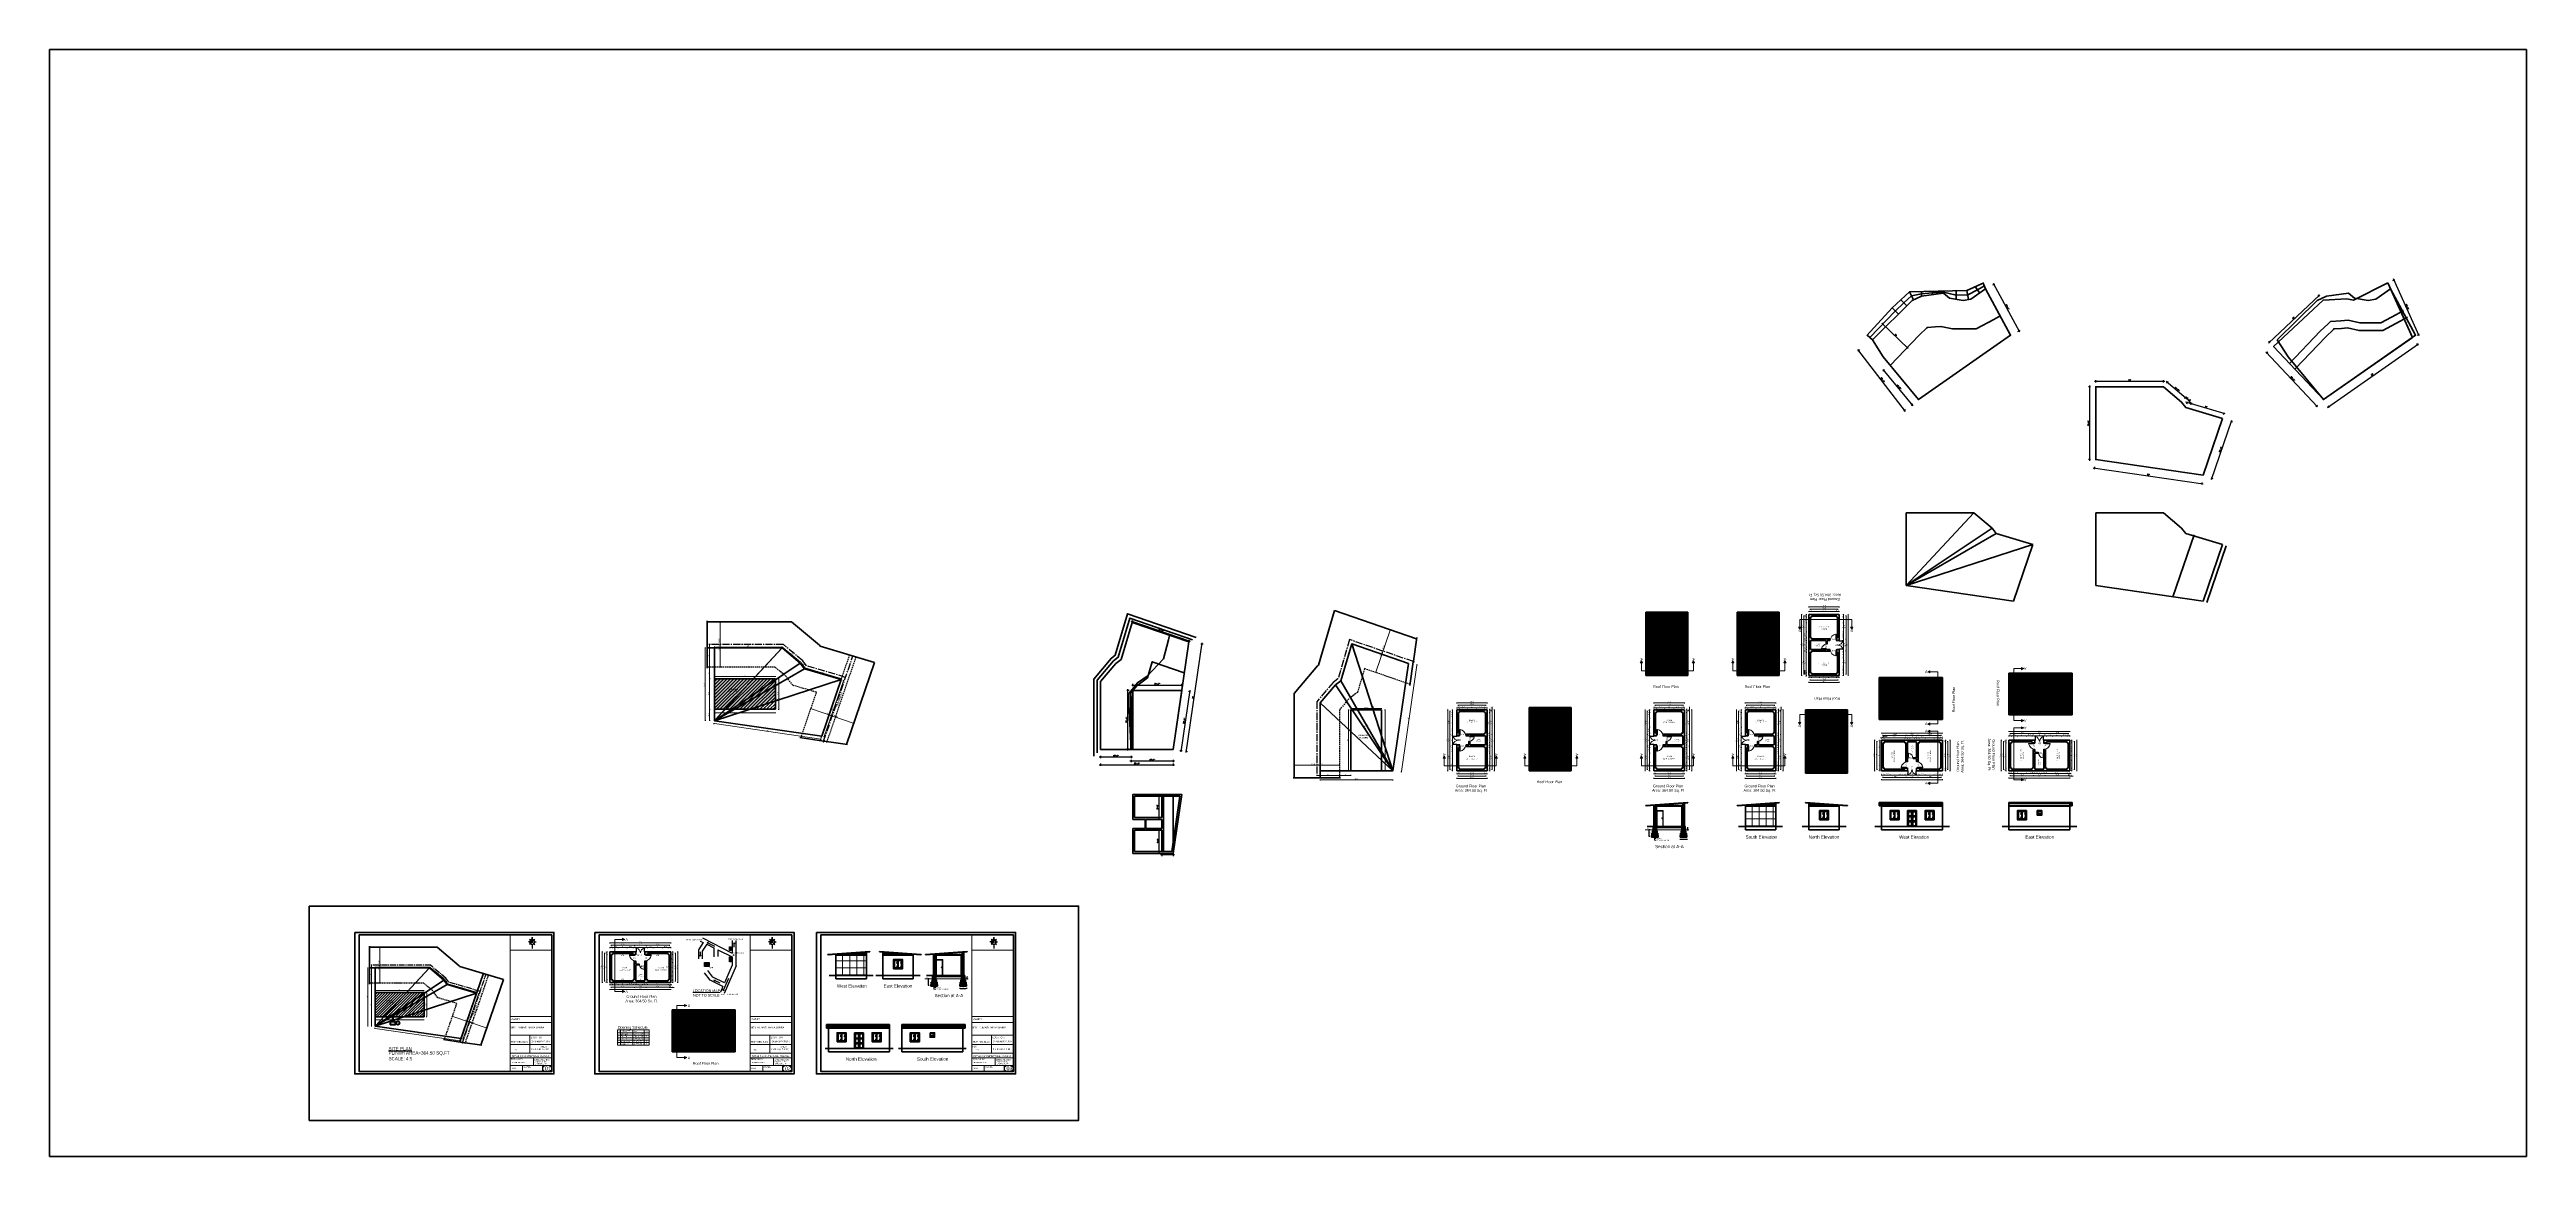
# Model space of a CAD drawing. Header units: inches. Extents: x 352533 to 378079, y -36324 to -23949.
# Drawn here: x 352533 to 365685, y -32468 to -26591 of the extents above; entities that cross this region are included whole.
import ezdxf

# ---------------------------------------------------------------- set-up
doc = ezdxf.new("R2010")
doc.units = ezdxf.units.IN
doc.header["$LTSCALE"] = 2
doc.header["$MEASUREMENT"] = 0
doc.header["$PDMODE"] = 34
doc.linetypes.add('CENTER2', pattern=[28.575, 19.05, -3.175, 3.175, -3.175])
doc.linetypes.add('DASHED2', pattern=[0.375, 0.25, -0.125])
doc.layers.get('0').update_dxf_attribs({"linetype": 'CONTINUOUS'})
doc.layers.get('DEFPOINTS').update_dxf_attribs({"color": 141, "linetype": 'CONTINUOUS'})
for name, color, linetype, lineweight in [('1', 7, 'CONTINUOUS', 13), ('DIM_LINE', 173, 'CONTINUOUS', 20), ('dimension', 160, 'CONTINUOUS', 15), ('DIMENTION', 140, 'CONTINUOUS', 0), ('door', 20, 'CONTINUOUS', 35), ('DW-SEC', 24, 'CONTINUOUS', 25), ('elevation', 181, 'CONTINUOUS', 25), ('Rebars', 1, 'CONTINUOUS', 13), ('Siteplan', 7, 'CONTINUOUS', 30), ('steps', 253, 'CONTINUOUS', 20), ('TEXT', 181, 'CONTINUOUS', 25), ('truss', 1, 'CONTINUOUS', 25), ('WALL - A', 1, 'CONTINUOUS', 40)]:
    doc.layers.add(name, color=color, linetype=linetype, lineweight=lineweight)
doc.layers.add('Normal Wall', color=7, linetype='CONTINUOUS', lineweight=35, true_color=0xffaf89)
doc.layers.add('Rear Wall', color=7, linetype='CONTINUOUS', lineweight=20, true_color=0xd4e480)
doc.layers.add('plan wall', color=7, linetype='CONTINUOUS')
doc.layers.add('WAll', color=20, linetype='CONTINUOUS')
doc.styles.add('Lettring Text', font='arial.ttf')
doc.styles.add('ROMANS', font='Romans.shx', dxfattribs={"width": 0.8})
doc.styles.get("Standard").update_dxf_attribs({"font": 'ARIALN.TTF'})
doc.styles.add('SwissBT', font='swiss.ttf', dxfattribs={"height": 12})
doc.styles.add('TIMES', font='times.ttf')
doc.dimstyles.new('8 SCALE', dxfattribs={"dimscale": 0, "dimtxt": 7, "dimasz": 6, "dimexe": 6, "dimexo": 2, "dimgap": 2, "dimtad": 1, "dimdec": 0, "dimzin": 0, "dimdsep": 46, "dimlunit": 4, "dimtxsty": 'ROMANS', "dimblk": 'DOTSMALL', "dimcen": 0, "dimdle": 7, "dimclrd": 8, "dimclre": 8, "dimclrt": 3, "dimadec": 0, "dimazin": 0, "dimtfac": 1, "dimtdec": 0, "dimtofl": 0, "dimtmove": 2, "dimatfit": 3, "dimfxl": 6, "dimfxlon": 1, "dimtolj": 1, "dimtzin": 0, "dimarcsym": 0})
doc.dimstyles.new('Copy of Standard', dxfattribs={"dimtxt": 6, "dimasz": 2.875, "dimexe": 2, "dimexo": 4, "dimgap": 2, "dimtad": 1, "dimdec": 0, "dimrnd": 1, "dimzin": 0, "dimdsep": 46, "dimlunit": 4, "dimtxsty": 'Lettring Text', "dimcen": 0.1, "dimclrd": 7, "dimclre": 7, "dimclrt": 7, "dimazin": 0, "dimtfac": 0.645, "dimtdec": 0, "dimtmove": 1, "dimatfit": 0, "dimfxl": 3, "dimfxlon": 1, "dimtfillclr": 256, "dimtolj": 1, "dimtzin": 0, "dimlwd": -1, "dimlwe": -1, "dimarcsym": 2})
pattern_1 = [(180, (1104.588, 505.867), (-4e-16, -7.5), []), (180, (1102.088, 508.367), (-4e-16, -7.5), [])]
pattern_2 = [(90, (485.5832, 0), (-3.75, 0), [])]
pattern_3 = [(360, (722469.325, -60516.549), (1e-15, 7.5), []), (360, (722471.825, -60519.049), (1e-15, 7.5), [])]
pattern_4 = [(270, (332164.5665, -390537.877), (7.5, -3e-15), []), (270, (332162.0665, -390540.377), (7.5, -3e-15), [])]
pattern_5 = [(90, (393357.317, 330489.104), (-7.5, 4e-15), []), (90, (393359.817, 330491.604), (-7.5, 4e-15), [])]
pattern_6 = [(45, (485.583, 0), (21.21320344, 0), [12.5, -17.5]), (45, (490.887, 0), (21.21320344, 0), [5, -25]), (45, (485.583, 5.303), (21.21320344, 0), [5, -25])]
pattern_7 = [(45, (-4.618, 6e-10), (21.21320344, 0), [12.5, -17.5]), (45, (0.685, 6e-10), (21.21320344, 0), [5, -25]), (45, (-4.618, 5.303), (21.21320344, 0), [5, -25])]
pattern_8 = [(45, (-190.618, 8e-10), (21.21320344, 0), [12.5, -17.5]), (45, (-185.315, 8e-10), (21.21320344, 0), [5, -25]), (45, (-190.618, 5.303), (21.21320344, 0), [5, -25])]
pattern_9 = [(45, (-565.043, 1e-09), (21.21320344, 0), [12.5, -17.5]), (45, (-559.74, 1e-09), (21.21320344, 0), [5, -25]), (45, (-565.043, 5.303), (21.21320344, 0), [5, -25])]
pattern_10 = [(180, (619.005, 505.867), (-4e-16, -7.5), []), (180, (616.505, 508.367), (-4e-16, -7.5), [])]
pattern_11 = [(50, (296728.167, 85796.3547), (5.73808146, -0.50201708), [0.6, -6.6]), (355, (296728.167, 85796.355), (-1.11001067, 6.01753707), [0.48, -5.28]), (100.4514, (296728.6453, 85796.313), (4.62807505, 5.51551634), [0.50992152, -5.6091369]), (46.1842, (296728.167, 85797.955), (8.5379284, -1.3241521), [0.9, -9.9]), (96.6356, (296728.879, 85797.844), (7.47730164, 7.79294297), [0.7648823, -8.413704]), (351.1842, (296728.167, 85797.955), (7.47729556, 7.7929488), [0.72, -7.92]), (21, (296728.967, 85797.5547), (4.77525642, -3.22095113), [0.6, -6.6]), (326, (296728.967, 85797.555), (1.94652266, 5.80120036), [0.48, -5.28]), (71.4514, (296729.365, 85797.2863), (6.72178103, 2.58024397), [0.50992152, -5.6091369]), (37.5, (296728.1671, 85796.3547), (0.097278843, 2.66315083), [0, -5.216, 0, -5.36, 0, -5.3]), (7.5, (296728.1671, 85796.3547), (2.1045563, 3.155293695), [0, -3.056, 0, -5.096, 0, -2.02]), (327.5, (296726.3831, 85796.3547), (4.27057949, -0.180438974), [0, -2, 0, -6.24, 0, -8.28]), (317.5, (296725.583, 85796.3547), (4.66548935, 0.80083986), [0, -2.6, 0, -4.144, 0, -5.88])]
pattern_12 = [(50, (296881.167, 85796.3547), (5.73808146, -0.50201708), [0.6, -6.6]), (355, (296881.167, 85796.355), (-1.11001067, 6.01753707), [0.48, -5.28]), (100.4514, (296881.6453, 85796.313), (4.62807505, 5.51551634), [0.50992152, -5.6091369]), (46.1842, (296881.167, 85797.955), (8.5379284, -1.3241521), [0.9, -9.9]), (96.6356, (296881.879, 85797.844), (7.47730164, 7.79294297), [0.7648823, -8.413704]), (351.1842, (296881.167, 85797.955), (7.47729556, 7.7929488), [0.72, -7.92]), (21, (296881.967, 85797.5547), (4.77525642, -3.22095113), [0.6, -6.6]), (326, (296881.967, 85797.555), (1.94652266, 5.80120036), [0.48, -5.28]), (71.4514, (296882.365, 85797.2863), (6.72178103, 2.58024397), [0.50992152, -5.6091369]), (37.5, (296881.1671, 85796.3547), (0.097278843, 2.66315083), [0, -5.216, 0, -5.36, 0, -5.3]), (7.5, (296881.1671, 85796.3547), (2.1045563, 3.155293695), [0, -3.056, 0, -5.096, 0, -2.02]), (327.5, (296879.3831, 85796.3547), (4.27057949, -0.180438974), [0, -2, 0, -6.24, 0, -8.28]), (317.5, (296878.583, 85796.3547), (4.66548935, 0.80083986), [0, -2.6, 0, -4.144, 0, -5.88])]
pattern_13 = [(228.0127875, (10.8, 15), (-120, -135), [2.01804, -199.7863207]), (184.96974073, (9.45, 13.5), (180, 15), [3.46302, -342.8388714]), (132.51044708, (6, 13.2), (150, -165), [2.44182, -241.74048894]), (267.273689, (0.15, 9.45), (15, 300), [3.15357, -312.2033706]), (292.83365418, (0, 6.3), (-75, 180), [3.092325, -306.1405969]), (357.273689, (1.2, 3.45), (-300, 15), [3.15357, -312.2033706]), (37.69424047, (4.35, 3.3), (-195, -150), [4.170435, -412.87272823]), (72.25532837, (7.65, 5.85), (105, 330), [3.93732, -389.79482245]), (121.42956562, (8.85, 9.6), (-120, 195), [3.16425, -313.26109665]), (175.2363583, (7.2, 12.3), (165, -15), [3.61248, -177.0114387]), (222.3974378, (3.6, 12.6), (-180, -165), [4.67172, -462.5006251]), (138.81407483, (15, 9.3), (-105, 90), [1.594515, -157.8576722]), (171.4692344, (13.8, 10.35), (195, -30), [3.033555, -300.32267124]), (225, (10.8, 10.8), (-2e-15, -15), [2.121315, -19.09188844]), (203.1985905, (9.75, 12.6), (75, 30), [1.14237, -113.0942266]), (291.8014095, (8.7, 12.15), (-15, 45), [1.615545, -79.1619271]), (30.9637565, (9.3, 10.65), (45, 30), [2.623935, -84.8403434]), (161.5650512, (11.55, 12), (30, -15), [1.897365, -45.5367999]), (16.38954033, (0, 12.15), (150, 45), [2.658, -263.1426772]), (70.34617594, (2.55, 12.9), (-60, -165), [2.229915, -220.7611162]), (293.1985905, (11.55, 15), (-30, 75), [2.284725, -111.9518716]), (343.61045967, (12.45, 12.9), (-150, 45), [2.658, -263.1426772]), (339.4439548, (0, 2.85), (-75, 30), [2.5632, -125.5968562]), (294.77514057, (2.4, 1.95), (-75, 165), [2.14767, -212.61964595]), (66.8014095, (11.7, 0), (30, 75), [2.284725, -111.9518716]), (17.35402464, (12.6, 2.1), (-195, -60), [2.514465, -248.9313542]), (69.4439548, (4.35, 0), (-30, -75), [1.2816, -126.8784562]), (101.3099325, (10.8, 0), (-15, 60), [0.76485, -75.7204427]), (165.9637565, (10.65, 0.75), (45, -15), [3.092325, -58.7542594]), (186.00900596, (7.65, 1.5), (150, 15), [2.86575, -283.7088476]), (303.6900675, (9.3, 9.3), (-15, 30), [2.16333, -51.91993913]), (353.15722659, (10.5, 7.5), (255, -30), [3.77691, -373.91343936]), (60.9453959, (14.25, 7.05), (-60, -105), [1.54434, -152.8901121]), (90, (15, 8.4), (-15, 15), [0.9, -14.1]), (120.25643716, (7.35, 1.95), (60, -105), [2.08386, -206.30279984]), (48.0127875, (6.3, 3.75), (120, 135), [4.03608, -197.7682807]), (0, (9, 6.75), (15, 15), [3.9, -11.1]), (325.30484647, (12.9, 6.75), (150, -105), [2.37171, -234.7991145]), (254.0546041, (14.85, 5.4), (-15, -60), [2.18403, -107.01761834]), (207.64597536, (14.25, 3.3), (-285, -150), [3.555975, -352.04211273]), (175.42607874, (11.1, 1.65), (-195, 15), [3.761985, -372.4361011])]
pattern_14 = [(228.012787504, (0.72, 1), (-8, -9), [0.134536, -13.319088047]), (184.969740728, (0.63, 0.9), (12, 1), [0.230868, -22.8559247612]), (132.510447078, (0.4, 0.88), (10, -11), [0.162788, -16.116032596]), (267.273689006, (0.01, 0.63), (1, 20), [0.210238, -20.8135580416]), (292.833654178, (0, 0.42), (-5, 12), [0.206155, -20.409373128]), (357.273689006, (0.08, 0.23), (-20, 1), [0.210238, -20.8135580416]), (37.694240467, (0.29, 0.22), (-13, -10), [0.278029, -27.524848549]), (72.255328375, (0.51, 0.39), (7, 22), [0.262488, -25.9863214968]), (121.429565615, (0.59, 0.64), (-8, 13), [0.21095, -20.8840731097]), (175.23635831, (0.48, 0.82), (11, -1), [0.240832, -11.8007625788]), (222.397437798, (0.24, 0.84), (-12, -11), [0.311448, -30.8333750048]), (138.814074834, (1, 0.62), (-7, 6), [0.106301, -10.5238448127]), (171.46923439, (0.92, 0.69), (13, -2), [0.202237, -20.0215114162]), (225, (0.72, 0.72), (-1e-16, -1), [0.141421, -1.2727925624]), (203.198590514, (0.65, 0.84), (5, 2), [0.076158, -7.539615106]), (291.801409486, (0.58, 0.81), (-1, 3), [0.107703, -5.277461807]), (30.96375653, (0.62, 0.71), (3, 2), [0.174929, -5.6560228948]), (161.56505118, (0.77, 0.8), (2, -1), [0.126491, -3.0357866602]), (16.389540334, (0, 0.81), (10, 3), [0.1772, -17.5428451467]), (70.346175942, (0.17, 0.86), (-4.000000000001, -11.000000000003), [0.148661, -14.7174077473]), (293.198590514, (0.77, 1), (-2, 5), [0.152315, -7.463458106]), (343.610459666, (0.83, 0.86), (-10, 3), [0.1772, -17.5428451467]), (339.44395478, (0, 0.19), (-5, 2), [0.17088, -8.3731237453]), (294.77514057, (0.16, 0.13), (-5, 11), [0.143178, -14.1746430633]), (66.801409486, (0.78, 0), (2, 5), [0.152315, -7.463458106]), (17.354024636, (0.84, 0.14), (-13, -4), [0.167631, -16.5954236142]), (69.44395478, (0.29, 0), (-2, -5), [0.08544, -8.4585637453]), (101.309932474, (0.72, 0), (-1, 4), [0.05099, -5.0480295136]), (165.96375653, (0.71, 0.05), (3, -1), [0.206155, -3.9169506256]), (186.009005957, (0.51, 0.1), (10, 1), [0.19105, -18.9139231745]), (303.69006753, (0.62, 0.62), (-1, 2), [0.144222, -3.4613292755]), (353.157226587, (0.7, 0.5), (17, -2), [0.251794, -24.927562624]), (60.9453959, (0.95, 0.47), (-4, -7), [0.102956, -10.192674141]), (90, (1, 0.56), (-1, 1), [0.06, -0.94]), (120.256437164, (0.49, 0.13), (4, -7), [0.138924, -13.7535199894]), (48.012787504, (0.42, 0.25), (8, 9), [0.269072, -13.184552047]), (0, (0.6, 0.45), (1, 1), [0.26, -0.74]), (325.30484647, (0.86, 0.45), (10, -7), [0.158114, -15.6532743008]), (254.0546041, (0.99, 0.36), (-1, -4), [0.145602, -7.1345078893]), (207.645975364, (0.95, 0.22), (-19, -10), [0.237065, -23.4694741823]), (175.42607874, (0.74, 0.11), (-13, 1), [0.250799, -24.829073408])]
pattern_15 = [(45, (-679.002, -2786.974), (-8.83883476, 8.83883476), [])]
pattern_16 = [(90, (386258.6, 328700.133), (-7.5, 2e-15), []), (90, (386261.1, 328702.633), (-7.5, 2e-15), [])]
pattern_17 = [(45, (-5482.208, -791.146), (21.21320344, 0), [12.5, -17.5]), (45, (-5476.904, -791.146), (21.21320344, 0), [5, -25]), (45, (-5482.208, -785.843), (21.21320344, 0), [5, -25])]
pattern_18 = [(45, (-5392.88, -1178.934), (21.21320344, 0), [12.5, -17.5]), (45, (-5387.576, -1178.934), (21.21320344, 0), [5, -25]), (45, (-5392.88, -1173.631), (21.21320344, 0), [5, -25])]
pattern_19 = [(45, (-5595.534, -1178.934), (21.21320344, 0), [12.5, -17.5]), (45, (-5590.231, -1178.934), (21.21320344, 0), [5, -25]), (45, (-5595.534, -1173.631), (21.21320344, 0), [5, -25])]
pattern_20 = [(45, (-5781.534, -1178.934), (21.21320344, 0), [12.5, -17.5]), (45, (-5776.231, -1178.934), (21.21320344, 0), [5, -25]), (45, (-5781.534, -1173.631), (21.21320344, 0), [5, -25])]
pattern_21 = [(45, (-3825.627, -791.146), (-7.9549513, 7.9549513), []), (45, (-3820.324, -791.146), (-7.9549513, 7.9549513), [])]
pattern_22 = [(228.0127875, (-3814.827, -776.1464), (-120, -135), [2.01804, -199.7863207]), (184.96974073, (-3816.17695, -777.6464), (180, 15), [3.46302, -342.8388714]), (132.51044708, (-3819.62695, -777.9464), (150, -165), [2.44182, -241.74048894]), (267.273689, (-3825.47695, -781.6964), (15, 300), [3.15357, -312.2033706]), (292.83365418, (-3825.62695, -784.8464), (-75, 180), [3.092325, -306.1405969]), (357.273689, (-3824.42695, -787.6964), (-300, 15), [3.15357, -312.2033706]), (37.69424047, (-3821.27695, -787.8464), (-195, -150), [4.170435, -412.87272823]), (72.25532837, (-3817.97695, -785.2964), (105, 330), [3.93732, -389.79482245]), (121.42956562, (-3816.77695, -781.5464), (-120, 195), [3.16425, -313.26109665]), (175.2363583, (-3818.427, -778.8464), (165, -15), [3.61248, -177.0114387]), (222.3974378, (-3822.02695, -778.5464), (-180, -165), [4.67172, -462.5006251]), (138.81407483, (-3810.627, -781.8464), (-105, 90), [1.594515, -157.8576722]), (171.4692344, (-3811.82695, -780.7964), (195, -30), [3.033555, -300.32267124]), (225, (-3814.827, -780.346), (-2e-15, -15), [2.121315, -19.09188844]), (203.1985905, (-3815.877, -778.5464), (75, 30), [1.14237, -113.0942266]), (291.8014095, (-3816.927, -778.9964), (-15, 45), [1.615545, -79.1619271]), (30.9637565, (-3816.327, -780.4964), (45, 30), [2.623935, -84.8403434]), (161.5650512, (-3814.077, -779.1464), (30, -15), [1.897365, -45.5367999]), (16.38954033, (-3825.62695, -778.9964), (150, 45), [2.658, -263.1426772]), (70.34617594, (-3823.0769, -778.2464), (-60, -165), [2.229915, -220.7611162]), (293.1985905, (-3814.077, -776.1464), (-30, 75), [2.284725, -111.9518716]), (343.61045967, (-3813.17695, -778.2464), (-150, 45), [2.658, -263.1426772]), (339.4439548, (-3825.627, -788.2964), (-75, 30), [2.5632, -125.5968562]), (294.77514057, (-3823.227, -789.1964), (-75, 165), [2.14767, -212.61964595]), (66.8014095, (-3813.927, -791.1464), (30, 75), [2.284725, -111.9518716]), (17.35402464, (-3813.02695, -789.0464), (-195, -60), [2.514465, -248.9313542]), (69.4439548, (-3821.277, -791.1464), (-30, -75), [1.2816, -126.8784562]), (101.3099325, (-3814.827, -791.1464), (-15, 60), [0.76485, -75.7204427]), (165.9637565, (-3814.977, -790.3964), (45, -15), [3.092325, -58.7542594]), (186.00900596, (-3817.97695, -789.6464), (150, 15), [2.86575, -283.7088476]), (303.6900675, (-3816.327, -781.8464), (-15, 30), [2.16333, -51.91993913]), (353.15722659, (-3815.12695, -783.6464), (255, -30), [3.77691, -373.91343936]), (60.9453959, (-3811.377, -784.0964), (-60, -105), [1.54434, -152.8901121]), (90, (-3810.627, -782.746), (-15, 15), [0.9, -14.1]), (120.25643716, (-3818.277, -789.1964), (60, -105), [2.08386, -206.30279984]), (48.0127875, (-3819.327, -787.3964), (120, 135), [4.03608, -197.7682807]), (0, (-3816.627, -784.396), (15, 15), [3.9, -11.1]), (325.30484647, (-3812.72695, -784.3964), (150, -105), [2.37171, -234.7991145]), (254.0546041, (-3810.777, -785.7464), (-15, -60), [2.18403, -107.01761834]), (207.64597536, (-3811.37695, -787.8464), (-285, -150), [3.555975, -352.04211273]), (175.42607874, (-3814.52695, -789.4964), (-195, 15), [3.761985, -372.4361011])]
pattern_23 = [(50, (292902.54, 85005.2083), (5.73808146, -0.50201708), [0.6, -6.6]), (355, (292902.54, 85005.2083), (-1.11001067, 6.01753707), [0.48, -5.28]), (100.4514, (292903.0184, 85005.1665), (4.62807505, 5.51551634), [0.50992152, -5.6091369]), (46.1842, (292902.54, 85006.808), (8.5379284, -1.3241521), [0.9, -9.9]), (96.6356, (292903.252, 85006.698), (7.47730164, 7.79294297), [0.7648823, -8.413704]), (351.1842, (292902.54, 85006.808), (7.47729556, 7.7929488), [0.72, -7.92]), (21, (292903.34, 85006.4083), (4.77525642, -3.22095113), [0.6, -6.6]), (326, (292903.34, 85006.4083), (1.94652266, 5.80120036), [0.48, -5.28]), (71.4514, (292903.738, 85006.14), (6.72178103, 2.58024397), [0.50992152, -5.6091369]), (37.5, (292902.5402, 85005.2083), (0.097278843, 2.66315083), [0, -5.216, 0, -5.36, 0, -5.3]), (7.5, (292902.5402, 85005.2083), (2.1045563, 3.155293695), [0, -3.056, 0, -5.096, 0, -2.02]), (327.5, (292900.7562, 85005.2083), (4.27057949, -0.180438974), [0, -2, 0, -6.24, 0, -8.28]), (317.5, (292899.9562, 85005.2083), (4.66548935, 0.80083986), [0, -2.6, 0, -4.144, 0, -5.88])]
pattern_24 = [(50, (293055.54, 85005.2083), (5.73808146, -0.50201708), [0.6, -6.6]), (355, (293055.54, 85005.2083), (-1.11001067, 6.01753707), [0.48, -5.28]), (100.4514, (293056.0184, 85005.1665), (4.62807505, 5.51551634), [0.50992152, -5.6091369]), (46.1842, (293055.54, 85006.808), (8.5379284, -1.3241521), [0.9, -9.9]), (96.6356, (293056.252, 85006.698), (7.47730164, 7.79294297), [0.7648823, -8.413704]), (351.1842, (293055.54, 85006.808), (7.47729556, 7.7929488), [0.72, -7.92]), (21, (293056.34, 85006.4083), (4.77525642, -3.22095113), [0.6, -6.6]), (326, (293056.34, 85006.4083), (1.94652266, 5.80120036), [0.48, -5.28]), (71.4514, (293056.738, 85006.14), (6.72178103, 2.58024397), [0.50992152, -5.6091369]), (37.5, (293055.5402, 85005.2083), (0.097278843, 2.66315083), [0, -5.216, 0, -5.36, 0, -5.3]), (7.5, (293055.5402, 85005.2083), (2.1045563, 3.155293695), [0, -3.056, 0, -5.096, 0, -2.02]), (327.5, (293053.7562, 85005.2083), (4.27057949, -0.180438974), [0, -2, 0, -6.24, 0, -8.28]), (317.5, (293052.9562, 85005.2083), (4.66548935, 0.80083986), [0, -2.6, 0, -4.144, 0, -5.88])]

# ---------------------------------------------------------------- blocks, each defined once
blk = doc.blocks.new('_DOTSMALL')
at = {"color": 0, "linetype": 'ByBlock', "const_width": 0.5}
blk.add_lwpolyline([(-0.0625, 0, 1), (0.0625, 0, 1)], format="xyb", close=True, dxfattribs=at)
blk = doc.blocks.new('*D93')
at = {"layer": 'DEFPOINTS', "color": 0, "ltscale": 0.5, "transparency": 16777216}
for p in [(362307, -28268), (362423, -28477), (362457, -28449)]:
    blk.add_point(p, dxfattribs=at)
at = {"layer": 'door', "color": 8, "lineweight": -2, "ltscale": 0.5, "transparency": 16777216}
for p, q in [((362268, -28290), (362427, -28483)), ((362277, -28292), (362268, -28299)), ((362427, -28473), (362418, -28481))]:
    blk.add_line(p, q, dxfattribs=at)
at = {"layer": 'door', "color": 8, "lineweight": -2, "ltscale": 0.5, "transparency": 16777216, "xscale": 6, "yscale": 6, "zscale": 6}
for p, rotation in [((362273, -28295), 129.5297210385525), ((362423, -28477), 309.5297210385525)]:
    blk.add_blockref('_DOTSMALL', p, dxfattribs=dict(at, rotation=rotation))
at = {"layer": 'door', "color": 3, "ltscale": 0.5, "transparency": 16777216, "insert": (362353, -28382), "char_height": 7, "attachment_point": 5, "rotation": 309.5297, "style": 'ROMANS'}
blk.add_mtext('\\A1;19\'-8"', dxfattribs=at)
blk = doc.blocks.new('*D94')
at = {"layer": 'DEFPOINTS', "color": 0, "ltscale": 0.5, "transparency": 16777216}
for p in [(362212, -28133), (362139, -28190), (362457, -28449)]:
    blk.add_point(p, dxfattribs=at)
at = {"layer": 'door', "color": 8, "lineweight": -2, "ltscale": 0.5, "transparency": 16777216}
for p, q in [((362388, -28512), (362134, -28184)), ((362143, -28186), (362134, -28193)), ((362388, -28502), (362379, -28510))]:
    blk.add_line(p, q, dxfattribs=at)
at = {"layer": 'door', "color": 8, "lineweight": -2, "ltscale": 0.5, "transparency": 16777216, "xscale": 6, "yscale": 6, "zscale": 6}
for p, rotation in [((362139, -28190), 127.7013689666522), ((362383, -28506), 307.7013689666522)]:
    blk.add_blockref('_DOTSMALL', p, dxfattribs=dict(at, rotation=rotation))
at = {"layer": 'door', "color": 3, "ltscale": 0.5, "transparency": 16777216, "insert": (362266, -28344), "char_height": 7, "attachment_point": 5, "rotation": 307.7014, "style": 'ROMANS'}
blk.add_mtext('\\A1;33\'-4"', dxfattribs=at)
blk = doc.blocks.new('*D95')
at = {"layer": 'DEFPOINTS', "color": 0, "ltscale": 0.5, "transparency": 16777216}
for p in [(363398, -28382), (363365, -28768), (363398, -28768)]:
    blk.add_point(p, dxfattribs=at)
at = {"layer": 'door', "color": 8, "lineweight": -2, "ltscale": 0.5, "transparency": 16777216}
for p, q in [((363371, -28382), (363359, -28382)), ((363365, -28375), (363365, -28775)), ((363371, -28768), (363359, -28768))]:
    blk.add_line(p, q, dxfattribs=at)
at = {"layer": 'door', "color": 8, "lineweight": -2, "ltscale": 0.5, "transparency": 16777216, "xscale": 6, "yscale": 6, "zscale": 6}
for p, rotation in [((363365, -28382), 90), ((363365, -28768), 270)]:
    blk.add_blockref('_DOTSMALL', p, dxfattribs=dict(at, rotation=rotation))
at = {"layer": 'door', "color": 3, "ltscale": 0.5, "transparency": 16777216, "insert": (363359, -28575), "char_height": 7, "attachment_point": 5, "rotation": 90, "style": 'ROMANS'}
blk.add_mtext('\\A1;32\'-2"', dxfattribs=at)
blk = doc.blocks.new('*D96')
at = {"layer": 'DEFPOINTS', "color": 0, "ltscale": 0.5, "transparency": 16777216}
for p in [(363398, -28768), (363961, -28895), (363968, -28850)]:
    blk.add_point(p, dxfattribs=at)
at = {"layer": 'door', "color": 8, "lineweight": -2, "ltscale": 0.5, "transparency": 16777216}
for p, q in [((363384, -28812), (363968, -28896)), ((363392, -28807), (363390, -28819)), ((363962, -28889), (363961, -28901))]:
    blk.add_line(p, q, dxfattribs=at)
at = {"layer": 'door', "color": 8, "lineweight": -2, "ltscale": 0.5, "transparency": 16777216, "xscale": 6, "yscale": 6, "zscale": 6}
for p, rotation in [((363391, -28813), 171.7743859951126), ((363961, -28895), 351.7743859951126)]:
    blk.add_blockref('_DOTSMALL', p, dxfattribs=dict(at, rotation=rotation))
at = {"layer": 'door', "color": 3, "ltscale": 0.5, "transparency": 16777216, "insert": (363677, -28848), "char_height": 7, "attachment_point": 5, "rotation": 351.7744, "style": 'ROMANS'}
blk.add_mtext("\\A1;48'", dxfattribs=at)
blk = doc.blocks.new('*D97')
at = {"layer": 'DEFPOINTS', "color": 0, "ltscale": 0.5, "transparency": 16777216}
for p in [(364071, -28550), (364118, -28566), (363968, -28850)]:
    blk.add_point(p, dxfattribs=at)
at = {"layer": 'door', "color": 8, "lineweight": -2, "ltscale": 0.5, "transparency": 16777216}
for p, q in [((364013, -28873), (364121, -28559)), ((364113, -28564), (364124, -28568)), ((364009, -28864), (364020, -28868))]:
    blk.add_line(p, q, dxfattribs=at)
at = {"layer": 'door', "color": 8, "lineweight": -2, "ltscale": 0.5, "transparency": 16777216, "xscale": 6, "yscale": 6, "zscale": 6}
for p, rotation in [((364118, -28566), 71.01904798439344), ((364015, -28866), 251.0190479843934)]:
    blk.add_blockref('_DOTSMALL', p, dxfattribs=dict(at, rotation=rotation))
at = {"layer": 'door', "color": 3, "ltscale": 0.5, "transparency": 16777216, "insert": (364061, -28714), "char_height": 7, "attachment_point": 5, "rotation": 71.019, "style": 'ROMANS'}
blk.add_mtext('\\A1;26\'-6"', dxfattribs=at)
blk = doc.blocks.new('*D98')
at = {"layer": 'DEFPOINTS', "color": 0, "ltscale": 0.5, "transparency": 16777216}
for p in [(363876, -28492), (363884, -28465), (364071, -28550)]:
    blk.add_point(p, dxfattribs=at)
at = {"layer": 'door', "color": 8, "lineweight": -2, "ltscale": 0.5, "transparency": 16777216}
for p, q in [((364086, -28525), (363877, -28463)), ((363882, -28471), (363885, -28459)), ((364077, -28529), (364081, -28517))]:
    blk.add_line(p, q, dxfattribs=at)
at = {"layer": 'door', "color": 8, "lineweight": -2, "ltscale": 0.5, "transparency": 16777216, "xscale": 6, "yscale": 6, "zscale": 6}
for p, rotation in [((363884, -28465), 163.4993407516667), ((364079, -28523), 343.4993407516667)]:
    blk.add_blockref('_DOTSMALL', p, dxfattribs=dict(at, rotation=rotation))
at = {"layer": 'door', "color": 3, "ltscale": 0.5, "transparency": 16777216, "insert": (363983, -28488), "char_height": 7, "attachment_point": 5, "rotation": 343.4993, "style": 'ROMANS'}
blk.add_mtext("\\A1;17'", dxfattribs=at)
blk = doc.blocks.new('*D99')
at = {"layer": 'DEFPOINTS', "color": 0, "ltscale": 0.5, "transparency": 16777216}
for p in [(363854, -28463), (363876, -28492), (363883, -28441)]:
    blk.add_point(p, dxfattribs=at)
at = {"layer": 'door', "color": 8, "lineweight": -2, "ltscale": 0.5, "transparency": 16777216}
for p, q in [((363878, -28445), (363888, -28438)), ((363909, -28476), (363879, -28435)), ((363900, -28474), (363910, -28466))]:
    blk.add_line(p, q, dxfattribs=at)
at = {"layer": 'door', "color": 8, "lineweight": -2, "ltscale": 0.5, "transparency": 16777216, "xscale": 6, "yscale": 6, "zscale": 6}
for p, rotation in [((363883, -28441), 126.6738570901885), ((363905, -28470), 306.6738570901885)]:
    blk.add_blockref('_DOTSMALL', p, dxfattribs=dict(at, rotation=rotation))
at = {"layer": 'door', "color": 3, "ltscale": 0.5, "transparency": 16777216, "insert": (363899, -28452), "char_height": 7, "attachment_point": 5, "rotation": 306.6739, "style": 'ROMANS'}
blk.add_mtext("\\A1;3'", dxfattribs=at)
blk = doc.blocks.new('*D100')
at = {"layer": 'DEFPOINTS', "color": 0, "ltscale": 0.5, "transparency": 16777216}
for p in [(363758, -28382), (363778, -28358), (363854, -28463)]:
    blk.add_point(p, dxfattribs=at)
at = {"layer": 'door', "color": 8, "lineweight": -2, "ltscale": 0.5, "transparency": 16777216}
for p, q in [((363879, -28444), (363772, -28353)), ((363774, -28363), (363782, -28353)), ((363870, -28444), (363878, -28435))]:
    blk.add_line(p, q, dxfattribs=at)
at = {"layer": 'door', "color": 8, "lineweight": -2, "ltscale": 0.5, "transparency": 16777216, "xscale": 6, "yscale": 6, "zscale": 6}
for p, rotation in [((363778, -28358), 139.9182439535003), ((363874, -28439), 319.9182439535003)]:
    blk.add_blockref('_DOTSMALL', p, dxfattribs=dict(at, rotation=rotation))
at = {"layer": 'door', "color": 3, "ltscale": 0.5, "transparency": 16777216, "insert": (363830, -28394), "char_height": 7, "attachment_point": 5, "rotation": 319.9182, "style": 'ROMANS'}
blk.add_mtext('\\A1;10\'-6"', dxfattribs=at)
blk = doc.blocks.new('*D101')
at = {"layer": 'DEFPOINTS', "color": 0, "ltscale": 0.5, "transparency": 16777216}
for p in [(363398, -28353), (363398, -28382), (363758, -28382)]:
    blk.add_point(p, dxfattribs=at)
at = {"layer": 'door', "color": 8, "lineweight": -2, "ltscale": 0.5, "transparency": 16777216}
for p, q in [((363765, -28353), (363391, -28353)), ((363398, -28359), (363398, -28347)), ((363758, -28359), (363758, -28347))]:
    blk.add_line(p, q, dxfattribs=at)
at = {"layer": 'door', "color": 8, "lineweight": -2, "ltscale": 0.5, "transparency": 16777216, "xscale": 6, "yscale": 6, "zscale": 6, "rotation": 180}
blk.add_blockref('_DOTSMALL', (363398, -28353), dxfattribs=at)
at = {"layer": 'door', "color": 8, "lineweight": -2, "ltscale": 0.5, "transparency": 16777216, "xscale": 6, "yscale": 6, "zscale": 6}
blk.add_blockref('_DOTSMALL', (363758, -28353), dxfattribs=at)
at = {"layer": 'door', "color": 3, "ltscale": 0.5, "transparency": 16777216, "insert": (363578, -28347), "char_height": 7, "attachment_point": 5, "style": 'ROMANS'}
blk.add_mtext("\\A1;30'", dxfattribs=at)
blk = doc.blocks.new('*D102')
at = {"layer": 'DEFPOINTS', "color": 0, "ltscale": 0.5, "transparency": 16777216}
for p in [(362813, -27861), (362946, -28107), (362990, -28084)]:
    blk.add_point(p, dxfattribs=at)
at = {"layer": 'door', "color": 8, "lineweight": -2, "ltscale": 0.5, "transparency": 16777216}
for p, q in [((362852, -27840), (362863, -27834)), ((362854, -27831), (362994, -28090)), ((362985, -28087), (362996, -28081))]:
    blk.add_line(p, q, dxfattribs=at)
at = {"layer": 'door', "color": 8, "lineweight": -2, "ltscale": 0.5, "transparency": 16777216, "xscale": 6, "yscale": 6, "zscale": 6}
for p, rotation in [((362857, -27837), 118.2947042648567), ((362990, -28084), 298.2947042648566)]:
    blk.add_blockref('_DOTSMALL', p, dxfattribs=dict(at, rotation=rotation))
at = {"layer": 'door', "color": 3, "ltscale": 0.5, "transparency": 16777216, "insert": (362929, -27957), "char_height": 7, "attachment_point": 5, "rotation": 298.2947, "style": 'ROMANS'}
blk.add_mtext('\\A1;23\'-4"', dxfattribs=at)
blk = doc.blocks.new('*D103')
at = {"layer": 'DEFPOINTS', "color": 0, "ltscale": 0.5, "transparency": 16777216}
for p in [(358277, -30306), (358500, -30306), (358500, -30368)]:
    blk.add_point(p, dxfattribs=at)
at = {"layer": 'door', "color": 8, "lineweight": -2, "ltscale": 0.5, "transparency": 16777216}
for p, q in [((358270, -30368), (358507, -30368)), ((358277, -30362), (358277, -30374)), ((358500, -30362), (358500, -30374))]:
    blk.add_line(p, q, dxfattribs=at)
at = {"layer": 'door', "color": 8, "lineweight": -2, "ltscale": 0.5, "transparency": 16777216, "xscale": 6, "yscale": 6, "zscale": 6, "rotation": 180}
blk.add_blockref('_DOTSMALL', (358277, -30368), dxfattribs=at)
at = {"layer": 'door', "color": 8, "lineweight": -2, "ltscale": 0.5, "transparency": 16777216, "xscale": 6, "yscale": 6, "zscale": 6}
blk.add_blockref('_DOTSMALL', (358500, -30368), dxfattribs=at)
at = {"layer": 'door', "color": 3, "ltscale": 0.5, "transparency": 16777216, "insert": (358388, -30362), "char_height": 7, "attachment_point": 5, "style": 'ROMANS'}
blk.add_mtext('\\A1;18\'-7"', dxfattribs=at)
blk = doc.blocks.new('*D104')
at = {"layer": 'DEFPOINTS', "color": 0, "ltscale": 0.5, "transparency": 16777216}
for p in [(358259, -29994), (358286, -29994), (358277, -30306)]:
    blk.add_point(p, dxfattribs=at)
at = {"layer": 'door', "color": 8, "lineweight": -2, "ltscale": 0.5, "transparency": 16777216}
for p, q in [((358259, -30313), (358259, -29987)), ((358265, -29994), (358253, -29994)), ((358265, -30306), (358253, -30306))]:
    blk.add_line(p, q, dxfattribs=at)
at = {"layer": 'door', "color": 8, "lineweight": -2, "ltscale": 0.5, "transparency": 16777216, "xscale": 6, "yscale": 6, "zscale": 6}
for p, rotation in [((358259, -29994), 90), ((358259, -30306), 270)]:
    blk.add_blockref('_DOTSMALL', p, dxfattribs=dict(at, rotation=rotation))
at = {"layer": 'door', "color": 3, "ltscale": 0.5, "transparency": 16777216, "insert": (358252, -30150), "char_height": 7, "attachment_point": 5, "rotation": 90, "style": 'ROMANS'}
blk.add_mtext('\\A1;26\'-1"', dxfattribs=at)
blk = doc.blocks.new('*D105')
at = {"layer": 'DEFPOINTS', "color": 0, "ltscale": 0.5, "transparency": 16777216}
for p in [(358545, -29965), (358286, -29994), (358545, -29993)]:
    blk.add_point(p, dxfattribs=at)
at = {"layer": 'door', "color": 8, "lineweight": -2, "ltscale": 0.5, "transparency": 16777216}
for p, q in [((358279, -29965), (358552, -29965)), ((358286, -29971), (358286, -29959)), ((358545, -29971), (358545, -29959))]:
    blk.add_line(p, q, dxfattribs=at)
at = {"layer": 'door', "color": 8, "lineweight": -2, "ltscale": 0.5, "transparency": 16777216, "xscale": 6, "yscale": 6, "zscale": 6, "rotation": 180}
blk.add_blockref('_DOTSMALL', (358286, -29965), dxfattribs=at)
at = {"layer": 'door', "color": 8, "lineweight": -2, "ltscale": 0.5, "transparency": 16777216, "xscale": 6, "yscale": 6, "zscale": 6}
blk.add_blockref('_DOTSMALL', (358545, -29965), dxfattribs=at)
at = {"layer": 'door', "color": 3, "ltscale": 0.5, "transparency": 16777216, "insert": (358415, -29959), "char_height": 7, "attachment_point": 5, "style": 'ROMANS'}
blk.add_mtext('\\A1;21\'-7"', dxfattribs=at)
blk = doc.blocks.new('*D106')
at = {"layer": 'DEFPOINTS', "color": 0, "ltscale": 0.5, "transparency": 16777216}
for p in [(358545, -29993), (358500, -30306), (358541, -30312)]:
    blk.add_point(p, dxfattribs=at)
at = {"layer": 'door', "color": 8, "lineweight": -2, "ltscale": 0.5, "transparency": 16777216}
for p, q in [((358588, -29992), (358540, -30319)), ((358581, -29998), (358592, -30000)), ((358535, -30312), (358547, -30313))]:
    blk.add_line(p, q, dxfattribs=at)
at = {"layer": 'door', "color": 8, "lineweight": -2, "ltscale": 0.5, "transparency": 16777216, "xscale": 6, "yscale": 6, "zscale": 6}
for p, rotation in [((358587, -29999), 81.77438599510202), ((358541, -30312), 261.774385995102)]:
    blk.add_blockref('_DOTSMALL', p, dxfattribs=dict(at, rotation=rotation))
at = {"layer": 'door', "color": 3, "ltscale": 0.5, "transparency": 16777216, "insert": (358558, -30155), "char_height": 7, "attachment_point": 5, "rotation": 81.7744, "style": 'ROMANS'}
blk.add_mtext('\\A1;26\'-4"', dxfattribs=at)
blk = doc.blocks.new('*D107')
at = {"layer": 'DEFPOINTS', "color": 0, "ltscale": 0.5, "transparency": 16777216}
for p in [(358113, -30306), (358277, -30306), (358277, -30347)]:
    blk.add_point(p, dxfattribs=at)
at = {"layer": 'door', "color": 8, "lineweight": -2, "ltscale": 0.5, "transparency": 16777216}
for p, q in [((358106, -30347), (358284, -30347)), ((358113, -30341), (358113, -30353)), ((358277, -30341), (358277, -30353))]:
    blk.add_line(p, q, dxfattribs=at)
at = {"layer": 'door', "color": 8, "lineweight": -2, "ltscale": 0.5, "transparency": 16777216, "xscale": 6, "yscale": 6, "zscale": 6, "rotation": 180}
blk.add_blockref('_DOTSMALL', (358113, -30347), dxfattribs=at)
at = {"layer": 'door', "color": 8, "lineweight": -2, "ltscale": 0.5, "transparency": 16777216, "xscale": 6, "yscale": 6, "zscale": 6}
blk.add_blockref('_DOTSMALL', (358277, -30347), dxfattribs=at)
at = {"layer": 'door', "color": 3, "ltscale": 0.5, "transparency": 16777216, "insert": (358195, -30341), "char_height": 7, "attachment_point": 5, "style": 'ROMANS'}
blk.add_mtext('\\A1;13\'-8"', dxfattribs=at)
blk = doc.blocks.new('*D171')
at = {"layer": 'DEFPOINTS', "color": 0, "ltscale": 0.5, "transparency": 16777216}
for p in [(358439, -30555), (358423, -30669), (358439, -30669)]:
    blk.add_point(p, dxfattribs=at)
at = {"layer": 'door', "color": 8, "lineweight": -2, "ltscale": 0.5, "transparency": 16777216}
for p, q in [((358429, -30555), (358417, -30555)), ((358423, -30548), (358423, -30676)), ((358429, -30669), (358417, -30669))]:
    blk.add_line(p, q, dxfattribs=at)
at = {"layer": 'door', "color": 8, "lineweight": -2, "ltscale": 0.5, "transparency": 16777216, "xscale": 6, "yscale": 6, "zscale": 6}
for p, rotation in [((358423, -30555), 90), ((358423, -30669), 270)]:
    blk.add_blockref('_DOTSMALL', p, dxfattribs=dict(at, rotation=rotation))
at = {"layer": 'door', "color": 3, "ltscale": 0.5, "transparency": 16777216, "insert": (358416, -30612), "char_height": 7, "attachment_point": 5, "rotation": 90, "style": 'ROMANS'}
blk.add_mtext('\\A1;9\'-6"', dxfattribs=at)
blk = doc.blocks.new('*D172')
at = {"layer": 'DEFPOINTS', "color": 0, "ltscale": 0.5, "transparency": 16777216}
for p in [(358439, -30735), (358423, -30850), (358439, -30850)]:
    blk.add_point(p, dxfattribs=at)
at = {"layer": 'door', "color": 8, "lineweight": -2, "ltscale": 0.5, "transparency": 16777216}
for p, q in [((358429, -30735), (358417, -30735)), ((358423, -30728), (358423, -30857)), ((358429, -30850), (358417, -30850))]:
    blk.add_line(p, q, dxfattribs=at)
at = {"layer": 'door', "color": 8, "lineweight": -2, "ltscale": 0.5, "transparency": 16777216, "xscale": 6, "yscale": 6, "zscale": 6}
for p, rotation in [((358423, -30735), 90), ((358423, -30850), 270)]:
    blk.add_blockref('_DOTSMALL', p, dxfattribs=dict(at, rotation=rotation))
at = {"layer": 'door', "color": 3, "ltscale": 0.5, "transparency": 16777216, "insert": (358417, -30792), "char_height": 7, "attachment_point": 5, "rotation": 90, "style": 'ROMANS'}
blk.add_mtext('\\A1;9\'-6"', dxfattribs=at)
blk = doc.blocks.new('*D173')
at = {"layer": 'DEFPOINTS', "color": 0, "ltscale": 0.5, "transparency": 16777216}
for p in [(358439, -30850), (358439, -30867), (358500, -30859)]:
    blk.add_point(p, dxfattribs=at)
at = {"layer": 'door', "color": 8, "lineweight": -2, "ltscale": 0.5, "transparency": 16777216}
for p, q in [((358507, -30867), (358432, -30867)), ((358439, -30861), (358439, -30873)), ((358500, -30861), (358500, -30873))]:
    blk.add_line(p, q, dxfattribs=at)
at = {"layer": 'door', "color": 8, "lineweight": -2, "ltscale": 0.5, "transparency": 16777216, "xscale": 6, "yscale": 6, "zscale": 6, "rotation": 180}
blk.add_blockref('_DOTSMALL', (358439, -30867), dxfattribs=at)
at = {"layer": 'door', "color": 8, "lineweight": -2, "ltscale": 0.5, "transparency": 16777216, "xscale": 6, "yscale": 6, "zscale": 6}
blk.add_blockref('_DOTSMALL', (358500, -30867), dxfattribs=at)
at = {"layer": 'door', "color": 3, "ltscale": 0.5, "transparency": 16777216, "insert": (358469, -30861), "char_height": 7, "attachment_point": 5, "style": 'ROMANS'}
blk.add_mtext('\\A1;5\'-1"', dxfattribs=at)
blk = doc.blocks.new('*D174')
at = {"layer": 'DEFPOINTS', "color": 0, "ltscale": 0.5, "transparency": 16777216}
for p in [(358113, -30306), (358500, -30306), (358500, -30388)]:
    blk.add_point(p, dxfattribs=at)
at = {"layer": 'door', "color": 8, "lineweight": -2, "ltscale": 0.5, "transparency": 16777216}
for p, q in [((358106, -30388), (358507, -30388)), ((358113, -30382), (358113, -30394)), ((358500, -30382), (358500, -30394))]:
    blk.add_line(p, q, dxfattribs=at)
at = {"layer": 'door', "color": 8, "lineweight": -2, "ltscale": 0.5, "transparency": 16777216, "xscale": 6, "yscale": 6, "zscale": 6, "rotation": 180}
blk.add_blockref('_DOTSMALL', (358113, -30388), dxfattribs=at)
at = {"layer": 'door', "color": 8, "lineweight": -2, "ltscale": 0.5, "transparency": 16777216, "xscale": 6, "yscale": 6, "zscale": 6}
blk.add_blockref('_DOTSMALL', (358500, -30388), dxfattribs=at)
at = {"layer": 'door', "color": 3, "ltscale": 0.5, "transparency": 16777216, "insert": (358306, -30382), "char_height": 7, "attachment_point": 5, "style": 'ROMANS'}
blk.add_mtext('\\A1;32\'-2"', dxfattribs=at)
blk = doc.blocks.new('*D175')
at = {"layer": 'DEFPOINTS', "color": 0, "ltscale": 0.5, "transparency": 16777216}
for p in [(358582, -29736), (358653, -29747), (358500, -30306)]:
    blk.add_point(p, dxfattribs=at)
at = {"layer": 'door', "color": 8, "lineweight": -2, "ltscale": 0.5, "transparency": 16777216}
for p, q in [((358569, -30324), (358654, -29740)), ((358647, -29746), (358658, -29747)), ((358564, -30316), (358576, -30317))]:
    blk.add_line(p, q, dxfattribs=at)
at = {"layer": 'door', "color": 8, "lineweight": -2, "ltscale": 0.5, "transparency": 16777216, "xscale": 6, "yscale": 6, "zscale": 6}
for p, rotation in [((358653, -29747), 81.77438599511113), ((358570, -30317), 261.7743859951111)]:
    blk.add_blockref('_DOTSMALL', p, dxfattribs=dict(at, rotation=rotation))
at = {"layer": 'door', "color": 3, "ltscale": 0.5, "transparency": 16777216, "insert": (358605, -30031), "char_height": 7, "attachment_point": 5, "rotation": 81.7744, "style": 'ROMANS'}
blk.add_mtext("\\A1;48'", dxfattribs=at)
blk = doc.blocks.new('*D176')
at = {"layer": 'DEFPOINTS', "color": 0, "ltscale": 0.5, "transparency": 16777216}
for p in [(358281, -29633), (358283, -29627), (358582, -29736)]:
    blk.add_point(p, dxfattribs=at)
at = {"layer": 'door', "color": 8, "lineweight": -2, "ltscale": 0.5, "transparency": 16777216}
for p, q in [((358591, -29733), (358277, -29625)), ((358282, -29631), (358285, -29621)), ((358583, -29734), (358586, -29725))]:
    blk.add_line(p, q, dxfattribs=at)
at = {"layer": 'door', "color": 8, "lineweight": -2, "ltscale": 0.5, "transparency": 16777216, "xscale": 6, "yscale": 6, "zscale": 6}
for p, rotation in [((358283, -29627), 161.0190479844038), ((358584, -29730), 341.0190479844038)]:
    blk.add_blockref('_DOTSMALL', p, dxfattribs=dict(at, rotation=rotation))
at = {"layer": 'door', "color": 3, "ltscale": 0.5, "transparency": 16777216, "insert": (358436, -29673), "char_height": 7, "attachment_point": 5, "rotation": 341.019, "style": 'ROMANS'}
blk.add_mtext('\\A1;26\'-6"', dxfattribs=at)
blk = doc.blocks.new('*D177')
at = {"layer": 'DEFPOINTS', "color": 0, "ltscale": 0.5, "transparency": 16777216}
for p in [(364949, -27829), (364981, -27815), (365079, -28120)]:
    blk.add_point(p, dxfattribs=at)
at = {"layer": 'door', "color": 8, "lineweight": -2, "ltscale": 0.5, "transparency": 16777216}
for p, q in [((364976, -27817), (364987, -27812)), ((365115, -28111), (364979, -27808)), ((365106, -28107), (365117, -28102))]:
    blk.add_line(p, q, dxfattribs=at)
at = {"layer": 'door', "color": 8, "lineweight": -2, "ltscale": 0.5, "transparency": 16777216, "xscale": 6, "yscale": 6, "zscale": 6}
for p, rotation in [((364981, -27815), 114.1741284800148), ((365112, -28105), 294.1741284800148)]:
    blk.add_blockref('_DOTSMALL', p, dxfattribs=dict(at, rotation=rotation))
at = {"layer": 'door', "color": 3, "ltscale": 0.5, "transparency": 16777216, "insert": (365052, -27957), "char_height": 7, "attachment_point": 5, "rotation": 294.1741, "style": 'ROMANS'}
blk.add_mtext('\\A1;26\'-6"', dxfattribs=at)
blk = doc.blocks.new('*D178')
at = {"layer": 'DEFPOINTS', "color": 0, "ltscale": 0.5, "transparency": 16777216}
for p in [(365079, -28120), (365105, -28157), (364607, -28449)]:
    blk.add_point(p, dxfattribs=at)
at = {"layer": 'door', "color": 8, "lineweight": -2, "ltscale": 0.5, "transparency": 16777216}
for p, q in [((364628, -28491), (365111, -28153)), ((365102, -28152), (365109, -28162)), ((364630, -28482), (364637, -28492))]:
    blk.add_line(p, q, dxfattribs=at)
at = {"layer": 'door', "color": 8, "lineweight": -2, "ltscale": 0.5, "transparency": 16777216, "xscale": 6, "yscale": 6, "zscale": 6}
for p, rotation in [((365105, -28157), 34.92946649073119), ((364633, -28487), 214.9294664907312)]:
    blk.add_blockref('_DOTSMALL', p, dxfattribs=dict(at, rotation=rotation))
at = {"layer": 'door', "color": 3, "ltscale": 0.5, "transparency": 16777216, "insert": (364866, -28317), "char_height": 7, "attachment_point": 5, "rotation": 34.9295, "style": 'ROMANS'}
blk.add_mtext("\\A1;48'", dxfattribs=at)
blk = doc.blocks.new('*D179')
at = {"layer": 'DEFPOINTS', "color": 0, "ltscale": 0.5, "transparency": 16777216}
for p in [(364343, -28168), (364571, -28483), (364607, -28449)]:
    blk.add_point(p, dxfattribs=at)
at = {"layer": 'door', "color": 8, "lineweight": -2, "ltscale": 0.5, "transparency": 16777216}
for p, q in [((364302, -28196), (364576, -28488)), ((364312, -28197), (364303, -28205)), ((364576, -28479), (364567, -28487))]:
    blk.add_line(p, q, dxfattribs=at)
at = {"layer": 'door', "color": 8, "lineweight": -2, "ltscale": 0.5, "transparency": 16777216, "xscale": 6, "yscale": 6, "zscale": 6}
for p, rotation in [((364307, -28201), 133.1550804956188), ((364571, -28483), 313.1550804956188)]:
    blk.add_blockref('_DOTSMALL', p, dxfattribs=dict(at, rotation=rotation))
at = {"layer": 'door', "color": 3, "ltscale": 0.5, "transparency": 16777216, "insert": (364444, -28338), "char_height": 7, "attachment_point": 5, "rotation": 313.1551, "style": 'ROMANS'}
blk.add_mtext('\\A1;32\'-2"', dxfattribs=at)
blk = doc.blocks.new('*D180')
at = {"layer": 'DEFPOINTS', "color": 0, "ltscale": 0.5, "transparency": 16777216}
for p in [(364605, -27921), (364321, -28144), (364343, -28168)]:
    blk.add_point(p, dxfattribs=at)
at = {"layer": 'door', "color": 8, "lineweight": -2, "ltscale": 0.5, "transparency": 16777216}
for p, q in [((364588, -27893), (364316, -28149)), ((364587, -27902), (364579, -27893)), ((364325, -28148), (364317, -28140))]:
    blk.add_line(p, q, dxfattribs=at)
at = {"layer": 'door', "color": 8, "lineweight": -2, "ltscale": 0.5, "transparency": 16777216, "xscale": 6, "yscale": 6, "zscale": 6}
for p, rotation in [((364583, -27898), 43.15508049561583), ((364321, -28144), 223.1550804956159)]:
    blk.add_blockref('_DOTSMALL', p, dxfattribs=dict(at, rotation=rotation))
at = {"layer": 'door', "color": 3, "ltscale": 0.5, "transparency": 16777216, "insert": (364448, -28016), "char_height": 7, "attachment_point": 5, "rotation": 43.1551, "style": 'ROMANS'}
blk.add_mtext("\\A1;30'", dxfattribs=at)
blk = doc.blocks.new('*D181')
at = {"layer": 'DEFPOINTS', "color": 0, "ltscale": 0.5, "transparency": 16777216}
for p in [(362266, -28050), (362396, -28174), (362397, -28173)]:
    blk.add_point(p, dxfattribs=at)
at = {"layer": 'door', "color": 8, "lineweight": -2, "ltscale": 0.5, "transparency": 16777216}
for p, q in [((362262, -28044), (362402, -28178)), ((362267, -28049), (362271, -28044)), ((362397, -28173), (362401, -28169))]:
    blk.add_line(p, q, dxfattribs=at)
at = {"layer": 'door', "color": 8, "lineweight": -2, "ltscale": 0.5, "transparency": 16777216, "xscale": 6, "yscale": 6, "zscale": 6}
for p, rotation in [((362267, -28049), 136.2740981288983), ((362397, -28173), 316.2740981288983)]:
    blk.add_blockref('_DOTSMALL', p, dxfattribs=dict(at, rotation=rotation))
at = {"layer": 'door', "color": 3, "ltscale": 0.5, "transparency": 16777216, "insert": (362336, -28107), "char_height": 7, "attachment_point": 5, "rotation": 316.2741, "style": 'ROMANS'}
blk.add_mtext("\\A1;15'", dxfattribs=at)
blk = doc.blocks.new('*D182')
at = {"layer": 'DEFPOINTS', "color": 0, "ltscale": 0.5, "transparency": 16777216}
for p in [(359749, -29850), (359794, -29857), (359666, -30420)]:
    blk.add_point(p, dxfattribs=at)
at = {"layer": 'steps', "color": 7, "ltscale": 0.5, "transparency": 16777216}
for p, q in [((359712, -30424), (359794, -29860)), ((359791, -29856), (359796, -29857)), ((359709, -30426), (359714, -30427))]:
    blk.add_line(p, q, dxfattribs=at)
for points in [[(359793, -29860), (359794, -29860), (359794, -29857)], [(359712, -30424), (359713, -30424), (359712, -30427)]]:
    blk.add_solid(points, dxfattribs=at)
at = {"layer": 'steps', "color": 7, "ltscale": 0.5, "transparency": 16777216, "insert": (359748, -30141), "char_height": 6, "attachment_point": 5, "rotation": 81.7744, "style": 'Lettring Text'}
blk.add_mtext("\\A1;48'", dxfattribs=at)
blk = doc.blocks.new('*D183')
at = {"layer": 'DEFPOINTS', "color": 0, "ltscale": 0.5, "transparency": 16777216}
for p in [(359280, -30420), (359666, -30420), (359666, -30469)]:
    blk.add_point(p, dxfattribs=at)
at = {"layer": 'steps', "color": 7, "ltscale": 0.5, "transparency": 16777216}
for p, q in [((359280, -30466), (359280, -30471)), ((359283, -30469), (359663, -30469)), ((359666, -30466), (359666, -30471))]:
    blk.add_line(p, q, dxfattribs=at)
for points in [[(359283, -30468), (359283, -30469), (359280, -30469)], [(359663, -30468), (359663, -30469), (359666, -30469)]]:
    blk.add_solid(points, dxfattribs=at)
at = {"layer": 'steps', "color": 7, "ltscale": 0.5, "transparency": 16777216, "insert": (359473, -30464), "char_height": 6, "attachment_point": 5, "style": 'Lettring Text'}
blk.add_mtext('\\A1;32\'-2"', dxfattribs=at)
blk = doc.blocks.new('*D184')
at = {"layer": 'DEFPOINTS', "color": 0, "ltscale": 0.5, "transparency": 16777216}
for p in [(359262, -30420), (359382, -30420), (359382, -30445)]:
    blk.add_point(p, dxfattribs=at)
at = {"layer": 'steps', "color": 7, "ltscale": 0.5, "transparency": 16777216}
for p, q in [((359262, -30442), (359262, -30447)), ((359265, -30445), (359379, -30445)), ((359382, -30442), (359382, -30447))]:
    blk.add_line(p, q, dxfattribs=at)
for points in [[(359265, -30444), (359265, -30445), (359262, -30445)], [(359379, -30444), (359379, -30445), (359382, -30445)]]:
    blk.add_solid(points, dxfattribs=at)
at = {"layer": 'steps', "color": 7, "ltscale": 0.5, "transparency": 16777216, "insert": (359322, -30440), "char_height": 6, "attachment_point": 5, "style": 'Lettring Text'}
blk.add_mtext("\\A1;10'", dxfattribs=at)
blk = doc.blocks.new('*D185')
at = {"layer": 'DEFPOINTS', "color": 0, "ltscale": 0.5, "transparency": 16777216}
for p in [(360005, -30096), (360019, -30086), (360019, -30096)]:
    blk.add_point(p, dxfattribs=at)
at = {"layer": 'steps', "color": 7, "ltscale": 0.5, "transparency": 16777216}
for p, q in [((360005, -30089), (360005, -30084)), ((360008, -30086), (360016, -30086)), ((360019, -30089), (360019, -30084))]:
    blk.add_line(p, q, dxfattribs=at)
for points in [[(360008, -30086), (360008, -30087), (360005, -30086)], [(360016, -30086), (360016, -30087), (360019, -30086)]]:
    blk.add_solid(points, dxfattribs=at)
at = {"layer": 'steps', "color": 7, "ltscale": 0.5, "transparency": 16777216, "insert": (360012, -30081), "char_height": 6, "attachment_point": 5, "style": 'Lettring Text'}
blk.add_mtext('\\A1;1\'-2"', dxfattribs=at)
blk = doc.blocks.new('*D186')
at = {"layer": 'DEFPOINTS', "color": 0, "ltscale": 0.5, "transparency": 16777216}
for p in [(360019, -30096), (360062, -30086), (360062, -30105)]:
    blk.add_point(p, dxfattribs=at)
at = {"layer": 'steps', "color": 7, "ltscale": 0.5, "transparency": 16777216}
for p, q in [((360019, -30089), (360019, -30084)), ((360022, -30086), (360059, -30086)), ((360062, -30089), (360062, -30084))]:
    blk.add_line(p, q, dxfattribs=at)
for points in [[(360022, -30086), (360022, -30087), (360019, -30086)], [(360059, -30086), (360059, -30087), (360062, -30086)]]:
    blk.add_solid(points, dxfattribs=at)
at = {"layer": 'steps', "color": 7, "ltscale": 0.5, "transparency": 16777216, "insert": (360040, -30081), "char_height": 6, "attachment_point": 5, "style": 'Lettring Text'}
blk.add_mtext('\\A1;3\'-7"', dxfattribs=at)
blk = doc.blocks.new('*D187')
at = {"layer": 'DEFPOINTS', "color": 0, "ltscale": 0.5, "transparency": 16777216}
for p in [(360153, -30105), (360167, -30086), (360167, -30105)]:
    blk.add_point(p, dxfattribs=at)
at = {"layer": 'steps', "color": 7, "ltscale": 0.5, "transparency": 16777216}
for p, q in [((360153, -30089), (360153, -30084)), ((360156, -30086), (360164, -30086)), ((360167, -30089), (360167, -30084))]:
    blk.add_line(p, q, dxfattribs=at)
for points in [[(360156, -30086), (360156, -30087), (360153, -30086)], [(360164, -30086), (360164, -30087), (360167, -30086)]]:
    blk.add_solid(points, dxfattribs=at)
at = {"layer": 'steps', "color": 7, "ltscale": 0.5, "transparency": 16777216, "insert": (360160, -30081), "char_height": 6, "attachment_point": 5, "style": 'Lettring Text'}
blk.add_mtext('\\A1;1\'-2"', dxfattribs=at)
blk = doc.blocks.new('*D188')
at = {"layer": 'DEFPOINTS', "color": 0, "ltscale": 0.5, "transparency": 16777216}
for p in [(360012, -30096), (360160, -30072), (360160, -30096)]:
    blk.add_point(p, dxfattribs=at)
at = {"layer": 'steps', "color": 7, "ltscale": 0.5, "transparency": 16777216}
for p, q in [((360012, -30075), (360012, -30070)), ((360015, -30072), (360157, -30072)), ((360160, -30075), (360160, -30070))]:
    blk.add_line(p, q, dxfattribs=at)
for points in [[(360015, -30071), (360015, -30072), (360012, -30072)], [(360157, -30071), (360157, -30072), (360160, -30072)]]:
    blk.add_solid(points, dxfattribs=at)
at = {"layer": 'steps', "color": 7, "ltscale": 0.5, "transparency": 16777216, "insert": (360086, -30067), "char_height": 6, "attachment_point": 5, "style": 'Lettring Text'}
blk.add_mtext('\\A1;12\'-4"', dxfattribs=at)
blk = doc.blocks.new('*D189')
at = {"layer": 'DEFPOINTS', "color": 0, "ltscale": 0.5, "transparency": 16777216}
for p in [(360005, -30060), (360005, -30096), (360167, -30096)]:
    blk.add_point(p, dxfattribs=at)
at = {"layer": 'steps', "color": 7, "ltscale": 0.5, "transparency": 16777216}
for p, q in [((360005, -30063), (360005, -30058)), ((360164, -30060), (360008, -30060)), ((360167, -30063), (360167, -30058))]:
    blk.add_line(p, q, dxfattribs=at)
for points in [[(360008, -30059), (360008, -30060), (360005, -30060)], [(360164, -30059), (360164, -30060), (360167, -30060)]]:
    blk.add_solid(points, dxfattribs=at)
at = {"layer": 'steps', "color": 7, "ltscale": 0.5, "transparency": 16777216, "insert": (360086, -30055), "char_height": 6, "attachment_point": 5, "style": 'Lettring Text'}
blk.add_mtext('\\A1;13\'-6"', dxfattribs=at)
blk = doc.blocks.new('*D190')
at = {"layer": 'DEFPOINTS', "color": 0, "ltscale": 0.5, "transparency": 16777216}
for p in [(360005, -30420), (360019, -30411), (360019, -30437)]:
    blk.add_point(p, dxfattribs=at)
at = {"layer": 'steps', "color": 7, "ltscale": 0.5, "transparency": 16777216}
for p, q in [((360005, -30434), (360005, -30439)), ((360008, -30437), (360016, -30437)), ((360019, -30434), (360019, -30439))]:
    blk.add_line(p, q, dxfattribs=at)
for points in [[(360008, -30436), (360008, -30437), (360005, -30437)], [(360016, -30436), (360016, -30437), (360019, -30437)]]:
    blk.add_solid(points, dxfattribs=at)
at = {"layer": 'steps', "color": 7, "ltscale": 0.5, "transparency": 16777216, "insert": (360012, -30432), "char_height": 6, "attachment_point": 5, "style": 'Lettring Text'}
blk.add_mtext('\\A1;1\'-2"', dxfattribs=at)
blk = doc.blocks.new('*D191')
at = {"layer": 'DEFPOINTS', "color": 0, "ltscale": 0.5, "transparency": 16777216}
for p in [(360019, -30411), (360153, -30411), (360153, -30437)]:
    blk.add_point(p, dxfattribs=at)
at = {"layer": 'steps', "color": 7, "ltscale": 0.5, "transparency": 16777216}
for p, q in [((360019, -30434), (360019, -30439)), ((360022, -30437), (360150, -30437)), ((360153, -30434), (360153, -30439))]:
    blk.add_line(p, q, dxfattribs=at)
for points in [[(360022, -30436), (360022, -30437), (360019, -30437)], [(360150, -30436), (360150, -30437), (360153, -30437)]]:
    blk.add_solid(points, dxfattribs=at)
at = {"layer": 'steps', "color": 7, "ltscale": 0.5, "transparency": 16777216, "insert": (360086, -30432), "char_height": 6, "attachment_point": 5, "style": 'Lettring Text'}
blk.add_mtext('\\A1;11\'-2"', dxfattribs=at)
blk = doc.blocks.new('*D192')
at = {"layer": 'DEFPOINTS', "color": 0, "ltscale": 0.5, "transparency": 16777216}
for p in [(360153, -30411), (360167, -30411), (360167, -30437)]:
    blk.add_point(p, dxfattribs=at)
at = {"layer": 'steps', "color": 7, "ltscale": 0.5, "transparency": 16777216}
for p, q in [((360153, -30434), (360153, -30439)), ((360156, -30437), (360164, -30437)), ((360167, -30434), (360167, -30439))]:
    blk.add_line(p, q, dxfattribs=at)
for points in [[(360156, -30436), (360156, -30437), (360153, -30437)], [(360164, -30436), (360164, -30437), (360167, -30437)]]:
    blk.add_solid(points, dxfattribs=at)
at = {"layer": 'steps', "color": 7, "ltscale": 0.5, "transparency": 16777216, "insert": (360160, -30432), "char_height": 6, "attachment_point": 5, "style": 'Lettring Text'}
blk.add_mtext('\\A1;1\'-2"', dxfattribs=at)
blk = doc.blocks.new('*D193')
at = {"layer": 'DEFPOINTS', "color": 0, "ltscale": 0.5, "transparency": 16777216}
for p in [(360012, -30411), (360160, -30411), (360160, -30448)]:
    blk.add_point(p, dxfattribs=at)
at = {"layer": 'steps', "color": 7, "ltscale": 0.5, "transparency": 16777216}
for p, q in [((360012, -30445), (360012, -30450)), ((360015, -30448), (360157, -30448)), ((360160, -30445), (360160, -30450))]:
    blk.add_line(p, q, dxfattribs=at)
for points in [[(360015, -30448), (360015, -30449), (360012, -30448)], [(360157, -30448), (360157, -30449), (360160, -30448)]]:
    blk.add_solid(points, dxfattribs=at)
at = {"layer": 'steps', "color": 7, "ltscale": 0.5, "transparency": 16777216, "insert": (360086, -30443), "char_height": 6, "attachment_point": 5, "style": 'Lettring Text'}
blk.add_mtext('\\A1;12\'-4"', dxfattribs=at)
blk = doc.blocks.new('*D194')
at = {"layer": 'DEFPOINTS', "color": 0, "ltscale": 0.5, "transparency": 16777216}
for p in [(360005, -30420), (360005, -30461), (360167, -30420)]:
    blk.add_point(p, dxfattribs=at)
at = {"layer": 'steps', "color": 7, "ltscale": 0.5, "transparency": 16777216}
for p, q in [((360005, -30458), (360005, -30463)), ((360164, -30461), (360008, -30461)), ((360167, -30458), (360167, -30463))]:
    blk.add_line(p, q, dxfattribs=at)
for points in [[(360008, -30460), (360008, -30461), (360005, -30461)], [(360164, -30460), (360164, -30461), (360167, -30461)]]:
    blk.add_solid(points, dxfattribs=at)
at = {"layer": 'steps', "color": 7, "ltscale": 0.5, "transparency": 16777216, "insert": (360086, -30456), "char_height": 6, "attachment_point": 5, "style": 'Lettring Text'}
blk.add_mtext('\\A1;13\'-6"', dxfattribs=at)
blk = doc.blocks.new('*D195')
at = {"layer": 'DEFPOINTS', "color": 0, "ltscale": 0.5, "transparency": 16777216}
for p in [(359982, -30406), (360005, -30420), (360014, -30406)]:
    blk.add_point(p, dxfattribs=at)
at = {"layer": 'steps', "color": 7, "ltscale": 0.5, "transparency": 16777216}
for p, q in [((359985, -30406), (359980, -30406)), ((359985, -30420), (359980, -30420)), ((359982, -30417), (359982, -30409))]:
    blk.add_line(p, q, dxfattribs=at)
for points in [[(359981, -30409), (359982, -30409), (359982, -30406)], [(359981, -30417), (359982, -30417), (359982, -30420)]]:
    blk.add_solid(points, dxfattribs=at)
at = {"layer": 'steps', "color": 7, "ltscale": 0.5, "transparency": 16777216, "insert": (359977, -30413), "char_height": 6, "attachment_point": 5, "rotation": 90, "style": 'Lettring Text'}
blk.add_mtext('\\A1;1\'-2"', dxfattribs=at)
blk = doc.blocks.new('*D196')
at = {"layer": 'DEFPOINTS', "color": 0, "ltscale": 0.5, "transparency": 16777216}
for p in [(359982, -30375), (360005, -30375), (360014, -30406)]:
    blk.add_point(p, dxfattribs=at)
at = {"layer": 'steps', "color": 7, "ltscale": 0.5, "transparency": 16777216}
for p, q in [((359985, -30375), (359980, -30375)), ((359982, -30403), (359982, -30378)), ((359985, -30406), (359980, -30406))]:
    blk.add_line(p, q, dxfattribs=at)
for points in [[(359981, -30378), (359982, -30378), (359982, -30375)], [(359981, -30403), (359982, -30403), (359982, -30406)]]:
    blk.add_solid(points, dxfattribs=at)
at = {"layer": 'steps', "color": 7, "ltscale": 0.5, "transparency": 16777216, "insert": (359977, -30391), "char_height": 6, "attachment_point": 5, "rotation": 90, "style": 'Lettring Text'}
blk.add_mtext('\\A1;2\'-7"', dxfattribs=at)
blk = doc.blocks.new('*D197')
at = {"layer": 'DEFPOINTS', "color": 0, "ltscale": 0.5, "transparency": 16777216}
for p in [(359982, -30327), (360005, -30327), (360005, -30375)]:
    blk.add_point(p, dxfattribs=at)
at = {"layer": 'steps', "color": 7, "ltscale": 0.5, "transparency": 16777216}
for p, q in [((359985, -30327), (359980, -30327)), ((359985, -30375), (359980, -30375)), ((359982, -30372), (359982, -30330))]:
    blk.add_line(p, q, dxfattribs=at)
for points in [[(359981, -30330), (359982, -30330), (359982, -30327)], [(359981, -30372), (359982, -30372), (359982, -30375)]]:
    blk.add_solid(points, dxfattribs=at)
at = {"layer": 'steps', "color": 7, "ltscale": 0.5, "transparency": 16777216, "insert": (359977, -30351), "char_height": 6, "attachment_point": 5, "rotation": 90, "style": 'Lettring Text'}
blk.add_mtext("\\A1;4'", dxfattribs=at)
blk = doc.blocks.new('*D198')
at = {"layer": 'DEFPOINTS', "color": 0, "ltscale": 0.5, "transparency": 16777216}
for p in [(359982, -30296), (360005, -30327), (360014, -30296)]:
    blk.add_point(p, dxfattribs=at)
at = {"layer": 'steps', "color": 7, "ltscale": 0.5, "transparency": 16777216}
for p, q in [((359985, -30296), (359980, -30296)), ((359985, -30327), (359980, -30327)), ((359982, -30324), (359982, -30299))]:
    blk.add_line(p, q, dxfattribs=at)
for points in [[(359981, -30299), (359982, -30299), (359982, -30296)], [(359981, -30324), (359982, -30324), (359982, -30327)]]:
    blk.add_solid(points, dxfattribs=at)
at = {"layer": 'steps', "color": 7, "ltscale": 0.5, "transparency": 16777216, "insert": (359977, -30312), "char_height": 6, "attachment_point": 5, "rotation": 90, "style": 'Lettring Text'}
blk.add_mtext('\\A1;2\'-7"', dxfattribs=at)
blk = doc.blocks.new('*D199')
at = {"layer": 'DEFPOINTS', "color": 0, "ltscale": 0.5, "transparency": 16777216}
for p in [(359982, -30234), (360005, -30234), (360005, -30282)]:
    blk.add_point(p, dxfattribs=at)
at = {"layer": 'steps', "color": 7, "ltscale": 0.5, "transparency": 16777216}
for p, q in [((359985, -30234), (359980, -30234)), ((359982, -30279), (359982, -30237)), ((359985, -30282), (359980, -30282))]:
    blk.add_line(p, q, dxfattribs=at)
for points in [[(359981, -30237), (359982, -30237), (359982, -30234)], [(359981, -30279), (359982, -30279), (359982, -30282)]]:
    blk.add_solid(points, dxfattribs=at)
at = {"layer": 'steps', "color": 7, "ltscale": 0.5, "transparency": 16777216, "insert": (359977, -30258), "char_height": 6, "attachment_point": 5, "rotation": 90, "style": 'Lettring Text'}
blk.add_mtext("\\A1;4'", dxfattribs=at)
blk = doc.blocks.new('*D200')
at = {"layer": 'DEFPOINTS', "color": 0, "ltscale": 0.5, "transparency": 16777216}
for p in [(359982, -30220), (360005, -30234), (360014, -30220)]:
    blk.add_point(p, dxfattribs=at)
at = {"layer": 'steps', "color": 7, "ltscale": 0.5, "transparency": 16777216}
for p, q in [((359985, -30220), (359980, -30220)), ((359985, -30234), (359980, -30234)), ((359982, -30231), (359982, -30223))]:
    blk.add_line(p, q, dxfattribs=at)
for points in [[(359981, -30223), (359982, -30223), (359982, -30220)], [(359981, -30231), (359982, -30231), (359982, -30234)]]:
    blk.add_solid(points, dxfattribs=at)
at = {"layer": 'steps', "color": 7, "ltscale": 0.5, "transparency": 16777216, "insert": (359977, -30227), "char_height": 6, "attachment_point": 5, "rotation": 90, "style": 'Lettring Text'}
blk.add_mtext('\\A1;1\'-2"', dxfattribs=at)
blk = doc.blocks.new('*D201')
at = {"layer": 'DEFPOINTS', "color": 0, "ltscale": 0.5, "transparency": 16777216}
for p in [(359982, -30189), (360005, -30189), (360014, -30220)]:
    blk.add_point(p, dxfattribs=at)
at = {"layer": 'steps', "color": 7, "ltscale": 0.5, "transparency": 16777216}
for p, q in [((359985, -30189), (359980, -30189)), ((359985, -30220), (359980, -30220)), ((359982, -30217), (359982, -30192))]:
    blk.add_line(p, q, dxfattribs=at)
for points in [[(359981, -30192), (359982, -30192), (359982, -30189)], [(359981, -30217), (359982, -30217), (359982, -30220)]]:
    blk.add_solid(points, dxfattribs=at)
at = {"layer": 'steps', "color": 7, "ltscale": 0.5, "transparency": 16777216, "insert": (359977, -30205), "char_height": 6, "attachment_point": 5, "rotation": 90, "style": 'Lettring Text'}
blk.add_mtext('\\A1;2\'-7"', dxfattribs=at)
blk = doc.blocks.new('*D202')
at = {"layer": 'DEFPOINTS', "color": 0, "ltscale": 0.5, "transparency": 16777216}
for p in [(359982, -30141), (360005, -30141), (360005, -30189)]:
    blk.add_point(p, dxfattribs=at)
at = {"layer": 'steps', "color": 7, "ltscale": 0.5, "transparency": 16777216}
for p, q in [((359985, -30141), (359980, -30141)), ((359985, -30189), (359980, -30189)), ((359982, -30186), (359982, -30144))]:
    blk.add_line(p, q, dxfattribs=at)
for points in [[(359981, -30144), (359982, -30144), (359982, -30141)], [(359981, -30186), (359982, -30186), (359982, -30189)]]:
    blk.add_solid(points, dxfattribs=at)
at = {"layer": 'steps', "color": 7, "ltscale": 0.5, "transparency": 16777216, "insert": (359977, -30165), "char_height": 6, "attachment_point": 5, "rotation": 90, "style": 'Lettring Text'}
blk.add_mtext("\\A1;4'", dxfattribs=at)
blk = doc.blocks.new('*D203')
at = {"layer": 'DEFPOINTS', "color": 0, "ltscale": 0.5, "transparency": 16777216}
for p in [(359982, -30110), (360014, -30110), (360005, -30141)]:
    blk.add_point(p, dxfattribs=at)
at = {"layer": 'steps', "color": 7, "ltscale": 0.5, "transparency": 16777216}
for p, q in [((359985, -30110), (359980, -30110)), ((359982, -30138), (359982, -30113)), ((359985, -30141), (359980, -30141))]:
    blk.add_line(p, q, dxfattribs=at)
for points in [[(359981, -30113), (359982, -30113), (359982, -30110)], [(359981, -30138), (359982, -30138), (359982, -30141)]]:
    blk.add_solid(points, dxfattribs=at)
at = {"layer": 'steps', "color": 7, "ltscale": 0.5, "transparency": 16777216, "insert": (359977, -30126), "char_height": 6, "attachment_point": 5, "rotation": 90, "style": 'Lettring Text'}
blk.add_mtext('\\A1;2\'-7"', dxfattribs=at)
blk = doc.blocks.new('*D204')
at = {"layer": 'DEFPOINTS', "color": 0, "ltscale": 0.5, "transparency": 16777216}
for p in [(359982, -30096), (360005, -30096), (360014, -30110)]:
    blk.add_point(p, dxfattribs=at)
at = {"layer": 'steps', "color": 7, "ltscale": 0.5, "transparency": 16777216}
for p, q in [((359985, -30096), (359980, -30096)), ((359985, -30110), (359980, -30110)), ((359982, -30107), (359982, -30099))]:
    blk.add_line(p, q, dxfattribs=at)
for points in [[(359981, -30099), (359982, -30099), (359982, -30096)], [(359981, -30107), (359982, -30107), (359982, -30110)]]:
    blk.add_solid(points, dxfattribs=at)
at = {"layer": 'steps', "color": 7, "ltscale": 0.5, "transparency": 16777216, "insert": (359977, -30103), "char_height": 6, "attachment_point": 5, "rotation": 90, "style": 'Lettring Text'}
blk.add_mtext('\\A1;1\'-2"', dxfattribs=at)
blk = doc.blocks.new('*D205')
at = {"layer": 'DEFPOINTS', "color": 0, "ltscale": 0.5, "transparency": 16777216}
for p in [(359982, -30282), (360005, -30282), (360014, -30296)]:
    blk.add_point(p, dxfattribs=at)
at = {"layer": 'steps', "color": 7, "ltscale": 0.5, "transparency": 16777216}
for p, q in [((359985, -30282), (359980, -30282)), ((359985, -30296), (359980, -30296)), ((359982, -30293), (359982, -30285))]:
    blk.add_line(p, q, dxfattribs=at)
for points in [[(359981, -30285), (359982, -30285), (359982, -30282)], [(359981, -30293), (359982, -30293), (359982, -30296)]]:
    blk.add_solid(points, dxfattribs=at)
at = {"layer": 'steps', "color": 7, "ltscale": 0.5, "transparency": 16777216, "insert": (359977, -30289), "char_height": 6, "attachment_point": 5, "rotation": 90, "style": 'Lettring Text'}
blk.add_mtext('\\A1;1\'-2"', dxfattribs=at)
blk = doc.blocks.new('*D206')
at = {"layer": 'DEFPOINTS', "color": 0, "ltscale": 0.5, "transparency": 16777216}
for p in [(359969, -30289), (360019, -30289), (360014, -30413)]:
    blk.add_point(p, dxfattribs=at)
at = {"layer": 'steps', "color": 7, "ltscale": 0.5, "transparency": 16777216}
for p, q in [((359972, -30289), (359967, -30289)), ((359969, -30410), (359969, -30292)), ((359972, -30413), (359967, -30413))]:
    blk.add_line(p, q, dxfattribs=at)
for points in [[(359969, -30292), (359970, -30292), (359969, -30289)], [(359969, -30410), (359970, -30410), (359969, -30413)]]:
    blk.add_solid(points, dxfattribs=at)
at = {"layer": 'steps', "color": 7, "ltscale": 0.5, "transparency": 16777216, "insert": (359964, -30351), "char_height": 6, "attachment_point": 5, "rotation": 90, "style": 'Lettring Text'}
blk.add_mtext('\\A1;10\'-4"', dxfattribs=at)
blk = doc.blocks.new('*D207')
at = {"layer": 'DEFPOINTS', "color": 0, "ltscale": 0.5, "transparency": 16777216}
for p in [(359957, -30096), (360005, -30096), (360005, -30420)]:
    blk.add_point(p, dxfattribs=at)
at = {"layer": 'steps', "color": 7, "ltscale": 0.5, "transparency": 16777216}
for p, q in [((359960, -30096), (359955, -30096)), ((359957, -30417), (359957, -30099)), ((359960, -30420), (359955, -30420))]:
    blk.add_line(p, q, dxfattribs=at)
for points in [[(359957, -30099), (359958, -30099), (359957, -30096)], [(359957, -30417), (359958, -30417), (359957, -30420)]]:
    blk.add_solid(points, dxfattribs=at)
at = {"layer": 'steps', "color": 7, "ltscale": 0.5, "transparency": 16777216, "insert": (359952, -30258), "char_height": 6, "attachment_point": 5, "rotation": 90, "style": 'Lettring Text'}
blk.add_mtext("\\A1;27'", dxfattribs=at)
blk = doc.blocks.new('*D208')
at = {"layer": 'DEFPOINTS', "color": 0, "ltscale": 0.5, "transparency": 16777216}
for p in [(359969, -30227), (360019, -30227), (360019, -30289)]:
    blk.add_point(p, dxfattribs=at)
at = {"layer": 'steps', "color": 7, "ltscale": 0.5, "transparency": 16777216}
for p, q in [((359972, -30227), (359967, -30227)), ((359969, -30286), (359969, -30230)), ((359972, -30289), (359967, -30289))]:
    blk.add_line(p, q, dxfattribs=at)
for points in [[(359969, -30230), (359970, -30230), (359969, -30227)], [(359969, -30286), (359970, -30286), (359969, -30289)]]:
    blk.add_solid(points, dxfattribs=at)
at = {"layer": 'steps', "color": 7, "ltscale": 0.5, "transparency": 16777216, "insert": (359964, -30258), "char_height": 6, "attachment_point": 5, "rotation": 90, "style": 'Lettring Text'}
blk.add_mtext('\\A1;5\'-2"', dxfattribs=at)
blk = doc.blocks.new('*D209')
at = {"layer": 'DEFPOINTS', "color": 0, "ltscale": 0.5, "transparency": 16777216}
for p in [(359969, -30103), (360014, -30103), (360019, -30227)]:
    blk.add_point(p, dxfattribs=at)
at = {"layer": 'steps', "color": 7, "ltscale": 0.5, "transparency": 16777216}
for p, q in [((359972, -30103), (359967, -30103)), ((359969, -30224), (359969, -30106)), ((359972, -30227), (359967, -30227))]:
    blk.add_line(p, q, dxfattribs=at)
for points in [[(359969, -30106), (359970, -30106), (359969, -30103)], [(359969, -30224), (359970, -30224), (359969, -30227)]]:
    blk.add_solid(points, dxfattribs=at)
at = {"layer": 'steps', "color": 7, "ltscale": 0.5, "transparency": 16777216, "insert": (359964, -30165), "char_height": 6, "attachment_point": 5, "rotation": 90, "style": 'Lettring Text'}
blk.add_mtext('\\A1;10\'-4"', dxfattribs=at)
blk = doc.blocks.new('*D210')
at = {"layer": 'DEFPOINTS', "color": 0, "ltscale": 0.5, "transparency": 16777216}
for p in [(360153, -30406), (360153, -30420), (360180, -30420)]:
    blk.add_point(p, dxfattribs=at)
at = {"layer": 'steps', "color": 7, "ltscale": 0.5, "transparency": 16777216}
for p, q in [((360177, -30406), (360182, -30406)), ((360177, -30420), (360182, -30420)), ((360180, -30409), (360180, -30417))]:
    blk.add_line(p, q, dxfattribs=at)
for points in [[(360180, -30409), (360181, -30409), (360180, -30406)], [(360180, -30417), (360181, -30417), (360180, -30420)]]:
    blk.add_solid(points, dxfattribs=at)
at = {"layer": 'steps', "color": 7, "ltscale": 0.5, "transparency": 16777216, "insert": (360175, -30413), "char_height": 6, "attachment_point": 5, "rotation": 90, "style": 'Lettring Text'}
blk.add_mtext('\\A1;1\'-2"', dxfattribs=at)
blk = doc.blocks.new('*D211')
at = {"layer": 'DEFPOINTS', "color": 0, "ltscale": 0.5, "transparency": 16777216}
for p in [(360167, -30375), (360180, -30375), (360153, -30406)]:
    blk.add_point(p, dxfattribs=at)
at = {"layer": 'steps', "color": 7, "ltscale": 0.5, "transparency": 16777216}
for p, q in [((360177, -30375), (360182, -30375)), ((360180, -30403), (360180, -30378)), ((360177, -30406), (360182, -30406))]:
    blk.add_line(p, q, dxfattribs=at)
for points in [[(360180, -30378), (360181, -30378), (360180, -30375)], [(360180, -30403), (360181, -30403), (360180, -30406)]]:
    blk.add_solid(points, dxfattribs=at)
at = {"layer": 'steps', "color": 7, "ltscale": 0.5, "transparency": 16777216, "insert": (360175, -30391), "char_height": 6, "attachment_point": 5, "rotation": 90, "style": 'Lettring Text'}
blk.add_mtext('\\A1;2\'-7"', dxfattribs=at)
blk = doc.blocks.new('*D212')
at = {"layer": 'DEFPOINTS', "color": 0, "ltscale": 0.5, "transparency": 16777216}
for p in [(360167, -30327), (360167, -30375), (360180, -30327)]:
    blk.add_point(p, dxfattribs=at)
at = {"layer": 'steps', "color": 7, "ltscale": 0.5, "transparency": 16777216}
for p, q in [((360177, -30327), (360182, -30327)), ((360177, -30375), (360182, -30375)), ((360180, -30372), (360180, -30330))]:
    blk.add_line(p, q, dxfattribs=at)
for points in [[(360180, -30330), (360181, -30330), (360180, -30327)], [(360180, -30372), (360181, -30372), (360180, -30375)]]:
    blk.add_solid(points, dxfattribs=at)
at = {"layer": 'steps', "color": 7, "ltscale": 0.5, "transparency": 16777216, "insert": (360175, -30351), "char_height": 6, "attachment_point": 5, "rotation": 90, "style": 'Lettring Text'}
blk.add_mtext("\\A1;4'", dxfattribs=at)
blk = doc.blocks.new('*D213')
at = {"layer": 'DEFPOINTS', "color": 0, "ltscale": 0.5, "transparency": 16777216}
for p in [(360158, -30296), (360167, -30327), (360180, -30296)]:
    blk.add_point(p, dxfattribs=at)
at = {"layer": 'steps', "color": 7, "ltscale": 0.5, "transparency": 16777216}
for p, q in [((360177, -30296), (360182, -30296)), ((360177, -30327), (360182, -30327)), ((360180, -30324), (360180, -30299))]:
    blk.add_line(p, q, dxfattribs=at)
for points in [[(360180, -30299), (360181, -30299), (360180, -30296)], [(360180, -30324), (360181, -30324), (360180, -30327)]]:
    blk.add_solid(points, dxfattribs=at)
at = {"layer": 'steps', "color": 7, "ltscale": 0.5, "transparency": 16777216, "insert": (360175, -30312), "char_height": 6, "attachment_point": 5, "rotation": 90, "style": 'Lettring Text'}
blk.add_mtext('\\A1;2\'-7"', dxfattribs=at)
blk = doc.blocks.new('*D214')
at = {"layer": 'DEFPOINTS', "color": 0, "ltscale": 0.5, "transparency": 16777216}
for p in [(360158, -30282), (360158, -30296), (360180, -30282)]:
    blk.add_point(p, dxfattribs=at)
at = {"layer": 'steps', "color": 7, "ltscale": 0.5, "transparency": 16777216}
for p, q in [((360177, -30282), (360182, -30282)), ((360177, -30296), (360182, -30296)), ((360180, -30293), (360180, -30285))]:
    blk.add_line(p, q, dxfattribs=at)
for points in [[(360180, -30285), (360181, -30285), (360180, -30282)], [(360180, -30293), (360181, -30293), (360180, -30296)]]:
    blk.add_solid(points, dxfattribs=at)
at = {"layer": 'steps', "color": 7, "ltscale": 0.5, "transparency": 16777216, "insert": (360175, -30289), "char_height": 6, "attachment_point": 5, "rotation": 90, "style": 'Lettring Text'}
blk.add_mtext('\\A1;1\'-2"', dxfattribs=at)
blk = doc.blocks.new('*D215')
at = {"layer": 'DEFPOINTS', "color": 0, "ltscale": 0.5, "transparency": 16777216}
for p in [(360158, -30270), (360158, -30282), (360180, -30270)]:
    blk.add_point(p, dxfattribs=at)
at = {"layer": 'steps', "color": 7, "ltscale": 0.5, "transparency": 16777216}
for p, q in [((360177, -30270), (360182, -30270)), ((360177, -30282), (360182, -30282)), ((360180, -30279), (360180, -30273))]:
    blk.add_line(p, q, dxfattribs=at)
for points in [[(360180, -30273), (360181, -30273), (360180, -30270)], [(360180, -30279), (360181, -30279), (360180, -30282)]]:
    blk.add_solid(points, dxfattribs=at)
at = {"layer": 'steps', "color": 7, "ltscale": 0.5, "transparency": 16777216, "insert": (360175, -30276), "char_height": 6, "attachment_point": 5, "rotation": 90, "style": 'Lettring Text'}
blk.add_mtext("\\A1;1'", dxfattribs=at)
blk = doc.blocks.new('*D216')
at = {"layer": 'DEFPOINTS', "color": 0, "ltscale": 0.5, "transparency": 16777216}
for p in [(360158, -30246), (360180, -30246), (360158, -30270)]:
    blk.add_point(p, dxfattribs=at)
at = {"layer": 'steps', "color": 7, "ltscale": 0.5, "transparency": 16777216}
for p, q in [((360177, -30246), (360182, -30246)), ((360180, -30267), (360180, -30249)), ((360177, -30270), (360182, -30270))]:
    blk.add_line(p, q, dxfattribs=at)
for points in [[(360180, -30249), (360181, -30249), (360180, -30246)], [(360180, -30267), (360181, -30267), (360180, -30270)]]:
    blk.add_solid(points, dxfattribs=at)
at = {"layer": 'steps', "color": 7, "ltscale": 0.5, "transparency": 16777216, "insert": (360175, -30258), "char_height": 6, "attachment_point": 5, "rotation": 90, "style": 'Lettring Text'}
blk.add_mtext("\\A1;2'", dxfattribs=at)
blk = doc.blocks.new('*D217')
at = {"layer": 'DEFPOINTS', "color": 0, "ltscale": 0.5, "transparency": 16777216}
for p in [(360158, -30234), (360158, -30246), (360180, -30234)]:
    blk.add_point(p, dxfattribs=at)
at = {"layer": 'steps', "color": 7, "ltscale": 0.5, "transparency": 16777216}
for p, q in [((360177, -30234), (360182, -30234)), ((360177, -30246), (360182, -30246)), ((360180, -30243), (360180, -30237))]:
    blk.add_line(p, q, dxfattribs=at)
for points in [[(360180, -30237), (360181, -30237), (360180, -30234)], [(360180, -30243), (360181, -30243), (360180, -30246)]]:
    blk.add_solid(points, dxfattribs=at)
at = {"layer": 'steps', "color": 7, "ltscale": 0.5, "transparency": 16777216, "insert": (360175, -30240), "char_height": 6, "attachment_point": 5, "rotation": 90, "style": 'Lettring Text'}
blk.add_mtext("\\A1;1'", dxfattribs=at)
blk = doc.blocks.new('*D218')
at = {"layer": 'DEFPOINTS', "color": 0, "ltscale": 0.5, "transparency": 16777216}
for p in [(360158, -30220), (360158, -30234), (360180, -30220)]:
    blk.add_point(p, dxfattribs=at)
at = {"layer": 'steps', "color": 7, "ltscale": 0.5, "transparency": 16777216}
for p, q in [((360177, -30220), (360182, -30220)), ((360177, -30234), (360182, -30234)), ((360180, -30231), (360180, -30223))]:
    blk.add_line(p, q, dxfattribs=at)
for points in [[(360180, -30223), (360181, -30223), (360180, -30220)], [(360180, -30231), (360181, -30231), (360180, -30234)]]:
    blk.add_solid(points, dxfattribs=at)
at = {"layer": 'steps', "color": 7, "ltscale": 0.5, "transparency": 16777216, "insert": (360175, -30227), "char_height": 6, "attachment_point": 5, "rotation": 90, "style": 'Lettring Text'}
blk.add_mtext('\\A1;1\'-2"', dxfattribs=at)
blk = doc.blocks.new('*D219')
at = {"layer": 'DEFPOINTS', "color": 0, "ltscale": 0.5, "transparency": 16777216}
for p in [(360158, -30110), (360180, -30110), (360158, -30220)]:
    blk.add_point(p, dxfattribs=at)
at = {"layer": 'steps', "color": 7, "ltscale": 0.5, "transparency": 16777216}
for p, q in [((360177, -30110), (360182, -30110)), ((360180, -30217), (360180, -30113)), ((360177, -30220), (360182, -30220))]:
    blk.add_line(p, q, dxfattribs=at)
for points in [[(360180, -30113), (360181, -30113), (360180, -30110)], [(360180, -30217), (360181, -30217), (360180, -30220)]]:
    blk.add_solid(points, dxfattribs=at)
at = {"layer": 'steps', "color": 7, "ltscale": 0.5, "transparency": 16777216, "insert": (360175, -30165), "char_height": 6, "attachment_point": 5, "rotation": 90, "style": 'Lettring Text'}
blk.add_mtext('\\A1;9\'-2"', dxfattribs=at)
blk = doc.blocks.new('*D222')
at = {"layer": 'DEFPOINTS', "color": 0, "ltscale": 0.5, "transparency": 16777216}
for p in [(360158, -30096), (360158, -30110), (360180, -30096)]:
    blk.add_point(p, dxfattribs=at)
at = {"layer": 'steps', "color": 7, "ltscale": 0.5, "transparency": 16777216}
for p, q in [((360177, -30096), (360182, -30096)), ((360177, -30110), (360182, -30110)), ((360180, -30093), (360180, -30091)), ((360180, -30110), (360180, -30096)), ((360180, -30110), (360180, -30096)), ((360180, -30103), (360194, -30099)), ((360180, -30113), (360180, -30116)), ((360194, -30099), (360194, -30080))]:
    blk.add_line(p, q, dxfattribs=at)
for points in [[(360180, -30093), (360181, -30093), (360180, -30096)], [(360180, -30113), (360181, -30113), (360180, -30110)]]:
    blk.add_solid(points, dxfattribs=at)
at = {"layer": 'steps', "color": 7, "ltscale": 0.5, "transparency": 16777216, "insert": (360189, -30089), "char_height": 6, "attachment_point": 5, "rotation": 90, "style": 'Lettring Text'}
blk.add_mtext('\\A1;1\'-2"', dxfattribs=at)
blk = doc.blocks.new('*D223')
at = {"layer": 'DEFPOINTS', "color": 0, "ltscale": 0.5, "transparency": 16777216}
for p in [(360158, -30103), (360019, -30227), (360193, -30227)]:
    blk.add_point(p, dxfattribs=at)
at = {"layer": 'steps', "color": 7, "ltscale": 0.5, "transparency": 16777216}
for p, q in [((360190, -30103), (360195, -30103)), ((360193, -30106), (360193, -30224)), ((360190, -30227), (360195, -30227))]:
    blk.add_line(p, q, dxfattribs=at)
for points in [[(360193, -30106), (360194, -30106), (360193, -30103)], [(360193, -30224), (360194, -30224), (360193, -30227)]]:
    blk.add_solid(points, dxfattribs=at)
at = {"layer": 'steps', "color": 7, "ltscale": 0.5, "transparency": 16777216, "insert": (360188, -30165), "char_height": 6, "attachment_point": 5, "rotation": 90, "style": 'Lettring Text'}
blk.add_mtext('\\A1;10\'-4"', dxfattribs=at)
blk = doc.blocks.new('*D224')
at = {"layer": 'DEFPOINTS', "color": 0, "ltscale": 0.5, "transparency": 16777216}
for p in [(360019, -30227), (360019, -30289), (360193, -30289)]:
    blk.add_point(p, dxfattribs=at)
at = {"layer": 'steps', "color": 7, "ltscale": 0.5, "transparency": 16777216}
for p, q in [((360190, -30227), (360195, -30227)), ((360193, -30230), (360193, -30286)), ((360190, -30289), (360195, -30289))]:
    blk.add_line(p, q, dxfattribs=at)
for points in [[(360193, -30230), (360194, -30230), (360193, -30227)], [(360193, -30286), (360194, -30286), (360193, -30289)]]:
    blk.add_solid(points, dxfattribs=at)
at = {"layer": 'steps', "color": 7, "ltscale": 0.5, "transparency": 16777216, "insert": (360188, -30258), "char_height": 6, "attachment_point": 5, "rotation": 90, "style": 'Lettring Text'}
blk.add_mtext('\\A1;5\'-2"', dxfattribs=at)
blk = doc.blocks.new('*D225')
at = {"layer": 'DEFPOINTS', "color": 0, "ltscale": 0.5, "transparency": 16777216}
for p in [(360019, -30289), (360158, -30413), (360193, -30413)]:
    blk.add_point(p, dxfattribs=at)
at = {"layer": 'steps', "color": 7, "ltscale": 0.5, "transparency": 16777216}
for p, q in [((360190, -30289), (360195, -30289)), ((360193, -30292), (360193, -30410)), ((360190, -30413), (360195, -30413))]:
    blk.add_line(p, q, dxfattribs=at)
for points in [[(360193, -30292), (360194, -30292), (360193, -30289)], [(360193, -30410), (360194, -30410), (360193, -30413)]]:
    blk.add_solid(points, dxfattribs=at)
at = {"layer": 'steps', "color": 7, "ltscale": 0.5, "transparency": 16777216, "insert": (360188, -30351), "char_height": 6, "attachment_point": 5, "rotation": 90, "style": 'Lettring Text'}
blk.add_mtext('\\A1;10\'-4"', dxfattribs=at)
blk = doc.blocks.new('*D226')
at = {"layer": 'DEFPOINTS', "color": 0, "ltscale": 0.5, "transparency": 16777216}
for p in [(360167, -30096), (360205, -30096), (360167, -30420)]:
    blk.add_point(p, dxfattribs=at)
at = {"layer": 'steps', "color": 7, "ltscale": 0.5, "transparency": 16777216}
for p, q in [((360202, -30096), (360207, -30096)), ((360205, -30417), (360205, -30099)), ((360202, -30420), (360207, -30420))]:
    blk.add_line(p, q, dxfattribs=at)
for points in [[(360205, -30099), (360206, -30099), (360205, -30096)], [(360205, -30417), (360206, -30417), (360205, -30420)]]:
    blk.add_solid(points, dxfattribs=at)
at = {"layer": 'steps', "color": 7, "ltscale": 0.5, "transparency": 16777216, "insert": (360200, -30258), "char_height": 6, "attachment_point": 5, "rotation": 90, "style": 'Lettring Text'}
blk.add_mtext("\\A1;27'", dxfattribs=at)
blk = doc.blocks.new('*D227')
at = {"layer": 'DEFPOINTS', "color": 0, "ltscale": 0.5, "transparency": 16777216}
for p in [(359555, -29638), (359653, -29672), (359477, -29865)]:
    blk.add_point(p, dxfattribs=at)
at = {"layer": 'steps', "color": 7, "ltscale": 0.5, "transparency": 16777216}
for p, q in [((359576, -29896), (359652, -29674)), ((359650, -29671), (359655, -29672)), ((359572, -29897), (359577, -29899))]:
    blk.add_line(p, q, dxfattribs=at)
for points in [[(359652, -29674), (359653, -29674), (359653, -29672)], [(359576, -29896), (359577, -29896), (359575, -29898)]]:
    blk.add_solid(points, dxfattribs=at)
at = {"layer": 'steps', "color": 7, "ltscale": 0.5, "transparency": 16777216, "insert": (359609, -29783), "char_height": 6, "attachment_point": 5, "rotation": 71.019, "style": 'Lettring Text'}
blk.add_mtext('\\A1;6M WIDE ROAD', dxfattribs=at)
blk = doc.blocks.new('*D383')
at = {"layer": 'DEFPOINTS', "color": 0, "ltscale": 0.5, "transparency": 16777216}
for p in [(360062, -30105), (360110, -30086), (360110, -30096)]:
    blk.add_point(p, dxfattribs=at)
at = {"layer": 'steps', "color": 7, "ltscale": 0.5, "transparency": 16777216}
for p, q in [((360062, -30089), (360062, -30084)), ((360065, -30086), (360107, -30086)), ((360110, -30089), (360110, -30084))]:
    blk.add_line(p, q, dxfattribs=at)
for points in [[(360065, -30086), (360065, -30087), (360062, -30086)], [(360107, -30086), (360107, -30087), (360110, -30086)]]:
    blk.add_solid(points, dxfattribs=at)
at = {"layer": 'steps', "color": 7, "ltscale": 0.5, "transparency": 16777216, "insert": (360086, -30081), "char_height": 6, "attachment_point": 5, "style": 'Lettring Text'}
blk.add_mtext("\\A1;4'", dxfattribs=at)
blk = doc.blocks.new('*D384')
at = {"layer": 'DEFPOINTS', "color": 0, "ltscale": 0.5, "transparency": 16777216}
for p in [(360110, -30096), (360153, -30086), (360153, -30105)]:
    blk.add_point(p, dxfattribs=at)
at = {"layer": 'steps', "color": 7, "ltscale": 0.5, "transparency": 16777216}
for p, q in [((360110, -30089), (360110, -30084)), ((360113, -30086), (360150, -30086)), ((360153, -30089), (360153, -30084))]:
    blk.add_line(p, q, dxfattribs=at)
for points in [[(360113, -30086), (360113, -30087), (360110, -30086)], [(360150, -30086), (360150, -30087), (360153, -30086)]]:
    blk.add_solid(points, dxfattribs=at)
at = {"layer": 'steps', "color": 7, "ltscale": 0.5, "transparency": 16777216, "insert": (360131, -30081), "char_height": 6, "attachment_point": 5, "style": 'Lettring Text'}
blk.add_mtext('\\A1;3\'-7"', dxfattribs=at)
blk = doc.blocks.new('*D401')
at = {"layer": 'DEFPOINTS', "color": 0, "ltscale": 0.5, "transparency": 16777216}
for p in [(361537, -30096), (361551, -30086), (361551, -30096)]:
    blk.add_point(p, dxfattribs=at)
at = {"layer": 'steps', "color": 7, "ltscale": 0.5, "transparency": 16777216}
for p, q in [((361537, -30089), (361537, -30084)), ((361540, -30086), (361549, -30086)), ((361551, -30089), (361551, -30084))]:
    blk.add_line(p, q, dxfattribs=at)
for points in [[(361540, -30086), (361540, -30087), (361537, -30086)], [(361549, -30086), (361549, -30087), (361551, -30086)]]:
    blk.add_solid(points, dxfattribs=at)
at = {"layer": 'steps', "color": 7, "ltscale": 0.5, "transparency": 16777216, "insert": (361544, -30081), "char_height": 6, "attachment_point": 5, "style": 'Lettring Text'}
blk.add_mtext('\\A1;1\'-2"', dxfattribs=at)
blk = doc.blocks.new('*D402')
at = {"layer": 'DEFPOINTS', "color": 0, "ltscale": 0.5, "transparency": 16777216}
for p in [(361551, -30096), (361594, -30086), (361594, -30105)]:
    blk.add_point(p, dxfattribs=at)
at = {"layer": 'steps', "color": 7, "ltscale": 0.5, "transparency": 16777216}
for p, q in [((361551, -30089), (361551, -30084)), ((361554, -30086), (361592, -30086)), ((361594, -30089), (361594, -30084))]:
    blk.add_line(p, q, dxfattribs=at)
for points in [[(361554, -30086), (361554, -30087), (361551, -30086)], [(361592, -30086), (361592, -30087), (361594, -30086)]]:
    blk.add_solid(points, dxfattribs=at)
at = {"layer": 'steps', "color": 7, "ltscale": 0.5, "transparency": 16777216, "insert": (361573, -30081), "char_height": 6, "attachment_point": 5, "style": 'Lettring Text'}
blk.add_mtext('\\A1;3\'-7"', dxfattribs=at)
blk = doc.blocks.new('*D403')
at = {"layer": 'DEFPOINTS', "color": 0, "ltscale": 0.5, "transparency": 16777216}
for p in [(361685, -30105), (361699, -30086), (361699, -30105)]:
    blk.add_point(p, dxfattribs=at)
at = {"layer": 'steps', "color": 7, "ltscale": 0.5, "transparency": 16777216}
for p, q in [((361685, -30089), (361685, -30084)), ((361688, -30086), (361697, -30086)), ((361699, -30089), (361699, -30084))]:
    blk.add_line(p, q, dxfattribs=at)
for points in [[(361688, -30086), (361688, -30087), (361685, -30086)], [(361697, -30086), (361697, -30087), (361699, -30086)]]:
    blk.add_solid(points, dxfattribs=at)
at = {"layer": 'steps', "color": 7, "ltscale": 0.5, "transparency": 16777216, "insert": (361692, -30081), "char_height": 6, "attachment_point": 5, "style": 'Lettring Text'}
blk.add_mtext('\\A1;1\'-2"', dxfattribs=at)
blk = doc.blocks.new('*D404')
at = {"layer": 'DEFPOINTS', "color": 0, "ltscale": 0.5, "transparency": 16777216}
for p in [(361544, -30096), (361692, -30072), (361692, -30096)]:
    blk.add_point(p, dxfattribs=at)
at = {"layer": 'steps', "color": 7, "ltscale": 0.5, "transparency": 16777216}
for p, q in [((361544, -30075), (361544, -30070)), ((361547, -30072), (361690, -30072)), ((361692, -30075), (361692, -30070))]:
    blk.add_line(p, q, dxfattribs=at)
for points in [[(361547, -30071), (361547, -30072), (361544, -30072)], [(361690, -30071), (361690, -30072), (361692, -30072)]]:
    blk.add_solid(points, dxfattribs=at)
at = {"layer": 'steps', "color": 7, "ltscale": 0.5, "transparency": 16777216, "insert": (361618, -30067), "char_height": 6, "attachment_point": 5, "style": 'Lettring Text'}
blk.add_mtext('\\A1;12\'-4"', dxfattribs=at)
blk = doc.blocks.new('*D405')
at = {"layer": 'DEFPOINTS', "color": 0, "ltscale": 0.5, "transparency": 16777216}
for p in [(361537, -30060), (361537, -30096), (361699, -30096)]:
    blk.add_point(p, dxfattribs=at)
at = {"layer": 'steps', "color": 7, "ltscale": 0.5, "transparency": 16777216}
for p, q in [((361537, -30063), (361537, -30058)), ((361697, -30060), (361540, -30060)), ((361699, -30063), (361699, -30058))]:
    blk.add_line(p, q, dxfattribs=at)
for points in [[(361540, -30059), (361540, -30060), (361537, -30060)], [(361697, -30059), (361697, -30060), (361699, -30060)]]:
    blk.add_solid(points, dxfattribs=at)
at = {"layer": 'steps', "color": 7, "ltscale": 0.5, "transparency": 16777216, "insert": (361618, -30055), "char_height": 6, "attachment_point": 5, "style": 'Lettring Text'}
blk.add_mtext('\\A1;13\'-6"', dxfattribs=at)
blk = doc.blocks.new('*D395')
at = {"layer": 'DEFPOINTS', "color": 0, "ltscale": 0.5, "transparency": 16777216}
for p in [(361537, -30420), (361551, -30411), (361551, -30437)]:
    blk.add_point(p, dxfattribs=at)
at = {"layer": 'steps', "color": 7, "ltscale": 0.5, "transparency": 16777216}
for p, q in [((361537, -30434), (361537, -30439)), ((361540, -30437), (361549, -30437)), ((361551, -30434), (361551, -30439))]:
    blk.add_line(p, q, dxfattribs=at)
for points in [[(361540, -30436), (361540, -30437), (361537, -30437)], [(361549, -30436), (361549, -30437), (361551, -30437)]]:
    blk.add_solid(points, dxfattribs=at)
at = {"layer": 'steps', "color": 7, "ltscale": 0.5, "transparency": 16777216, "insert": (361544, -30432), "char_height": 6, "attachment_point": 5, "style": 'Lettring Text'}
blk.add_mtext('\\A1;1\'-2"', dxfattribs=at)
blk = doc.blocks.new('*D396')
at = {"layer": 'DEFPOINTS', "color": 0, "ltscale": 0.5, "transparency": 16777216}
for p in [(361551, -30411), (361685, -30411), (361685, -30437)]:
    blk.add_point(p, dxfattribs=at)
at = {"layer": 'steps', "color": 7, "ltscale": 0.5, "transparency": 16777216}
for p, q in [((361551, -30434), (361551, -30439)), ((361554, -30437), (361683, -30437)), ((361685, -30434), (361685, -30439))]:
    blk.add_line(p, q, dxfattribs=at)
for points in [[(361554, -30436), (361554, -30437), (361551, -30437)], [(361683, -30436), (361683, -30437), (361685, -30437)]]:
    blk.add_solid(points, dxfattribs=at)
at = {"layer": 'steps', "color": 7, "ltscale": 0.5, "transparency": 16777216, "insert": (361618, -30432), "char_height": 6, "attachment_point": 5, "style": 'Lettring Text'}
blk.add_mtext('\\A1;11\'-2"', dxfattribs=at)
blk = doc.blocks.new('*D397')
at = {"layer": 'DEFPOINTS', "color": 0, "ltscale": 0.5, "transparency": 16777216}
for p in [(361685, -30411), (361699, -30411), (361699, -30437)]:
    blk.add_point(p, dxfattribs=at)
at = {"layer": 'steps', "color": 7, "ltscale": 0.5, "transparency": 16777216}
for p, q in [((361685, -30434), (361685, -30439)), ((361688, -30437), (361697, -30437)), ((361699, -30434), (361699, -30439))]:
    blk.add_line(p, q, dxfattribs=at)
for points in [[(361688, -30436), (361688, -30437), (361685, -30437)], [(361697, -30436), (361697, -30437), (361699, -30437)]]:
    blk.add_solid(points, dxfattribs=at)
at = {"layer": 'steps', "color": 7, "ltscale": 0.5, "transparency": 16777216, "insert": (361692, -30432), "char_height": 6, "attachment_point": 5, "style": 'Lettring Text'}
blk.add_mtext('\\A1;1\'-2"', dxfattribs=at)
blk = doc.blocks.new('*D398')
at = {"layer": 'DEFPOINTS', "color": 0, "ltscale": 0.5, "transparency": 16777216}
for p in [(361544, -30411), (361692, -30411), (361692, -30448)]:
    blk.add_point(p, dxfattribs=at)
at = {"layer": 'steps', "color": 7, "ltscale": 0.5, "transparency": 16777216}
for p, q in [((361544, -30445), (361544, -30450)), ((361547, -30448), (361690, -30448)), ((361692, -30445), (361692, -30450))]:
    blk.add_line(p, q, dxfattribs=at)
for points in [[(361547, -30448), (361547, -30449), (361544, -30448)], [(361690, -30448), (361690, -30449), (361692, -30448)]]:
    blk.add_solid(points, dxfattribs=at)
at = {"layer": 'steps', "color": 7, "ltscale": 0.5, "transparency": 16777216, "insert": (361618, -30443), "char_height": 6, "attachment_point": 5, "style": 'Lettring Text'}
blk.add_mtext('\\A1;12\'-4"', dxfattribs=at)
blk = doc.blocks.new('*D399')
at = {"layer": 'DEFPOINTS', "color": 0, "ltscale": 0.5, "transparency": 16777216}
for p in [(361537, -30420), (361537, -30461), (361699, -30420)]:
    blk.add_point(p, dxfattribs=at)
at = {"layer": 'steps', "color": 7, "ltscale": 0.5, "transparency": 16777216}
for p, q in [((361537, -30458), (361537, -30463)), ((361697, -30461), (361540, -30461)), ((361699, -30458), (361699, -30463))]:
    blk.add_line(p, q, dxfattribs=at)
for points in [[(361540, -30460), (361540, -30461), (361537, -30461)], [(361697, -30460), (361697, -30461), (361699, -30461)]]:
    blk.add_solid(points, dxfattribs=at)
at = {"layer": 'steps', "color": 7, "ltscale": 0.5, "transparency": 16777216, "insert": (361618, -30456), "char_height": 6, "attachment_point": 5, "style": 'Lettring Text'}
blk.add_mtext('\\A1;13\'-6"', dxfattribs=at)
blk = doc.blocks.new('*D400')
at = {"layer": 'DEFPOINTS', "color": 0, "ltscale": 0.5, "transparency": 16777216}
for p in [(361515, -30406), (361537, -30420), (361546, -30406)]:
    blk.add_point(p, dxfattribs=at)
at = {"layer": 'steps', "color": 7, "ltscale": 0.5, "transparency": 16777216}
for p, q in [((361518, -30406), (361513, -30406)), ((361518, -30420), (361513, -30420)), ((361515, -30417), (361515, -30409))]:
    blk.add_line(p, q, dxfattribs=at)
for points in [[(361514, -30409), (361515, -30409), (361515, -30406)], [(361514, -30417), (361515, -30417), (361515, -30420)]]:
    blk.add_solid(points, dxfattribs=at)
at = {"layer": 'steps', "color": 7, "ltscale": 0.5, "transparency": 16777216, "insert": (361510, -30413), "char_height": 6, "attachment_point": 5, "rotation": 90, "style": 'Lettring Text'}
blk.add_mtext('\\A1;1\'-2"', dxfattribs=at)
blk = doc.blocks.new('*D385')
at = {"layer": 'DEFPOINTS', "color": 0, "ltscale": 0.5, "transparency": 16777216}
for p in [(361515, -30375), (361537, -30375), (361546, -30406)]:
    blk.add_point(p, dxfattribs=at)
at = {"layer": 'steps', "color": 7, "ltscale": 0.5, "transparency": 16777216}
for p, q in [((361518, -30375), (361513, -30375)), ((361515, -30403), (361515, -30378)), ((361518, -30406), (361513, -30406))]:
    blk.add_line(p, q, dxfattribs=at)
for points in [[(361514, -30378), (361515, -30378), (361515, -30375)], [(361514, -30403), (361515, -30403), (361515, -30406)]]:
    blk.add_solid(points, dxfattribs=at)
at = {"layer": 'steps', "color": 7, "ltscale": 0.5, "transparency": 16777216, "insert": (361510, -30391), "char_height": 6, "attachment_point": 5, "rotation": 90, "style": 'Lettring Text'}
blk.add_mtext('\\A1;2\'-7"', dxfattribs=at)
blk = doc.blocks.new('*D386')
at = {"layer": 'DEFPOINTS', "color": 0, "ltscale": 0.5, "transparency": 16777216}
for p in [(361515, -30327), (361537, -30327), (361537, -30375)]:
    blk.add_point(p, dxfattribs=at)
at = {"layer": 'steps', "color": 7, "ltscale": 0.5, "transparency": 16777216}
for p, q in [((361518, -30327), (361513, -30327)), ((361518, -30375), (361513, -30375)), ((361515, -30372), (361515, -30330))]:
    blk.add_line(p, q, dxfattribs=at)
for points in [[(361514, -30330), (361515, -30330), (361515, -30327)], [(361514, -30372), (361515, -30372), (361515, -30375)]]:
    blk.add_solid(points, dxfattribs=at)
at = {"layer": 'steps', "color": 7, "ltscale": 0.5, "transparency": 16777216, "insert": (361510, -30351), "char_height": 6, "attachment_point": 5, "rotation": 90, "style": 'Lettring Text'}
blk.add_mtext("\\A1;4'", dxfattribs=at)
blk = doc.blocks.new('*D387')
at = {"layer": 'DEFPOINTS', "color": 0, "ltscale": 0.5, "transparency": 16777216}
for p in [(361515, -30296), (361537, -30327), (361546, -30296)]:
    blk.add_point(p, dxfattribs=at)
at = {"layer": 'steps', "color": 7, "ltscale": 0.5, "transparency": 16777216}
for p, q in [((361518, -30296), (361513, -30296)), ((361518, -30327), (361513, -30327)), ((361515, -30324), (361515, -30299))]:
    blk.add_line(p, q, dxfattribs=at)
for points in [[(361514, -30299), (361515, -30299), (361515, -30296)], [(361514, -30324), (361515, -30324), (361515, -30327)]]:
    blk.add_solid(points, dxfattribs=at)
at = {"layer": 'steps', "color": 7, "ltscale": 0.5, "transparency": 16777216, "insert": (361510, -30312), "char_height": 6, "attachment_point": 5, "rotation": 90, "style": 'Lettring Text'}
blk.add_mtext('\\A1;2\'-7"', dxfattribs=at)
blk = doc.blocks.new('*D388')
at = {"layer": 'DEFPOINTS', "color": 0, "ltscale": 0.5, "transparency": 16777216}
for p in [(361515, -30234), (361537, -30234), (361537, -30282)]:
    blk.add_point(p, dxfattribs=at)
at = {"layer": 'steps', "color": 7, "ltscale": 0.5, "transparency": 16777216}
for p, q in [((361518, -30234), (361513, -30234)), ((361515, -30279), (361515, -30237)), ((361518, -30282), (361513, -30282))]:
    blk.add_line(p, q, dxfattribs=at)
for points in [[(361514, -30237), (361515, -30237), (361515, -30234)], [(361514, -30279), (361515, -30279), (361515, -30282)]]:
    blk.add_solid(points, dxfattribs=at)
at = {"layer": 'steps', "color": 7, "ltscale": 0.5, "transparency": 16777216, "insert": (361510, -30258), "char_height": 6, "attachment_point": 5, "rotation": 90, "style": 'Lettring Text'}
blk.add_mtext("\\A1;4'", dxfattribs=at)
blk = doc.blocks.new('*D389')
at = {"layer": 'DEFPOINTS', "color": 0, "ltscale": 0.5, "transparency": 16777216}
for p in [(361515, -30220), (361537, -30234), (361546, -30220)]:
    blk.add_point(p, dxfattribs=at)
at = {"layer": 'steps', "color": 7, "ltscale": 0.5, "transparency": 16777216}
for p, q in [((361518, -30220), (361513, -30220)), ((361518, -30234), (361513, -30234)), ((361515, -30231), (361515, -30223))]:
    blk.add_line(p, q, dxfattribs=at)
for points in [[(361514, -30223), (361515, -30223), (361515, -30220)], [(361514, -30231), (361515, -30231), (361515, -30234)]]:
    blk.add_solid(points, dxfattribs=at)
at = {"layer": 'steps', "color": 7, "ltscale": 0.5, "transparency": 16777216, "insert": (361510, -30227), "char_height": 6, "attachment_point": 5, "rotation": 90, "style": 'Lettring Text'}
blk.add_mtext('\\A1;1\'-2"', dxfattribs=at)
blk = doc.blocks.new('*D390')
at = {"layer": 'DEFPOINTS', "color": 0, "ltscale": 0.5, "transparency": 16777216}
for p in [(361515, -30189), (361537, -30189), (361546, -30220)]:
    blk.add_point(p, dxfattribs=at)
at = {"layer": 'steps', "color": 7, "ltscale": 0.5, "transparency": 16777216}
for p, q in [((361518, -30189), (361513, -30189)), ((361518, -30220), (361513, -30220)), ((361515, -30217), (361515, -30192))]:
    blk.add_line(p, q, dxfattribs=at)
for points in [[(361514, -30192), (361515, -30192), (361515, -30189)], [(361514, -30217), (361515, -30217), (361515, -30220)]]:
    blk.add_solid(points, dxfattribs=at)
at = {"layer": 'steps', "color": 7, "ltscale": 0.5, "transparency": 16777216, "insert": (361510, -30205), "char_height": 6, "attachment_point": 5, "rotation": 90, "style": 'Lettring Text'}
blk.add_mtext('\\A1;2\'-7"', dxfattribs=at)
blk = doc.blocks.new('*D391')
at = {"layer": 'DEFPOINTS', "color": 0, "ltscale": 0.5, "transparency": 16777216}
for p in [(361515, -30141), (361537, -30141), (361537, -30189)]:
    blk.add_point(p, dxfattribs=at)
at = {"layer": 'steps', "color": 7, "ltscale": 0.5, "transparency": 16777216}
for p, q in [((361518, -30141), (361513, -30141)), ((361518, -30189), (361513, -30189)), ((361515, -30186), (361515, -30144))]:
    blk.add_line(p, q, dxfattribs=at)
for points in [[(361514, -30144), (361515, -30144), (361515, -30141)], [(361514, -30186), (361515, -30186), (361515, -30189)]]:
    blk.add_solid(points, dxfattribs=at)
at = {"layer": 'steps', "color": 7, "ltscale": 0.5, "transparency": 16777216, "insert": (361510, -30165), "char_height": 6, "attachment_point": 5, "rotation": 90, "style": 'Lettring Text'}
blk.add_mtext("\\A1;4'", dxfattribs=at)
blk = doc.blocks.new('*D392')
at = {"layer": 'DEFPOINTS', "color": 0, "ltscale": 0.5, "transparency": 16777216}
for p in [(361515, -30110), (361546, -30110), (361537, -30141)]:
    blk.add_point(p, dxfattribs=at)
at = {"layer": 'steps', "color": 7, "ltscale": 0.5, "transparency": 16777216}
for p, q in [((361518, -30110), (361513, -30110)), ((361515, -30138), (361515, -30113)), ((361518, -30141), (361513, -30141))]:
    blk.add_line(p, q, dxfattribs=at)
for points in [[(361514, -30113), (361515, -30113), (361515, -30110)], [(361514, -30138), (361515, -30138), (361515, -30141)]]:
    blk.add_solid(points, dxfattribs=at)
at = {"layer": 'steps', "color": 7, "ltscale": 0.5, "transparency": 16777216, "insert": (361510, -30126), "char_height": 6, "attachment_point": 5, "rotation": 90, "style": 'Lettring Text'}
blk.add_mtext('\\A1;2\'-7"', dxfattribs=at)
blk = doc.blocks.new('*D393')
at = {"layer": 'DEFPOINTS', "color": 0, "ltscale": 0.5, "transparency": 16777216}
for p in [(361515, -30096), (361537, -30096), (361546, -30110)]:
    blk.add_point(p, dxfattribs=at)
at = {"layer": 'steps', "color": 7, "ltscale": 0.5, "transparency": 16777216}
for p, q in [((361518, -30096), (361513, -30096)), ((361518, -30110), (361513, -30110)), ((361515, -30107), (361515, -30099))]:
    blk.add_line(p, q, dxfattribs=at)
for points in [[(361514, -30099), (361515, -30099), (361515, -30096)], [(361514, -30107), (361515, -30107), (361515, -30110)]]:
    blk.add_solid(points, dxfattribs=at)
at = {"layer": 'steps', "color": 7, "ltscale": 0.5, "transparency": 16777216, "insert": (361510, -30103), "char_height": 6, "attachment_point": 5, "rotation": 90, "style": 'Lettring Text'}
blk.add_mtext('\\A1;1\'-2"', dxfattribs=at)
blk = doc.blocks.new('*D394')
at = {"layer": 'DEFPOINTS', "color": 0, "ltscale": 0.5, "transparency": 16777216}
for p in [(361515, -30282), (361537, -30282), (361546, -30296)]:
    blk.add_point(p, dxfattribs=at)
at = {"layer": 'steps', "color": 7, "ltscale": 0.5, "transparency": 16777216}
for p, q in [((361518, -30282), (361513, -30282)), ((361518, -30296), (361513, -30296)), ((361515, -30293), (361515, -30285))]:
    blk.add_line(p, q, dxfattribs=at)
for points in [[(361514, -30285), (361515, -30285), (361515, -30282)], [(361514, -30293), (361515, -30293), (361515, -30296)]]:
    blk.add_solid(points, dxfattribs=at)
at = {"layer": 'steps', "color": 7, "ltscale": 0.5, "transparency": 16777216, "insert": (361510, -30289), "char_height": 6, "attachment_point": 5, "rotation": 90, "style": 'Lettring Text'}
blk.add_mtext('\\A1;1\'-2"', dxfattribs=at)
blk = doc.blocks.new('*D409')
at = {"layer": 'DEFPOINTS', "color": 0, "ltscale": 0.5, "transparency": 16777216}
for p in [(361502, -30289), (361551, -30289), (361546, -30413)]:
    blk.add_point(p, dxfattribs=at)
at = {"layer": 'steps', "color": 7, "ltscale": 0.5, "transparency": 16777216}
for p, q in [((361505, -30289), (361500, -30289)), ((361502, -30410), (361502, -30292)), ((361505, -30413), (361500, -30413))]:
    blk.add_line(p, q, dxfattribs=at)
for points in [[(361501, -30292), (361502, -30292), (361502, -30289)], [(361501, -30410), (361502, -30410), (361502, -30413)]]:
    blk.add_solid(points, dxfattribs=at)
at = {"layer": 'steps', "color": 7, "ltscale": 0.5, "transparency": 16777216, "insert": (361497, -30351), "char_height": 6, "attachment_point": 5, "rotation": 90, "style": 'Lettring Text'}
blk.add_mtext('\\A1;10\'-4"', dxfattribs=at)
blk = doc.blocks.new('*D410')
at = {"layer": 'DEFPOINTS', "color": 0, "ltscale": 0.5, "transparency": 16777216}
for p in [(361490, -30096), (361537, -30096), (361537, -30420)]:
    blk.add_point(p, dxfattribs=at)
at = {"layer": 'steps', "color": 7, "ltscale": 0.5, "transparency": 16777216}
for p, q in [((361493, -30096), (361488, -30096)), ((361490, -30417), (361490, -30099)), ((361493, -30420), (361488, -30420))]:
    blk.add_line(p, q, dxfattribs=at)
for points in [[(361490, -30099), (361491, -30099), (361490, -30096)], [(361490, -30417), (361491, -30417), (361490, -30420)]]:
    blk.add_solid(points, dxfattribs=at)
at = {"layer": 'steps', "color": 7, "ltscale": 0.5, "transparency": 16777216, "insert": (361485, -30258), "char_height": 6, "attachment_point": 5, "rotation": 90, "style": 'Lettring Text'}
blk.add_mtext("\\A1;27'", dxfattribs=at)
blk = doc.blocks.new('*D411')
at = {"layer": 'DEFPOINTS', "color": 0, "ltscale": 0.5, "transparency": 16777216}
for p in [(361502, -30227), (361551, -30227), (361551, -30289)]:
    blk.add_point(p, dxfattribs=at)
at = {"layer": 'steps', "color": 7, "ltscale": 0.5, "transparency": 16777216}
for p, q in [((361505, -30227), (361500, -30227)), ((361502, -30286), (361502, -30230)), ((361505, -30289), (361500, -30289))]:
    blk.add_line(p, q, dxfattribs=at)
for points in [[(361501, -30230), (361502, -30230), (361502, -30227)], [(361501, -30286), (361502, -30286), (361502, -30289)]]:
    blk.add_solid(points, dxfattribs=at)
at = {"layer": 'steps', "color": 7, "ltscale": 0.5, "transparency": 16777216, "insert": (361497, -30258), "char_height": 6, "attachment_point": 5, "rotation": 90, "style": 'Lettring Text'}
blk.add_mtext('\\A1;5\'-2"', dxfattribs=at)
blk = doc.blocks.new('*D412')
at = {"layer": 'DEFPOINTS', "color": 0, "ltscale": 0.5, "transparency": 16777216}
for p in [(361502, -30103), (361546, -30103), (361551, -30227)]:
    blk.add_point(p, dxfattribs=at)
at = {"layer": 'steps', "color": 7, "ltscale": 0.5, "transparency": 16777216}
for p, q in [((361505, -30103), (361500, -30103)), ((361502, -30224), (361502, -30106)), ((361505, -30227), (361500, -30227))]:
    blk.add_line(p, q, dxfattribs=at)
for points in [[(361501, -30106), (361502, -30106), (361502, -30103)], [(361501, -30224), (361502, -30224), (361502, -30227)]]:
    blk.add_solid(points, dxfattribs=at)
at = {"layer": 'steps', "color": 7, "ltscale": 0.5, "transparency": 16777216, "insert": (361497, -30165), "char_height": 6, "attachment_point": 5, "rotation": 90, "style": 'Lettring Text'}
blk.add_mtext('\\A1;10\'-4"', dxfattribs=at)
blk = doc.blocks.new('*D413')
at = {"layer": 'DEFPOINTS', "color": 0, "ltscale": 0.5, "transparency": 16777216}
for p in [(361685, -30406), (361685, -30420), (361713, -30420)]:
    blk.add_point(p, dxfattribs=at)
at = {"layer": 'steps', "color": 7, "ltscale": 0.5, "transparency": 16777216}
for p, q in [((361710, -30406), (361715, -30406)), ((361710, -30420), (361715, -30420)), ((361713, -30409), (361713, -30417))]:
    blk.add_line(p, q, dxfattribs=at)
for points in [[(361712, -30409), (361713, -30409), (361713, -30406)], [(361712, -30417), (361713, -30417), (361713, -30420)]]:
    blk.add_solid(points, dxfattribs=at)
at = {"layer": 'steps', "color": 7, "ltscale": 0.5, "transparency": 16777216, "insert": (361708, -30413), "char_height": 6, "attachment_point": 5, "rotation": 90, "style": 'Lettring Text'}
blk.add_mtext('\\A1;1\'-2"', dxfattribs=at)
blk = doc.blocks.new('*D414')
at = {"layer": 'DEFPOINTS', "color": 0, "ltscale": 0.5, "transparency": 16777216}
for p in [(361699, -30375), (361713, -30375), (361685, -30406)]:
    blk.add_point(p, dxfattribs=at)
at = {"layer": 'steps', "color": 7, "ltscale": 0.5, "transparency": 16777216}
for p, q in [((361710, -30375), (361715, -30375)), ((361713, -30403), (361713, -30378)), ((361710, -30406), (361715, -30406))]:
    blk.add_line(p, q, dxfattribs=at)
for points in [[(361712, -30378), (361713, -30378), (361713, -30375)], [(361712, -30403), (361713, -30403), (361713, -30406)]]:
    blk.add_solid(points, dxfattribs=at)
at = {"layer": 'steps', "color": 7, "ltscale": 0.5, "transparency": 16777216, "insert": (361708, -30391), "char_height": 6, "attachment_point": 5, "rotation": 90, "style": 'Lettring Text'}
blk.add_mtext('\\A1;2\'-7"', dxfattribs=at)
blk = doc.blocks.new('*D415')
at = {"layer": 'DEFPOINTS', "color": 0, "ltscale": 0.5, "transparency": 16777216}
for p in [(361699, -30327), (361699, -30375), (361713, -30327)]:
    blk.add_point(p, dxfattribs=at)
at = {"layer": 'steps', "color": 7, "ltscale": 0.5, "transparency": 16777216}
for p, q in [((361710, -30327), (361715, -30327)), ((361710, -30375), (361715, -30375)), ((361713, -30372), (361713, -30330))]:
    blk.add_line(p, q, dxfattribs=at)
for points in [[(361712, -30330), (361713, -30330), (361713, -30327)], [(361712, -30372), (361713, -30372), (361713, -30375)]]:
    blk.add_solid(points, dxfattribs=at)
at = {"layer": 'steps', "color": 7, "ltscale": 0.5, "transparency": 16777216, "insert": (361708, -30351), "char_height": 6, "attachment_point": 5, "rotation": 90, "style": 'Lettring Text'}
blk.add_mtext("\\A1;4'", dxfattribs=at)
blk = doc.blocks.new('*D416')
at = {"layer": 'DEFPOINTS', "color": 0, "ltscale": 0.5, "transparency": 16777216}
for p in [(361690, -30296), (361699, -30327), (361713, -30296)]:
    blk.add_point(p, dxfattribs=at)
at = {"layer": 'steps', "color": 7, "ltscale": 0.5, "transparency": 16777216}
for p, q in [((361710, -30296), (361715, -30296)), ((361710, -30327), (361715, -30327)), ((361713, -30324), (361713, -30299))]:
    blk.add_line(p, q, dxfattribs=at)
for points in [[(361712, -30299), (361713, -30299), (361713, -30296)], [(361712, -30324), (361713, -30324), (361713, -30327)]]:
    blk.add_solid(points, dxfattribs=at)
at = {"layer": 'steps', "color": 7, "ltscale": 0.5, "transparency": 16777216, "insert": (361708, -30312), "char_height": 6, "attachment_point": 5, "rotation": 90, "style": 'Lettring Text'}
blk.add_mtext('\\A1;2\'-7"', dxfattribs=at)
blk = doc.blocks.new('*D417')
at = {"layer": 'DEFPOINTS', "color": 0, "ltscale": 0.5, "transparency": 16777216}
for p in [(361690, -30282), (361690, -30296), (361713, -30282)]:
    blk.add_point(p, dxfattribs=at)
at = {"layer": 'steps', "color": 7, "ltscale": 0.5, "transparency": 16777216}
for p, q in [((361710, -30282), (361715, -30282)), ((361710, -30296), (361715, -30296)), ((361713, -30293), (361713, -30285))]:
    blk.add_line(p, q, dxfattribs=at)
for points in [[(361712, -30285), (361713, -30285), (361713, -30282)], [(361712, -30293), (361713, -30293), (361713, -30296)]]:
    blk.add_solid(points, dxfattribs=at)
at = {"layer": 'steps', "color": 7, "ltscale": 0.5, "transparency": 16777216, "insert": (361708, -30289), "char_height": 6, "attachment_point": 5, "rotation": 90, "style": 'Lettring Text'}
blk.add_mtext('\\A1;1\'-2"', dxfattribs=at)
blk = doc.blocks.new('*D418')
at = {"layer": 'DEFPOINTS', "color": 0, "ltscale": 0.5, "transparency": 16777216}
for p in [(361690, -30270), (361690, -30282), (361713, -30270)]:
    blk.add_point(p, dxfattribs=at)
at = {"layer": 'steps', "color": 7, "ltscale": 0.5, "transparency": 16777216}
for p, q in [((361710, -30270), (361715, -30270)), ((361710, -30282), (361715, -30282)), ((361713, -30279), (361713, -30273))]:
    blk.add_line(p, q, dxfattribs=at)
for points in [[(361712, -30273), (361713, -30273), (361713, -30270)], [(361712, -30279), (361713, -30279), (361713, -30282)]]:
    blk.add_solid(points, dxfattribs=at)
at = {"layer": 'steps', "color": 7, "ltscale": 0.5, "transparency": 16777216, "insert": (361708, -30276), "char_height": 6, "attachment_point": 5, "rotation": 90, "style": 'Lettring Text'}
blk.add_mtext("\\A1;1'", dxfattribs=at)
blk = doc.blocks.new('*D419')
at = {"layer": 'DEFPOINTS', "color": 0, "ltscale": 0.5, "transparency": 16777216}
for p in [(361690, -30246), (361713, -30246), (361690, -30270)]:
    blk.add_point(p, dxfattribs=at)
at = {"layer": 'steps', "color": 7, "ltscale": 0.5, "transparency": 16777216}
for p, q in [((361710, -30246), (361715, -30246)), ((361713, -30267), (361713, -30249)), ((361710, -30270), (361715, -30270))]:
    blk.add_line(p, q, dxfattribs=at)
for points in [[(361712, -30249), (361713, -30249), (361713, -30246)], [(361712, -30267), (361713, -30267), (361713, -30270)]]:
    blk.add_solid(points, dxfattribs=at)
at = {"layer": 'steps', "color": 7, "ltscale": 0.5, "transparency": 16777216, "insert": (361708, -30258), "char_height": 6, "attachment_point": 5, "rotation": 90, "style": 'Lettring Text'}
blk.add_mtext("\\A1;2'", dxfattribs=at)
blk = doc.blocks.new('*D420')
at = {"layer": 'DEFPOINTS', "color": 0, "ltscale": 0.5, "transparency": 16777216}
for p in [(361690, -30234), (361690, -30246), (361713, -30234)]:
    blk.add_point(p, dxfattribs=at)
at = {"layer": 'steps', "color": 7, "ltscale": 0.5, "transparency": 16777216}
for p, q in [((361710, -30234), (361715, -30234)), ((361710, -30246), (361715, -30246)), ((361713, -30243), (361713, -30237))]:
    blk.add_line(p, q, dxfattribs=at)
for points in [[(361712, -30237), (361713, -30237), (361713, -30234)], [(361712, -30243), (361713, -30243), (361713, -30246)]]:
    blk.add_solid(points, dxfattribs=at)
at = {"layer": 'steps', "color": 7, "ltscale": 0.5, "transparency": 16777216, "insert": (361708, -30240), "char_height": 6, "attachment_point": 5, "rotation": 90, "style": 'Lettring Text'}
blk.add_mtext("\\A1;1'", dxfattribs=at)
blk = doc.blocks.new('*D421')
at = {"layer": 'DEFPOINTS', "color": 0, "ltscale": 0.5, "transparency": 16777216}
for p in [(361690, -30220), (361690, -30234), (361713, -30220)]:
    blk.add_point(p, dxfattribs=at)
at = {"layer": 'steps', "color": 7, "ltscale": 0.5, "transparency": 16777216}
for p, q in [((361710, -30220), (361715, -30220)), ((361710, -30234), (361715, -30234)), ((361713, -30231), (361713, -30223))]:
    blk.add_line(p, q, dxfattribs=at)
for points in [[(361712, -30223), (361713, -30223), (361713, -30220)], [(361712, -30231), (361713, -30231), (361713, -30234)]]:
    blk.add_solid(points, dxfattribs=at)
at = {"layer": 'steps', "color": 7, "ltscale": 0.5, "transparency": 16777216, "insert": (361708, -30227), "char_height": 6, "attachment_point": 5, "rotation": 90, "style": 'Lettring Text'}
blk.add_mtext('\\A1;1\'-2"', dxfattribs=at)
blk = doc.blocks.new('*D422')
at = {"layer": 'DEFPOINTS', "color": 0, "ltscale": 0.5, "transparency": 16777216}
for p in [(361690, -30110), (361713, -30110), (361690, -30220)]:
    blk.add_point(p, dxfattribs=at)
at = {"layer": 'steps', "color": 7, "ltscale": 0.5, "transparency": 16777216}
for p, q in [((361710, -30110), (361715, -30110)), ((361713, -30217), (361713, -30113)), ((361710, -30220), (361715, -30220))]:
    blk.add_line(p, q, dxfattribs=at)
for points in [[(361712, -30113), (361713, -30113), (361713, -30110)], [(361712, -30217), (361713, -30217), (361713, -30220)]]:
    blk.add_solid(points, dxfattribs=at)
at = {"layer": 'steps', "color": 7, "ltscale": 0.5, "transparency": 16777216, "insert": (361708, -30165), "char_height": 6, "attachment_point": 5, "rotation": 90, "style": 'Lettring Text'}
blk.add_mtext('\\A1;9\'-2"', dxfattribs=at)
blk = doc.blocks.new('*D423')
at = {"layer": 'DEFPOINTS', "color": 0, "ltscale": 0.5, "transparency": 16777216}
for p in [(361690, -30096), (361690, -30110), (361713, -30096)]:
    blk.add_point(p, dxfattribs=at)
at = {"layer": 'steps', "color": 7, "ltscale": 0.5, "transparency": 16777216}
for p, q in [((361710, -30096), (361715, -30096)), ((361710, -30110), (361715, -30110)), ((361713, -30093), (361713, -30091)), ((361713, -30110), (361713, -30096)), ((361713, -30110), (361713, -30096)), ((361713, -30103), (361727, -30099)), ((361713, -30113), (361713, -30116)), ((361727, -30099), (361727, -30080))]:
    blk.add_line(p, q, dxfattribs=at)
for points in [[(361712, -30093), (361713, -30093), (361713, -30096)], [(361712, -30113), (361713, -30113), (361713, -30110)]]:
    blk.add_solid(points, dxfattribs=at)
at = {"layer": 'steps', "color": 7, "ltscale": 0.5, "transparency": 16777216, "insert": (361722, -30089), "char_height": 6, "attachment_point": 5, "rotation": 90, "style": 'Lettring Text'}
blk.add_mtext('\\A1;1\'-2"', dxfattribs=at)
blk = doc.blocks.new('*D424')
at = {"layer": 'DEFPOINTS', "color": 0, "ltscale": 0.5, "transparency": 16777216}
for p in [(361690, -30103), (361551, -30227), (361726, -30227)]:
    blk.add_point(p, dxfattribs=at)
at = {"layer": 'steps', "color": 7, "ltscale": 0.5, "transparency": 16777216}
for p, q in [((361723, -30103), (361728, -30103)), ((361726, -30106), (361726, -30224)), ((361723, -30227), (361728, -30227))]:
    blk.add_line(p, q, dxfattribs=at)
for points in [[(361726, -30106), (361727, -30106), (361726, -30103)], [(361726, -30224), (361727, -30224), (361726, -30227)]]:
    blk.add_solid(points, dxfattribs=at)
at = {"layer": 'steps', "color": 7, "ltscale": 0.5, "transparency": 16777216, "insert": (361721, -30165), "char_height": 6, "attachment_point": 5, "rotation": 90, "style": 'Lettring Text'}
blk.add_mtext('\\A1;10\'-4"', dxfattribs=at)
blk = doc.blocks.new('*D406')
at = {"layer": 'DEFPOINTS', "color": 0, "ltscale": 0.5, "transparency": 16777216}
for p in [(361551, -30227), (361551, -30289), (361726, -30289)]:
    blk.add_point(p, dxfattribs=at)
at = {"layer": 'steps', "color": 7, "ltscale": 0.5, "transparency": 16777216}
for p, q in [((361723, -30227), (361728, -30227)), ((361726, -30230), (361726, -30286)), ((361723, -30289), (361728, -30289))]:
    blk.add_line(p, q, dxfattribs=at)
for points in [[(361726, -30230), (361727, -30230), (361726, -30227)], [(361726, -30286), (361727, -30286), (361726, -30289)]]:
    blk.add_solid(points, dxfattribs=at)
at = {"layer": 'steps', "color": 7, "ltscale": 0.5, "transparency": 16777216, "insert": (361721, -30258), "char_height": 6, "attachment_point": 5, "rotation": 90, "style": 'Lettring Text'}
blk.add_mtext('\\A1;5\'-2"', dxfattribs=at)
blk = doc.blocks.new('*D407')
at = {"layer": 'DEFPOINTS', "color": 0, "ltscale": 0.5, "transparency": 16777216}
for p in [(361551, -30289), (361690, -30413), (361726, -30413)]:
    blk.add_point(p, dxfattribs=at)
at = {"layer": 'steps', "color": 7, "ltscale": 0.5, "transparency": 16777216}
for p, q in [((361723, -30289), (361728, -30289)), ((361726, -30292), (361726, -30410)), ((361723, -30413), (361728, -30413))]:
    blk.add_line(p, q, dxfattribs=at)
for points in [[(361726, -30292), (361727, -30292), (361726, -30289)], [(361726, -30410), (361727, -30410), (361726, -30413)]]:
    blk.add_solid(points, dxfattribs=at)
at = {"layer": 'steps', "color": 7, "ltscale": 0.5, "transparency": 16777216, "insert": (361721, -30351), "char_height": 6, "attachment_point": 5, "rotation": 90, "style": 'Lettring Text'}
blk.add_mtext('\\A1;10\'-4"', dxfattribs=at)
blk = doc.blocks.new('*D408')
at = {"layer": 'DEFPOINTS', "color": 0, "ltscale": 0.5, "transparency": 16777216}
for p in [(361699, -30096), (361738, -30096), (361699, -30420)]:
    blk.add_point(p, dxfattribs=at)
at = {"layer": 'steps', "color": 7, "ltscale": 0.5, "transparency": 16777216}
for p, q in [((361735, -30096), (361740, -30096)), ((361738, -30417), (361738, -30099)), ((361735, -30420), (361740, -30420))]:
    blk.add_line(p, q, dxfattribs=at)
for points in [[(361738, -30099), (361739, -30099), (361738, -30096)], [(361738, -30417), (361739, -30417), (361738, -30420)]]:
    blk.add_solid(points, dxfattribs=at)
at = {"layer": 'steps', "color": 7, "ltscale": 0.5, "transparency": 16777216, "insert": (361733, -30258), "char_height": 6, "attachment_point": 5, "rotation": 90, "style": 'Lettring Text'}
blk.add_mtext("\\A1;27'", dxfattribs=at)
blk = doc.blocks.new('*D425')
at = {"layer": 'DEFPOINTS', "color": 0, "ltscale": 0.5, "transparency": 16777216}
for p in [(361594, -30105), (361642, -30086), (361642, -30096)]:
    blk.add_point(p, dxfattribs=at)
at = {"layer": 'steps', "color": 7, "ltscale": 0.5, "transparency": 16777216}
for p, q in [((361594, -30089), (361594, -30084)), ((361597, -30086), (361640, -30086)), ((361642, -30089), (361642, -30084))]:
    blk.add_line(p, q, dxfattribs=at)
for points in [[(361597, -30086), (361597, -30087), (361594, -30086)], [(361640, -30086), (361640, -30087), (361642, -30086)]]:
    blk.add_solid(points, dxfattribs=at)
at = {"layer": 'steps', "color": 7, "ltscale": 0.5, "transparency": 16777216, "insert": (361618, -30081), "char_height": 6, "attachment_point": 5, "style": 'Lettring Text'}
blk.add_mtext("\\A1;4'", dxfattribs=at)
blk = doc.blocks.new('*D426')
at = {"layer": 'DEFPOINTS', "color": 0, "ltscale": 0.5, "transparency": 16777216}
for p in [(361642, -30096), (361685, -30086), (361685, -30105)]:
    blk.add_point(p, dxfattribs=at)
at = {"layer": 'steps', "color": 7, "ltscale": 0.5, "transparency": 16777216}
for p, q in [((361642, -30089), (361642, -30084)), ((361645, -30086), (361683, -30086)), ((361685, -30089), (361685, -30084))]:
    blk.add_line(p, q, dxfattribs=at)
for points in [[(361645, -30086), (361645, -30087), (361642, -30086)], [(361683, -30086), (361683, -30087), (361685, -30086)]]:
    blk.add_solid(points, dxfattribs=at)
at = {"layer": 'steps', "color": 7, "ltscale": 0.5, "transparency": 16777216, "insert": (361664, -30081), "char_height": 6, "attachment_point": 5, "style": 'Lettring Text'}
blk.add_mtext('\\A1;3\'-7"', dxfattribs=at)
blk = doc.blocks.new('*D445')
at = {"layer": 'DEFPOINTS', "color": 0, "ltscale": 0.5, "transparency": 16777216}
for p in [(362022, -29914), (362022, -29924), (362036, -29914)]:
    blk.add_point(p, dxfattribs=at)
at = {"layer": 'steps', "color": 7, "ltscale": 0.5, "transparency": 16777216}
for p, q in [((362022, -29921), (362022, -29926)), ((362034, -29924), (362025, -29924)), ((362036, -29921), (362036, -29926))]:
    blk.add_line(p, q, dxfattribs=at)
for points in [[(362025, -29924), (362025, -29925), (362022, -29924)], [(362034, -29924), (362034, -29925), (362036, -29924)]]:
    blk.add_solid(points, dxfattribs=at)
at = {"layer": 'steps', "color": 7, "ltscale": 0.5, "transparency": 16777216, "insert": (362029, -29919), "char_height": 6, "attachment_point": 5, "style": 'Lettring Text'}
blk.add_mtext('\\A1;1\'-2"', dxfattribs=at)
blk = doc.blocks.new('*D446')
at = {"layer": 'DEFPOINTS', "color": 0, "ltscale": 0.5, "transparency": 16777216}
for p in [(361979, -29905), (361979, -29924), (362022, -29914)]:
    blk.add_point(p, dxfattribs=at)
at = {"layer": 'steps', "color": 7, "ltscale": 0.5, "transparency": 16777216}
for p, q in [((361979, -29921), (361979, -29926)), ((362020, -29924), (361982, -29924)), ((362022, -29921), (362022, -29926))]:
    blk.add_line(p, q, dxfattribs=at)
for points in [[(361982, -29924), (361982, -29925), (361979, -29924)], [(362020, -29924), (362020, -29925), (362022, -29924)]]:
    blk.add_solid(points, dxfattribs=at)
at = {"layer": 'steps', "color": 7, "ltscale": 0.5, "transparency": 16777216, "insert": (362001, -29919), "char_height": 6, "attachment_point": 5, "style": 'Lettring Text'}
blk.add_mtext('\\A1;3\'-7"', dxfattribs=at)
blk = doc.blocks.new('*D447')
at = {"layer": 'DEFPOINTS', "color": 0, "ltscale": 0.5, "transparency": 16777216}
for p in [(361874, -29905), (361874, -29924), (361888, -29905)]:
    blk.add_point(p, dxfattribs=at)
at = {"layer": 'steps', "color": 7, "ltscale": 0.5, "transparency": 16777216}
for p, q in [((361874, -29921), (361874, -29926)), ((361886, -29924), (361877, -29924)), ((361888, -29921), (361888, -29926))]:
    blk.add_line(p, q, dxfattribs=at)
for points in [[(361877, -29924), (361877, -29925), (361874, -29924)], [(361886, -29924), (361886, -29925), (361888, -29924)]]:
    blk.add_solid(points, dxfattribs=at)
at = {"layer": 'steps', "color": 7, "ltscale": 0.5, "transparency": 16777216, "insert": (361881, -29919), "char_height": 6, "attachment_point": 5, "style": 'Lettring Text'}
blk.add_mtext('\\A1;1\'-2"', dxfattribs=at)
blk = doc.blocks.new('*D448')
at = {"layer": 'DEFPOINTS', "color": 0, "ltscale": 0.5, "transparency": 16777216}
for p in [(361881, -29914), (361881, -29939), (362029, -29914)]:
    blk.add_point(p, dxfattribs=at)
at = {"layer": 'steps', "color": 7, "ltscale": 0.5, "transparency": 16777216}
for p, q in [((361881, -29936), (361881, -29941)), ((362027, -29939), (361884, -29939)), ((362029, -29936), (362029, -29941))]:
    blk.add_line(p, q, dxfattribs=at)
for points in [[(361884, -29938), (361884, -29939), (361881, -29939)], [(362027, -29938), (362027, -29939), (362029, -29939)]]:
    blk.add_solid(points, dxfattribs=at)
at = {"layer": 'steps', "color": 7, "ltscale": 0.5, "transparency": 16777216, "insert": (361955, -29934), "char_height": 6, "attachment_point": 5, "style": 'Lettring Text'}
blk.add_mtext('\\A1;12\'-4"', dxfattribs=at)
blk = doc.blocks.new('*D449')
at = {"layer": 'DEFPOINTS', "color": 0, "ltscale": 0.5, "transparency": 16777216}
for p in [(361874, -29914), (362036, -29914), (362036, -29951)]:
    blk.add_point(p, dxfattribs=at)
at = {"layer": 'steps', "color": 7, "ltscale": 0.5, "transparency": 16777216}
for p, q in [((361874, -29948), (361874, -29953)), ((361877, -29951), (362034, -29951)), ((362036, -29948), (362036, -29953))]:
    blk.add_line(p, q, dxfattribs=at)
for points in [[(361877, -29950), (361877, -29951), (361874, -29951)], [(362034, -29950), (362034, -29951), (362036, -29951)]]:
    blk.add_solid(points, dxfattribs=at)
at = {"layer": 'steps', "color": 7, "ltscale": 0.5, "transparency": 16777216, "insert": (361955, -29946), "char_height": 6, "attachment_point": 5, "style": 'Lettring Text'}
blk.add_mtext('\\A1;13\'-6"', dxfattribs=at)
blk = doc.blocks.new('*D450')
at = {"layer": 'DEFPOINTS', "color": 0, "ltscale": 0.5, "transparency": 16777216}
for p in [(362022, -29574), (362036, -29590), (362022, -29599)]:
    blk.add_point(p, dxfattribs=at)
at = {"layer": 'steps', "color": 7, "ltscale": 0.5, "transparency": 16777216}
for p, q in [((362022, -29577), (362022, -29572)), ((362034, -29574), (362025, -29574)), ((362036, -29577), (362036, -29572))]:
    blk.add_line(p, q, dxfattribs=at)
for points in [[(362025, -29573), (362025, -29574), (362022, -29574)], [(362034, -29573), (362034, -29574), (362036, -29574)]]:
    blk.add_solid(points, dxfattribs=at)
at = {"layer": 'steps', "color": 7, "ltscale": 0.5, "transparency": 16777216, "insert": (362029, -29569), "char_height": 6, "attachment_point": 5, "style": 'Lettring Text'}
blk.add_mtext('\\A1;1\'-2"', dxfattribs=at)
blk = doc.blocks.new('*D451')
at = {"layer": 'DEFPOINTS', "color": 0, "ltscale": 0.5, "transparency": 16777216}
for p in [(361888, -29574), (361888, -29599), (362022, -29599)]:
    blk.add_point(p, dxfattribs=at)
at = {"layer": 'steps', "color": 7, "ltscale": 0.5, "transparency": 16777216}
for p, q in [((361888, -29577), (361888, -29572)), ((362020, -29574), (361891, -29574)), ((362022, -29577), (362022, -29572))]:
    blk.add_line(p, q, dxfattribs=at)
for points in [[(361891, -29573), (361891, -29574), (361888, -29574)], [(362020, -29573), (362020, -29574), (362022, -29574)]]:
    blk.add_solid(points, dxfattribs=at)
at = {"layer": 'steps', "color": 7, "ltscale": 0.5, "transparency": 16777216, "insert": (361955, -29569), "char_height": 6, "attachment_point": 5, "style": 'Lettring Text'}
blk.add_mtext('\\A1;11\'-2"', dxfattribs=at)
blk = doc.blocks.new('*D452')
at = {"layer": 'DEFPOINTS', "color": 0, "ltscale": 0.5, "transparency": 16777216}
for p in [(361874, -29574), (361874, -29599), (361888, -29599)]:
    blk.add_point(p, dxfattribs=at)
at = {"layer": 'steps', "color": 7, "ltscale": 0.5, "transparency": 16777216}
for p, q in [((361874, -29577), (361874, -29572)), ((361886, -29574), (361877, -29574)), ((361888, -29577), (361888, -29572))]:
    blk.add_line(p, q, dxfattribs=at)
for points in [[(361877, -29573), (361877, -29574), (361874, -29574)], [(361886, -29573), (361886, -29574), (361888, -29574)]]:
    blk.add_solid(points, dxfattribs=at)
at = {"layer": 'steps', "color": 7, "ltscale": 0.5, "transparency": 16777216, "insert": (361881, -29569), "char_height": 6, "attachment_point": 5, "style": 'Lettring Text'}
blk.add_mtext('\\A1;1\'-2"', dxfattribs=at)
blk = doc.blocks.new('*D453')
at = {"layer": 'DEFPOINTS', "color": 0, "ltscale": 0.5, "transparency": 16777216}
for p in [(361881, -29562), (361881, -29599), (362029, -29599)]:
    blk.add_point(p, dxfattribs=at)
at = {"layer": 'steps', "color": 7, "ltscale": 0.5, "transparency": 16777216}
for p, q in [((361881, -29565), (361881, -29560)), ((362027, -29562), (361884, -29562)), ((362029, -29565), (362029, -29560))]:
    blk.add_line(p, q, dxfattribs=at)
for points in [[(361884, -29562), (361884, -29563), (361881, -29562)], [(362027, -29562), (362027, -29563), (362029, -29562)]]:
    blk.add_solid(points, dxfattribs=at)
at = {"layer": 'steps', "color": 7, "ltscale": 0.5, "transparency": 16777216, "insert": (361955, -29557), "char_height": 6, "attachment_point": 5, "style": 'Lettring Text'}
blk.add_mtext('\\A1;12\'-4"', dxfattribs=at)
blk = doc.blocks.new('*D454')
at = {"layer": 'DEFPOINTS', "color": 0, "ltscale": 0.5, "transparency": 16777216}
for p in [(361874, -29590), (362036, -29550), (362036, -29590)]:
    blk.add_point(p, dxfattribs=at)
at = {"layer": 'steps', "color": 7, "ltscale": 0.5, "transparency": 16777216}
for p, q in [((361874, -29553), (361874, -29548)), ((361877, -29550), (362034, -29550)), ((362036, -29553), (362036, -29548))]:
    blk.add_line(p, q, dxfattribs=at)
for points in [[(361877, -29549), (361877, -29550), (361874, -29550)], [(362034, -29549), (362034, -29550), (362036, -29550)]]:
    blk.add_solid(points, dxfattribs=at)
at = {"layer": 'steps', "color": 7, "ltscale": 0.5, "transparency": 16777216, "insert": (361955, -29545), "char_height": 6, "attachment_point": 5, "style": 'Lettring Text'}
blk.add_mtext('\\A1;13\'-6"', dxfattribs=at)
blk = doc.blocks.new('*D455')
at = {"layer": 'DEFPOINTS', "color": 0, "ltscale": 0.5, "transparency": 16777216}
for p in [(362036, -29590), (362027, -29604), (362059, -29604)]:
    blk.add_point(p, dxfattribs=at)
at = {"layer": 'steps', "color": 7, "ltscale": 0.5, "transparency": 16777216}
for p, q in [((362056, -29590), (362061, -29590)), ((362056, -29604), (362061, -29604)), ((362059, -29593), (362059, -29602))]:
    blk.add_line(p, q, dxfattribs=at)
for points in [[(362059, -29593), (362060, -29593), (362059, -29590)], [(362059, -29602), (362060, -29602), (362059, -29604)]]:
    blk.add_solid(points, dxfattribs=at)
at = {"layer": 'steps', "color": 7, "ltscale": 0.5, "transparency": 16777216, "insert": (362054, -29597), "char_height": 6, "attachment_point": 5, "rotation": 90, "style": 'Lettring Text'}
blk.add_mtext('\\A1;1\'-2"', dxfattribs=at)
blk = doc.blocks.new('*D456')
at = {"layer": 'DEFPOINTS', "color": 0, "ltscale": 0.5, "transparency": 16777216}
for p in [(362027, -29604), (362036, -29635), (362059, -29635)]:
    blk.add_point(p, dxfattribs=at)
at = {"layer": 'steps', "color": 7, "ltscale": 0.5, "transparency": 16777216}
for p, q in [((362056, -29604), (362061, -29604)), ((362056, -29635), (362061, -29635)), ((362059, -29607), (362059, -29633))]:
    blk.add_line(p, q, dxfattribs=at)
for points in [[(362059, -29607), (362060, -29607), (362059, -29604)], [(362059, -29633), (362060, -29633), (362059, -29635)]]:
    blk.add_solid(points, dxfattribs=at)
at = {"layer": 'steps', "color": 7, "ltscale": 0.5, "transparency": 16777216, "insert": (362054, -29620), "char_height": 6, "attachment_point": 5, "rotation": 90, "style": 'Lettring Text'}
blk.add_mtext('\\A1;2\'-7"', dxfattribs=at)
blk = doc.blocks.new('*D457')
at = {"layer": 'DEFPOINTS', "color": 0, "ltscale": 0.5, "transparency": 16777216}
for p in [(362036, -29635), (362036, -29683), (362059, -29683)]:
    blk.add_point(p, dxfattribs=at)
at = {"layer": 'steps', "color": 7, "ltscale": 0.5, "transparency": 16777216}
for p, q in [((362056, -29635), (362061, -29635)), ((362056, -29683), (362061, -29683)), ((362059, -29638), (362059, -29681))]:
    blk.add_line(p, q, dxfattribs=at)
for points in [[(362059, -29638), (362060, -29638), (362059, -29635)], [(362059, -29681), (362060, -29681), (362059, -29683)]]:
    blk.add_solid(points, dxfattribs=at)
at = {"layer": 'steps', "color": 7, "ltscale": 0.5, "transparency": 16777216, "insert": (362054, -29659), "char_height": 6, "attachment_point": 5, "rotation": 90, "style": 'Lettring Text'}
blk.add_mtext("\\A1;4'", dxfattribs=at)
blk = doc.blocks.new('*D458')
at = {"layer": 'DEFPOINTS', "color": 0, "ltscale": 0.5, "transparency": 16777216}
for p in [(362027, -29714), (362036, -29683), (362059, -29714)]:
    blk.add_point(p, dxfattribs=at)
at = {"layer": 'steps', "color": 7, "ltscale": 0.5, "transparency": 16777216}
for p, q in [((362056, -29683), (362061, -29683)), ((362056, -29714), (362061, -29714)), ((362059, -29686), (362059, -29712))]:
    blk.add_line(p, q, dxfattribs=at)
for points in [[(362059, -29686), (362060, -29686), (362059, -29683)], [(362059, -29712), (362060, -29712), (362059, -29714)]]:
    blk.add_solid(points, dxfattribs=at)
at = {"layer": 'steps', "color": 7, "ltscale": 0.5, "transparency": 16777216, "insert": (362054, -29699), "char_height": 6, "attachment_point": 5, "rotation": 90, "style": 'Lettring Text'}
blk.add_mtext('\\A1;2\'-7"', dxfattribs=at)
blk = doc.blocks.new('*D459')
at = {"layer": 'DEFPOINTS', "color": 0, "ltscale": 0.5, "transparency": 16777216}
for p in [(362036, -29728), (362036, -29776), (362059, -29776)]:
    blk.add_point(p, dxfattribs=at)
at = {"layer": 'steps', "color": 7, "ltscale": 0.5, "transparency": 16777216}
for p, q in [((362056, -29728), (362061, -29728)), ((362056, -29776), (362061, -29776)), ((362059, -29731), (362059, -29774))]:
    blk.add_line(p, q, dxfattribs=at)
for points in [[(362059, -29731), (362060, -29731), (362059, -29728)], [(362059, -29774), (362060, -29774), (362059, -29776)]]:
    blk.add_solid(points, dxfattribs=at)
at = {"layer": 'steps', "color": 7, "ltscale": 0.5, "transparency": 16777216, "insert": (362054, -29752), "char_height": 6, "attachment_point": 5, "rotation": 90, "style": 'Lettring Text'}
blk.add_mtext("\\A1;4'", dxfattribs=at)
blk = doc.blocks.new('*D460')
at = {"layer": 'DEFPOINTS', "color": 0, "ltscale": 0.5, "transparency": 16777216}
for p in [(362027, -29790), (362036, -29776), (362059, -29790)]:
    blk.add_point(p, dxfattribs=at)
at = {"layer": 'steps', "color": 7, "ltscale": 0.5, "transparency": 16777216}
for p, q in [((362056, -29776), (362061, -29776)), ((362056, -29790), (362061, -29790)), ((362059, -29779), (362059, -29788))]:
    blk.add_line(p, q, dxfattribs=at)
for points in [[(362059, -29779), (362060, -29779), (362059, -29776)], [(362059, -29788), (362060, -29788), (362059, -29790)]]:
    blk.add_solid(points, dxfattribs=at)
at = {"layer": 'steps', "color": 7, "ltscale": 0.5, "transparency": 16777216, "insert": (362054, -29783), "char_height": 6, "attachment_point": 5, "rotation": 90, "style": 'Lettring Text'}
blk.add_mtext('\\A1;1\'-2"', dxfattribs=at)
blk = doc.blocks.new('*D461')
at = {"layer": 'DEFPOINTS', "color": 0, "ltscale": 0.5, "transparency": 16777216}
for p in [(362027, -29790), (362036, -29821), (362059, -29821)]:
    blk.add_point(p, dxfattribs=at)
at = {"layer": 'steps', "color": 7, "ltscale": 0.5, "transparency": 16777216}
for p, q in [((362056, -29790), (362061, -29790)), ((362056, -29821), (362061, -29821)), ((362059, -29793), (362059, -29819))]:
    blk.add_line(p, q, dxfattribs=at)
for points in [[(362059, -29793), (362060, -29793), (362059, -29790)], [(362059, -29819), (362060, -29819), (362059, -29821)]]:
    blk.add_solid(points, dxfattribs=at)
at = {"layer": 'steps', "color": 7, "ltscale": 0.5, "transparency": 16777216, "insert": (362054, -29806), "char_height": 6, "attachment_point": 5, "rotation": 90, "style": 'Lettring Text'}
blk.add_mtext('\\A1;2\'-7"', dxfattribs=at)
blk = doc.blocks.new('*D462')
at = {"layer": 'DEFPOINTS', "color": 0, "ltscale": 0.5, "transparency": 16777216}
for p in [(362036, -29821), (362036, -29869), (362059, -29869)]:
    blk.add_point(p, dxfattribs=at)
at = {"layer": 'steps', "color": 7, "ltscale": 0.5, "transparency": 16777216}
for p, q in [((362056, -29821), (362061, -29821)), ((362059, -29824), (362059, -29867)), ((362056, -29869), (362061, -29869))]:
    blk.add_line(p, q, dxfattribs=at)
for points in [[(362059, -29824), (362060, -29824), (362059, -29821)], [(362059, -29867), (362060, -29867), (362059, -29869)]]:
    blk.add_solid(points, dxfattribs=at)
at = {"layer": 'steps', "color": 7, "ltscale": 0.5, "transparency": 16777216, "insert": (362054, -29845), "char_height": 6, "attachment_point": 5, "rotation": 90, "style": 'Lettring Text'}
blk.add_mtext("\\A1;4'", dxfattribs=at)
blk = doc.blocks.new('*D463')
at = {"layer": 'DEFPOINTS', "color": 0, "ltscale": 0.5, "transparency": 16777216}
for p in [(362027, -29900), (362036, -29869), (362059, -29900)]:
    blk.add_point(p, dxfattribs=at)
at = {"layer": 'steps', "color": 7, "ltscale": 0.5, "transparency": 16777216}
for p, q in [((362056, -29869), (362061, -29869)), ((362056, -29900), (362061, -29900)), ((362059, -29872), (362059, -29898))]:
    blk.add_line(p, q, dxfattribs=at)
for points in [[(362059, -29872), (362060, -29872), (362059, -29869)], [(362059, -29898), (362060, -29898), (362059, -29900)]]:
    blk.add_solid(points, dxfattribs=at)
at = {"layer": 'steps', "color": 7, "ltscale": 0.5, "transparency": 16777216, "insert": (362054, -29885), "char_height": 6, "attachment_point": 5, "rotation": 90, "style": 'Lettring Text'}
blk.add_mtext('\\A1;2\'-7"', dxfattribs=at)
blk = doc.blocks.new('*D464')
at = {"layer": 'DEFPOINTS', "color": 0, "ltscale": 0.5, "transparency": 16777216}
for p in [(362027, -29900), (362036, -29914), (362059, -29914)]:
    blk.add_point(p, dxfattribs=at)
at = {"layer": 'steps', "color": 7, "ltscale": 0.5, "transparency": 16777216}
for p, q in [((362056, -29900), (362061, -29900)), ((362056, -29914), (362061, -29914)), ((362059, -29903), (362059, -29912))]:
    blk.add_line(p, q, dxfattribs=at)
for points in [[(362059, -29903), (362060, -29903), (362059, -29900)], [(362059, -29912), (362060, -29912), (362059, -29914)]]:
    blk.add_solid(points, dxfattribs=at)
at = {"layer": 'steps', "color": 7, "ltscale": 0.5, "transparency": 16777216, "insert": (362054, -29907), "char_height": 6, "attachment_point": 5, "rotation": 90, "style": 'Lettring Text'}
blk.add_mtext('\\A1;1\'-2"', dxfattribs=at)
blk = doc.blocks.new('*D465')
at = {"layer": 'DEFPOINTS', "color": 0, "ltscale": 0.5, "transparency": 16777216}
for p in [(362027, -29714), (362036, -29728), (362059, -29728)]:
    blk.add_point(p, dxfattribs=at)
at = {"layer": 'steps', "color": 7, "ltscale": 0.5, "transparency": 16777216}
for p, q in [((362056, -29714), (362061, -29714)), ((362059, -29717), (362059, -29726)), ((362056, -29728), (362061, -29728))]:
    blk.add_line(p, q, dxfattribs=at)
for points in [[(362059, -29717), (362060, -29717), (362059, -29714)], [(362059, -29726), (362060, -29726), (362059, -29728)]]:
    blk.add_solid(points, dxfattribs=at)
at = {"layer": 'steps', "color": 7, "ltscale": 0.5, "transparency": 16777216, "insert": (362054, -29721), "char_height": 6, "attachment_point": 5, "rotation": 90, "style": 'Lettring Text'}
blk.add_mtext('\\A1;1\'-2"', dxfattribs=at)
blk = doc.blocks.new('*D466')
at = {"layer": 'DEFPOINTS', "color": 0, "ltscale": 0.5, "transparency": 16777216}
for p in [(362022, -29721), (362027, -29597), (362072, -29721)]:
    blk.add_point(p, dxfattribs=at)
at = {"layer": 'steps', "color": 7, "ltscale": 0.5, "transparency": 16777216}
for p, q in [((362069, -29597), (362074, -29597)), ((362069, -29721), (362074, -29721)), ((362072, -29600), (362072, -29719))]:
    blk.add_line(p, q, dxfattribs=at)
for points in [[(362071, -29600), (362072, -29600), (362072, -29597)], [(362071, -29719), (362072, -29719), (362072, -29721)]]:
    blk.add_solid(points, dxfattribs=at)
at = {"layer": 'steps', "color": 7, "ltscale": 0.5, "transparency": 16777216, "insert": (362067, -29659), "char_height": 6, "attachment_point": 5, "rotation": 90, "style": 'Lettring Text'}
blk.add_mtext('\\A1;10\'-4"', dxfattribs=at)
blk = doc.blocks.new('*D467')
at = {"layer": 'DEFPOINTS', "color": 0, "ltscale": 0.5, "transparency": 16777216}
for p in [(362036, -29590), (362036, -29914), (362084, -29914)]:
    blk.add_point(p, dxfattribs=at)
at = {"layer": 'steps', "color": 7, "ltscale": 0.5, "transparency": 16777216}
for p, q in [((362081, -29590), (362086, -29590)), ((362084, -29593), (362084, -29912)), ((362081, -29914), (362086, -29914))]:
    blk.add_line(p, q, dxfattribs=at)
for points in [[(362083, -29593), (362084, -29593), (362084, -29590)], [(362083, -29912), (362084, -29912), (362084, -29914)]]:
    blk.add_solid(points, dxfattribs=at)
at = {"layer": 'steps', "color": 7, "ltscale": 0.5, "transparency": 16777216, "insert": (362079, -29752), "char_height": 6, "attachment_point": 5, "rotation": 90, "style": 'Lettring Text'}
blk.add_mtext("\\A1;27'", dxfattribs=at)
blk = doc.blocks.new('*D468')
at = {"layer": 'DEFPOINTS', "color": 0, "ltscale": 0.5, "transparency": 16777216}
for p in [(362022, -29721), (362022, -29783), (362072, -29783)]:
    blk.add_point(p, dxfattribs=at)
at = {"layer": 'steps', "color": 7, "ltscale": 0.5, "transparency": 16777216}
for p, q in [((362069, -29721), (362074, -29721)), ((362069, -29783), (362074, -29783)), ((362072, -29724), (362072, -29781))]:
    blk.add_line(p, q, dxfattribs=at)
for points in [[(362071, -29724), (362072, -29724), (362072, -29721)], [(362071, -29781), (362072, -29781), (362072, -29783)]]:
    blk.add_solid(points, dxfattribs=at)
at = {"layer": 'steps', "color": 7, "ltscale": 0.5, "transparency": 16777216, "insert": (362067, -29752), "char_height": 6, "attachment_point": 5, "rotation": 90, "style": 'Lettring Text'}
blk.add_mtext('\\A1;5\'-2"', dxfattribs=at)
blk = doc.blocks.new('*D427')
at = {"layer": 'DEFPOINTS', "color": 0, "ltscale": 0.5, "transparency": 16777216}
for p in [(362022, -29783), (362027, -29907), (362072, -29907)]:
    blk.add_point(p, dxfattribs=at)
at = {"layer": 'steps', "color": 7, "ltscale": 0.5, "transparency": 16777216}
for p, q in [((362069, -29783), (362074, -29783)), ((362072, -29786), (362072, -29905)), ((362069, -29907), (362074, -29907))]:
    blk.add_line(p, q, dxfattribs=at)
for points in [[(362071, -29786), (362072, -29786), (362072, -29783)], [(362071, -29905), (362072, -29905), (362072, -29907)]]:
    blk.add_solid(points, dxfattribs=at)
at = {"layer": 'steps', "color": 7, "ltscale": 0.5, "transparency": 16777216, "insert": (362067, -29845), "char_height": 6, "attachment_point": 5, "rotation": 90, "style": 'Lettring Text'}
blk.add_mtext('\\A1;10\'-4"', dxfattribs=at)
blk = doc.blocks.new('*D428')
at = {"layer": 'DEFPOINTS', "color": 0, "ltscale": 0.5, "transparency": 16777216}
for p in [(361861, -29590), (361888, -29590), (361888, -29604)]:
    blk.add_point(p, dxfattribs=at)
at = {"layer": 'steps', "color": 7, "ltscale": 0.5, "transparency": 16777216}
for p, q in [((361864, -29590), (361859, -29590)), ((361864, -29604), (361859, -29604)), ((361861, -29602), (361861, -29593))]:
    blk.add_line(p, q, dxfattribs=at)
for points in [[(361860, -29593), (361861, -29593), (361861, -29590)], [(361860, -29602), (361861, -29602), (361861, -29604)]]:
    blk.add_solid(points, dxfattribs=at)
at = {"layer": 'steps', "color": 7, "ltscale": 0.5, "transparency": 16777216, "insert": (361856, -29597), "char_height": 6, "attachment_point": 5, "rotation": 90, "style": 'Lettring Text'}
blk.add_mtext('\\A1;1\'-2"', dxfattribs=at)
blk = doc.blocks.new('*D429')
at = {"layer": 'DEFPOINTS', "color": 0, "ltscale": 0.5, "transparency": 16777216}
for p in [(361861, -29635), (361874, -29635), (361888, -29604)]:
    blk.add_point(p, dxfattribs=at)
at = {"layer": 'steps', "color": 7, "ltscale": 0.5, "transparency": 16777216}
for p, q in [((361864, -29604), (361859, -29604)), ((361864, -29635), (361859, -29635)), ((361861, -29607), (361861, -29633))]:
    blk.add_line(p, q, dxfattribs=at)
for points in [[(361860, -29607), (361861, -29607), (361861, -29604)], [(361860, -29633), (361861, -29633), (361861, -29635)]]:
    blk.add_solid(points, dxfattribs=at)
at = {"layer": 'steps', "color": 7, "ltscale": 0.5, "transparency": 16777216, "insert": (361856, -29620), "char_height": 6, "attachment_point": 5, "rotation": 90, "style": 'Lettring Text'}
blk.add_mtext('\\A1;2\'-7"', dxfattribs=at)
blk = doc.blocks.new('*D430')
at = {"layer": 'DEFPOINTS', "color": 0, "ltscale": 0.5, "transparency": 16777216}
for p in [(361861, -29683), (361874, -29635), (361874, -29683)]:
    blk.add_point(p, dxfattribs=at)
at = {"layer": 'steps', "color": 7, "ltscale": 0.5, "transparency": 16777216}
for p, q in [((361864, -29635), (361859, -29635)), ((361864, -29683), (361859, -29683)), ((361861, -29638), (361861, -29681))]:
    blk.add_line(p, q, dxfattribs=at)
for points in [[(361860, -29638), (361861, -29638), (361861, -29635)], [(361860, -29681), (361861, -29681), (361861, -29683)]]:
    blk.add_solid(points, dxfattribs=at)
at = {"layer": 'steps', "color": 7, "ltscale": 0.5, "transparency": 16777216, "insert": (361856, -29659), "char_height": 6, "attachment_point": 5, "rotation": 90, "style": 'Lettring Text'}
blk.add_mtext("\\A1;4'", dxfattribs=at)
blk = doc.blocks.new('*D431')
at = {"layer": 'DEFPOINTS', "color": 0, "ltscale": 0.5, "transparency": 16777216}
for p in [(361861, -29714), (361874, -29683), (361883, -29714)]:
    blk.add_point(p, dxfattribs=at)
at = {"layer": 'steps', "color": 7, "ltscale": 0.5, "transparency": 16777216}
for p, q in [((361864, -29683), (361859, -29683)), ((361864, -29714), (361859, -29714)), ((361861, -29686), (361861, -29712))]:
    blk.add_line(p, q, dxfattribs=at)
for points in [[(361860, -29686), (361861, -29686), (361861, -29683)], [(361860, -29712), (361861, -29712), (361861, -29714)]]:
    blk.add_solid(points, dxfattribs=at)
at = {"layer": 'steps', "color": 7, "ltscale": 0.5, "transparency": 16777216, "insert": (361856, -29699), "char_height": 6, "attachment_point": 5, "rotation": 90, "style": 'Lettring Text'}
blk.add_mtext('\\A1;2\'-7"', dxfattribs=at)
blk = doc.blocks.new('*D432')
at = {"layer": 'DEFPOINTS', "color": 0, "ltscale": 0.5, "transparency": 16777216}
for p in [(361883, -29714), (361861, -29728), (361883, -29728)]:
    blk.add_point(p, dxfattribs=at)
at = {"layer": 'steps', "color": 7, "ltscale": 0.5, "transparency": 16777216}
for p, q in [((361864, -29714), (361859, -29714)), ((361861, -29717), (361861, -29726)), ((361864, -29728), (361859, -29728))]:
    blk.add_line(p, q, dxfattribs=at)
for points in [[(361860, -29717), (361861, -29717), (361861, -29714)], [(361860, -29726), (361861, -29726), (361861, -29728)]]:
    blk.add_solid(points, dxfattribs=at)
at = {"layer": 'steps', "color": 7, "ltscale": 0.5, "transparency": 16777216, "insert": (361856, -29721), "char_height": 6, "attachment_point": 5, "rotation": 90, "style": 'Lettring Text'}
blk.add_mtext('\\A1;1\'-2"', dxfattribs=at)
blk = doc.blocks.new('*D433')
at = {"layer": 'DEFPOINTS', "color": 0, "ltscale": 0.5, "transparency": 16777216}
for p in [(361861, -29740), (361883, -29728), (361883, -29740)]:
    blk.add_point(p, dxfattribs=at)
at = {"layer": 'steps', "color": 7, "ltscale": 0.5, "transparency": 16777216}
for p, q in [((361864, -29728), (361859, -29728)), ((361864, -29740), (361859, -29740)), ((361861, -29731), (361861, -29738))]:
    blk.add_line(p, q, dxfattribs=at)
for points in [[(361860, -29731), (361861, -29731), (361861, -29728)], [(361860, -29738), (361861, -29738), (361861, -29740)]]:
    blk.add_solid(points, dxfattribs=at)
at = {"layer": 'steps', "color": 7, "ltscale": 0.5, "transparency": 16777216, "insert": (361856, -29734), "char_height": 6, "attachment_point": 5, "rotation": 90, "style": 'Lettring Text'}
blk.add_mtext("\\A1;1'", dxfattribs=at)
blk = doc.blocks.new('*D434')
at = {"layer": 'DEFPOINTS', "color": 0, "ltscale": 0.5, "transparency": 16777216}
for p in [(361861, -29764), (361883, -29740), (361883, -29764)]:
    blk.add_point(p, dxfattribs=at)
at = {"layer": 'steps', "color": 7, "ltscale": 0.5, "transparency": 16777216}
for p, q in [((361864, -29740), (361859, -29740)), ((361864, -29764), (361859, -29764)), ((361861, -29743), (361861, -29762))]:
    blk.add_line(p, q, dxfattribs=at)
for points in [[(361860, -29743), (361861, -29743), (361861, -29740)], [(361860, -29762), (361861, -29762), (361861, -29764)]]:
    blk.add_solid(points, dxfattribs=at)
at = {"layer": 'steps', "color": 7, "ltscale": 0.5, "transparency": 16777216, "insert": (361856, -29752), "char_height": 6, "attachment_point": 5, "rotation": 90, "style": 'Lettring Text'}
blk.add_mtext("\\A1;2'", dxfattribs=at)
blk = doc.blocks.new('*D435')
at = {"layer": 'DEFPOINTS', "color": 0, "ltscale": 0.5, "transparency": 16777216}
for p in [(361861, -29776), (361883, -29764), (361883, -29776)]:
    blk.add_point(p, dxfattribs=at)
at = {"layer": 'steps', "color": 7, "ltscale": 0.5, "transparency": 16777216}
for p, q in [((361864, -29764), (361859, -29764)), ((361864, -29776), (361859, -29776)), ((361861, -29767), (361861, -29774))]:
    blk.add_line(p, q, dxfattribs=at)
for points in [[(361860, -29767), (361861, -29767), (361861, -29764)], [(361860, -29774), (361861, -29774), (361861, -29776)]]:
    blk.add_solid(points, dxfattribs=at)
at = {"layer": 'steps', "color": 7, "ltscale": 0.5, "transparency": 16777216, "insert": (361856, -29770), "char_height": 6, "attachment_point": 5, "rotation": 90, "style": 'Lettring Text'}
blk.add_mtext("\\A1;1'", dxfattribs=at)
blk = doc.blocks.new('*D436')
at = {"layer": 'DEFPOINTS', "color": 0, "ltscale": 0.5, "transparency": 16777216}
for p in [(361861, -29790), (361883, -29776), (361883, -29790)]:
    blk.add_point(p, dxfattribs=at)
at = {"layer": 'steps', "color": 7, "ltscale": 0.5, "transparency": 16777216}
for p, q in [((361864, -29776), (361859, -29776)), ((361864, -29790), (361859, -29790)), ((361861, -29779), (361861, -29788))]:
    blk.add_line(p, q, dxfattribs=at)
for points in [[(361860, -29779), (361861, -29779), (361861, -29776)], [(361860, -29788), (361861, -29788), (361861, -29790)]]:
    blk.add_solid(points, dxfattribs=at)
at = {"layer": 'steps', "color": 7, "ltscale": 0.5, "transparency": 16777216, "insert": (361856, -29783), "char_height": 6, "attachment_point": 5, "rotation": 90, "style": 'Lettring Text'}
blk.add_mtext('\\A1;1\'-2"', dxfattribs=at)
blk = doc.blocks.new('*D437')
at = {"layer": 'DEFPOINTS', "color": 0, "ltscale": 0.5, "transparency": 16777216}
for p in [(361883, -29790), (361861, -29900), (361883, -29900)]:
    blk.add_point(p, dxfattribs=at)
at = {"layer": 'steps', "color": 7, "ltscale": 0.5, "transparency": 16777216}
for p, q in [((361864, -29790), (361859, -29790)), ((361861, -29793), (361861, -29898)), ((361864, -29900), (361859, -29900))]:
    blk.add_line(p, q, dxfattribs=at)
for points in [[(361860, -29793), (361861, -29793), (361861, -29790)], [(361860, -29898), (361861, -29898), (361861, -29900)]]:
    blk.add_solid(points, dxfattribs=at)
at = {"layer": 'steps', "color": 7, "ltscale": 0.5, "transparency": 16777216, "insert": (361856, -29845), "char_height": 6, "attachment_point": 5, "rotation": 90, "style": 'Lettring Text'}
blk.add_mtext('\\A1;9\'-2"', dxfattribs=at)
blk = doc.blocks.new('*D438')
at = {"layer": 'DEFPOINTS', "color": 0, "ltscale": 0.5, "transparency": 16777216}
for p in [(361861, -29914), (361883, -29900), (361883, -29914)]:
    blk.add_point(p, dxfattribs=at)
at = {"layer": 'steps', "color": 7, "ltscale": 0.5, "transparency": 16777216}
for p, q in [((361853, -29905), (361853, -29886)), ((361861, -29907), (361853, -29905)), ((361864, -29900), (361859, -29900)), ((361864, -29914), (361859, -29914)), ((361861, -29898), (361861, -29895)), ((361861, -29900), (361861, -29914)), ((361861, -29900), (361861, -29914)), ((361861, -29917), (361861, -29920))]:
    blk.add_line(p, q, dxfattribs=at)
for points in [[(361860, -29898), (361861, -29898), (361861, -29900)], [(361860, -29917), (361861, -29917), (361861, -29914)]]:
    blk.add_solid(points, dxfattribs=at)
at = {"layer": 'steps', "color": 7, "ltscale": 0.5, "transparency": 16777216, "insert": (361848, -29895), "char_height": 6, "attachment_point": 5, "rotation": 90, "style": 'Lettring Text'}
blk.add_mtext('\\A1;1\'-2"', dxfattribs=at)
blk = doc.blocks.new('*D439')
at = {"layer": 'DEFPOINTS', "color": 0, "ltscale": 0.5, "transparency": 16777216}
for p in [(361848, -29783), (362022, -29783), (361883, -29907)]:
    blk.add_point(p, dxfattribs=at)
at = {"layer": 'steps', "color": 7, "ltscale": 0.5, "transparency": 16777216}
for p, q in [((361851, -29783), (361846, -29783)), ((361848, -29905), (361848, -29786)), ((361851, -29907), (361846, -29907))]:
    blk.add_line(p, q, dxfattribs=at)
for points in [[(361847, -29786), (361848, -29786), (361848, -29783)], [(361847, -29905), (361848, -29905), (361848, -29907)]]:
    blk.add_solid(points, dxfattribs=at)
at = {"layer": 'steps', "color": 7, "ltscale": 0.5, "transparency": 16777216, "insert": (361843, -29845), "char_height": 6, "attachment_point": 5, "rotation": 90, "style": 'Lettring Text'}
blk.add_mtext('\\A1;10\'-4"', dxfattribs=at)
blk = doc.blocks.new('*D440')
at = {"layer": 'DEFPOINTS', "color": 0, "ltscale": 0.5, "transparency": 16777216}
for p in [(361848, -29721), (362022, -29721), (362022, -29783)]:
    blk.add_point(p, dxfattribs=at)
at = {"layer": 'steps', "color": 7, "ltscale": 0.5, "transparency": 16777216}
for p, q in [((361851, -29721), (361846, -29721)), ((361851, -29783), (361846, -29783)), ((361848, -29781), (361848, -29724))]:
    blk.add_line(p, q, dxfattribs=at)
for points in [[(361847, -29724), (361848, -29724), (361848, -29721)], [(361847, -29781), (361848, -29781), (361848, -29783)]]:
    blk.add_solid(points, dxfattribs=at)
at = {"layer": 'steps', "color": 7, "ltscale": 0.5, "transparency": 16777216, "insert": (361843, -29752), "char_height": 6, "attachment_point": 5, "rotation": 90, "style": 'Lettring Text'}
blk.add_mtext('\\A1;5\'-2"', dxfattribs=at)
blk = doc.blocks.new('*D441')
at = {"layer": 'DEFPOINTS', "color": 0, "ltscale": 0.5, "transparency": 16777216}
for p in [(361848, -29597), (361883, -29597), (362022, -29721)]:
    blk.add_point(p, dxfattribs=at)
at = {"layer": 'steps', "color": 7, "ltscale": 0.5, "transparency": 16777216}
for p, q in [((361851, -29597), (361846, -29597)), ((361851, -29721), (361846, -29721)), ((361848, -29719), (361848, -29600))]:
    blk.add_line(p, q, dxfattribs=at)
for points in [[(361847, -29600), (361848, -29600), (361848, -29597)], [(361847, -29719), (361848, -29719), (361848, -29721)]]:
    blk.add_solid(points, dxfattribs=at)
at = {"layer": 'steps', "color": 7, "ltscale": 0.5, "transparency": 16777216, "insert": (361843, -29659), "char_height": 6, "attachment_point": 5, "rotation": 90, "style": 'Lettring Text'}
blk.add_mtext('\\A1;10\'-4"', dxfattribs=at)
blk = doc.blocks.new('*D442')
at = {"layer": 'DEFPOINTS', "color": 0, "ltscale": 0.5, "transparency": 16777216}
for p in [(361874, -29590), (361836, -29914), (361874, -29914)]:
    blk.add_point(p, dxfattribs=at)
at = {"layer": 'steps', "color": 7, "ltscale": 0.5, "transparency": 16777216}
for p, q in [((361839, -29590), (361834, -29590)), ((361836, -29593), (361836, -29912)), ((361839, -29914), (361834, -29914))]:
    blk.add_line(p, q, dxfattribs=at)
for points in [[(361835, -29593), (361836, -29593), (361836, -29590)], [(361835, -29912), (361836, -29912), (361836, -29914)]]:
    blk.add_solid(points, dxfattribs=at)
at = {"layer": 'steps', "color": 7, "ltscale": 0.5, "transparency": 16777216, "insert": (361831, -29752), "char_height": 6, "attachment_point": 5, "rotation": 90, "style": 'Lettring Text'}
blk.add_mtext("\\A1;27'", dxfattribs=at)
blk = doc.blocks.new('*D443')
at = {"layer": 'DEFPOINTS', "color": 0, "ltscale": 0.5, "transparency": 16777216}
for p in [(361931, -29914), (361931, -29924), (361979, -29905)]:
    blk.add_point(p, dxfattribs=at)
at = {"layer": 'steps', "color": 7, "ltscale": 0.5, "transparency": 16777216}
for p, q in [((361931, -29921), (361931, -29926)), ((361977, -29924), (361934, -29924)), ((361979, -29921), (361979, -29926))]:
    blk.add_line(p, q, dxfattribs=at)
for points in [[(361934, -29924), (361934, -29925), (361931, -29924)], [(361977, -29924), (361977, -29925), (361979, -29924)]]:
    blk.add_solid(points, dxfattribs=at)
at = {"layer": 'steps', "color": 7, "ltscale": 0.5, "transparency": 16777216, "insert": (361955, -29919), "char_height": 6, "attachment_point": 5, "style": 'Lettring Text'}
blk.add_mtext("\\A1;4'", dxfattribs=at)
blk = doc.blocks.new('*D444')
at = {"layer": 'DEFPOINTS', "color": 0, "ltscale": 0.5, "transparency": 16777216}
for p in [(361888, -29905), (361888, -29924), (361931, -29914)]:
    blk.add_point(p, dxfattribs=at)
at = {"layer": 'steps', "color": 7, "ltscale": 0.5, "transparency": 16777216}
for p, q in [((361888, -29921), (361888, -29926)), ((361929, -29924), (361891, -29924)), ((361931, -29921), (361931, -29926))]:
    blk.add_line(p, q, dxfattribs=at)
for points in [[(361891, -29924), (361891, -29925), (361888, -29924)], [(361929, -29924), (361929, -29925), (361931, -29924)]]:
    blk.add_solid(points, dxfattribs=at)
at = {"layer": 'steps', "color": 7, "ltscale": 0.5, "transparency": 16777216, "insert": (361910, -29919), "char_height": 6, "attachment_point": 5, "style": 'Lettring Text'}
blk.add_mtext('\\A1;3\'-7"', dxfattribs=at)
blk = doc.blocks.new('*D469')
at = {"layer": 'DEFPOINTS', "color": 0, "ltscale": 0.5, "transparency": 16777216}
for p in [(362251, -30406), (362261, -30406), (362261, -30420)]:
    blk.add_point(p, dxfattribs=at)
at = {"layer": 'steps', "color": 7, "ltscale": 0.5, "transparency": 16777216}
for p, q in [((362254, -30406), (362249, -30406)), ((362254, -30420), (362249, -30420)), ((362251, -30417), (362251, -30409))]:
    blk.add_line(p, q, dxfattribs=at)
for points in [[(362250, -30409), (362251, -30409), (362251, -30406)], [(362250, -30417), (362251, -30417), (362251, -30420)]]:
    blk.add_solid(points, dxfattribs=at)
at = {"layer": 'steps', "color": 7, "ltscale": 0.5, "transparency": 16777216, "insert": (362246, -30413), "char_height": 6, "attachment_point": 5, "rotation": 90, "style": 'Lettring Text'}
blk.add_mtext('\\A1;1\'-2"', dxfattribs=at)
blk = doc.blocks.new('*D470')
at = {"layer": 'DEFPOINTS', "color": 0, "ltscale": 0.5, "transparency": 16777216}
for p in [(362251, -30363), (362270, -30363), (362261, -30406)]:
    blk.add_point(p, dxfattribs=at)
at = {"layer": 'steps', "color": 7, "ltscale": 0.5, "transparency": 16777216}
for p, q in [((362254, -30363), (362249, -30363)), ((362251, -30403), (362251, -30366)), ((362254, -30406), (362249, -30406))]:
    blk.add_line(p, q, dxfattribs=at)
for points in [[(362250, -30366), (362251, -30366), (362251, -30363)], [(362250, -30403), (362251, -30403), (362251, -30406)]]:
    blk.add_solid(points, dxfattribs=at)
at = {"layer": 'steps', "color": 7, "ltscale": 0.5, "transparency": 16777216, "insert": (362246, -30385), "char_height": 6, "attachment_point": 5, "rotation": 90, "style": 'Lettring Text'}
blk.add_mtext('\\A1;3\'-7"', dxfattribs=at)
blk = doc.blocks.new('*D471')
at = {"layer": 'DEFPOINTS', "color": 0, "ltscale": 0.5, "transparency": 16777216}
for p in [(362251, -30258), (362270, -30258), (362270, -30272)]:
    blk.add_point(p, dxfattribs=at)
at = {"layer": 'steps', "color": 7, "ltscale": 0.5, "transparency": 16777216}
for p, q in [((362254, -30258), (362249, -30258)), ((362254, -30272), (362249, -30272)), ((362251, -30269), (362251, -30261))]:
    blk.add_line(p, q, dxfattribs=at)
for points in [[(362250, -30261), (362251, -30261), (362251, -30258)], [(362250, -30269), (362251, -30269), (362251, -30272)]]:
    blk.add_solid(points, dxfattribs=at)
at = {"layer": 'steps', "color": 7, "ltscale": 0.5, "transparency": 16777216, "insert": (362246, -30265), "char_height": 6, "attachment_point": 5, "rotation": 90, "style": 'Lettring Text'}
blk.add_mtext('\\A1;1\'-2"', dxfattribs=at)
blk = doc.blocks.new('*D472')
at = {"layer": 'DEFPOINTS', "color": 0, "ltscale": 0.5, "transparency": 16777216}
for p in [(362236, -30265), (362261, -30265), (362261, -30413)]:
    blk.add_point(p, dxfattribs=at)
at = {"layer": 'steps', "color": 7, "ltscale": 0.5, "transparency": 16777216}
for p, q in [((362239, -30265), (362234, -30265)), ((362236, -30410), (362236, -30268)), ((362239, -30413), (362234, -30413))]:
    blk.add_line(p, q, dxfattribs=at)
for points in [[(362236, -30268), (362237, -30268), (362236, -30265)], [(362236, -30410), (362237, -30410), (362236, -30413)]]:
    blk.add_solid(points, dxfattribs=at)
at = {"layer": 'steps', "color": 7, "ltscale": 0.5, "transparency": 16777216, "insert": (362231, -30339), "char_height": 6, "attachment_point": 5, "rotation": 90, "style": 'Lettring Text'}
blk.add_mtext('\\A1;12\'-4"', dxfattribs=at)
blk = doc.blocks.new('*D473')
at = {"layer": 'DEFPOINTS', "color": 0, "ltscale": 0.5, "transparency": 16777216}
for p in [(362261, -30258), (362224, -30420), (362261, -30420)]:
    blk.add_point(p, dxfattribs=at)
at = {"layer": 'steps', "color": 7, "ltscale": 0.5, "transparency": 16777216}
for p, q in [((362227, -30258), (362222, -30258)), ((362224, -30261), (362224, -30417)), ((362227, -30420), (362222, -30420))]:
    blk.add_line(p, q, dxfattribs=at)
for points in [[(362224, -30261), (362225, -30261), (362224, -30258)], [(362224, -30417), (362225, -30417), (362224, -30420)]]:
    blk.add_solid(points, dxfattribs=at)
at = {"layer": 'steps', "color": 7, "ltscale": 0.5, "transparency": 16777216, "insert": (362219, -30339), "char_height": 6, "attachment_point": 5, "rotation": 90, "style": 'Lettring Text'}
blk.add_mtext('\\A1;13\'-6"', dxfattribs=at)
blk = doc.blocks.new('*D474')
at = {"layer": 'DEFPOINTS', "color": 0, "ltscale": 0.5, "transparency": 16777216}
for p in [(362576, -30406), (362585, -30420), (362601, -30406)]:
    blk.add_point(p, dxfattribs=at)
at = {"layer": 'steps', "color": 7, "ltscale": 0.5, "transparency": 16777216}
for p, q in [((362598, -30406), (362603, -30406)), ((362598, -30420), (362603, -30420)), ((362601, -30417), (362601, -30409))]:
    blk.add_line(p, q, dxfattribs=at)
for points in [[(362601, -30409), (362602, -30409), (362601, -30406)], [(362601, -30417), (362602, -30417), (362601, -30420)]]:
    blk.add_solid(points, dxfattribs=at)
at = {"layer": 'steps', "color": 7, "ltscale": 0.5, "transparency": 16777216, "insert": (362596, -30413), "char_height": 6, "attachment_point": 5, "rotation": 90, "style": 'Lettring Text'}
blk.add_mtext('\\A1;1\'-2"', dxfattribs=at)
blk = doc.blocks.new('*D475')
at = {"layer": 'DEFPOINTS', "color": 0, "ltscale": 0.5, "transparency": 16777216}
for p in [(362576, -30272), (362601, -30272), (362576, -30406)]:
    blk.add_point(p, dxfattribs=at)
at = {"layer": 'steps', "color": 7, "ltscale": 0.5, "transparency": 16777216}
for p, q in [((362598, -30272), (362603, -30272)), ((362601, -30403), (362601, -30275)), ((362598, -30406), (362603, -30406))]:
    blk.add_line(p, q, dxfattribs=at)
for points in [[(362601, -30275), (362602, -30275), (362601, -30272)], [(362601, -30403), (362602, -30403), (362601, -30406)]]:
    blk.add_solid(points, dxfattribs=at)
at = {"layer": 'steps', "color": 7, "ltscale": 0.5, "transparency": 16777216, "insert": (362596, -30339), "char_height": 6, "attachment_point": 5, "rotation": 90, "style": 'Lettring Text'}
blk.add_mtext('\\A1;11\'-2"', dxfattribs=at)
blk = doc.blocks.new('*D476')
at = {"layer": 'DEFPOINTS', "color": 0, "ltscale": 0.5, "transparency": 16777216}
for p in [(362576, -30258), (362576, -30272), (362601, -30258)]:
    blk.add_point(p, dxfattribs=at)
at = {"layer": 'steps', "color": 7, "ltscale": 0.5, "transparency": 16777216}
for p, q in [((362598, -30258), (362603, -30258)), ((362598, -30272), (362603, -30272)), ((362601, -30269), (362601, -30261))]:
    blk.add_line(p, q, dxfattribs=at)
for points in [[(362601, -30261), (362602, -30261), (362601, -30258)], [(362601, -30269), (362602, -30269), (362601, -30272)]]:
    blk.add_solid(points, dxfattribs=at)
at = {"layer": 'steps', "color": 7, "ltscale": 0.5, "transparency": 16777216, "insert": (362596, -30265), "char_height": 6, "attachment_point": 5, "rotation": 90, "style": 'Lettring Text'}
blk.add_mtext('\\A1;1\'-2"', dxfattribs=at)
blk = doc.blocks.new('*D477')
at = {"layer": 'DEFPOINTS', "color": 0, "ltscale": 0.5, "transparency": 16777216}
for p in [(362576, -30265), (362613, -30265), (362576, -30413)]:
    blk.add_point(p, dxfattribs=at)
at = {"layer": 'steps', "color": 7, "ltscale": 0.5, "transparency": 16777216}
for p, q in [((362610, -30265), (362615, -30265)), ((362613, -30410), (362613, -30268)), ((362610, -30413), (362615, -30413))]:
    blk.add_line(p, q, dxfattribs=at)
for points in [[(362612, -30268), (362613, -30268), (362613, -30265)], [(362612, -30410), (362613, -30410), (362613, -30413)]]:
    blk.add_solid(points, dxfattribs=at)
at = {"layer": 'steps', "color": 7, "ltscale": 0.5, "transparency": 16777216, "insert": (362608, -30339), "char_height": 6, "attachment_point": 5, "rotation": 90, "style": 'Lettring Text'}
blk.add_mtext('\\A1;12\'-4"', dxfattribs=at)
blk = doc.blocks.new('*D478')
at = {"layer": 'DEFPOINTS', "color": 0, "ltscale": 0.5, "transparency": 16777216}
for p in [(362585, -30258), (362585, -30420), (362625, -30420)]:
    blk.add_point(p, dxfattribs=at)
at = {"layer": 'steps', "color": 7, "ltscale": 0.5, "transparency": 16777216}
for p, q in [((362622, -30258), (362627, -30258)), ((362625, -30261), (362625, -30417)), ((362622, -30420), (362627, -30420))]:
    blk.add_line(p, q, dxfattribs=at)
for points in [[(362625, -30261), (362626, -30261), (362625, -30258)], [(362625, -30417), (362626, -30417), (362625, -30420)]]:
    blk.add_solid(points, dxfattribs=at)
at = {"layer": 'steps', "color": 7, "ltscale": 0.5, "transparency": 16777216, "insert": (362620, -30339), "char_height": 6, "attachment_point": 5, "rotation": 90, "style": 'Lettring Text'}
blk.add_mtext('\\A1;13\'-6"', dxfattribs=at)
blk = doc.blocks.new('*D479')
at = {"layer": 'DEFPOINTS', "color": 0, "ltscale": 0.5, "transparency": 16777216}
for p in [(362571, -30411), (362571, -30443), (362585, -30420)]:
    blk.add_point(p, dxfattribs=at)
at = {"layer": 'steps', "color": 7, "ltscale": 0.5, "transparency": 16777216}
for p, q in [((362571, -30440), (362571, -30445)), ((362582, -30443), (362574, -30443)), ((362585, -30440), (362585, -30445))]:
    blk.add_line(p, q, dxfattribs=at)
for points in [[(362574, -30443), (362574, -30444), (362571, -30443)], [(362582, -30443), (362582, -30444), (362585, -30443)]]:
    blk.add_solid(points, dxfattribs=at)
at = {"layer": 'steps', "color": 7, "ltscale": 0.5, "transparency": 16777216, "insert": (362578, -30438), "char_height": 6, "attachment_point": 5, "style": 'Lettring Text'}
blk.add_mtext('\\A1;1\'-2"', dxfattribs=at)
blk = doc.blocks.new('*D480')
at = {"layer": 'DEFPOINTS', "color": 0, "ltscale": 0.5, "transparency": 16777216}
for p in [(362540, -30420), (362540, -30443), (362571, -30411)]:
    blk.add_point(p, dxfattribs=at)
at = {"layer": 'steps', "color": 7, "ltscale": 0.5, "transparency": 16777216}
for p, q in [((362540, -30440), (362540, -30445)), ((362568, -30443), (362543, -30443)), ((362571, -30440), (362571, -30445))]:
    blk.add_line(p, q, dxfattribs=at)
for points in [[(362543, -30443), (362543, -30444), (362540, -30443)], [(362568, -30443), (362568, -30444), (362571, -30443)]]:
    blk.add_solid(points, dxfattribs=at)
at = {"layer": 'steps', "color": 7, "ltscale": 0.5, "transparency": 16777216, "insert": (362555, -30438), "char_height": 6, "attachment_point": 5, "style": 'Lettring Text'}
blk.add_mtext('\\A1;2\'-7"', dxfattribs=at)
blk = doc.blocks.new('*D481')
at = {"layer": 'DEFPOINTS', "color": 0, "ltscale": 0.5, "transparency": 16777216}
for p in [(362492, -30420), (362492, -30443), (362540, -30420)]:
    blk.add_point(p, dxfattribs=at)
at = {"layer": 'steps', "color": 7, "ltscale": 0.5, "transparency": 16777216}
for p, q in [((362492, -30440), (362492, -30445)), ((362537, -30443), (362495, -30443)), ((362540, -30440), (362540, -30445))]:
    blk.add_line(p, q, dxfattribs=at)
for points in [[(362495, -30443), (362495, -30444), (362492, -30443)], [(362537, -30443), (362537, -30444), (362540, -30443)]]:
    blk.add_solid(points, dxfattribs=at)
at = {"layer": 'steps', "color": 7, "ltscale": 0.5, "transparency": 16777216, "insert": (362516, -30438), "char_height": 6, "attachment_point": 5, "style": 'Lettring Text'}
blk.add_mtext("\\A1;4'", dxfattribs=at)
blk = doc.blocks.new('*D482')
at = {"layer": 'DEFPOINTS', "color": 0, "ltscale": 0.5, "transparency": 16777216}
for p in [(362461, -30411), (362461, -30443), (362492, -30420)]:
    blk.add_point(p, dxfattribs=at)
at = {"layer": 'steps', "color": 7, "ltscale": 0.5, "transparency": 16777216}
for p, q in [((362461, -30440), (362461, -30445)), ((362489, -30443), (362464, -30443)), ((362492, -30440), (362492, -30445))]:
    blk.add_line(p, q, dxfattribs=at)
for points in [[(362464, -30443), (362464, -30444), (362461, -30443)], [(362489, -30443), (362489, -30444), (362492, -30443)]]:
    blk.add_solid(points, dxfattribs=at)
at = {"layer": 'steps', "color": 7, "ltscale": 0.5, "transparency": 16777216, "insert": (362476, -30438), "char_height": 6, "attachment_point": 5, "style": 'Lettring Text'}
blk.add_mtext('\\A1;2\'-7"', dxfattribs=at)
blk = doc.blocks.new('*D483')
at = {"layer": 'DEFPOINTS', "color": 0, "ltscale": 0.5, "transparency": 16777216}
for p in [(362399, -30420), (362399, -30443), (362447, -30420)]:
    blk.add_point(p, dxfattribs=at)
at = {"layer": 'steps', "color": 7, "ltscale": 0.5, "transparency": 16777216}
for p, q in [((362399, -30440), (362399, -30445)), ((362444, -30443), (362402, -30443)), ((362447, -30440), (362447, -30445))]:
    blk.add_line(p, q, dxfattribs=at)
for points in [[(362402, -30443), (362402, -30444), (362399, -30443)], [(362444, -30443), (362444, -30444), (362447, -30443)]]:
    blk.add_solid(points, dxfattribs=at)
at = {"layer": 'steps', "color": 7, "ltscale": 0.5, "transparency": 16777216, "insert": (362423, -30438), "char_height": 6, "attachment_point": 5, "style": 'Lettring Text'}
blk.add_mtext("\\A1;4'", dxfattribs=at)
blk = doc.blocks.new('*D484')
at = {"layer": 'DEFPOINTS', "color": 0, "ltscale": 0.5, "transparency": 16777216}
for p in [(362385, -30411), (362385, -30443), (362399, -30420)]:
    blk.add_point(p, dxfattribs=at)
at = {"layer": 'steps', "color": 7, "ltscale": 0.5, "transparency": 16777216}
for p, q in [((362385, -30440), (362385, -30445)), ((362396, -30443), (362388, -30443)), ((362399, -30440), (362399, -30445))]:
    blk.add_line(p, q, dxfattribs=at)
for points in [[(362388, -30443), (362388, -30444), (362385, -30443)], [(362396, -30443), (362396, -30444), (362399, -30443)]]:
    blk.add_solid(points, dxfattribs=at)
at = {"layer": 'steps', "color": 7, "ltscale": 0.5, "transparency": 16777216, "insert": (362392, -30438), "char_height": 6, "attachment_point": 5, "style": 'Lettring Text'}
blk.add_mtext('\\A1;1\'-2"', dxfattribs=at)
blk = doc.blocks.new('*D485')
at = {"layer": 'DEFPOINTS', "color": 0, "ltscale": 0.5, "transparency": 16777216}
for p in [(362354, -30420), (362354, -30443), (362385, -30411)]:
    blk.add_point(p, dxfattribs=at)
at = {"layer": 'steps', "color": 7, "ltscale": 0.5, "transparency": 16777216}
for p, q in [((362354, -30440), (362354, -30445)), ((362382, -30443), (362357, -30443)), ((362385, -30440), (362385, -30445))]:
    blk.add_line(p, q, dxfattribs=at)
for points in [[(362357, -30443), (362357, -30444), (362354, -30443)], [(362382, -30443), (362382, -30444), (362385, -30443)]]:
    blk.add_solid(points, dxfattribs=at)
at = {"layer": 'steps', "color": 7, "ltscale": 0.5, "transparency": 16777216, "insert": (362369, -30438), "char_height": 6, "attachment_point": 5, "style": 'Lettring Text'}
blk.add_mtext('\\A1;2\'-7"', dxfattribs=at)
blk = doc.blocks.new('*D486')
at = {"layer": 'DEFPOINTS', "color": 0, "ltscale": 0.5, "transparency": 16777216}
for p in [(362306, -30420), (362306, -30443), (362354, -30420)]:
    blk.add_point(p, dxfattribs=at)
at = {"layer": 'steps', "color": 7, "ltscale": 0.5, "transparency": 16777216}
for p, q in [((362306, -30440), (362306, -30445)), ((362351, -30443), (362309, -30443)), ((362354, -30440), (362354, -30445))]:
    blk.add_line(p, q, dxfattribs=at)
for points in [[(362309, -30443), (362309, -30444), (362306, -30443)], [(362351, -30443), (362351, -30444), (362354, -30443)]]:
    blk.add_solid(points, dxfattribs=at)
at = {"layer": 'steps', "color": 7, "ltscale": 0.5, "transparency": 16777216, "insert": (362330, -30438), "char_height": 6, "attachment_point": 5, "style": 'Lettring Text'}
blk.add_mtext("\\A1;4'", dxfattribs=at)
blk = doc.blocks.new('*D487')
at = {"layer": 'DEFPOINTS', "color": 0, "ltscale": 0.5, "transparency": 16777216}
for p in [(362275, -30411), (362275, -30443), (362306, -30420)]:
    blk.add_point(p, dxfattribs=at)
at = {"layer": 'steps', "color": 7, "ltscale": 0.5, "transparency": 16777216}
for p, q in [((362275, -30440), (362275, -30445)), ((362303, -30443), (362278, -30443)), ((362306, -30440), (362306, -30445))]:
    blk.add_line(p, q, dxfattribs=at)
for points in [[(362278, -30443), (362278, -30444), (362275, -30443)], [(362303, -30443), (362303, -30444), (362306, -30443)]]:
    blk.add_solid(points, dxfattribs=at)
at = {"layer": 'steps', "color": 7, "ltscale": 0.5, "transparency": 16777216, "insert": (362290, -30438), "char_height": 6, "attachment_point": 5, "style": 'Lettring Text'}
blk.add_mtext('\\A1;2\'-7"', dxfattribs=at)
blk = doc.blocks.new('*D488')
at = {"layer": 'DEFPOINTS', "color": 0, "ltscale": 0.5, "transparency": 16777216}
for p in [(362261, -30420), (362261, -30443), (362275, -30411)]:
    blk.add_point(p, dxfattribs=at)
at = {"layer": 'steps', "color": 7, "ltscale": 0.5, "transparency": 16777216}
for p, q in [((362261, -30440), (362261, -30445)), ((362272, -30443), (362264, -30443)), ((362275, -30440), (362275, -30445))]:
    blk.add_line(p, q, dxfattribs=at)
for points in [[(362264, -30443), (362264, -30444), (362261, -30443)], [(362272, -30443), (362272, -30444), (362275, -30443)]]:
    blk.add_solid(points, dxfattribs=at)
at = {"layer": 'steps', "color": 7, "ltscale": 0.5, "transparency": 16777216, "insert": (362268, -30438), "char_height": 6, "attachment_point": 5, "style": 'Lettring Text'}
blk.add_mtext('\\A1;1\'-2"', dxfattribs=at)
blk = doc.blocks.new('*D489')
at = {"layer": 'DEFPOINTS', "color": 0, "ltscale": 0.5, "transparency": 16777216}
for p in [(362447, -30420), (362447, -30443), (362461, -30411)]:
    blk.add_point(p, dxfattribs=at)
at = {"layer": 'steps', "color": 7, "ltscale": 0.5, "transparency": 16777216}
for p, q in [((362447, -30440), (362447, -30445)), ((362458, -30443), (362450, -30443)), ((362461, -30440), (362461, -30445))]:
    blk.add_line(p, q, dxfattribs=at)
for points in [[(362450, -30443), (362450, -30444), (362447, -30443)], [(362458, -30443), (362458, -30444), (362461, -30443)]]:
    blk.add_solid(points, dxfattribs=at)
at = {"layer": 'steps', "color": 7, "ltscale": 0.5, "transparency": 16777216, "insert": (362454, -30438), "char_height": 6, "attachment_point": 5, "style": 'Lettring Text'}
blk.add_mtext('\\A1;1\'-2"', dxfattribs=at)
blk = doc.blocks.new('*D490')
at = {"layer": 'DEFPOINTS', "color": 0, "ltscale": 0.5, "transparency": 16777216}
for p in [(362454, -30406), (362454, -30456), (362578, -30411)]:
    blk.add_point(p, dxfattribs=at)
at = {"layer": 'steps', "color": 7, "ltscale": 0.5, "transparency": 16777216}
for p, q in [((362454, -30453), (362454, -30458)), ((362575, -30456), (362457, -30456)), ((362578, -30453), (362578, -30458))]:
    blk.add_line(p, q, dxfattribs=at)
for points in [[(362457, -30455), (362457, -30456), (362454, -30456)], [(362575, -30455), (362575, -30456), (362578, -30456)]]:
    blk.add_solid(points, dxfattribs=at)
at = {"layer": 'steps', "color": 7, "ltscale": 0.5, "transparency": 16777216, "insert": (362516, -30451), "char_height": 6, "attachment_point": 5, "style": 'Lettring Text'}
blk.add_mtext('\\A1;10\'-4"', dxfattribs=at)
blk = doc.blocks.new('*D491')
at = {"layer": 'DEFPOINTS', "color": 0, "ltscale": 0.5, "transparency": 16777216}
for p in [(362261, -30420), (362261, -30468), (362585, -30420)]:
    blk.add_point(p, dxfattribs=at)
at = {"layer": 'steps', "color": 7, "ltscale": 0.5, "transparency": 16777216}
for p, q in [((362261, -30465), (362261, -30470)), ((362582, -30468), (362264, -30468)), ((362585, -30465), (362585, -30470))]:
    blk.add_line(p, q, dxfattribs=at)
for points in [[(362264, -30467), (362264, -30468), (362261, -30468)], [(362582, -30467), (362582, -30468), (362585, -30468)]]:
    blk.add_solid(points, dxfattribs=at)
at = {"layer": 'steps', "color": 7, "ltscale": 0.5, "transparency": 16777216, "insert": (362423, -30463), "char_height": 6, "attachment_point": 5, "style": 'Lettring Text'}
blk.add_mtext("\\A1;27'", dxfattribs=at)
blk = doc.blocks.new('*D492')
at = {"layer": 'DEFPOINTS', "color": 0, "ltscale": 0.5, "transparency": 16777216}
for p in [(362392, -30406), (362392, -30456), (362454, -30406)]:
    blk.add_point(p, dxfattribs=at)
at = {"layer": 'steps', "color": 7, "ltscale": 0.5, "transparency": 16777216}
for p, q in [((362392, -30453), (362392, -30458)), ((362451, -30456), (362395, -30456)), ((362454, -30453), (362454, -30458))]:
    blk.add_line(p, q, dxfattribs=at)
for points in [[(362395, -30455), (362395, -30456), (362392, -30456)], [(362451, -30455), (362451, -30456), (362454, -30456)]]:
    blk.add_solid(points, dxfattribs=at)
at = {"layer": 'steps', "color": 7, "ltscale": 0.5, "transparency": 16777216, "insert": (362423, -30451), "char_height": 6, "attachment_point": 5, "style": 'Lettring Text'}
blk.add_mtext('\\A1;5\'-2"', dxfattribs=at)
blk = doc.blocks.new('*D493')
at = {"layer": 'DEFPOINTS', "color": 0, "ltscale": 0.5, "transparency": 16777216}
for p in [(362268, -30411), (362268, -30456), (362392, -30406)]:
    blk.add_point(p, dxfattribs=at)
at = {"layer": 'steps', "color": 7, "ltscale": 0.5, "transparency": 16777216}
for p, q in [((362268, -30453), (362268, -30458)), ((362389, -30456), (362271, -30456)), ((362392, -30453), (362392, -30458))]:
    blk.add_line(p, q, dxfattribs=at)
for points in [[(362271, -30455), (362271, -30456), (362268, -30456)], [(362389, -30455), (362389, -30456), (362392, -30456)]]:
    blk.add_solid(points, dxfattribs=at)
at = {"layer": 'steps', "color": 7, "ltscale": 0.5, "transparency": 16777216, "insert": (362330, -30451), "char_height": 6, "attachment_point": 5, "style": 'Lettring Text'}
blk.add_mtext('\\A1;10\'-4"', dxfattribs=at)
blk = doc.blocks.new('*D494')
at = {"layer": 'DEFPOINTS', "color": 0, "ltscale": 0.5, "transparency": 16777216}
for p in [(362585, -30245), (362571, -30272), (362585, -30272)]:
    blk.add_point(p, dxfattribs=at)
at = {"layer": 'steps', "color": 7, "ltscale": 0.5, "transparency": 16777216}
for p, q in [((362571, -30248), (362571, -30243)), ((362574, -30245), (362582, -30245)), ((362585, -30248), (362585, -30243))]:
    blk.add_line(p, q, dxfattribs=at)
for points in [[(362574, -30244), (362574, -30245), (362571, -30245)], [(362582, -30244), (362582, -30245), (362585, -30245)]]:
    blk.add_solid(points, dxfattribs=at)
at = {"layer": 'steps', "color": 7, "ltscale": 0.5, "transparency": 16777216, "insert": (362578, -30240), "char_height": 6, "attachment_point": 5, "style": 'Lettring Text'}
blk.add_mtext('\\A1;1\'-2"', dxfattribs=at)
blk = doc.blocks.new('*D495')
at = {"layer": 'DEFPOINTS', "color": 0, "ltscale": 0.5, "transparency": 16777216}
for p in [(362540, -30245), (362540, -30258), (362571, -30272)]:
    blk.add_point(p, dxfattribs=at)
at = {"layer": 'steps', "color": 7, "ltscale": 0.5, "transparency": 16777216}
for p, q in [((362540, -30248), (362540, -30243)), ((362568, -30245), (362543, -30245)), ((362571, -30248), (362571, -30243))]:
    blk.add_line(p, q, dxfattribs=at)
for points in [[(362543, -30244), (362543, -30245), (362540, -30245)], [(362568, -30244), (362568, -30245), (362571, -30245)]]:
    blk.add_solid(points, dxfattribs=at)
at = {"layer": 'steps', "color": 7, "ltscale": 0.5, "transparency": 16777216, "insert": (362555, -30240), "char_height": 6, "attachment_point": 5, "style": 'Lettring Text'}
blk.add_mtext('\\A1;2\'-7"', dxfattribs=at)
blk = doc.blocks.new('*D496')
at = {"layer": 'DEFPOINTS', "color": 0, "ltscale": 0.5, "transparency": 16777216}
for p in [(362492, -30245), (362492, -30258), (362540, -30258)]:
    blk.add_point(p, dxfattribs=at)
at = {"layer": 'steps', "color": 7, "ltscale": 0.5, "transparency": 16777216}
for p, q in [((362492, -30248), (362492, -30243)), ((362537, -30245), (362495, -30245)), ((362540, -30248), (362540, -30243))]:
    blk.add_line(p, q, dxfattribs=at)
for points in [[(362495, -30244), (362495, -30245), (362492, -30245)], [(362537, -30244), (362537, -30245), (362540, -30245)]]:
    blk.add_solid(points, dxfattribs=at)
at = {"layer": 'steps', "color": 7, "ltscale": 0.5, "transparency": 16777216, "insert": (362516, -30240), "char_height": 6, "attachment_point": 5, "style": 'Lettring Text'}
blk.add_mtext("\\A1;4'", dxfattribs=at)
blk = doc.blocks.new('*D497')
at = {"layer": 'DEFPOINTS', "color": 0, "ltscale": 0.5, "transparency": 16777216}
for p in [(362461, -30245), (362461, -30267), (362492, -30258)]:
    blk.add_point(p, dxfattribs=at)
at = {"layer": 'steps', "color": 7, "ltscale": 0.5, "transparency": 16777216}
for p, q in [((362461, -30248), (362461, -30243)), ((362489, -30245), (362464, -30245)), ((362492, -30248), (362492, -30243))]:
    blk.add_line(p, q, dxfattribs=at)
for points in [[(362464, -30244), (362464, -30245), (362461, -30245)], [(362489, -30244), (362489, -30245), (362492, -30245)]]:
    blk.add_solid(points, dxfattribs=at)
at = {"layer": 'steps', "color": 7, "ltscale": 0.5, "transparency": 16777216, "insert": (362476, -30240), "char_height": 6, "attachment_point": 5, "style": 'Lettring Text'}
blk.add_mtext('\\A1;2\'-7"', dxfattribs=at)
blk = doc.blocks.new('*D498')
at = {"layer": 'DEFPOINTS', "color": 0, "ltscale": 0.5, "transparency": 16777216}
for p in [(362447, -30245), (362447, -30267), (362461, -30267)]:
    blk.add_point(p, dxfattribs=at)
at = {"layer": 'steps', "color": 7, "ltscale": 0.5, "transparency": 16777216}
for p, q in [((362447, -30248), (362447, -30243)), ((362458, -30245), (362450, -30245)), ((362461, -30248), (362461, -30243))]:
    blk.add_line(p, q, dxfattribs=at)
for points in [[(362450, -30244), (362450, -30245), (362447, -30245)], [(362458, -30244), (362458, -30245), (362461, -30245)]]:
    blk.add_solid(points, dxfattribs=at)
at = {"layer": 'steps', "color": 7, "ltscale": 0.5, "transparency": 16777216, "insert": (362454, -30240), "char_height": 6, "attachment_point": 5, "style": 'Lettring Text'}
blk.add_mtext('\\A1;1\'-2"', dxfattribs=at)
blk = doc.blocks.new('*D499')
at = {"layer": 'DEFPOINTS', "color": 0, "ltscale": 0.5, "transparency": 16777216}
for p in [(362435, -30245), (362435, -30267), (362447, -30267)]:
    blk.add_point(p, dxfattribs=at)
at = {"layer": 'steps', "color": 7, "ltscale": 0.5, "transparency": 16777216}
for p, q in [((362435, -30248), (362435, -30243)), ((362444, -30245), (362438, -30245)), ((362447, -30248), (362447, -30243))]:
    blk.add_line(p, q, dxfattribs=at)
for points in [[(362438, -30244), (362438, -30245), (362435, -30245)], [(362444, -30244), (362444, -30245), (362447, -30245)]]:
    blk.add_solid(points, dxfattribs=at)
at = {"layer": 'steps', "color": 7, "ltscale": 0.5, "transparency": 16777216, "insert": (362441, -30240), "char_height": 6, "attachment_point": 5, "style": 'Lettring Text'}
blk.add_mtext("\\A1;1'", dxfattribs=at)
blk = doc.blocks.new('*D500')
at = {"layer": 'DEFPOINTS', "color": 0, "ltscale": 0.5, "transparency": 16777216}
for p in [(362411, -30245), (362411, -30267), (362435, -30267)]:
    blk.add_point(p, dxfattribs=at)
at = {"layer": 'steps', "color": 7, "ltscale": 0.5, "transparency": 16777216}
for p, q in [((362411, -30248), (362411, -30243)), ((362432, -30245), (362414, -30245)), ((362435, -30248), (362435, -30243))]:
    blk.add_line(p, q, dxfattribs=at)
for points in [[(362414, -30244), (362414, -30245), (362411, -30245)], [(362432, -30244), (362432, -30245), (362435, -30245)]]:
    blk.add_solid(points, dxfattribs=at)
at = {"layer": 'steps', "color": 7, "ltscale": 0.5, "transparency": 16777216, "insert": (362423, -30240), "char_height": 6, "attachment_point": 5, "style": 'Lettring Text'}
blk.add_mtext("\\A1;2'", dxfattribs=at)
blk = doc.blocks.new('*D501')
at = {"layer": 'DEFPOINTS', "color": 0, "ltscale": 0.5, "transparency": 16777216}
for p in [(362399, -30245), (362399, -30267), (362411, -30267)]:
    blk.add_point(p, dxfattribs=at)
at = {"layer": 'steps', "color": 7, "ltscale": 0.5, "transparency": 16777216}
for p, q in [((362399, -30248), (362399, -30243)), ((362408, -30245), (362402, -30245)), ((362411, -30248), (362411, -30243))]:
    blk.add_line(p, q, dxfattribs=at)
for points in [[(362402, -30244), (362402, -30245), (362399, -30245)], [(362408, -30244), (362408, -30245), (362411, -30245)]]:
    blk.add_solid(points, dxfattribs=at)
at = {"layer": 'steps', "color": 7, "ltscale": 0.5, "transparency": 16777216, "insert": (362405, -30240), "char_height": 6, "attachment_point": 5, "style": 'Lettring Text'}
blk.add_mtext("\\A1;1'", dxfattribs=at)
blk = doc.blocks.new('*D502')
at = {"layer": 'DEFPOINTS', "color": 0, "ltscale": 0.5, "transparency": 16777216}
for p in [(362385, -30245), (362385, -30267), (362399, -30267)]:
    blk.add_point(p, dxfattribs=at)
at = {"layer": 'steps', "color": 7, "ltscale": 0.5, "transparency": 16777216}
for p, q in [((362385, -30248), (362385, -30243)), ((362396, -30245), (362388, -30245)), ((362399, -30248), (362399, -30243))]:
    blk.add_line(p, q, dxfattribs=at)
for points in [[(362388, -30244), (362388, -30245), (362385, -30245)], [(362396, -30244), (362396, -30245), (362399, -30245)]]:
    blk.add_solid(points, dxfattribs=at)
at = {"layer": 'steps', "color": 7, "ltscale": 0.5, "transparency": 16777216, "insert": (362392, -30240), "char_height": 6, "attachment_point": 5, "style": 'Lettring Text'}
blk.add_mtext('\\A1;1\'-2"', dxfattribs=at)
blk = doc.blocks.new('*D503')
at = {"layer": 'DEFPOINTS', "color": 0, "ltscale": 0.5, "transparency": 16777216}
for p in [(362275, -30245), (362275, -30267), (362385, -30267)]:
    blk.add_point(p, dxfattribs=at)
at = {"layer": 'steps', "color": 7, "ltscale": 0.5, "transparency": 16777216}
for p, q in [((362275, -30248), (362275, -30243)), ((362382, -30245), (362278, -30245)), ((362385, -30248), (362385, -30243))]:
    blk.add_line(p, q, dxfattribs=at)
for points in [[(362278, -30244), (362278, -30245), (362275, -30245)], [(362382, -30244), (362382, -30245), (362385, -30245)]]:
    blk.add_solid(points, dxfattribs=at)
at = {"layer": 'steps', "color": 7, "ltscale": 0.5, "transparency": 16777216, "insert": (362330, -30240), "char_height": 6, "attachment_point": 5, "style": 'Lettring Text'}
blk.add_mtext('\\A1;9\'-2"', dxfattribs=at)
blk = doc.blocks.new('*D504')
at = {"layer": 'DEFPOINTS', "color": 0, "ltscale": 0.5, "transparency": 16777216}
for p in [(362261, -30245), (362261, -30267), (362275, -30267)]:
    blk.add_point(p, dxfattribs=at)
at = {"layer": 'steps', "color": 7, "ltscale": 0.5, "transparency": 16777216}
for p, q in [((362258, -30245), (362255, -30245)), ((362261, -30248), (362261, -30243)), ((362275, -30245), (362261, -30245)), ((362275, -30245), (362261, -30245)), ((362268, -30245), (362270, -30237)), ((362270, -30237), (362290, -30237)), ((362275, -30248), (362275, -30243)), ((362278, -30245), (362281, -30245))]:
    blk.add_line(p, q, dxfattribs=at)
for points in [[(362258, -30244), (362258, -30245), (362261, -30245)], [(362278, -30244), (362278, -30245), (362275, -30245)]]:
    blk.add_solid(points, dxfattribs=at)
at = {"layer": 'steps', "color": 7, "ltscale": 0.5, "transparency": 16777216, "insert": (362280, -30232), "char_height": 6, "attachment_point": 5, "style": 'Lettring Text'}
blk.add_mtext('\\A1;1\'-2"', dxfattribs=at)
blk = doc.blocks.new('*D505')
at = {"layer": 'DEFPOINTS', "color": 0, "ltscale": 0.5, "transparency": 16777216}
for p in [(362392, -30232), (362268, -30267), (362392, -30406)]:
    blk.add_point(p, dxfattribs=at)
at = {"layer": 'steps', "color": 7, "ltscale": 0.5, "transparency": 16777216}
for p, q in [((362268, -30235), (362268, -30230)), ((362271, -30232), (362389, -30232)), ((362392, -30235), (362392, -30230))]:
    blk.add_line(p, q, dxfattribs=at)
for points in [[(362271, -30231), (362271, -30232), (362268, -30232)], [(362389, -30231), (362389, -30232), (362392, -30232)]]:
    blk.add_solid(points, dxfattribs=at)
at = {"layer": 'steps', "color": 7, "ltscale": 0.5, "transparency": 16777216, "insert": (362330, -30227), "char_height": 6, "attachment_point": 5, "style": 'Lettring Text'}
blk.add_mtext('\\A1;10\'-4"', dxfattribs=at)
blk = doc.blocks.new('*D506')
at = {"layer": 'DEFPOINTS', "color": 0, "ltscale": 0.5, "transparency": 16777216}
for p in [(362454, -30232), (362392, -30406), (362454, -30406)]:
    blk.add_point(p, dxfattribs=at)
at = {"layer": 'steps', "color": 7, "ltscale": 0.5, "transparency": 16777216}
for p, q in [((362392, -30235), (362392, -30230)), ((362395, -30232), (362451, -30232)), ((362454, -30235), (362454, -30230))]:
    blk.add_line(p, q, dxfattribs=at)
for points in [[(362395, -30231), (362395, -30232), (362392, -30232)], [(362451, -30231), (362451, -30232), (362454, -30232)]]:
    blk.add_solid(points, dxfattribs=at)
at = {"layer": 'steps', "color": 7, "ltscale": 0.5, "transparency": 16777216, "insert": (362423, -30227), "char_height": 6, "attachment_point": 5, "style": 'Lettring Text'}
blk.add_mtext('\\A1;5\'-2"', dxfattribs=at)
blk = doc.blocks.new('*D507')
at = {"layer": 'DEFPOINTS', "color": 0, "ltscale": 0.5, "transparency": 16777216}
for p in [(362578, -30232), (362578, -30267), (362454, -30406)]:
    blk.add_point(p, dxfattribs=at)
at = {"layer": 'steps', "color": 7, "ltscale": 0.5, "transparency": 16777216}
for p, q in [((362454, -30235), (362454, -30230)), ((362457, -30232), (362575, -30232)), ((362578, -30235), (362578, -30230))]:
    blk.add_line(p, q, dxfattribs=at)
for points in [[(362457, -30231), (362457, -30232), (362454, -30232)], [(362575, -30231), (362575, -30232), (362578, -30232)]]:
    blk.add_solid(points, dxfattribs=at)
at = {"layer": 'steps', "color": 7, "ltscale": 0.5, "transparency": 16777216, "insert": (362516, -30227), "char_height": 6, "attachment_point": 5, "style": 'Lettring Text'}
blk.add_mtext('\\A1;10\'-4"', dxfattribs=at)
blk = doc.blocks.new('*D508')
at = {"layer": 'DEFPOINTS', "color": 0, "ltscale": 0.5, "transparency": 16777216}
for p in [(362261, -30220), (362261, -30258), (362585, -30258)]:
    blk.add_point(p, dxfattribs=at)
at = {"layer": 'steps', "color": 7, "ltscale": 0.5, "transparency": 16777216}
for p, q in [((362261, -30223), (362261, -30218)), ((362582, -30220), (362264, -30220)), ((362585, -30223), (362585, -30218))]:
    blk.add_line(p, q, dxfattribs=at)
for points in [[(362264, -30219), (362264, -30220), (362261, -30220)], [(362582, -30219), (362582, -30220), (362585, -30220)]]:
    blk.add_solid(points, dxfattribs=at)
at = {"layer": 'steps', "color": 7, "ltscale": 0.5, "transparency": 16777216, "insert": (362423, -30215), "char_height": 6, "attachment_point": 5, "style": 'Lettring Text'}
blk.add_mtext("\\A1;27'", dxfattribs=at)
blk = doc.blocks.new('*D509')
at = {"layer": 'DEFPOINTS', "color": 0, "ltscale": 0.5, "transparency": 16777216}
for p in [(362251, -30315), (362261, -30315), (362270, -30363)]:
    blk.add_point(p, dxfattribs=at)
at = {"layer": 'steps', "color": 7, "ltscale": 0.5, "transparency": 16777216}
for p, q in [((362254, -30315), (362249, -30315)), ((362254, -30363), (362249, -30363)), ((362251, -30360), (362251, -30318))]:
    blk.add_line(p, q, dxfattribs=at)
for points in [[(362250, -30318), (362251, -30318), (362251, -30315)], [(362250, -30360), (362251, -30360), (362251, -30363)]]:
    blk.add_solid(points, dxfattribs=at)
at = {"layer": 'steps', "color": 7, "ltscale": 0.5, "transparency": 16777216, "insert": (362246, -30339), "char_height": 6, "attachment_point": 5, "rotation": 90, "style": 'Lettring Text'}
blk.add_mtext("\\A1;4'", dxfattribs=at)
blk = doc.blocks.new('*D510')
at = {"layer": 'DEFPOINTS', "color": 0, "ltscale": 0.5, "transparency": 16777216}
for p in [(362251, -30272), (362261, -30315), (362270, -30272)]:
    blk.add_point(p, dxfattribs=at)
at = {"layer": 'steps', "color": 7, "ltscale": 0.5, "transparency": 16777216}
for p, q in [((362254, -30272), (362249, -30272)), ((362254, -30315), (362249, -30315)), ((362251, -30312), (362251, -30275))]:
    blk.add_line(p, q, dxfattribs=at)
for points in [[(362250, -30275), (362251, -30275), (362251, -30272)], [(362250, -30312), (362251, -30312), (362251, -30315)]]:
    blk.add_solid(points, dxfattribs=at)
at = {"layer": 'steps', "color": 7, "ltscale": 0.5, "transparency": 16777216, "insert": (362246, -30294), "char_height": 6, "attachment_point": 5, "rotation": 90, "style": 'Lettring Text'}
blk.add_mtext('\\A1;3\'-7"', dxfattribs=at)
blk = doc.blocks.new('*D543')
at = {"layer": 'DEFPOINTS', "color": 0, "ltscale": 0.5, "transparency": 16777216}
for p in [(363261, -30258), (363261, -30272), (363271, -30272)]:
    blk.add_point(p, dxfattribs=at)
at = {"layer": 'steps', "color": 7, "ltscale": 0.5, "transparency": 16777216}
for p, q in [((363268, -30258), (363273, -30258)), ((363268, -30272), (363273, -30272)), ((363271, -30261), (363271, -30269))]:
    blk.add_line(p, q, dxfattribs=at)
for points in [[(363271, -30261), (363271, -30261), (363271, -30258)], [(363271, -30269), (363271, -30269), (363271, -30272)]]:
    blk.add_solid(points, dxfattribs=at)
at = {"layer": 'steps', "color": 7, "ltscale": 0.5, "transparency": 16777216, "insert": (363266, -30265), "char_height": 6, "attachment_point": 5, "rotation": 90, "style": 'Lettring Text'}
blk.add_mtext('\\A1;1\'-2"', dxfattribs=at)
blk = doc.blocks.new('*D544')
at = {"layer": 'DEFPOINTS', "color": 0, "ltscale": 0.5, "transparency": 16777216}
for p in [(363252, -30315), (363261, -30272), (363271, -30315)]:
    blk.add_point(p, dxfattribs=at)
at = {"layer": 'steps', "color": 7, "ltscale": 0.5, "transparency": 16777216}
for p, q in [((363268, -30272), (363273, -30272)), ((363268, -30315), (363273, -30315)), ((363271, -30275), (363271, -30312))]:
    blk.add_line(p, q, dxfattribs=at)
for points in [[(363271, -30275), (363271, -30275), (363271, -30272)], [(363271, -30312), (363271, -30312), (363271, -30315)]]:
    blk.add_solid(points, dxfattribs=at)
at = {"layer": 'steps', "color": 7, "ltscale": 0.5, "transparency": 16777216, "insert": (363266, -30294), "char_height": 6, "attachment_point": 5, "rotation": 90, "style": 'Lettring Text'}
blk.add_mtext('\\A1;3\'-7"', dxfattribs=at)
blk = doc.blocks.new('*D545')
at = {"layer": 'DEFPOINTS', "color": 0, "ltscale": 0.5, "transparency": 16777216}
for p in [(363252, -30406), (363252, -30420), (363271, -30420)]:
    blk.add_point(p, dxfattribs=at)
at = {"layer": 'steps', "color": 7, "ltscale": 0.5, "transparency": 16777216}
for p, q in [((363268, -30406), (363273, -30406)), ((363268, -30420), (363273, -30420)), ((363271, -30409), (363271, -30417))]:
    blk.add_line(p, q, dxfattribs=at)
for points in [[(363271, -30409), (363271, -30409), (363271, -30406)], [(363271, -30417), (363271, -30417), (363271, -30420)]]:
    blk.add_solid(points, dxfattribs=at)
at = {"layer": 'steps', "color": 7, "ltscale": 0.5, "transparency": 16777216, "insert": (363266, -30413), "char_height": 6, "attachment_point": 5, "rotation": 90, "style": 'Lettring Text'}
blk.add_mtext('\\A1;1\'-2"', dxfattribs=at)
blk = doc.blocks.new('*D546')
at = {"layer": 'DEFPOINTS', "color": 0, "ltscale": 0.5, "transparency": 16777216}
for p in [(363261, -30265), (363261, -30413), (363285, -30413)]:
    blk.add_point(p, dxfattribs=at)
at = {"layer": 'steps', "color": 7, "ltscale": 0.5, "transparency": 16777216}
for p, q in [((363282, -30265), (363287, -30265)), ((363285, -30268), (363285, -30410)), ((363282, -30413), (363287, -30413))]:
    blk.add_line(p, q, dxfattribs=at)
for points in [[(363285, -30268), (363286, -30268), (363285, -30265)], [(363285, -30410), (363286, -30410), (363285, -30413)]]:
    blk.add_solid(points, dxfattribs=at)
at = {"layer": 'steps', "color": 7, "ltscale": 0.5, "transparency": 16777216, "insert": (363280, -30339), "char_height": 6, "attachment_point": 5, "rotation": 90, "style": 'Lettring Text'}
blk.add_mtext('\\A1;12\'-4"', dxfattribs=at)
blk = doc.blocks.new('*D547')
at = {"layer": 'DEFPOINTS', "color": 0, "ltscale": 0.5, "transparency": 16777216}
for p in [(363261, -30258), (363298, -30258), (363261, -30420)]:
    blk.add_point(p, dxfattribs=at)
at = {"layer": 'steps', "color": 7, "ltscale": 0.5, "transparency": 16777216}
for p, q in [((363295, -30258), (363300, -30258)), ((363298, -30417), (363298, -30261)), ((363295, -30420), (363300, -30420))]:
    blk.add_line(p, q, dxfattribs=at)
for points in [[(363297, -30261), (363298, -30261), (363298, -30258)], [(363297, -30417), (363298, -30417), (363298, -30420)]]:
    blk.add_solid(points, dxfattribs=at)
at = {"layer": 'steps', "color": 7, "ltscale": 0.5, "transparency": 16777216, "insert": (363292, -30339), "char_height": 6, "attachment_point": 5, "rotation": 90, "style": 'Lettring Text'}
blk.add_mtext('\\A1;13\'-6"', dxfattribs=at)
blk = doc.blocks.new('*D548')
at = {"layer": 'DEFPOINTS', "color": 0, "ltscale": 0.5, "transparency": 16777216}
for p in [(362921, -30272), (362937, -30258), (362946, -30272)]:
    blk.add_point(p, dxfattribs=at)
at = {"layer": 'steps', "color": 7, "ltscale": 0.5, "transparency": 16777216}
for p, q in [((362924, -30258), (362919, -30258)), ((362924, -30272), (362919, -30272)), ((362921, -30261), (362921, -30269))]:
    blk.add_line(p, q, dxfattribs=at)
for points in [[(362920, -30261), (362921, -30261), (362921, -30258)], [(362920, -30269), (362921, -30269), (362921, -30272)]]:
    blk.add_solid(points, dxfattribs=at)
at = {"layer": 'steps', "color": 7, "ltscale": 0.5, "transparency": 16777216, "insert": (362916, -30265), "char_height": 6, "attachment_point": 5, "rotation": 90, "style": 'Lettring Text'}
blk.add_mtext('\\A1;1\'-2"', dxfattribs=at)
blk = doc.blocks.new('*D549')
at = {"layer": 'DEFPOINTS', "color": 0, "ltscale": 0.5, "transparency": 16777216}
for p in [(362946, -30272), (362921, -30406), (362946, -30406)]:
    blk.add_point(p, dxfattribs=at)
at = {"layer": 'steps', "color": 7, "ltscale": 0.5, "transparency": 16777216}
for p, q in [((362924, -30272), (362919, -30272)), ((362921, -30275), (362921, -30403)), ((362924, -30406), (362919, -30406))]:
    blk.add_line(p, q, dxfattribs=at)
for points in [[(362920, -30275), (362921, -30275), (362921, -30272)], [(362920, -30403), (362921, -30403), (362921, -30406)]]:
    blk.add_solid(points, dxfattribs=at)
at = {"layer": 'steps', "color": 7, "ltscale": 0.5, "transparency": 16777216, "insert": (362916, -30339), "char_height": 6, "attachment_point": 5, "rotation": 90, "style": 'Lettring Text'}
blk.add_mtext('\\A1;11\'-2"', dxfattribs=at)
blk = doc.blocks.new('*D550')
at = {"layer": 'DEFPOINTS', "color": 0, "ltscale": 0.5, "transparency": 16777216}
for p in [(362921, -30420), (362946, -30406), (362946, -30420)]:
    blk.add_point(p, dxfattribs=at)
at = {"layer": 'steps', "color": 7, "ltscale": 0.5, "transparency": 16777216}
for p, q in [((362924, -30406), (362919, -30406)), ((362924, -30420), (362919, -30420)), ((362921, -30409), (362921, -30417))]:
    blk.add_line(p, q, dxfattribs=at)
for points in [[(362920, -30409), (362921, -30409), (362921, -30406)], [(362920, -30417), (362921, -30417), (362921, -30420)]]:
    blk.add_solid(points, dxfattribs=at)
at = {"layer": 'steps', "color": 7, "ltscale": 0.5, "transparency": 16777216, "insert": (362916, -30413), "char_height": 6, "attachment_point": 5, "rotation": 90, "style": 'Lettring Text'}
blk.add_mtext('\\A1;1\'-2"', dxfattribs=at)
blk = doc.blocks.new('*D551')
at = {"layer": 'DEFPOINTS', "color": 0, "ltscale": 0.5, "transparency": 16777216}
for p in [(362946, -30265), (362909, -30413), (362946, -30413)]:
    blk.add_point(p, dxfattribs=at)
at = {"layer": 'steps', "color": 7, "ltscale": 0.5, "transparency": 16777216}
for p, q in [((362912, -30265), (362907, -30265)), ((362909, -30268), (362909, -30410)), ((362912, -30413), (362907, -30413))]:
    blk.add_line(p, q, dxfattribs=at)
for points in [[(362909, -30268), (362910, -30268), (362909, -30265)], [(362909, -30410), (362910, -30410), (362909, -30413)]]:
    blk.add_solid(points, dxfattribs=at)
at = {"layer": 'steps', "color": 7, "ltscale": 0.5, "transparency": 16777216, "insert": (362904, -30339), "char_height": 6, "attachment_point": 5, "rotation": 90, "style": 'Lettring Text'}
blk.add_mtext('\\A1;12\'-4"', dxfattribs=at)
blk = doc.blocks.new('*D552')
at = {"layer": 'DEFPOINTS', "color": 0, "ltscale": 0.5, "transparency": 16777216}
for p in [(362896, -30258), (362937, -30258), (362937, -30420)]:
    blk.add_point(p, dxfattribs=at)
at = {"layer": 'steps', "color": 7, "ltscale": 0.5, "transparency": 16777216}
for p, q in [((362899, -30258), (362894, -30258)), ((362896, -30417), (362896, -30261)), ((362899, -30420), (362894, -30420))]:
    blk.add_line(p, q, dxfattribs=at)
for points in [[(362896, -30261), (362897, -30261), (362896, -30258)], [(362896, -30417), (362897, -30417), (362896, -30420)]]:
    blk.add_solid(points, dxfattribs=at)
at = {"layer": 'steps', "color": 7, "ltscale": 0.5, "transparency": 16777216, "insert": (362891, -30339), "char_height": 6, "attachment_point": 5, "rotation": 90, "style": 'Lettring Text'}
blk.add_mtext('\\A1;13\'-6"', dxfattribs=at)
blk = doc.blocks.new('*D511')
at = {"layer": 'DEFPOINTS', "color": 0, "ltscale": 0.5, "transparency": 16777216}
for p in [(362951, -30235), (362937, -30258), (362951, -30267)]:
    blk.add_point(p, dxfattribs=at)
at = {"layer": 'steps', "color": 7, "ltscale": 0.5, "transparency": 16777216}
for p, q in [((362937, -30238), (362937, -30233)), ((362940, -30235), (362948, -30235)), ((362951, -30238), (362951, -30233))]:
    blk.add_line(p, q, dxfattribs=at)
for points in [[(362940, -30235), (362940, -30236), (362937, -30235)], [(362948, -30235), (362948, -30236), (362951, -30235)]]:
    blk.add_solid(points, dxfattribs=at)
at = {"layer": 'steps', "color": 7, "ltscale": 0.5, "transparency": 16777216, "insert": (362944, -30230), "char_height": 6, "attachment_point": 5, "style": 'Lettring Text'}
blk.add_mtext('\\A1;1\'-2"', dxfattribs=at)
blk = doc.blocks.new('*D512')
at = {"layer": 'DEFPOINTS', "color": 0, "ltscale": 0.5, "transparency": 16777216}
for p in [(362982, -30235), (362951, -30267), (362982, -30258)]:
    blk.add_point(p, dxfattribs=at)
at = {"layer": 'steps', "color": 7, "ltscale": 0.5, "transparency": 16777216}
for p, q in [((362951, -30238), (362951, -30233)), ((362954, -30235), (362979, -30235)), ((362982, -30238), (362982, -30233))]:
    blk.add_line(p, q, dxfattribs=at)
for points in [[(362954, -30235), (362954, -30236), (362951, -30235)], [(362979, -30235), (362979, -30236), (362982, -30235)]]:
    blk.add_solid(points, dxfattribs=at)
at = {"layer": 'steps', "color": 7, "ltscale": 0.5, "transparency": 16777216, "insert": (362967, -30230), "char_height": 6, "attachment_point": 5, "style": 'Lettring Text'}
blk.add_mtext('\\A1;2\'-7"', dxfattribs=at)
blk = doc.blocks.new('*D513')
at = {"layer": 'DEFPOINTS', "color": 0, "ltscale": 0.5, "transparency": 16777216}
for p in [(363030, -30235), (362982, -30258), (363030, -30258)]:
    blk.add_point(p, dxfattribs=at)
at = {"layer": 'steps', "color": 7, "ltscale": 0.5, "transparency": 16777216}
for p, q in [((362982, -30238), (362982, -30233)), ((362985, -30235), (363027, -30235)), ((363030, -30238), (363030, -30233))]:
    blk.add_line(p, q, dxfattribs=at)
for points in [[(362985, -30235), (362985, -30236), (362982, -30235)], [(363027, -30235), (363027, -30236), (363030, -30235)]]:
    blk.add_solid(points, dxfattribs=at)
at = {"layer": 'steps', "color": 7, "ltscale": 0.5, "transparency": 16777216, "insert": (363006, -30230), "char_height": 6, "attachment_point": 5, "style": 'Lettring Text'}
blk.add_mtext("\\A1;4'", dxfattribs=at)
blk = doc.blocks.new('*D514')
at = {"layer": 'DEFPOINTS', "color": 0, "ltscale": 0.5, "transparency": 16777216}
for p in [(363061, -30235), (363030, -30258), (363061, -30267)]:
    blk.add_point(p, dxfattribs=at)
at = {"layer": 'steps', "color": 7, "ltscale": 0.5, "transparency": 16777216}
for p, q in [((363030, -30238), (363030, -30233)), ((363033, -30235), (363058, -30235)), ((363061, -30238), (363061, -30233))]:
    blk.add_line(p, q, dxfattribs=at)
for points in [[(363033, -30235), (363033, -30236), (363030, -30235)], [(363058, -30235), (363058, -30236), (363061, -30235)]]:
    blk.add_solid(points, dxfattribs=at)
at = {"layer": 'steps', "color": 7, "ltscale": 0.5, "transparency": 16777216, "insert": (363046, -30230), "char_height": 6, "attachment_point": 5, "style": 'Lettring Text'}
blk.add_mtext('\\A1;2\'-7"', dxfattribs=at)
blk = doc.blocks.new('*D515')
at = {"layer": 'DEFPOINTS', "color": 0, "ltscale": 0.5, "transparency": 16777216}
for p in [(363123, -30235), (363075, -30258), (363123, -30258)]:
    blk.add_point(p, dxfattribs=at)
at = {"layer": 'steps', "color": 7, "ltscale": 0.5, "transparency": 16777216}
for p, q in [((363075, -30238), (363075, -30233)), ((363078, -30235), (363120, -30235)), ((363123, -30238), (363123, -30233))]:
    blk.add_line(p, q, dxfattribs=at)
for points in [[(363078, -30235), (363078, -30236), (363075, -30235)], [(363120, -30235), (363120, -30236), (363123, -30235)]]:
    blk.add_solid(points, dxfattribs=at)
at = {"layer": 'steps', "color": 7, "ltscale": 0.5, "transparency": 16777216, "insert": (363099, -30230), "char_height": 6, "attachment_point": 5, "style": 'Lettring Text'}
blk.add_mtext("\\A1;4'", dxfattribs=at)
blk = doc.blocks.new('*D516')
at = {"layer": 'DEFPOINTS', "color": 0, "ltscale": 0.5, "transparency": 16777216}
for p in [(363137, -30235), (363123, -30258), (363137, -30267)]:
    blk.add_point(p, dxfattribs=at)
at = {"layer": 'steps', "color": 7, "ltscale": 0.5, "transparency": 16777216}
for p, q in [((363123, -30238), (363123, -30233)), ((363126, -30235), (363134, -30235)), ((363137, -30238), (363137, -30233))]:
    blk.add_line(p, q, dxfattribs=at)
for points in [[(363126, -30235), (363126, -30236), (363123, -30235)], [(363134, -30235), (363134, -30236), (363137, -30235)]]:
    blk.add_solid(points, dxfattribs=at)
at = {"layer": 'steps', "color": 7, "ltscale": 0.5, "transparency": 16777216, "insert": (363130, -30230), "char_height": 6, "attachment_point": 5, "style": 'Lettring Text'}
blk.add_mtext('\\A1;1\'-2"', dxfattribs=at)
blk = doc.blocks.new('*D517')
at = {"layer": 'DEFPOINTS', "color": 0, "ltscale": 0.5, "transparency": 16777216}
for p in [(363168, -30235), (363137, -30267), (363168, -30258)]:
    blk.add_point(p, dxfattribs=at)
at = {"layer": 'steps', "color": 7, "ltscale": 0.5, "transparency": 16777216}
for p, q in [((363137, -30238), (363137, -30233)), ((363140, -30235), (363165, -30235)), ((363168, -30238), (363168, -30233))]:
    blk.add_line(p, q, dxfattribs=at)
for points in [[(363140, -30235), (363140, -30236), (363137, -30235)], [(363165, -30235), (363165, -30236), (363168, -30235)]]:
    blk.add_solid(points, dxfattribs=at)
at = {"layer": 'steps', "color": 7, "ltscale": 0.5, "transparency": 16777216, "insert": (363153, -30230), "char_height": 6, "attachment_point": 5, "style": 'Lettring Text'}
blk.add_mtext('\\A1;2\'-7"', dxfattribs=at)
blk = doc.blocks.new('*D518')
at = {"layer": 'DEFPOINTS', "color": 0, "ltscale": 0.5, "transparency": 16777216}
for p in [(363216, -30235), (363168, -30258), (363216, -30258)]:
    blk.add_point(p, dxfattribs=at)
at = {"layer": 'steps', "color": 7, "ltscale": 0.5, "transparency": 16777216}
for p, q in [((363168, -30238), (363168, -30233)), ((363171, -30235), (363213, -30235)), ((363216, -30238), (363216, -30233))]:
    blk.add_line(p, q, dxfattribs=at)
for points in [[(363171, -30235), (363171, -30236), (363168, -30235)], [(363213, -30235), (363213, -30236), (363216, -30235)]]:
    blk.add_solid(points, dxfattribs=at)
at = {"layer": 'steps', "color": 7, "ltscale": 0.5, "transparency": 16777216, "insert": (363192, -30230), "char_height": 6, "attachment_point": 5, "style": 'Lettring Text'}
blk.add_mtext("\\A1;4'", dxfattribs=at)
blk = doc.blocks.new('*D519')
at = {"layer": 'DEFPOINTS', "color": 0, "ltscale": 0.5, "transparency": 16777216}
for p in [(363247, -30235), (363216, -30258), (363247, -30267)]:
    blk.add_point(p, dxfattribs=at)
at = {"layer": 'steps', "color": 7, "ltscale": 0.5, "transparency": 16777216}
for p, q in [((363216, -30238), (363216, -30233)), ((363219, -30235), (363244, -30235)), ((363247, -30238), (363247, -30233))]:
    blk.add_line(p, q, dxfattribs=at)
for points in [[(363219, -30235), (363219, -30236), (363216, -30235)], [(363244, -30235), (363244, -30236), (363247, -30235)]]:
    blk.add_solid(points, dxfattribs=at)
at = {"layer": 'steps', "color": 7, "ltscale": 0.5, "transparency": 16777216, "insert": (363232, -30230), "char_height": 6, "attachment_point": 5, "style": 'Lettring Text'}
blk.add_mtext('\\A1;2\'-7"', dxfattribs=at)
blk = doc.blocks.new('*D520')
at = {"layer": 'DEFPOINTS', "color": 0, "ltscale": 0.5, "transparency": 16777216}
for p in [(363261, -30235), (363247, -30267), (363261, -30258)]:
    blk.add_point(p, dxfattribs=at)
at = {"layer": 'steps', "color": 7, "ltscale": 0.5, "transparency": 16777216}
for p, q in [((363247, -30238), (363247, -30233)), ((363250, -30235), (363258, -30235)), ((363261, -30238), (363261, -30233))]:
    blk.add_line(p, q, dxfattribs=at)
for points in [[(363250, -30235), (363250, -30236), (363247, -30235)], [(363258, -30235), (363258, -30236), (363261, -30235)]]:
    blk.add_solid(points, dxfattribs=at)
at = {"layer": 'steps', "color": 7, "ltscale": 0.5, "transparency": 16777216, "insert": (363254, -30230), "char_height": 6, "attachment_point": 5, "style": 'Lettring Text'}
blk.add_mtext('\\A1;1\'-2"', dxfattribs=at)
blk = doc.blocks.new('*D521')
at = {"layer": 'DEFPOINTS', "color": 0, "ltscale": 0.5, "transparency": 16777216}
for p in [(363075, -30235), (363061, -30267), (363075, -30258)]:
    blk.add_point(p, dxfattribs=at)
at = {"layer": 'steps', "color": 7, "ltscale": 0.5, "transparency": 16777216}
for p, q in [((363061, -30238), (363061, -30233)), ((363064, -30235), (363072, -30235)), ((363075, -30238), (363075, -30233))]:
    blk.add_line(p, q, dxfattribs=at)
for points in [[(363064, -30235), (363064, -30236), (363061, -30235)], [(363072, -30235), (363072, -30236), (363075, -30235)]]:
    blk.add_solid(points, dxfattribs=at)
at = {"layer": 'steps', "color": 7, "ltscale": 0.5, "transparency": 16777216, "insert": (363068, -30230), "char_height": 6, "attachment_point": 5, "style": 'Lettring Text'}
blk.add_mtext('\\A1;1\'-2"', dxfattribs=at)
blk = doc.blocks.new('*D522')
at = {"layer": 'DEFPOINTS', "color": 0, "ltscale": 0.5, "transparency": 16777216}
for p in [(363068, -30223), (362944, -30267), (363068, -30272)]:
    blk.add_point(p, dxfattribs=at)
at = {"layer": 'steps', "color": 7, "ltscale": 0.5, "transparency": 16777216}
for p, q in [((362944, -30226), (362944, -30221)), ((362947, -30223), (363065, -30223)), ((363068, -30226), (363068, -30221))]:
    blk.add_line(p, q, dxfattribs=at)
for points in [[(362947, -30222), (362947, -30223), (362944, -30223)], [(363065, -30222), (363065, -30223), (363068, -30223)]]:
    blk.add_solid(points, dxfattribs=at)
at = {"layer": 'steps', "color": 7, "ltscale": 0.5, "transparency": 16777216, "insert": (363006, -30218), "char_height": 6, "attachment_point": 5, "style": 'Lettring Text'}
blk.add_mtext('\\A1;10\'-4"', dxfattribs=at)
blk = doc.blocks.new('*D523')
at = {"layer": 'DEFPOINTS', "color": 0, "ltscale": 0.5, "transparency": 16777216}
for p in [(363261, -30211), (362937, -30258), (363261, -30258)]:
    blk.add_point(p, dxfattribs=at)
at = {"layer": 'steps', "color": 7, "ltscale": 0.5, "transparency": 16777216}
for p, q in [((362937, -30214), (362937, -30209)), ((362940, -30211), (363258, -30211)), ((363261, -30214), (363261, -30209))]:
    blk.add_line(p, q, dxfattribs=at)
for points in [[(362940, -30210), (362940, -30211), (362937, -30211)], [(363258, -30210), (363258, -30211), (363261, -30211)]]:
    blk.add_solid(points, dxfattribs=at)
at = {"layer": 'steps', "color": 7, "ltscale": 0.5, "transparency": 16777216, "insert": (363099, -30206), "char_height": 6, "attachment_point": 5, "style": 'Lettring Text'}
blk.add_mtext("\\A1;27'", dxfattribs=at)
blk = doc.blocks.new('*D524')
at = {"layer": 'DEFPOINTS', "color": 0, "ltscale": 0.5, "transparency": 16777216}
for p in [(363130, -30223), (363068, -30272), (363130, -30272)]:
    blk.add_point(p, dxfattribs=at)
at = {"layer": 'steps', "color": 7, "ltscale": 0.5, "transparency": 16777216}
for p, q in [((363068, -30226), (363068, -30221)), ((363071, -30223), (363127, -30223)), ((363130, -30226), (363130, -30221))]:
    blk.add_line(p, q, dxfattribs=at)
for points in [[(363071, -30222), (363071, -30223), (363068, -30223)], [(363127, -30222), (363127, -30223), (363130, -30223)]]:
    blk.add_solid(points, dxfattribs=at)
at = {"layer": 'steps', "color": 7, "ltscale": 0.5, "transparency": 16777216, "insert": (363099, -30218), "char_height": 6, "attachment_point": 5, "style": 'Lettring Text'}
blk.add_mtext('\\A1;5\'-2"', dxfattribs=at)
blk = doc.blocks.new('*D525')
at = {"layer": 'DEFPOINTS', "color": 0, "ltscale": 0.5, "transparency": 16777216}
for p in [(363254, -30223), (363130, -30272), (363254, -30267)]:
    blk.add_point(p, dxfattribs=at)
at = {"layer": 'steps', "color": 7, "ltscale": 0.5, "transparency": 16777216}
for p, q in [((363130, -30226), (363130, -30221)), ((363133, -30223), (363251, -30223)), ((363254, -30226), (363254, -30221))]:
    blk.add_line(p, q, dxfattribs=at)
for points in [[(363133, -30222), (363133, -30223), (363130, -30223)], [(363251, -30222), (363251, -30223), (363254, -30223)]]:
    blk.add_solid(points, dxfattribs=at)
at = {"layer": 'steps', "color": 7, "ltscale": 0.5, "transparency": 16777216, "insert": (363192, -30218), "char_height": 6, "attachment_point": 5, "style": 'Lettring Text'}
blk.add_mtext('\\A1;10\'-4"', dxfattribs=at)
blk = doc.blocks.new('*D526')
at = {"layer": 'DEFPOINTS', "color": 0, "ltscale": 0.5, "transparency": 16777216}
for p in [(362937, -30406), (362937, -30434), (362951, -30406)]:
    blk.add_point(p, dxfattribs=at)
at = {"layer": 'steps', "color": 7, "ltscale": 0.5, "transparency": 16777216}
for p, q in [((362937, -30431), (362937, -30436)), ((362948, -30434), (362940, -30434)), ((362951, -30431), (362951, -30436))]:
    blk.add_line(p, q, dxfattribs=at)
for points in [[(362940, -30433), (362940, -30434), (362937, -30434)], [(362948, -30433), (362948, -30434), (362951, -30434)]]:
    blk.add_solid(points, dxfattribs=at)
at = {"layer": 'steps', "color": 7, "ltscale": 0.5, "transparency": 16777216, "insert": (362944, -30429), "char_height": 6, "attachment_point": 5, "style": 'Lettring Text'}
blk.add_mtext('\\A1;1\'-2"', dxfattribs=at)
blk = doc.blocks.new('*D527')
at = {"layer": 'DEFPOINTS', "color": 0, "ltscale": 0.5, "transparency": 16777216}
for p in [(362951, -30406), (362982, -30420), (362982, -30434)]:
    blk.add_point(p, dxfattribs=at)
at = {"layer": 'steps', "color": 7, "ltscale": 0.5, "transparency": 16777216}
for p, q in [((362951, -30431), (362951, -30436)), ((362954, -30434), (362979, -30434)), ((362982, -30431), (362982, -30436))]:
    blk.add_line(p, q, dxfattribs=at)
for points in [[(362954, -30433), (362954, -30434), (362951, -30434)], [(362979, -30433), (362979, -30434), (362982, -30434)]]:
    blk.add_solid(points, dxfattribs=at)
at = {"layer": 'steps', "color": 7, "ltscale": 0.5, "transparency": 16777216, "insert": (362967, -30429), "char_height": 6, "attachment_point": 5, "style": 'Lettring Text'}
blk.add_mtext('\\A1;2\'-7"', dxfattribs=at)
blk = doc.blocks.new('*D528')
at = {"layer": 'DEFPOINTS', "color": 0, "ltscale": 0.5, "transparency": 16777216}
for p in [(362982, -30420), (363030, -30420), (363030, -30434)]:
    blk.add_point(p, dxfattribs=at)
at = {"layer": 'steps', "color": 7, "ltscale": 0.5, "transparency": 16777216}
for p, q in [((362982, -30431), (362982, -30436)), ((362985, -30434), (363027, -30434)), ((363030, -30431), (363030, -30436))]:
    blk.add_line(p, q, dxfattribs=at)
for points in [[(362985, -30433), (362985, -30434), (362982, -30434)], [(363027, -30433), (363027, -30434), (363030, -30434)]]:
    blk.add_solid(points, dxfattribs=at)
at = {"layer": 'steps', "color": 7, "ltscale": 0.5, "transparency": 16777216, "insert": (363006, -30429), "char_height": 6, "attachment_point": 5, "style": 'Lettring Text'}
blk.add_mtext("\\A1;4'", dxfattribs=at)
blk = doc.blocks.new('*D529')
at = {"layer": 'DEFPOINTS', "color": 0, "ltscale": 0.5, "transparency": 16777216}
for p in [(363030, -30420), (363061, -30411), (363061, -30434)]:
    blk.add_point(p, dxfattribs=at)
at = {"layer": 'steps', "color": 7, "ltscale": 0.5, "transparency": 16777216}
for p, q in [((363030, -30431), (363030, -30436)), ((363033, -30434), (363058, -30434)), ((363061, -30431), (363061, -30436))]:
    blk.add_line(p, q, dxfattribs=at)
for points in [[(363033, -30433), (363033, -30434), (363030, -30434)], [(363058, -30433), (363058, -30434), (363061, -30434)]]:
    blk.add_solid(points, dxfattribs=at)
at = {"layer": 'steps', "color": 7, "ltscale": 0.5, "transparency": 16777216, "insert": (363046, -30429), "char_height": 6, "attachment_point": 5, "style": 'Lettring Text'}
blk.add_mtext('\\A1;2\'-7"', dxfattribs=at)
blk = doc.blocks.new('*D530')
at = {"layer": 'DEFPOINTS', "color": 0, "ltscale": 0.5, "transparency": 16777216}
for p in [(363061, -30411), (363075, -30411), (363075, -30434)]:
    blk.add_point(p, dxfattribs=at)
at = {"layer": 'steps', "color": 7, "ltscale": 0.5, "transparency": 16777216}
for p, q in [((363061, -30431), (363061, -30436)), ((363064, -30434), (363072, -30434)), ((363075, -30431), (363075, -30436))]:
    blk.add_line(p, q, dxfattribs=at)
for points in [[(363064, -30433), (363064, -30434), (363061, -30434)], [(363072, -30433), (363072, -30434), (363075, -30434)]]:
    blk.add_solid(points, dxfattribs=at)
at = {"layer": 'steps', "color": 7, "ltscale": 0.5, "transparency": 16777216, "insert": (363068, -30429), "char_height": 6, "attachment_point": 5, "style": 'Lettring Text'}
blk.add_mtext('\\A1;1\'-2"', dxfattribs=at)
blk = doc.blocks.new('*D531')
at = {"layer": 'DEFPOINTS', "color": 0, "ltscale": 0.5, "transparency": 16777216}
for p in [(363075, -30411), (363087, -30411), (363087, -30434)]:
    blk.add_point(p, dxfattribs=at)
at = {"layer": 'steps', "color": 7, "ltscale": 0.5, "transparency": 16777216}
for p, q in [((363075, -30431), (363075, -30436)), ((363078, -30434), (363084, -30434)), ((363087, -30431), (363087, -30436))]:
    blk.add_line(p, q, dxfattribs=at)
for points in [[(363078, -30433), (363078, -30434), (363075, -30434)], [(363084, -30433), (363084, -30434), (363087, -30434)]]:
    blk.add_solid(points, dxfattribs=at)
at = {"layer": 'steps', "color": 7, "ltscale": 0.5, "transparency": 16777216, "insert": (363081, -30429), "char_height": 6, "attachment_point": 5, "style": 'Lettring Text'}
blk.add_mtext("\\A1;1'", dxfattribs=at)
blk = doc.blocks.new('*D532')
at = {"layer": 'DEFPOINTS', "color": 0, "ltscale": 0.5, "transparency": 16777216}
for p in [(363087, -30411), (363111, -30411), (363111, -30434)]:
    blk.add_point(p, dxfattribs=at)
at = {"layer": 'steps', "color": 7, "ltscale": 0.5, "transparency": 16777216}
for p, q in [((363087, -30431), (363087, -30436)), ((363090, -30434), (363108, -30434)), ((363111, -30431), (363111, -30436))]:
    blk.add_line(p, q, dxfattribs=at)
for points in [[(363090, -30433), (363090, -30434), (363087, -30434)], [(363108, -30433), (363108, -30434), (363111, -30434)]]:
    blk.add_solid(points, dxfattribs=at)
at = {"layer": 'steps', "color": 7, "ltscale": 0.5, "transparency": 16777216, "insert": (363099, -30429), "char_height": 6, "attachment_point": 5, "style": 'Lettring Text'}
blk.add_mtext("\\A1;2'", dxfattribs=at)
blk = doc.blocks.new('*D533')
at = {"layer": 'DEFPOINTS', "color": 0, "ltscale": 0.5, "transparency": 16777216}
for p in [(363111, -30411), (363123, -30411), (363123, -30434)]:
    blk.add_point(p, dxfattribs=at)
at = {"layer": 'steps', "color": 7, "ltscale": 0.5, "transparency": 16777216}
for p, q in [((363111, -30431), (363111, -30436)), ((363114, -30434), (363120, -30434)), ((363123, -30431), (363123, -30436))]:
    blk.add_line(p, q, dxfattribs=at)
for points in [[(363114, -30433), (363114, -30434), (363111, -30434)], [(363120, -30433), (363120, -30434), (363123, -30434)]]:
    blk.add_solid(points, dxfattribs=at)
at = {"layer": 'steps', "color": 7, "ltscale": 0.5, "transparency": 16777216, "insert": (363117, -30429), "char_height": 6, "attachment_point": 5, "style": 'Lettring Text'}
blk.add_mtext("\\A1;1'", dxfattribs=at)
blk = doc.blocks.new('*D534')
at = {"layer": 'DEFPOINTS', "color": 0, "ltscale": 0.5, "transparency": 16777216}
for p in [(363123, -30411), (363137, -30411), (363137, -30434)]:
    blk.add_point(p, dxfattribs=at)
at = {"layer": 'steps', "color": 7, "ltscale": 0.5, "transparency": 16777216}
for p, q in [((363123, -30431), (363123, -30436)), ((363126, -30434), (363134, -30434)), ((363137, -30431), (363137, -30436))]:
    blk.add_line(p, q, dxfattribs=at)
for points in [[(363126, -30433), (363126, -30434), (363123, -30434)], [(363134, -30433), (363134, -30434), (363137, -30434)]]:
    blk.add_solid(points, dxfattribs=at)
at = {"layer": 'steps', "color": 7, "ltscale": 0.5, "transparency": 16777216, "insert": (363130, -30429), "char_height": 6, "attachment_point": 5, "style": 'Lettring Text'}
blk.add_mtext('\\A1;1\'-2"', dxfattribs=at)
blk = doc.blocks.new('*D535')
at = {"layer": 'DEFPOINTS', "color": 0, "ltscale": 0.5, "transparency": 16777216}
for p in [(363137, -30411), (363247, -30411), (363247, -30434)]:
    blk.add_point(p, dxfattribs=at)
at = {"layer": 'steps', "color": 7, "ltscale": 0.5, "transparency": 16777216}
for p, q in [((363137, -30431), (363137, -30436)), ((363140, -30434), (363244, -30434)), ((363247, -30431), (363247, -30436))]:
    blk.add_line(p, q, dxfattribs=at)
for points in [[(363140, -30433), (363140, -30434), (363137, -30434)], [(363244, -30433), (363244, -30434), (363247, -30434)]]:
    blk.add_solid(points, dxfattribs=at)
at = {"layer": 'steps', "color": 7, "ltscale": 0.5, "transparency": 16777216, "insert": (363192, -30429), "char_height": 6, "attachment_point": 5, "style": 'Lettring Text'}
blk.add_mtext('\\A1;9\'-2"', dxfattribs=at)
blk = doc.blocks.new('*D536')
at = {"layer": 'DEFPOINTS', "color": 0, "ltscale": 0.5, "transparency": 16777216}
for p in [(363247, -30411), (363261, -30411), (363261, -30434)]:
    blk.add_point(p, dxfattribs=at)
at = {"layer": 'steps', "color": 7, "ltscale": 0.5, "transparency": 16777216}
for p, q in [((363244, -30434), (363241, -30434)), ((363247, -30431), (363247, -30436)), ((363247, -30434), (363261, -30434)), ((363247, -30434), (363261, -30434)), ((363254, -30434), (363258, -30448)), ((363258, -30448), (363278, -30448)), ((363261, -30431), (363261, -30436)), ((363264, -30434), (363267, -30434))]:
    blk.add_line(p, q, dxfattribs=at)
for points in [[(363244, -30433), (363244, -30434), (363247, -30434)], [(363264, -30433), (363264, -30434), (363261, -30434)]]:
    blk.add_solid(points, dxfattribs=at)
at = {"layer": 'steps', "color": 7, "ltscale": 0.5, "transparency": 16777216, "insert": (363268, -30443), "char_height": 6, "attachment_point": 5, "style": 'Lettring Text'}
blk.add_mtext('\\A1;1\'-2"', dxfattribs=at)
blk = doc.blocks.new('*D537')
at = {"layer": 'DEFPOINTS', "color": 0, "ltscale": 0.5, "transparency": 16777216}
for p in [(363130, -30272), (363130, -30447), (363254, -30411)]:
    blk.add_point(p, dxfattribs=at)
at = {"layer": 'steps', "color": 7, "ltscale": 0.5, "transparency": 16777216}
for p, q in [((363130, -30444), (363130, -30449)), ((363251, -30447), (363133, -30447)), ((363254, -30444), (363254, -30449))]:
    blk.add_line(p, q, dxfattribs=at)
for points in [[(363133, -30446), (363133, -30447), (363130, -30447)], [(363251, -30446), (363251, -30447), (363254, -30447)]]:
    blk.add_solid(points, dxfattribs=at)
at = {"layer": 'steps', "color": 7, "ltscale": 0.5, "transparency": 16777216, "insert": (363192, -30442), "char_height": 6, "attachment_point": 5, "style": 'Lettring Text'}
blk.add_mtext('\\A1;10\'-4"', dxfattribs=at)
blk = doc.blocks.new('*D538')
at = {"layer": 'DEFPOINTS', "color": 0, "ltscale": 0.5, "transparency": 16777216}
for p in [(363068, -30272), (363130, -30272), (363068, -30447)]:
    blk.add_point(p, dxfattribs=at)
at = {"layer": 'steps', "color": 7, "ltscale": 0.5, "transparency": 16777216}
for p, q in [((363068, -30444), (363068, -30449)), ((363127, -30447), (363071, -30447)), ((363130, -30444), (363130, -30449))]:
    blk.add_line(p, q, dxfattribs=at)
for points in [[(363071, -30446), (363071, -30447), (363068, -30447)], [(363127, -30446), (363127, -30447), (363130, -30447)]]:
    blk.add_solid(points, dxfattribs=at)
at = {"layer": 'steps', "color": 7, "ltscale": 0.5, "transparency": 16777216, "insert": (363099, -30442), "char_height": 6, "attachment_point": 5, "style": 'Lettring Text'}
blk.add_mtext('\\A1;5\'-2"', dxfattribs=at)
blk = doc.blocks.new('*D539')
at = {"layer": 'DEFPOINTS', "color": 0, "ltscale": 0.5, "transparency": 16777216}
for p in [(363068, -30272), (362944, -30411), (362944, -30447)]:
    blk.add_point(p, dxfattribs=at)
at = {"layer": 'steps', "color": 7, "ltscale": 0.5, "transparency": 16777216}
for p, q in [((362944, -30444), (362944, -30449)), ((363065, -30447), (362947, -30447)), ((363068, -30444), (363068, -30449))]:
    blk.add_line(p, q, dxfattribs=at)
for points in [[(362947, -30446), (362947, -30447), (362944, -30447)], [(363065, -30446), (363065, -30447), (363068, -30447)]]:
    blk.add_solid(points, dxfattribs=at)
at = {"layer": 'steps', "color": 7, "ltscale": 0.5, "transparency": 16777216, "insert": (363006, -30442), "char_height": 6, "attachment_point": 5, "style": 'Lettring Text'}
blk.add_mtext('\\A1;10\'-4"', dxfattribs=at)
blk = doc.blocks.new('*D540')
at = {"layer": 'DEFPOINTS', "color": 0, "ltscale": 0.5, "transparency": 16777216}
for p in [(362937, -30420), (363261, -30420), (363261, -30459)]:
    blk.add_point(p, dxfattribs=at)
at = {"layer": 'steps', "color": 7, "ltscale": 0.5, "transparency": 16777216}
for p, q in [((362937, -30456), (362937, -30461)), ((362940, -30459), (363258, -30459)), ((363261, -30456), (363261, -30461))]:
    blk.add_line(p, q, dxfattribs=at)
for points in [[(362940, -30458), (362940, -30459), (362937, -30459)], [(363258, -30458), (363258, -30459), (363261, -30459)]]:
    blk.add_solid(points, dxfattribs=at)
at = {"layer": 'steps', "color": 7, "ltscale": 0.5, "transparency": 16777216, "insert": (363099, -30454), "char_height": 6, "attachment_point": 5, "style": 'Lettring Text'}
blk.add_mtext("\\A1;27'", dxfattribs=at)
blk = doc.blocks.new('*D541')
at = {"layer": 'DEFPOINTS', "color": 0, "ltscale": 0.5, "transparency": 16777216}
for p in [(363252, -30315), (363261, -30363), (363271, -30363)]:
    blk.add_point(p, dxfattribs=at)
at = {"layer": 'steps', "color": 7, "ltscale": 0.5, "transparency": 16777216}
for p, q in [((363268, -30315), (363273, -30315)), ((363268, -30363), (363273, -30363)), ((363271, -30318), (363271, -30360))]:
    blk.add_line(p, q, dxfattribs=at)
for points in [[(363271, -30318), (363271, -30318), (363271, -30315)], [(363271, -30360), (363271, -30360), (363271, -30363)]]:
    blk.add_solid(points, dxfattribs=at)
at = {"layer": 'steps', "color": 7, "ltscale": 0.5, "transparency": 16777216, "insert": (363266, -30339), "char_height": 6, "attachment_point": 5, "rotation": 90, "style": 'Lettring Text'}
blk.add_mtext("\\A1;4'", dxfattribs=at)
blk = doc.blocks.new('*D542')
at = {"layer": 'DEFPOINTS', "color": 0, "ltscale": 0.5, "transparency": 16777216}
for p in [(363261, -30363), (363252, -30406), (363271, -30406)]:
    blk.add_point(p, dxfattribs=at)
at = {"layer": 'steps', "color": 7, "ltscale": 0.5, "transparency": 16777216}
for p, q in [((363268, -30363), (363273, -30363)), ((363271, -30366), (363271, -30403)), ((363268, -30406), (363273, -30406))]:
    blk.add_line(p, q, dxfattribs=at)
for points in [[(363271, -30366), (363271, -30366), (363271, -30363)], [(363271, -30403), (363271, -30403), (363271, -30406)]]:
    blk.add_solid(points, dxfattribs=at)
at = {"layer": 'steps', "color": 7, "ltscale": 0.5, "transparency": 16777216, "insert": (363266, -30385), "char_height": 6, "attachment_point": 5, "rotation": 90, "style": 'Lettring Text'}
blk.add_mtext('\\A1;3\'-7"', dxfattribs=at)
blk = doc.blocks.new('*D571')
at = {"layer": 'DEFPOINTS', "color": 0, "ltscale": 0.5, "transparency": 16777216}
for p in [(361052, -30096), (361066, -30086), (361066, -30096)]:
    blk.add_point(p, dxfattribs=at)
at = {"layer": 'steps', "color": 7, "ltscale": 0.5, "transparency": 16777216}
for p, q in [((361052, -30089), (361052, -30084)), ((361055, -30086), (361063, -30086)), ((361066, -30089), (361066, -30084))]:
    blk.add_line(p, q, dxfattribs=at)
for points in [[(361055, -30086), (361055, -30087), (361052, -30086)], [(361063, -30086), (361063, -30087), (361066, -30086)]]:
    blk.add_solid(points, dxfattribs=at)
at = {"layer": 'steps', "color": 7, "ltscale": 0.5, "transparency": 16777216, "insert": (361059, -30081), "char_height": 6, "attachment_point": 5, "style": 'Lettring Text'}
blk.add_mtext('\\A1;1\'-2"', dxfattribs=at)
blk = doc.blocks.new('*D572')
at = {"layer": 'DEFPOINTS', "color": 0, "ltscale": 0.5, "transparency": 16777216}
for p in [(361066, -30096), (361109, -30086), (361109, -30105)]:
    blk.add_point(p, dxfattribs=at)
at = {"layer": 'steps', "color": 7, "ltscale": 0.5, "transparency": 16777216}
for p, q in [((361066, -30089), (361066, -30084)), ((361069, -30086), (361106, -30086)), ((361109, -30089), (361109, -30084))]:
    blk.add_line(p, q, dxfattribs=at)
for points in [[(361069, -30086), (361069, -30087), (361066, -30086)], [(361106, -30086), (361106, -30087), (361109, -30086)]]:
    blk.add_solid(points, dxfattribs=at)
at = {"layer": 'steps', "color": 7, "ltscale": 0.5, "transparency": 16777216, "insert": (361087, -30081), "char_height": 6, "attachment_point": 5, "style": 'Lettring Text'}
blk.add_mtext('\\A1;3\'-7"', dxfattribs=at)
blk = doc.blocks.new('*D573')
at = {"layer": 'DEFPOINTS', "color": 0, "ltscale": 0.5, "transparency": 16777216}
for p in [(361200, -30105), (361214, -30086), (361214, -30105)]:
    blk.add_point(p, dxfattribs=at)
at = {"layer": 'steps', "color": 7, "ltscale": 0.5, "transparency": 16777216}
for p, q in [((361200, -30089), (361200, -30084)), ((361203, -30086), (361211, -30086)), ((361214, -30089), (361214, -30084))]:
    blk.add_line(p, q, dxfattribs=at)
for points in [[(361203, -30086), (361203, -30087), (361200, -30086)], [(361211, -30086), (361211, -30087), (361214, -30086)]]:
    blk.add_solid(points, dxfattribs=at)
at = {"layer": 'steps', "color": 7, "ltscale": 0.5, "transparency": 16777216, "insert": (361207, -30081), "char_height": 6, "attachment_point": 5, "style": 'Lettring Text'}
blk.add_mtext('\\A1;1\'-2"', dxfattribs=at)
blk = doc.blocks.new('*D574')
at = {"layer": 'DEFPOINTS', "color": 0, "ltscale": 0.5, "transparency": 16777216}
for p in [(361059, -30096), (361207, -30072), (361207, -30096)]:
    blk.add_point(p, dxfattribs=at)
at = {"layer": 'steps', "color": 7, "ltscale": 0.5, "transparency": 16777216}
for p, q in [((361059, -30075), (361059, -30070)), ((361062, -30072), (361204, -30072)), ((361207, -30075), (361207, -30070))]:
    blk.add_line(p, q, dxfattribs=at)
for points in [[(361062, -30071), (361062, -30072), (361059, -30072)], [(361204, -30071), (361204, -30072), (361207, -30072)]]:
    blk.add_solid(points, dxfattribs=at)
at = {"layer": 'steps', "color": 7, "ltscale": 0.5, "transparency": 16777216, "insert": (361133, -30067), "char_height": 6, "attachment_point": 5, "style": 'Lettring Text'}
blk.add_mtext('\\A1;12\'-4"', dxfattribs=at)
blk = doc.blocks.new('*D575')
at = {"layer": 'DEFPOINTS', "color": 0, "ltscale": 0.5, "transparency": 16777216}
for p in [(361052, -30060), (361052, -30096), (361214, -30096)]:
    blk.add_point(p, dxfattribs=at)
at = {"layer": 'steps', "color": 7, "ltscale": 0.5, "transparency": 16777216}
for p, q in [((361052, -30063), (361052, -30058)), ((361211, -30060), (361055, -30060)), ((361214, -30063), (361214, -30058))]:
    blk.add_line(p, q, dxfattribs=at)
for points in [[(361055, -30059), (361055, -30060), (361052, -30060)], [(361211, -30059), (361211, -30060), (361214, -30060)]]:
    blk.add_solid(points, dxfattribs=at)
at = {"layer": 'steps', "color": 7, "ltscale": 0.5, "transparency": 16777216, "insert": (361133, -30055), "char_height": 6, "attachment_point": 5, "style": 'Lettring Text'}
blk.add_mtext('\\A1;13\'-6"', dxfattribs=at)
blk = doc.blocks.new('*D576')
at = {"layer": 'DEFPOINTS', "color": 0, "ltscale": 0.5, "transparency": 16777216}
for p in [(361052, -30420), (361066, -30411), (361066, -30437)]:
    blk.add_point(p, dxfattribs=at)
at = {"layer": 'steps', "color": 7, "ltscale": 0.5, "transparency": 16777216}
for p, q in [((361052, -30434), (361052, -30439)), ((361055, -30437), (361063, -30437)), ((361066, -30434), (361066, -30439))]:
    blk.add_line(p, q, dxfattribs=at)
for points in [[(361055, -30436), (361055, -30437), (361052, -30437)], [(361063, -30436), (361063, -30437), (361066, -30437)]]:
    blk.add_solid(points, dxfattribs=at)
at = {"layer": 'steps', "color": 7, "ltscale": 0.5, "transparency": 16777216, "insert": (361059, -30432), "char_height": 6, "attachment_point": 5, "style": 'Lettring Text'}
blk.add_mtext('\\A1;1\'-2"', dxfattribs=at)
blk = doc.blocks.new('*D577')
at = {"layer": 'DEFPOINTS', "color": 0, "ltscale": 0.5, "transparency": 16777216}
for p in [(361066, -30411), (361200, -30411), (361200, -30437)]:
    blk.add_point(p, dxfattribs=at)
at = {"layer": 'steps', "color": 7, "ltscale": 0.5, "transparency": 16777216}
for p, q in [((361066, -30434), (361066, -30439)), ((361069, -30437), (361197, -30437)), ((361200, -30434), (361200, -30439))]:
    blk.add_line(p, q, dxfattribs=at)
for points in [[(361069, -30436), (361069, -30437), (361066, -30437)], [(361197, -30436), (361197, -30437), (361200, -30437)]]:
    blk.add_solid(points, dxfattribs=at)
at = {"layer": 'steps', "color": 7, "ltscale": 0.5, "transparency": 16777216, "insert": (361133, -30432), "char_height": 6, "attachment_point": 5, "style": 'Lettring Text'}
blk.add_mtext('\\A1;11\'-2"', dxfattribs=at)
blk = doc.blocks.new('*D578')
at = {"layer": 'DEFPOINTS', "color": 0, "ltscale": 0.5, "transparency": 16777216}
for p in [(361200, -30411), (361214, -30411), (361214, -30437)]:
    blk.add_point(p, dxfattribs=at)
at = {"layer": 'steps', "color": 7, "ltscale": 0.5, "transparency": 16777216}
for p, q in [((361200, -30434), (361200, -30439)), ((361203, -30437), (361211, -30437)), ((361214, -30434), (361214, -30439))]:
    blk.add_line(p, q, dxfattribs=at)
for points in [[(361203, -30436), (361203, -30437), (361200, -30437)], [(361211, -30436), (361211, -30437), (361214, -30437)]]:
    blk.add_solid(points, dxfattribs=at)
at = {"layer": 'steps', "color": 7, "ltscale": 0.5, "transparency": 16777216, "insert": (361207, -30432), "char_height": 6, "attachment_point": 5, "style": 'Lettring Text'}
blk.add_mtext('\\A1;1\'-2"', dxfattribs=at)
blk = doc.blocks.new('*D579')
at = {"layer": 'DEFPOINTS', "color": 0, "ltscale": 0.5, "transparency": 16777216}
for p in [(361059, -30411), (361207, -30411), (361207, -30448)]:
    blk.add_point(p, dxfattribs=at)
at = {"layer": 'steps', "color": 7, "ltscale": 0.5, "transparency": 16777216}
for p, q in [((361059, -30445), (361059, -30450)), ((361062, -30448), (361204, -30448)), ((361207, -30445), (361207, -30450))]:
    blk.add_line(p, q, dxfattribs=at)
for points in [[(361062, -30448), (361062, -30449), (361059, -30448)], [(361204, -30448), (361204, -30449), (361207, -30448)]]:
    blk.add_solid(points, dxfattribs=at)
at = {"layer": 'steps', "color": 7, "ltscale": 0.5, "transparency": 16777216, "insert": (361133, -30443), "char_height": 6, "attachment_point": 5, "style": 'Lettring Text'}
blk.add_mtext('\\A1;12\'-4"', dxfattribs=at)
blk = doc.blocks.new('*D580')
at = {"layer": 'DEFPOINTS', "color": 0, "ltscale": 0.5, "transparency": 16777216}
for p in [(361052, -30420), (361052, -30461), (361214, -30420)]:
    blk.add_point(p, dxfattribs=at)
at = {"layer": 'steps', "color": 7, "ltscale": 0.5, "transparency": 16777216}
for p, q in [((361052, -30458), (361052, -30463)), ((361211, -30461), (361055, -30461)), ((361214, -30458), (361214, -30463))]:
    blk.add_line(p, q, dxfattribs=at)
for points in [[(361055, -30460), (361055, -30461), (361052, -30461)], [(361211, -30460), (361211, -30461), (361214, -30461)]]:
    blk.add_solid(points, dxfattribs=at)
at = {"layer": 'steps', "color": 7, "ltscale": 0.5, "transparency": 16777216, "insert": (361133, -30456), "char_height": 6, "attachment_point": 5, "style": 'Lettring Text'}
blk.add_mtext('\\A1;13\'-6"', dxfattribs=at)
blk = doc.blocks.new('*D581')
at = {"layer": 'DEFPOINTS', "color": 0, "ltscale": 0.5, "transparency": 16777216}
for p in [(361029, -30406), (361052, -30420), (361061, -30406)]:
    blk.add_point(p, dxfattribs=at)
at = {"layer": 'steps', "color": 7, "ltscale": 0.5, "transparency": 16777216}
for p, q in [((361032, -30406), (361027, -30406)), ((361032, -30420), (361027, -30420)), ((361029, -30417), (361029, -30409))]:
    blk.add_line(p, q, dxfattribs=at)
for points in [[(361028, -30409), (361029, -30409), (361029, -30406)], [(361028, -30417), (361029, -30417), (361029, -30420)]]:
    blk.add_solid(points, dxfattribs=at)
at = {"layer": 'steps', "color": 7, "ltscale": 0.5, "transparency": 16777216, "insert": (361024, -30413), "char_height": 6, "attachment_point": 5, "rotation": 90, "style": 'Lettring Text'}
blk.add_mtext('\\A1;1\'-2"', dxfattribs=at)
blk = doc.blocks.new('*D582')
at = {"layer": 'DEFPOINTS', "color": 0, "ltscale": 0.5, "transparency": 16777216}
for p in [(361029, -30375), (361052, -30375), (361061, -30406)]:
    blk.add_point(p, dxfattribs=at)
at = {"layer": 'steps', "color": 7, "ltscale": 0.5, "transparency": 16777216}
for p, q in [((361032, -30375), (361027, -30375)), ((361029, -30403), (361029, -30378)), ((361032, -30406), (361027, -30406))]:
    blk.add_line(p, q, dxfattribs=at)
for points in [[(361028, -30378), (361029, -30378), (361029, -30375)], [(361028, -30403), (361029, -30403), (361029, -30406)]]:
    blk.add_solid(points, dxfattribs=at)
at = {"layer": 'steps', "color": 7, "ltscale": 0.5, "transparency": 16777216, "insert": (361024, -30391), "char_height": 6, "attachment_point": 5, "rotation": 90, "style": 'Lettring Text'}
blk.add_mtext('\\A1;2\'-7"', dxfattribs=at)
blk = doc.blocks.new('*D583')
at = {"layer": 'DEFPOINTS', "color": 0, "ltscale": 0.5, "transparency": 16777216}
for p in [(361029, -30327), (361052, -30327), (361052, -30375)]:
    blk.add_point(p, dxfattribs=at)
at = {"layer": 'steps', "color": 7, "ltscale": 0.5, "transparency": 16777216}
for p, q in [((361032, -30327), (361027, -30327)), ((361032, -30375), (361027, -30375)), ((361029, -30372), (361029, -30330))]:
    blk.add_line(p, q, dxfattribs=at)
for points in [[(361028, -30330), (361029, -30330), (361029, -30327)], [(361028, -30372), (361029, -30372), (361029, -30375)]]:
    blk.add_solid(points, dxfattribs=at)
at = {"layer": 'steps', "color": 7, "ltscale": 0.5, "transparency": 16777216, "insert": (361024, -30351), "char_height": 6, "attachment_point": 5, "rotation": 90, "style": 'Lettring Text'}
blk.add_mtext("\\A1;4'", dxfattribs=at)
blk = doc.blocks.new('*D584')
at = {"layer": 'DEFPOINTS', "color": 0, "ltscale": 0.5, "transparency": 16777216}
for p in [(361029, -30296), (361052, -30327), (361061, -30296)]:
    blk.add_point(p, dxfattribs=at)
at = {"layer": 'steps', "color": 7, "ltscale": 0.5, "transparency": 16777216}
for p, q in [((361032, -30296), (361027, -30296)), ((361032, -30327), (361027, -30327)), ((361029, -30324), (361029, -30299))]:
    blk.add_line(p, q, dxfattribs=at)
for points in [[(361028, -30299), (361029, -30299), (361029, -30296)], [(361028, -30324), (361029, -30324), (361029, -30327)]]:
    blk.add_solid(points, dxfattribs=at)
at = {"layer": 'steps', "color": 7, "ltscale": 0.5, "transparency": 16777216, "insert": (361024, -30312), "char_height": 6, "attachment_point": 5, "rotation": 90, "style": 'Lettring Text'}
blk.add_mtext('\\A1;2\'-7"', dxfattribs=at)
blk = doc.blocks.new('*D585')
at = {"layer": 'DEFPOINTS', "color": 0, "ltscale": 0.5, "transparency": 16777216}
for p in [(361029, -30234), (361052, -30234), (361052, -30282)]:
    blk.add_point(p, dxfattribs=at)
at = {"layer": 'steps', "color": 7, "ltscale": 0.5, "transparency": 16777216}
for p, q in [((361032, -30234), (361027, -30234)), ((361029, -30279), (361029, -30237)), ((361032, -30282), (361027, -30282))]:
    blk.add_line(p, q, dxfattribs=at)
for points in [[(361028, -30237), (361029, -30237), (361029, -30234)], [(361028, -30279), (361029, -30279), (361029, -30282)]]:
    blk.add_solid(points, dxfattribs=at)
at = {"layer": 'steps', "color": 7, "ltscale": 0.5, "transparency": 16777216, "insert": (361024, -30258), "char_height": 6, "attachment_point": 5, "rotation": 90, "style": 'Lettring Text'}
blk.add_mtext("\\A1;4'", dxfattribs=at)
blk = doc.blocks.new('*D586')
at = {"layer": 'DEFPOINTS', "color": 0, "ltscale": 0.5, "transparency": 16777216}
for p in [(361029, -30220), (361052, -30234), (361061, -30220)]:
    blk.add_point(p, dxfattribs=at)
at = {"layer": 'steps', "color": 7, "ltscale": 0.5, "transparency": 16777216}
for p, q in [((361032, -30220), (361027, -30220)), ((361032, -30234), (361027, -30234)), ((361029, -30231), (361029, -30223))]:
    blk.add_line(p, q, dxfattribs=at)
for points in [[(361028, -30223), (361029, -30223), (361029, -30220)], [(361028, -30231), (361029, -30231), (361029, -30234)]]:
    blk.add_solid(points, dxfattribs=at)
at = {"layer": 'steps', "color": 7, "ltscale": 0.5, "transparency": 16777216, "insert": (361024, -30227), "char_height": 6, "attachment_point": 5, "rotation": 90, "style": 'Lettring Text'}
blk.add_mtext('\\A1;1\'-2"', dxfattribs=at)
blk = doc.blocks.new('*D587')
at = {"layer": 'DEFPOINTS', "color": 0, "ltscale": 0.5, "transparency": 16777216}
for p in [(361029, -30189), (361052, -30189), (361061, -30220)]:
    blk.add_point(p, dxfattribs=at)
at = {"layer": 'steps', "color": 7, "ltscale": 0.5, "transparency": 16777216}
for p, q in [((361032, -30189), (361027, -30189)), ((361032, -30220), (361027, -30220)), ((361029, -30217), (361029, -30192))]:
    blk.add_line(p, q, dxfattribs=at)
for points in [[(361028, -30192), (361029, -30192), (361029, -30189)], [(361028, -30217), (361029, -30217), (361029, -30220)]]:
    blk.add_solid(points, dxfattribs=at)
at = {"layer": 'steps', "color": 7, "ltscale": 0.5, "transparency": 16777216, "insert": (361024, -30205), "char_height": 6, "attachment_point": 5, "rotation": 90, "style": 'Lettring Text'}
blk.add_mtext('\\A1;2\'-7"', dxfattribs=at)
blk = doc.blocks.new('*D588')
at = {"layer": 'DEFPOINTS', "color": 0, "ltscale": 0.5, "transparency": 16777216}
for p in [(361029, -30141), (361052, -30141), (361052, -30189)]:
    blk.add_point(p, dxfattribs=at)
at = {"layer": 'steps', "color": 7, "ltscale": 0.5, "transparency": 16777216}
for p, q in [((361032, -30141), (361027, -30141)), ((361032, -30189), (361027, -30189)), ((361029, -30186), (361029, -30144))]:
    blk.add_line(p, q, dxfattribs=at)
for points in [[(361028, -30144), (361029, -30144), (361029, -30141)], [(361028, -30186), (361029, -30186), (361029, -30189)]]:
    blk.add_solid(points, dxfattribs=at)
at = {"layer": 'steps', "color": 7, "ltscale": 0.5, "transparency": 16777216, "insert": (361024, -30165), "char_height": 6, "attachment_point": 5, "rotation": 90, "style": 'Lettring Text'}
blk.add_mtext("\\A1;4'", dxfattribs=at)
blk = doc.blocks.new('*D589')
at = {"layer": 'DEFPOINTS', "color": 0, "ltscale": 0.5, "transparency": 16777216}
for p in [(361029, -30110), (361061, -30110), (361052, -30141)]:
    blk.add_point(p, dxfattribs=at)
at = {"layer": 'steps', "color": 7, "ltscale": 0.5, "transparency": 16777216}
for p, q in [((361032, -30110), (361027, -30110)), ((361029, -30138), (361029, -30113)), ((361032, -30141), (361027, -30141))]:
    blk.add_line(p, q, dxfattribs=at)
for points in [[(361028, -30113), (361029, -30113), (361029, -30110)], [(361028, -30138), (361029, -30138), (361029, -30141)]]:
    blk.add_solid(points, dxfattribs=at)
at = {"layer": 'steps', "color": 7, "ltscale": 0.5, "transparency": 16777216, "insert": (361024, -30126), "char_height": 6, "attachment_point": 5, "rotation": 90, "style": 'Lettring Text'}
blk.add_mtext('\\A1;2\'-7"', dxfattribs=at)
blk = doc.blocks.new('*D590')
at = {"layer": 'DEFPOINTS', "color": 0, "ltscale": 0.5, "transparency": 16777216}
for p in [(361029, -30096), (361052, -30096), (361061, -30110)]:
    blk.add_point(p, dxfattribs=at)
at = {"layer": 'steps', "color": 7, "ltscale": 0.5, "transparency": 16777216}
for p, q in [((361032, -30096), (361027, -30096)), ((361032, -30110), (361027, -30110)), ((361029, -30107), (361029, -30099))]:
    blk.add_line(p, q, dxfattribs=at)
for points in [[(361028, -30099), (361029, -30099), (361029, -30096)], [(361028, -30107), (361029, -30107), (361029, -30110)]]:
    blk.add_solid(points, dxfattribs=at)
at = {"layer": 'steps', "color": 7, "ltscale": 0.5, "transparency": 16777216, "insert": (361024, -30103), "char_height": 6, "attachment_point": 5, "rotation": 90, "style": 'Lettring Text'}
blk.add_mtext('\\A1;1\'-2"', dxfattribs=at)
blk = doc.blocks.new('*D591')
at = {"layer": 'DEFPOINTS', "color": 0, "ltscale": 0.5, "transparency": 16777216}
for p in [(361029, -30282), (361052, -30282), (361061, -30296)]:
    blk.add_point(p, dxfattribs=at)
at = {"layer": 'steps', "color": 7, "ltscale": 0.5, "transparency": 16777216}
for p, q in [((361032, -30282), (361027, -30282)), ((361032, -30296), (361027, -30296)), ((361029, -30293), (361029, -30285))]:
    blk.add_line(p, q, dxfattribs=at)
for points in [[(361028, -30285), (361029, -30285), (361029, -30282)], [(361028, -30293), (361029, -30293), (361029, -30296)]]:
    blk.add_solid(points, dxfattribs=at)
at = {"layer": 'steps', "color": 7, "ltscale": 0.5, "transparency": 16777216, "insert": (361024, -30289), "char_height": 6, "attachment_point": 5, "rotation": 90, "style": 'Lettring Text'}
blk.add_mtext('\\A1;1\'-2"', dxfattribs=at)
blk = doc.blocks.new('*D592')
at = {"layer": 'DEFPOINTS', "color": 0, "ltscale": 0.5, "transparency": 16777216}
for p in [(361016, -30289), (361066, -30289), (361061, -30413)]:
    blk.add_point(p, dxfattribs=at)
at = {"layer": 'steps', "color": 7, "ltscale": 0.5, "transparency": 16777216}
for p, q in [((361019, -30289), (361014, -30289)), ((361016, -30410), (361016, -30292)), ((361019, -30413), (361014, -30413))]:
    blk.add_line(p, q, dxfattribs=at)
for points in [[(361016, -30292), (361017, -30292), (361016, -30289)], [(361016, -30410), (361017, -30410), (361016, -30413)]]:
    blk.add_solid(points, dxfattribs=at)
at = {"layer": 'steps', "color": 7, "ltscale": 0.5, "transparency": 16777216, "insert": (361011, -30351), "char_height": 6, "attachment_point": 5, "rotation": 90, "style": 'Lettring Text'}
blk.add_mtext('\\A1;10\'-4"', dxfattribs=at)
blk = doc.blocks.new('*D593')
at = {"layer": 'DEFPOINTS', "color": 0, "ltscale": 0.5, "transparency": 16777216}
for p in [(361005, -30096), (361052, -30096), (361052, -30420)]:
    blk.add_point(p, dxfattribs=at)
at = {"layer": 'steps', "color": 7, "ltscale": 0.5, "transparency": 16777216}
for p, q in [((361008, -30096), (361003, -30096)), ((361005, -30417), (361005, -30099)), ((361008, -30420), (361003, -30420))]:
    blk.add_line(p, q, dxfattribs=at)
for points in [[(361004, -30099), (361005, -30099), (361005, -30096)], [(361004, -30417), (361005, -30417), (361005, -30420)]]:
    blk.add_solid(points, dxfattribs=at)
at = {"layer": 'steps', "color": 7, "ltscale": 0.5, "transparency": 16777216, "insert": (360999, -30258), "char_height": 6, "attachment_point": 5, "rotation": 90, "style": 'Lettring Text'}
blk.add_mtext("\\A1;27'", dxfattribs=at)
blk = doc.blocks.new('*D594')
at = {"layer": 'DEFPOINTS', "color": 0, "ltscale": 0.5, "transparency": 16777216}
for p in [(361016, -30227), (361066, -30227), (361066, -30289)]:
    blk.add_point(p, dxfattribs=at)
at = {"layer": 'steps', "color": 7, "ltscale": 0.5, "transparency": 16777216}
for p, q in [((361019, -30227), (361014, -30227)), ((361016, -30286), (361016, -30230)), ((361019, -30289), (361014, -30289))]:
    blk.add_line(p, q, dxfattribs=at)
for points in [[(361016, -30230), (361017, -30230), (361016, -30227)], [(361016, -30286), (361017, -30286), (361016, -30289)]]:
    blk.add_solid(points, dxfattribs=at)
at = {"layer": 'steps', "color": 7, "ltscale": 0.5, "transparency": 16777216, "insert": (361011, -30258), "char_height": 6, "attachment_point": 5, "rotation": 90, "style": 'Lettring Text'}
blk.add_mtext('\\A1;5\'-2"', dxfattribs=at)
blk = doc.blocks.new('*D553')
at = {"layer": 'DEFPOINTS', "color": 0, "ltscale": 0.5, "transparency": 16777216}
for p in [(361016, -30103), (361061, -30103), (361066, -30227)]:
    blk.add_point(p, dxfattribs=at)
at = {"layer": 'steps', "color": 7, "ltscale": 0.5, "transparency": 16777216}
for p, q in [((361019, -30103), (361014, -30103)), ((361016, -30224), (361016, -30106)), ((361019, -30227), (361014, -30227))]:
    blk.add_line(p, q, dxfattribs=at)
for points in [[(361016, -30106), (361017, -30106), (361016, -30103)], [(361016, -30224), (361017, -30224), (361016, -30227)]]:
    blk.add_solid(points, dxfattribs=at)
at = {"layer": 'steps', "color": 7, "ltscale": 0.5, "transparency": 16777216, "insert": (361011, -30165), "char_height": 6, "attachment_point": 5, "rotation": 90, "style": 'Lettring Text'}
blk.add_mtext('\\A1;10\'-4"', dxfattribs=at)
blk = doc.blocks.new('*D554')
at = {"layer": 'DEFPOINTS', "color": 0, "ltscale": 0.5, "transparency": 16777216}
for p in [(361200, -30406), (361200, -30420), (361227, -30420)]:
    blk.add_point(p, dxfattribs=at)
at = {"layer": 'steps', "color": 7, "ltscale": 0.5, "transparency": 16777216}
for p, q in [((361224, -30406), (361229, -30406)), ((361224, -30420), (361229, -30420)), ((361227, -30409), (361227, -30417))]:
    blk.add_line(p, q, dxfattribs=at)
for points in [[(361227, -30409), (361228, -30409), (361227, -30406)], [(361227, -30417), (361228, -30417), (361227, -30420)]]:
    blk.add_solid(points, dxfattribs=at)
at = {"layer": 'steps', "color": 7, "ltscale": 0.5, "transparency": 16777216, "insert": (361222, -30413), "char_height": 6, "attachment_point": 5, "rotation": 90, "style": 'Lettring Text'}
blk.add_mtext('\\A1;1\'-2"', dxfattribs=at)
blk = doc.blocks.new('*D555')
at = {"layer": 'DEFPOINTS', "color": 0, "ltscale": 0.5, "transparency": 16777216}
for p in [(361214, -30375), (361227, -30375), (361200, -30406)]:
    blk.add_point(p, dxfattribs=at)
at = {"layer": 'steps', "color": 7, "ltscale": 0.5, "transparency": 16777216}
for p, q in [((361224, -30375), (361229, -30375)), ((361227, -30403), (361227, -30378)), ((361224, -30406), (361229, -30406))]:
    blk.add_line(p, q, dxfattribs=at)
for points in [[(361227, -30378), (361228, -30378), (361227, -30375)], [(361227, -30403), (361228, -30403), (361227, -30406)]]:
    blk.add_solid(points, dxfattribs=at)
at = {"layer": 'steps', "color": 7, "ltscale": 0.5, "transparency": 16777216, "insert": (361222, -30391), "char_height": 6, "attachment_point": 5, "rotation": 90, "style": 'Lettring Text'}
blk.add_mtext('\\A1;2\'-7"', dxfattribs=at)
blk = doc.blocks.new('*D556')
at = {"layer": 'DEFPOINTS', "color": 0, "ltscale": 0.5, "transparency": 16777216}
for p in [(361214, -30327), (361214, -30375), (361227, -30327)]:
    blk.add_point(p, dxfattribs=at)
at = {"layer": 'steps', "color": 7, "ltscale": 0.5, "transparency": 16777216}
for p, q in [((361224, -30327), (361229, -30327)), ((361224, -30375), (361229, -30375)), ((361227, -30372), (361227, -30330))]:
    blk.add_line(p, q, dxfattribs=at)
for points in [[(361227, -30330), (361228, -30330), (361227, -30327)], [(361227, -30372), (361228, -30372), (361227, -30375)]]:
    blk.add_solid(points, dxfattribs=at)
at = {"layer": 'steps', "color": 7, "ltscale": 0.5, "transparency": 16777216, "insert": (361222, -30351), "char_height": 6, "attachment_point": 5, "rotation": 90, "style": 'Lettring Text'}
blk.add_mtext("\\A1;4'", dxfattribs=at)
blk = doc.blocks.new('*D557')
at = {"layer": 'DEFPOINTS', "color": 0, "ltscale": 0.5, "transparency": 16777216}
for p in [(361205, -30296), (361214, -30327), (361227, -30296)]:
    blk.add_point(p, dxfattribs=at)
at = {"layer": 'steps', "color": 7, "ltscale": 0.5, "transparency": 16777216}
for p, q in [((361224, -30296), (361229, -30296)), ((361224, -30327), (361229, -30327)), ((361227, -30324), (361227, -30299))]:
    blk.add_line(p, q, dxfattribs=at)
for points in [[(361227, -30299), (361228, -30299), (361227, -30296)], [(361227, -30324), (361228, -30324), (361227, -30327)]]:
    blk.add_solid(points, dxfattribs=at)
at = {"layer": 'steps', "color": 7, "ltscale": 0.5, "transparency": 16777216, "insert": (361222, -30312), "char_height": 6, "attachment_point": 5, "rotation": 90, "style": 'Lettring Text'}
blk.add_mtext('\\A1;2\'-7"', dxfattribs=at)
blk = doc.blocks.new('*D558')
at = {"layer": 'DEFPOINTS', "color": 0, "ltscale": 0.5, "transparency": 16777216}
for p in [(361205, -30282), (361205, -30296), (361227, -30282)]:
    blk.add_point(p, dxfattribs=at)
at = {"layer": 'steps', "color": 7, "ltscale": 0.5, "transparency": 16777216}
for p, q in [((361224, -30282), (361229, -30282)), ((361224, -30296), (361229, -30296)), ((361227, -30293), (361227, -30285))]:
    blk.add_line(p, q, dxfattribs=at)
for points in [[(361227, -30285), (361228, -30285), (361227, -30282)], [(361227, -30293), (361228, -30293), (361227, -30296)]]:
    blk.add_solid(points, dxfattribs=at)
at = {"layer": 'steps', "color": 7, "ltscale": 0.5, "transparency": 16777216, "insert": (361222, -30289), "char_height": 6, "attachment_point": 5, "rotation": 90, "style": 'Lettring Text'}
blk.add_mtext('\\A1;1\'-2"', dxfattribs=at)
blk = doc.blocks.new('*D559')
at = {"layer": 'DEFPOINTS', "color": 0, "ltscale": 0.5, "transparency": 16777216}
for p in [(361205, -30270), (361205, -30282), (361227, -30270)]:
    blk.add_point(p, dxfattribs=at)
at = {"layer": 'steps', "color": 7, "ltscale": 0.5, "transparency": 16777216}
for p, q in [((361224, -30270), (361229, -30270)), ((361224, -30282), (361229, -30282)), ((361227, -30279), (361227, -30273))]:
    blk.add_line(p, q, dxfattribs=at)
for points in [[(361227, -30273), (361228, -30273), (361227, -30270)], [(361227, -30279), (361228, -30279), (361227, -30282)]]:
    blk.add_solid(points, dxfattribs=at)
at = {"layer": 'steps', "color": 7, "ltscale": 0.5, "transparency": 16777216, "insert": (361222, -30276), "char_height": 6, "attachment_point": 5, "rotation": 90, "style": 'Lettring Text'}
blk.add_mtext("\\A1;1'", dxfattribs=at)
blk = doc.blocks.new('*D560')
at = {"layer": 'DEFPOINTS', "color": 0, "ltscale": 0.5, "transparency": 16777216}
for p in [(361205, -30246), (361227, -30246), (361205, -30270)]:
    blk.add_point(p, dxfattribs=at)
at = {"layer": 'steps', "color": 7, "ltscale": 0.5, "transparency": 16777216}
for p, q in [((361224, -30246), (361229, -30246)), ((361227, -30267), (361227, -30249)), ((361224, -30270), (361229, -30270))]:
    blk.add_line(p, q, dxfattribs=at)
for points in [[(361227, -30249), (361228, -30249), (361227, -30246)], [(361227, -30267), (361228, -30267), (361227, -30270)]]:
    blk.add_solid(points, dxfattribs=at)
at = {"layer": 'steps', "color": 7, "ltscale": 0.5, "transparency": 16777216, "insert": (361222, -30258), "char_height": 6, "attachment_point": 5, "rotation": 90, "style": 'Lettring Text'}
blk.add_mtext("\\A1;2'", dxfattribs=at)
blk = doc.blocks.new('*D561')
at = {"layer": 'DEFPOINTS', "color": 0, "ltscale": 0.5, "transparency": 16777216}
for p in [(361205, -30234), (361205, -30246), (361227, -30234)]:
    blk.add_point(p, dxfattribs=at)
at = {"layer": 'steps', "color": 7, "ltscale": 0.5, "transparency": 16777216}
for p, q in [((361224, -30234), (361229, -30234)), ((361224, -30246), (361229, -30246)), ((361227, -30243), (361227, -30237))]:
    blk.add_line(p, q, dxfattribs=at)
for points in [[(361227, -30237), (361228, -30237), (361227, -30234)], [(361227, -30243), (361228, -30243), (361227, -30246)]]:
    blk.add_solid(points, dxfattribs=at)
at = {"layer": 'steps', "color": 7, "ltscale": 0.5, "transparency": 16777216, "insert": (361222, -30240), "char_height": 6, "attachment_point": 5, "rotation": 90, "style": 'Lettring Text'}
blk.add_mtext("\\A1;1'", dxfattribs=at)
blk = doc.blocks.new('*D562')
at = {"layer": 'DEFPOINTS', "color": 0, "ltscale": 0.5, "transparency": 16777216}
for p in [(361205, -30220), (361205, -30234), (361227, -30220)]:
    blk.add_point(p, dxfattribs=at)
at = {"layer": 'steps', "color": 7, "ltscale": 0.5, "transparency": 16777216}
for p, q in [((361224, -30220), (361229, -30220)), ((361224, -30234), (361229, -30234)), ((361227, -30231), (361227, -30223))]:
    blk.add_line(p, q, dxfattribs=at)
for points in [[(361227, -30223), (361228, -30223), (361227, -30220)], [(361227, -30231), (361228, -30231), (361227, -30234)]]:
    blk.add_solid(points, dxfattribs=at)
at = {"layer": 'steps', "color": 7, "ltscale": 0.5, "transparency": 16777216, "insert": (361222, -30227), "char_height": 6, "attachment_point": 5, "rotation": 90, "style": 'Lettring Text'}
blk.add_mtext('\\A1;1\'-2"', dxfattribs=at)
blk = doc.blocks.new('*D563')
at = {"layer": 'DEFPOINTS', "color": 0, "ltscale": 0.5, "transparency": 16777216}
for p in [(361205, -30110), (361227, -30110), (361205, -30220)]:
    blk.add_point(p, dxfattribs=at)
at = {"layer": 'steps', "color": 7, "ltscale": 0.5, "transparency": 16777216}
for p, q in [((361224, -30110), (361229, -30110)), ((361227, -30217), (361227, -30113)), ((361224, -30220), (361229, -30220))]:
    blk.add_line(p, q, dxfattribs=at)
for points in [[(361227, -30113), (361228, -30113), (361227, -30110)], [(361227, -30217), (361228, -30217), (361227, -30220)]]:
    blk.add_solid(points, dxfattribs=at)
at = {"layer": 'steps', "color": 7, "ltscale": 0.5, "transparency": 16777216, "insert": (361222, -30165), "char_height": 6, "attachment_point": 5, "rotation": 90, "style": 'Lettring Text'}
blk.add_mtext('\\A1;9\'-2"', dxfattribs=at)
blk = doc.blocks.new('*D564')
at = {"layer": 'DEFPOINTS', "color": 0, "ltscale": 0.5, "transparency": 16777216}
for p in [(361205, -30096), (361205, -30110), (361227, -30096)]:
    blk.add_point(p, dxfattribs=at)
at = {"layer": 'steps', "color": 7, "ltscale": 0.5, "transparency": 16777216}
for p, q in [((361224, -30096), (361229, -30096)), ((361224, -30110), (361229, -30110)), ((361227, -30093), (361227, -30091)), ((361227, -30110), (361227, -30096)), ((361227, -30110), (361227, -30096)), ((361227, -30103), (361241, -30099)), ((361227, -30113), (361227, -30116)), ((361241, -30099), (361241, -30080))]:
    blk.add_line(p, q, dxfattribs=at)
for points in [[(361227, -30093), (361228, -30093), (361227, -30096)], [(361227, -30113), (361228, -30113), (361227, -30110)]]:
    blk.add_solid(points, dxfattribs=at)
at = {"layer": 'steps', "color": 7, "ltscale": 0.5, "transparency": 16777216, "insert": (361236, -30089), "char_height": 6, "attachment_point": 5, "rotation": 90, "style": 'Lettring Text'}
blk.add_mtext('\\A1;1\'-2"', dxfattribs=at)
blk = doc.blocks.new('*D565')
at = {"layer": 'DEFPOINTS', "color": 0, "ltscale": 0.5, "transparency": 16777216}
for p in [(361205, -30103), (361066, -30227), (361241, -30227)]:
    blk.add_point(p, dxfattribs=at)
at = {"layer": 'steps', "color": 7, "ltscale": 0.5, "transparency": 16777216}
for p, q in [((361238, -30103), (361243, -30103)), ((361241, -30106), (361241, -30224)), ((361238, -30227), (361243, -30227))]:
    blk.add_line(p, q, dxfattribs=at)
for points in [[(361240, -30106), (361241, -30106), (361241, -30103)], [(361240, -30224), (361241, -30224), (361241, -30227)]]:
    blk.add_solid(points, dxfattribs=at)
at = {"layer": 'steps', "color": 7, "ltscale": 0.5, "transparency": 16777216, "insert": (361235, -30165), "char_height": 6, "attachment_point": 5, "rotation": 90, "style": 'Lettring Text'}
blk.add_mtext('\\A1;10\'-4"', dxfattribs=at)
blk = doc.blocks.new('*D566')
at = {"layer": 'DEFPOINTS', "color": 0, "ltscale": 0.5, "transparency": 16777216}
for p in [(361066, -30227), (361066, -30289), (361241, -30289)]:
    blk.add_point(p, dxfattribs=at)
at = {"layer": 'steps', "color": 7, "ltscale": 0.5, "transparency": 16777216}
for p, q in [((361238, -30227), (361243, -30227)), ((361241, -30230), (361241, -30286)), ((361238, -30289), (361243, -30289))]:
    blk.add_line(p, q, dxfattribs=at)
for points in [[(361240, -30230), (361241, -30230), (361241, -30227)], [(361240, -30286), (361241, -30286), (361241, -30289)]]:
    blk.add_solid(points, dxfattribs=at)
at = {"layer": 'steps', "color": 7, "ltscale": 0.5, "transparency": 16777216, "insert": (361235, -30258), "char_height": 6, "attachment_point": 5, "rotation": 90, "style": 'Lettring Text'}
blk.add_mtext('\\A1;5\'-2"', dxfattribs=at)
blk = doc.blocks.new('*D567')
at = {"layer": 'DEFPOINTS', "color": 0, "ltscale": 0.5, "transparency": 16777216}
for p in [(361066, -30289), (361205, -30413), (361241, -30413)]:
    blk.add_point(p, dxfattribs=at)
at = {"layer": 'steps', "color": 7, "ltscale": 0.5, "transparency": 16777216}
for p, q in [((361238, -30289), (361243, -30289)), ((361241, -30292), (361241, -30410)), ((361238, -30413), (361243, -30413))]:
    blk.add_line(p, q, dxfattribs=at)
for points in [[(361240, -30292), (361241, -30292), (361241, -30289)], [(361240, -30410), (361241, -30410), (361241, -30413)]]:
    blk.add_solid(points, dxfattribs=at)
at = {"layer": 'steps', "color": 7, "ltscale": 0.5, "transparency": 16777216, "insert": (361235, -30351), "char_height": 6, "attachment_point": 5, "rotation": 90, "style": 'Lettring Text'}
blk.add_mtext('\\A1;10\'-4"', dxfattribs=at)
blk = doc.blocks.new('*D568')
at = {"layer": 'DEFPOINTS', "color": 0, "ltscale": 0.5, "transparency": 16777216}
for p in [(361214, -30096), (361253, -30096), (361214, -30420)]:
    blk.add_point(p, dxfattribs=at)
at = {"layer": 'steps', "color": 7, "ltscale": 0.5, "transparency": 16777216}
for p, q in [((361250, -30096), (361255, -30096)), ((361253, -30417), (361253, -30099)), ((361250, -30420), (361255, -30420))]:
    blk.add_line(p, q, dxfattribs=at)
for points in [[(361252, -30099), (361253, -30099), (361253, -30096)], [(361252, -30417), (361253, -30417), (361253, -30420)]]:
    blk.add_solid(points, dxfattribs=at)
at = {"layer": 'steps', "color": 7, "ltscale": 0.5, "transparency": 16777216, "insert": (361248, -30258), "char_height": 6, "attachment_point": 5, "rotation": 90, "style": 'Lettring Text'}
blk.add_mtext("\\A1;27'", dxfattribs=at)
blk = doc.blocks.new('*D569')
at = {"layer": 'DEFPOINTS', "color": 0, "ltscale": 0.5, "transparency": 16777216}
for p in [(361109, -30105), (361157, -30086), (361157, -30096)]:
    blk.add_point(p, dxfattribs=at)
at = {"layer": 'steps', "color": 7, "ltscale": 0.5, "transparency": 16777216}
for p, q in [((361109, -30089), (361109, -30084)), ((361112, -30086), (361154, -30086)), ((361157, -30089), (361157, -30084))]:
    blk.add_line(p, q, dxfattribs=at)
for points in [[(361112, -30086), (361112, -30087), (361109, -30086)], [(361154, -30086), (361154, -30087), (361157, -30086)]]:
    blk.add_solid(points, dxfattribs=at)
at = {"layer": 'steps', "color": 7, "ltscale": 0.5, "transparency": 16777216, "insert": (361133, -30081), "char_height": 6, "attachment_point": 5, "style": 'Lettring Text'}
blk.add_mtext("\\A1;4'", dxfattribs=at)
blk = doc.blocks.new('*D570')
at = {"layer": 'DEFPOINTS', "color": 0, "ltscale": 0.5, "transparency": 16777216}
for p in [(361157, -30096), (361200, -30086), (361200, -30105)]:
    blk.add_point(p, dxfattribs=at)
at = {"layer": 'steps', "color": 7, "ltscale": 0.5, "transparency": 16777216}
for p, q in [((361157, -30089), (361157, -30084)), ((361160, -30086), (361197, -30086)), ((361200, -30089), (361200, -30084))]:
    blk.add_line(p, q, dxfattribs=at)
for points in [[(361160, -30086), (361160, -30087), (361157, -30086)], [(361197, -30086), (361197, -30087), (361200, -30086)]]:
    blk.add_solid(points, dxfattribs=at)
at = {"layer": 'steps', "color": 7, "ltscale": 0.5, "transparency": 16777216, "insert": (361178, -30081), "char_height": 6, "attachment_point": 5, "style": 'Lettring Text'}
blk.add_mtext('\\A1;3\'-7"', dxfattribs=at)
blk = doc.blocks.new('*D596')
at = {"color": 7, "transparency": 16777216}
for p, q in [((361030, -30734), (361025, -30734)), ((361030, -30770), (361025, -30770)), ((361027, -30767), (361027, -30737))]:
    blk.add_line(p, q, dxfattribs=at)
at = {"color": 7, "linetype": 'ByBlock', "transparency": 16777216}
for points in [[(361027, -30737), (361026, -30737), (361027, -30734)], [(361027, -30767), (361026, -30767), (361027, -30770)]]:
    blk.add_solid(points, dxfattribs=at)
at = {"layer": 'DEFPOINTS', "color": 0, "linetype": 'ByBlock', "transparency": 16777216}
for p in [(361027, -30734), (361038, -30734), (361038, -30770)]:
    blk.add_point(p, dxfattribs=at)
at = {"color": 7, "linetype": 'ByBlock', "lineweight": 5, "transparency": 16777216, "insert": (361032, -30752), "char_height": 6, "attachment_point": 5, "rotation": 270.0012, "style": 'Lettring Text'}
blk.add_mtext("\\A1;3'", dxfattribs=at)
blk = doc.blocks.new('*D597')
at = {"color": 7, "transparency": 16777216}
for p, q in [((361229, -30722), (361234, -30722)), ((361229, -30734), (361234, -30734)), ((361232, -30731), (361232, -30725))]:
    blk.add_line(p, q, dxfattribs=at)
at = {"color": 7, "linetype": 'ByBlock', "transparency": 16777216}
for points in [[(361231, -30725), (361232, -30725), (361232, -30722)], [(361231, -30731), (361232, -30731), (361232, -30734)]]:
    blk.add_solid(points, dxfattribs=at)
at = {"layer": 'DEFPOINTS', "color": 0, "linetype": 'ByBlock', "transparency": 16777216}
for p in [(361218, -30722), (361218, -30734), (361232, -30722)]:
    blk.add_point(p, dxfattribs=at)
at = {"color": 7, "linetype": 'ByBlock', "lineweight": 5, "transparency": 16777216, "insert": (361227, -30728), "char_height": 6, "attachment_point": 5, "rotation": 90, "style": 'Lettring Text'}
blk.add_mtext("\\A1;1'", dxfattribs=at)
blk = doc.blocks.new('*D598')
at = {"color": 7, "transparency": 16777216}
for p, q in [((361191, -30781), (361191, -30786)), ((361194, -30784), (361225, -30784)), ((361227, -30781), (361227, -30786))]:
    blk.add_line(p, q, dxfattribs=at)
at = {"color": 7, "linetype": 'ByBlock', "transparency": 16777216}
for points in [[(361194, -30784), (361194, -30785), (361191, -30784)], [(361225, -30784), (361225, -30785), (361227, -30784)]]:
    blk.add_solid(points, dxfattribs=at)
at = {"layer": 'DEFPOINTS', "color": 0, "linetype": 'ByBlock', "transparency": 16777216}
for p in [(361191, -30770), (361227, -30770), (361227, -30784)]:
    blk.add_point(p, dxfattribs=at)
at = {"color": 7, "linetype": 'ByBlock', "lineweight": 5, "transparency": 16777216, "insert": (361209, -30779), "char_height": 6, "attachment_point": 5, "style": 'Lettring Text'}
blk.add_mtext("\\A1;3'", dxfattribs=at)
blk = doc.blocks.new('*D599')
at = {"layer": 'DEFPOINTS', "color": 0, "ltscale": 0.5, "transparency": 16777216}
for p in [(359448, -29747), (359448, -29747), (359666, -30420)]:
    blk.add_point(p, dxfattribs=at)
at = {"layer": 'steps', "color": 7, "ltscale": 0.5, "transparency": 16777216}
for p, q in [((359448, -29747), (359446, -29747)), ((359665, -30418), (359449, -29750)), ((359666, -30420), (359664, -30421))]:
    blk.add_line(p, q, dxfattribs=at)
for points in [[(359449, -29749), (359448, -29750), (359448, -29747)], [(359666, -30417), (359665, -30418), (359666, -30420)]]:
    blk.add_solid(points, dxfattribs=at)
at = {"layer": 'steps', "color": 7, "ltscale": 0.5, "transparency": 16777216, "insert": (359562, -30082), "char_height": 6, "attachment_point": 5, "rotation": 287.9588, "style": 'Lettring Text'}
blk.add_mtext("\\A1;59'", dxfattribs=at)
blk = doc.blocks.new('*D600')
at = {"layer": 'DEFPOINTS', "color": 0, "ltscale": 0.5, "transparency": 16777216}
for p in [(359390, -29942), (359390, -29942), (359666, -30420)]:
    blk.add_point(p, dxfattribs=at)
at = {"layer": 'steps', "color": 7, "ltscale": 0.5, "transparency": 16777216}
for p, q in [((359390, -29942), (359392, -29941)), ((359665, -30418), (359391, -29945)), ((359666, -30420), (359664, -30421))]:
    blk.add_line(p, q, dxfattribs=at)
for points in [[(359392, -29945), (359391, -29945), (359390, -29942)], [(359665, -30418), (359664, -30418), (359666, -30420)]]:
    blk.add_solid(points, dxfattribs=at)
at = {"layer": 'steps', "color": 7, "ltscale": 0.5, "transparency": 16777216, "insert": (359532, -30179), "char_height": 6, "attachment_point": 5, "rotation": 300.029, "style": 'Lettring Text'}
blk.add_mtext("\\A1;46'", dxfattribs=at)
blk = doc.blocks.new('*D601')
at = {"layer": 'DEFPOINTS', "color": 0, "ltscale": 0.5, "transparency": 16777216}
for p in [(359361, -29964), (359361, -29964), (359666, -30420)]:
    blk.add_point(p, dxfattribs=at)
at = {"layer": 'steps', "color": 7, "ltscale": 0.5, "transparency": 16777216}
for p, q in [((359361, -29964), (359363, -29963)), ((359665, -30418), (359363, -29966)), ((359666, -30420), (359668, -30419))]:
    blk.add_line(p, q, dxfattribs=at)
for points in [[(359363, -29966), (359362, -29967), (359361, -29964)], [(359665, -30418), (359664, -30418), (359666, -30420)]]:
    blk.add_solid(points, dxfattribs=at)
at = {"layer": 'steps', "color": 7, "ltscale": 0.5, "transparency": 16777216, "insert": (359518, -30189), "char_height": 6, "attachment_point": 5, "rotation": 303.7635, "style": 'Lettring Text'}
blk.add_mtext('\\A1;45\'-9"', dxfattribs=at)
blk = doc.blocks.new('*D602')
at = {"layer": 'DEFPOINTS', "color": 0, "ltscale": 0.5, "transparency": 16777216}
for p in [(359280, -30060), (359280, -30060), (359666, -30420)]:
    blk.add_point(p, dxfattribs=at)
at = {"layer": 'steps', "color": 7, "ltscale": 0.5, "transparency": 16777216}
for p, q in [((359280, -30060), (359281, -30059)), ((359664, -30418), (359282, -30062)), ((359666, -30420), (359668, -30419))]:
    blk.add_line(p, q, dxfattribs=at)
for points in [[(359282, -30062), (359282, -30063), (359280, -30060)], [(359664, -30418), (359664, -30419), (359666, -30420)]]:
    blk.add_solid(points, dxfattribs=at)
at = {"layer": 'steps', "color": 7, "ltscale": 0.5, "transparency": 16777216, "insert": (359476, -30237), "char_height": 6, "attachment_point": 5, "rotation": 317.0142, "style": 'Lettring Text'}
blk.add_mtext("\\A1;44'", dxfattribs=at)
blk = doc.blocks.new('*D603')
at = {"layer": 'DEFPOINTS', "color": 0, "ltscale": 0.5, "transparency": 16777216}
for p in [(359444, -30096), (359431, -30420), (359444, -30420)]:
    blk.add_point(p, dxfattribs=at)
at = {"layer": 'steps', "color": 7, "ltscale": 0.5, "transparency": 16777216}
for p, q in [((359434, -30096), (359429, -30096)), ((359431, -30099), (359431, -30417)), ((359434, -30420), (359429, -30420))]:
    blk.add_line(p, q, dxfattribs=at)
for points in [[(359430, -30099), (359431, -30099), (359431, -30096)], [(359430, -30417), (359431, -30417), (359431, -30420)]]:
    blk.add_solid(points, dxfattribs=at)
at = {"layer": 'steps', "color": 7, "ltscale": 0.5, "transparency": 16777216, "insert": (359426, -30258), "char_height": 6, "attachment_point": 5, "rotation": 90, "style": 'Lettring Text'}
blk.add_mtext("\\A1;27'", dxfattribs=at)
blk = doc.blocks.new('*D604')
at = {"layer": 'DEFPOINTS', "color": 0, "ltscale": 0.5, "transparency": 16777216}
for p in [(359606, -30096), (359625, -30096), (359606, -30420)]:
    blk.add_point(p, dxfattribs=at)
at = {"layer": 'steps', "color": 7, "ltscale": 0.5, "transparency": 16777216}
for p, q in [((359622, -30096), (359627, -30096)), ((359625, -30417), (359625, -30099)), ((359622, -30420), (359627, -30420))]:
    blk.add_line(p, q, dxfattribs=at)
for points in [[(359624, -30099), (359625, -30099), (359625, -30096)], [(359624, -30417), (359625, -30417), (359625, -30420)]]:
    blk.add_solid(points, dxfattribs=at)
at = {"layer": 'steps', "color": 7, "ltscale": 0.5, "transparency": 16777216, "insert": (359620, -30258), "char_height": 6, "attachment_point": 5, "rotation": 90, "style": 'Lettring Text'}
blk.add_mtext("\\A1;27'", dxfattribs=at)
blk = doc.blocks.new('*D605')
at = {"layer": 'DEFPOINTS', "color": 0, "ltscale": 0.5, "transparency": 16777216}
for p in [(359444, -30090), (359444, -30096), (359606, -30096)]:
    blk.add_point(p, dxfattribs=at)
at = {"layer": 'steps', "color": 7, "ltscale": 0.5, "transparency": 16777216}
for p, q in [((359444, -30092), (359444, -30088)), ((359603, -30090), (359446, -30090)), ((359606, -30092), (359606, -30088))]:
    blk.add_line(p, q, dxfattribs=at)
for points in [[(359446, -30090), (359446, -30091), (359444, -30090)], [(359603, -30090), (359603, -30091), (359606, -30090)]]:
    blk.add_solid(points, dxfattribs=at)
at = {"layer": 'steps', "color": 7, "ltscale": 0.5, "transparency": 16777216, "insert": (359525, -30085), "char_height": 6, "attachment_point": 5, "style": 'Lettring Text'}
blk.add_mtext('\\A1;13\'-6"', dxfattribs=at)
blk = doc.blocks.new('*D607')
at = {"layer": 'DEFPOINTS', "color": 0, "ltscale": 0.5, "transparency": 16777216}
for p in [(359382, -30420), (359442, -30420), (359442, -30445)]:
    blk.add_point(p, dxfattribs=at)
at = {"layer": 'steps', "color": 7, "ltscale": 0.5, "transparency": 16777216}
for p, q in [((359382, -30442), (359382, -30447)), ((359385, -30445), (359439, -30445)), ((359442, -30442), (359442, -30447))]:
    blk.add_line(p, q, dxfattribs=at)
for points in [[(359385, -30444), (359385, -30445), (359382, -30445)], [(359439, -30444), (359439, -30445), (359442, -30445)]]:
    blk.add_solid(points, dxfattribs=at)
at = {"layer": 'steps', "color": 7, "ltscale": 0.5, "transparency": 16777216, "insert": (359412, -30440), "char_height": 6, "attachment_point": 5, "style": 'Lettring Text'}
blk.add_mtext("\\A1;5'", dxfattribs=at)
blk = doc.blocks.new('*D608')
at = {"layer": 'DEFPOINTS', "color": 0, "ltscale": 0.5, "transparency": 16777216}
for p in [(359142, -30234), (359382, -30234), (359382, -30390)]:
    blk.add_point(p, dxfattribs=at)
at = {"layer": 'steps', "color": 7, "ltscale": 0.5, "transparency": 16777216}
for p, q in [((359142, -30387), (359142, -30392)), ((359145, -30390), (359379, -30390)), ((359382, -30387), (359382, -30392))]:
    blk.add_line(p, q, dxfattribs=at)
for points in [[(359145, -30389), (359145, -30390), (359142, -30390)], [(359379, -30389), (359379, -30390), (359382, -30390)]]:
    blk.add_solid(points, dxfattribs=at)
at = {"layer": 'steps', "color": 7, "ltscale": 0.5, "transparency": 16777216, "insert": (359262, -30385), "char_height": 6, "attachment_point": 5, "style": 'Lettring Text'}
blk.add_mtext('\\A1;6M WIDE ROAD', dxfattribs=at)
blk = doc.blocks.new('*D609')
at = {"layer": 'DEFPOINTS', "color": 0, "ltscale": 0.5, "transparency": 16777216}
for p in [(356063, -30154), (356633, -30237), (356631, -30252)]:
    blk.add_point(p, dxfattribs=at)
at = {"layer": 'steps', "color": 7, "ltscale": 0.5, "transparency": 16777216}
for p, q in [((356061, -30167), (356061, -30172)), ((356064, -30170), (356628, -30252)), ((356631, -30250), (356631, -30254))]:
    blk.add_line(p, q, dxfattribs=at)
for points in [[(356064, -30170), (356064, -30171), (356061, -30170)], [(356628, -30252), (356628, -30253), (356631, -30252)]]:
    blk.add_solid(points, dxfattribs=at)
at = {"layer": 'steps', "color": 7, "ltscale": 0.5, "transparency": 16777216, "insert": (356347, -30206), "char_height": 6, "attachment_point": 5, "rotation": 351.7744, "style": 'Lettring Text'}
blk.add_mtext("\\A1;48'", dxfattribs=at)
blk = doc.blocks.new('*D610')
at = {"layer": 'DEFPOINTS', "color": 0, "ltscale": 0.5, "transparency": 16777216}
for p in [(356063, -29768), (356014, -30154), (356063, -30154)]:
    blk.add_point(p, dxfattribs=at)
at = {"layer": 'steps', "color": 7, "ltscale": 0.5, "transparency": 16777216}
for p, q in [((356017, -29768), (356012, -29768)), ((356014, -29771), (356014, -30152)), ((356017, -30154), (356012, -30154))]:
    blk.add_line(p, q, dxfattribs=at)
for points in [[(356014, -29771), (356015, -29771), (356014, -29768)], [(356014, -30152), (356015, -30152), (356014, -30154)]]:
    blk.add_solid(points, dxfattribs=at)
at = {"layer": 'steps', "color": 7, "ltscale": 0.5, "transparency": 16777216, "insert": (356009, -29961), "char_height": 6, "attachment_point": 5, "rotation": 90, "style": 'Lettring Text'}
blk.add_mtext('\\A1;32\'-2"', dxfattribs=at)
blk = doc.blocks.new('*D611')
at = {"layer": 'DEFPOINTS', "color": 0, "ltscale": 0.5, "transparency": 16777216}
for p in [(356063, -29750), (356038, -29870), (356063, -29870)]:
    blk.add_point(p, dxfattribs=at)
at = {"layer": 'steps', "color": 7, "ltscale": 0.5, "transparency": 16777216}
for p, q in [((356041, -29750), (356036, -29750)), ((356038, -29753), (356038, -29867)), ((356041, -29870), (356036, -29870))]:
    blk.add_line(p, q, dxfattribs=at)
for points in [[(356038, -29753), (356039, -29753), (356038, -29750)], [(356038, -29867), (356039, -29867), (356038, -29870)]]:
    blk.add_solid(points, dxfattribs=at)
at = {"layer": 'steps', "color": 7, "ltscale": 0.5, "transparency": 16777216, "insert": (356033, -29810), "char_height": 6, "attachment_point": 5, "rotation": 90, "style": 'Lettring Text'}
blk.add_mtext("\\A1;10'", dxfattribs=at)
blk = doc.blocks.new('*D612')
at = {"layer": 'DEFPOINTS', "color": 0, "ltscale": 0.5, "transparency": 16777216}
for p in [(356619, -29965), (356846, -30043), (356803, -30168)]:
    blk.add_point(p, dxfattribs=at)
at = {"layer": 'steps', "color": 7, "ltscale": 0.5, "transparency": 16777216}
for p, q in [((356577, -30087), (356575, -30092)), ((356579, -30091), (356800, -30167)), ((356804, -30165), (356802, -30170))]:
    blk.add_line(p, q, dxfattribs=at)
for points in [[(356579, -30091), (356578, -30091), (356576, -30090)], [(356800, -30167), (356800, -30168), (356803, -30168)]]:
    blk.add_solid(points, dxfattribs=at)
at = {"layer": 'steps', "color": 7, "ltscale": 0.5, "transparency": 16777216, "insert": (356691, -30124), "char_height": 6, "attachment_point": 5, "rotation": 341.019, "style": 'Lettring Text'}
blk.add_mtext('\\A1;6M WIDE ROAD', dxfattribs=at)
blk = doc.blocks.new('*D614')
at = {"layer": 'DEFPOINTS', "color": 0, "ltscale": 0.5, "transparency": 16777216}
for p in [(356737, -29936), (356737, -29936), (356063, -30154)]:
    blk.add_point(p, dxfattribs=at)
at = {"layer": 'steps', "color": 7, "ltscale": 0.5, "transparency": 16777216}
for p, q in [((356066, -30154), (356734, -29937)), ((356737, -29936), (356736, -29934)), ((356063, -30154), (356063, -30153))]:
    blk.add_line(p, q, dxfattribs=at)
for points in [[(356734, -29937), (356734, -29937), (356737, -29936)], [(356066, -30153), (356066, -30154), (356063, -30154)]]:
    blk.add_solid(points, dxfattribs=at)
at = {"layer": 'steps', "color": 7, "ltscale": 0.5, "transparency": 16777216, "insert": (356398, -30040), "char_height": 6, "attachment_point": 5, "rotation": 17.9588, "style": 'Lettring Text'}
blk.add_mtext("\\A1;59'", dxfattribs=at)
blk = doc.blocks.new('*D615')
at = {"layer": 'DEFPOINTS', "color": 0, "ltscale": 0.5, "transparency": 16777216}
for p in [(356541, -29878), (356541, -29878), (356063, -30154)]:
    blk.add_point(p, dxfattribs=at)
at = {"layer": 'steps', "color": 7, "ltscale": 0.5, "transparency": 16777216}
for p, q in [((356066, -30153), (356539, -29880)), ((356541, -29878), (356540, -29876)), ((356063, -30154), (356062, -30153))]:
    blk.add_line(p, q, dxfattribs=at)
for points in [[(356538, -29879), (356539, -29880), (356541, -29878)], [(356065, -30153), (356066, -30153), (356063, -30154)]]:
    blk.add_solid(points, dxfattribs=at)
at = {"layer": 'steps', "color": 7, "ltscale": 0.5, "transparency": 16777216, "insert": (356300, -30012), "char_height": 6, "attachment_point": 5, "rotation": 30.029, "style": 'Lettring Text'}
blk.add_mtext("\\A1;46'", dxfattribs=at)
blk = doc.blocks.new('*D616')
at = {"layer": 'DEFPOINTS', "color": 0, "ltscale": 0.5, "transparency": 16777216}
for p in [(356520, -29849), (356520, -29849), (356063, -30154)]:
    blk.add_point(p, dxfattribs=at)
at = {"layer": 'steps', "color": 7, "ltscale": 0.5, "transparency": 16777216}
for p, q in [((356066, -30153), (356517, -29851)), ((356520, -29849), (356521, -29851)), ((356063, -30154), (356064, -30156))]:
    blk.add_line(p, q, dxfattribs=at)
for points in [[(356517, -29851), (356517, -29851), (356520, -29849)], [(356065, -30152), (356066, -30153), (356063, -30154)]]:
    blk.add_solid(points, dxfattribs=at)
at = {"layer": 'steps', "color": 7, "ltscale": 0.5, "transparency": 16777216, "insert": (356289, -29998), "char_height": 6, "attachment_point": 5, "rotation": 33.7635, "style": 'Lettring Text'}
blk.add_mtext('\\A1;45\'-9"', dxfattribs=at)
blk = doc.blocks.new('*D617')
at = {"layer": 'DEFPOINTS', "color": 0, "ltscale": 0.5, "transparency": 16777216}
for p in [(356423, -29768), (356423, -29768), (356063, -30154)]:
    blk.add_point(p, dxfattribs=at)
at = {"layer": 'steps', "color": 7, "ltscale": 0.5, "transparency": 16777216}
for p, q in [((356065, -30152), (356421, -29770)), ((356423, -29768), (356422, -29767)), ((356063, -30154), (356062, -30153))]:
    blk.add_line(p, q, dxfattribs=at)
for points in [[(356421, -29770), (356422, -29771), (356423, -29768)], [(356065, -30152), (356065, -30153), (356063, -30154)]]:
    blk.add_solid(points, dxfattribs=at)
at = {"layer": 'steps', "color": 7, "ltscale": 0.5, "transparency": 16777216, "insert": (356240, -29958), "char_height": 6, "attachment_point": 5, "rotation": 47.0142, "style": 'Lettring Text'}
blk.add_mtext("\\A1;44'", dxfattribs=at)
blk = doc.blocks.new('*D618')
at = {"layer": 'DEFPOINTS', "color": 0, "ltscale": 0.5, "transparency": 16777216}
for p in [(356063, -29919), (356063, -29932), (356387, -29932)]:
    blk.add_point(p, dxfattribs=at)
at = {"layer": 'steps', "color": 7, "ltscale": 0.5, "transparency": 16777216}
for p, q in [((356063, -29922), (356063, -29917)), ((356384, -29919), (356066, -29919)), ((356387, -29922), (356387, -29917))]:
    blk.add_line(p, q, dxfattribs=at)
for points in [[(356066, -29919), (356066, -29920), (356063, -29919)], [(356384, -29919), (356384, -29920), (356387, -29919)]]:
    blk.add_solid(points, dxfattribs=at)
at = {"layer": 'steps', "color": 7, "ltscale": 0.5, "transparency": 16777216, "insert": (356225, -29914), "char_height": 6, "attachment_point": 5, "style": 'Lettring Text'}
blk.add_mtext("\\A1;27'", dxfattribs=at)
blk = doc.blocks.new('*D619')
at = {"layer": 'DEFPOINTS', "color": 0, "ltscale": 0.5, "transparency": 16777216}
for p in [(356063, -30094), (356387, -30094), (356387, -30113)]:
    blk.add_point(p, dxfattribs=at)
at = {"layer": 'steps', "color": 7, "ltscale": 0.5, "transparency": 16777216}
for p, q in [((356063, -30110), (356063, -30115)), ((356066, -30113), (356384, -30113)), ((356387, -30110), (356387, -30115))]:
    blk.add_line(p, q, dxfattribs=at)
for points in [[(356066, -30113), (356066, -30114), (356063, -30113)], [(356384, -30113), (356384, -30114), (356387, -30113)]]:
    blk.add_solid(points, dxfattribs=at)
at = {"layer": 'steps', "color": 7, "ltscale": 0.5, "transparency": 16777216, "insert": (356225, -30108), "char_height": 6, "attachment_point": 5, "style": 'Lettring Text'}
blk.add_mtext("\\A1;27'", dxfattribs=at)
blk = doc.blocks.new('*D620')
at = {"layer": 'DEFPOINTS', "color": 0, "ltscale": 0.5, "transparency": 16777216}
for p in [(356387, -29932), (356405, -29932), (356387, -30094)]:
    blk.add_point(p, dxfattribs=at)
at = {"layer": 'steps', "color": 7, "ltscale": 0.5, "transparency": 16777216}
for p, q in [((356402, -29932), (356407, -29932)), ((356405, -30091), (356405, -29935)), ((356402, -30094), (356407, -30094))]:
    blk.add_line(p, q, dxfattribs=at)
for points in [[(356405, -29935), (356406, -29935), (356405, -29932)], [(356405, -30091), (356406, -30091), (356405, -30094)]]:
    blk.add_solid(points, dxfattribs=at)
at = {"layer": 'steps', "color": 7, "ltscale": 0.5, "transparency": 16777216, "insert": (356400, -30013), "char_height": 6, "attachment_point": 5, "rotation": 90, "style": 'Lettring Text'}
blk.add_mtext('\\A1;13\'-6"', dxfattribs=at)
blk = doc.blocks.new('*D613')
at = {"layer": 'DEFPOINTS', "color": 0, "ltscale": 0.5, "transparency": 16777216}
for p in [(356038, -29930), (356063, -29870), (356063, -29930)]:
    blk.add_point(p, dxfattribs=at)
at = {"layer": 'steps', "color": 7, "ltscale": 0.5, "transparency": 16777216}
for p, q in [((356041, -29870), (356036, -29870)), ((356041, -29930), (356036, -29930)), ((356038, -29873), (356038, -29927))]:
    blk.add_line(p, q, dxfattribs=at)
for points in [[(356038, -29873), (356039, -29873), (356038, -29870)], [(356038, -29927), (356039, -29927), (356038, -29930)]]:
    blk.add_solid(points, dxfattribs=at)
at = {"layer": 'steps', "color": 7, "ltscale": 0.5, "transparency": 16777216, "insert": (356033, -29900), "char_height": 6, "attachment_point": 5, "rotation": 90, "style": 'Lettring Text'}
blk.add_mtext("\\A1;5'", dxfattribs=at)
blk = doc.blocks.new('*D621')
at = {"layer": 'DEFPOINTS', "color": 0, "ltscale": 0.5, "transparency": 16777216}
for p in [(356250, -29630), (356094, -29870), (356250, -29870)]:
    blk.add_point(p, dxfattribs=at)
at = {"layer": 'steps', "color": 7, "ltscale": 0.5, "transparency": 16777216}
for p, q in [((356097, -29630), (356092, -29630)), ((356094, -29633), (356094, -29867)), ((356097, -29870), (356092, -29870))]:
    blk.add_line(p, q, dxfattribs=at)
for points in [[(356093, -29633), (356094, -29633), (356094, -29630)], [(356093, -29867), (356094, -29867), (356094, -29870)]]:
    blk.add_solid(points, dxfattribs=at)
at = {"layer": 'steps', "color": 7, "ltscale": 0.5, "transparency": 16777216, "insert": (356088, -29750), "char_height": 6, "attachment_point": 5, "rotation": 90, "style": 'Lettring Text'}
blk.add_mtext('\\A1;6M WIDE ROAD', dxfattribs=at)
blk = doc.blocks.new('*D622')
at = {"layer": 'DEFPOINTS', "color": 0, "ltscale": 0.5, "transparency": 16777216}
for p in [(356063, -29763), (356063, -29768), (356423, -29768)]:
    blk.add_point(p, dxfattribs=at)
at = {"layer": 'steps', "color": 7, "ltscale": 0.5, "transparency": 16777216}
for p, q in [((356063, -29764), (356063, -29761)), ((356420, -29763), (356066, -29763)), ((356423, -29764), (356423, -29761))]:
    blk.add_line(p, q, dxfattribs=at)
for points in [[(356066, -29762), (356066, -29763), (356063, -29763)], [(356420, -29762), (356420, -29763), (356423, -29763)]]:
    blk.add_solid(points, dxfattribs=at)
at = {"layer": 'steps', "color": 7, "ltscale": 0.5, "transparency": 16777216, "insert": (356243, -29758), "char_height": 6, "attachment_point": 5, "style": 'Lettring Text'}
blk.add_mtext("\\A1;30'", dxfattribs=at)
blk = doc.blocks.new('*D623')
at = {"layer": 'DEFPOINTS', "color": 0, "ltscale": 0.5, "transparency": 16777216}
for p in [(356423, -29768), (356426, -29765), (356520, -29849)]:
    blk.add_point(p, dxfattribs=at)
at = {"layer": 'steps', "color": 7, "ltscale": 0.5, "transparency": 16777216}
for p, q in [((356426, -29765), (356427, -29764)), ((356520, -29844), (356428, -29767)), ((356522, -29846), (356523, -29845))]:
    blk.add_line(p, q, dxfattribs=at)
for points in [[(356428, -29767), (356428, -29767), (356426, -29765)], [(356520, -29844), (356520, -29845), (356522, -29846)]]:
    blk.add_solid(points, dxfattribs=at)
at = {"layer": 'steps', "color": 7, "ltscale": 0.5, "transparency": 16777216, "insert": (356477, -29802), "char_height": 6, "attachment_point": 5, "rotation": 319.9182, "style": 'Lettring Text'}
blk.add_mtext('\\A1;10\'-6"', dxfattribs=at)
blk = doc.blocks.new('*D624')
at = {"layer": 'DEFPOINTS', "color": 0, "ltscale": 0.5, "transparency": 16777216}
for p in [(356520, -29849), (356524, -29846), (356541, -29878)]:
    blk.add_point(p, dxfattribs=at)
at = {"layer": 'steps', "color": 7, "ltscale": 0.5, "transparency": 16777216}
for p, q in [((356523, -29847), (356526, -29845)), ((356544, -29873), (356526, -29848)), ((356544, -29876), (356547, -29874))]:
    blk.add_line(p, q, dxfattribs=at)
for points in [[(356526, -29848), (356525, -29849), (356524, -29846)], [(356544, -29872), (356543, -29873), (356545, -29875)]]:
    blk.add_solid(points, dxfattribs=at)
at = {"layer": 'steps', "color": 7, "ltscale": 0.5, "transparency": 16777216, "insert": (356539, -29857), "char_height": 6, "attachment_point": 5, "rotation": 306.6739, "style": 'Lettring Text'}
blk.add_mtext("\\A1;3'", dxfattribs=at)
blk = doc.blocks.new('*D625')
at = {"layer": 'DEFPOINTS', "color": 0, "ltscale": 0.5, "transparency": 16777216}
for p in [(356541, -29878), (356543, -29873), (356737, -29936)]:
    blk.add_point(p, dxfattribs=at)
at = {"layer": 'steps', "color": 7, "ltscale": 0.5, "transparency": 16777216}
for p, q in [((356542, -29874), (356543, -29871)), ((356735, -29930), (356545, -29874)), ((356738, -29932), (356739, -29929))]:
    blk.add_line(p, q, dxfattribs=at)
for points in [[(356546, -29873), (356545, -29874), (356543, -29873)], [(356736, -29930), (356735, -29931), (356738, -29931)]]:
    blk.add_solid(points, dxfattribs=at)
at = {"layer": 'steps', "color": 7, "ltscale": 0.5, "transparency": 16777216, "insert": (356642, -29897), "char_height": 6, "attachment_point": 5, "rotation": 343.4993, "style": 'Lettring Text'}
blk.add_mtext("\\A1;17'", dxfattribs=at)
blk = doc.blocks.new('*D626')
at = {"layer": 'DEFPOINTS', "color": 0, "ltscale": 0.5, "transparency": 16777216}
for p in [(356737, -29936), (356749, -29940), (356633, -30237)]:
    blk.add_point(p, dxfattribs=at)
at = {"layer": 'steps', "color": 7, "ltscale": 0.5, "transparency": 16777216}
for p, q in [((356646, -30238), (356748, -29943)), ((356746, -29939), (356751, -29941)), ((356642, -30240), (356647, -30242))]:
    blk.add_line(p, q, dxfattribs=at)
for points in [[(356747, -29943), (356748, -29943), (356749, -29940)], [(356646, -30238), (356647, -30238), (356645, -30241)]]:
    blk.add_solid(points, dxfattribs=at)
at = {"layer": 'steps', "color": 7, "ltscale": 0.5, "transparency": 16777216, "insert": (356692, -30089), "char_height": 6, "attachment_point": 5, "rotation": 71.019, "style": 'Lettring Text'}
blk.add_mtext('\\A1;26\'-6"', dxfattribs=at)
blk = doc.blocks.new('*D627')
at = {"layer": 'DEFPOINTS', "color": 0, "ltscale": 0.5, "transparency": 16777216}
for p in [(356038, -29932), (356063, -29932), (356063, -30094)]:
    blk.add_point(p, dxfattribs=at)
at = {"layer": 'steps', "color": 7, "ltscale": 0.5, "transparency": 16777216}
for p, q in [((356041, -29932), (356036, -29932)), ((356038, -30091), (356038, -29935)), ((356041, -30094), (356036, -30094))]:
    blk.add_line(p, q, dxfattribs=at)
for points in [[(356038, -29935), (356039, -29935), (356038, -29932)], [(356038, -30091), (356039, -30091), (356038, -30094)]]:
    blk.add_solid(points, dxfattribs=at)
at = {"layer": 'steps', "color": 7, "ltscale": 0.5, "transparency": 16777216, "insert": (356033, -30013), "char_height": 6, "attachment_point": 5, "rotation": 90, "style": 'Lettring Text'}
blk.add_mtext('\\A1;13\'-6"', dxfattribs=at)
blk = doc.blocks.new('*D628')
at = {"layer": 'DEFPOINTS', "color": 0, "ltscale": 0.5, "transparency": 16777216}
for p in [(356063, -30094), (356038, -30154), (356063, -30154)]:
    blk.add_point(p, dxfattribs=at)
at = {"layer": 'steps', "color": 7, "ltscale": 0.5, "transparency": 16777216}
for p, q in [((356041, -30094), (356036, -30094)), ((356038, -30097), (356038, -30152)), ((356041, -30154), (356036, -30154))]:
    blk.add_line(p, q, dxfattribs=at)
for points in [[(356038, -30097), (356039, -30097), (356038, -30094)], [(356038, -30152), (356039, -30152), (356038, -30154)]]:
    blk.add_solid(points, dxfattribs=at)
at = {"layer": 'steps', "color": 7, "ltscale": 0.5, "transparency": 16777216, "insert": (356033, -30124), "char_height": 6, "attachment_point": 5, "rotation": 90, "style": 'Lettring Text'}
blk.add_mtext('\\A1;5\'-1"', dxfattribs=at)
blk = doc.blocks.new('*D756')
at = {"layer": 'DEFPOINTS', "color": 0, "ltscale": 0.5, "transparency": 16777216}
for p in [(355384, -32941), (355952, -33039), (355954, -33024)]:
    blk.add_point(p, dxfattribs=at)
at = {"layer": 'steps', "color": 7, "ltscale": 0.5, "transparency": 16777216}
for p, q in [((355382, -32954), (355382, -32959)), ((355385, -32957), (355949, -33039)), ((355952, -33036), (355952, -33041))]:
    blk.add_line(p, q, dxfattribs=at)
for points in [[(355385, -32957), (355385, -32958), (355382, -32957)], [(355949, -33039), (355949, -33040), (355952, -33039)]]:
    blk.add_solid(points, dxfattribs=at)
at = {"layer": 'steps', "color": 7, "ltscale": 0.5, "transparency": 16777216, "insert": (355668, -32993), "char_height": 6, "attachment_point": 5, "rotation": 351.7744, "style": 'Lettring Text'}
blk.add_mtext("\\A1;48'", dxfattribs=at)
blk = doc.blocks.new('*D757')
at = {"layer": 'DEFPOINTS', "color": 0, "ltscale": 0.5, "transparency": 16777216}
for p in [(355384, -32555), (355335, -32941), (355384, -32941)]:
    blk.add_point(p, dxfattribs=at)
at = {"layer": 'steps', "color": 7, "ltscale": 0.5, "transparency": 16777216}
for p, q in [((355338, -32555), (355333, -32555)), ((355335, -32558), (355335, -32939)), ((355338, -32941), (355333, -32941))]:
    blk.add_line(p, q, dxfattribs=at)
for points in [[(355335, -32558), (355336, -32558), (355335, -32555)], [(355335, -32939), (355336, -32939), (355335, -32941)]]:
    blk.add_solid(points, dxfattribs=at)
at = {"layer": 'steps', "color": 7, "ltscale": 0.5, "transparency": 16777216, "insert": (355330, -32748), "char_height": 6, "attachment_point": 5, "rotation": 90, "style": 'Lettring Text'}
blk.add_mtext('\\A1;32\'-2"', dxfattribs=at)
blk = doc.blocks.new('*D758')
at = {"layer": 'DEFPOINTS', "color": 0, "ltscale": 0.5, "transparency": 16777216}
for p in [(355384, -32537), (355359, -32657), (355384, -32657)]:
    blk.add_point(p, dxfattribs=at)
at = {"layer": 'steps', "color": 7, "ltscale": 0.5, "transparency": 16777216}
for p, q in [((355362, -32537), (355357, -32537)), ((355359, -32540), (355359, -32654)), ((355362, -32657), (355357, -32657))]:
    blk.add_line(p, q, dxfattribs=at)
for points in [[(355359, -32540), (355360, -32540), (355359, -32537)], [(355359, -32654), (355360, -32654), (355359, -32657)]]:
    blk.add_solid(points, dxfattribs=at)
at = {"layer": 'steps', "color": 7, "ltscale": 0.5, "transparency": 16777216, "insert": (355354, -32597), "char_height": 6, "attachment_point": 5, "rotation": 90, "style": 'Lettring Text'}
blk.add_mtext("\\A1;10'", dxfattribs=at)
blk = doc.blocks.new('*D759')
at = {"layer": 'DEFPOINTS', "color": 0, "ltscale": 0.5, "transparency": 16777216}
for p in [(355940, -32752), (356167, -32830), (356124, -32955)]:
    blk.add_point(p, dxfattribs=at)
at = {"layer": 'steps', "color": 7, "ltscale": 0.5, "transparency": 16777216}
for p, q in [((355898, -32874), (355896, -32879)), ((355900, -32878), (356121, -32954)), ((356125, -32952), (356123, -32957))]:
    blk.add_line(p, q, dxfattribs=at)
for points in [[(355900, -32878), (355899, -32878), (355897, -32877)], [(356121, -32954), (356121, -32955), (356124, -32955)]]:
    blk.add_solid(points, dxfattribs=at)
at = {"layer": 'steps', "color": 7, "ltscale": 0.5, "transparency": 16777216, "insert": (356012, -32911), "char_height": 6, "attachment_point": 5, "rotation": 341.019, "style": 'Lettring Text'}
blk.add_mtext('\\A1;6M WIDE ROAD', dxfattribs=at)
blk = doc.blocks.new('*D760')
at = {"layer": 'DEFPOINTS', "color": 0, "ltscale": 0.5, "transparency": 16777216}
for p in [(356058, -32723), (356058, -32723), (355384, -32941)]:
    blk.add_point(p, dxfattribs=at)
at = {"layer": 'steps', "color": 7, "ltscale": 0.5, "transparency": 16777216}
for p, q in [((355387, -32941), (356055, -32724)), ((356058, -32723), (356057, -32721)), ((355384, -32941), (355384, -32939))]:
    blk.add_line(p, q, dxfattribs=at)
for points in [[(356055, -32724), (356055, -32724), (356058, -32723)], [(355387, -32940), (355387, -32941), (355384, -32941)]]:
    blk.add_solid(points, dxfattribs=at)
at = {"layer": 'steps', "color": 7, "ltscale": 0.5, "transparency": 16777216, "insert": (355719, -32827), "char_height": 6, "attachment_point": 5, "rotation": 17.9588, "style": 'Lettring Text'}
blk.add_mtext("\\A1;59'", dxfattribs=at)
blk = doc.blocks.new('*D666')
at = {"layer": 'DEFPOINTS', "color": 0, "ltscale": 0.5, "transparency": 16777216}
for p in [(355862, -32665), (355862, -32665), (355384, -32941)]:
    blk.add_point(p, dxfattribs=at)
at = {"layer": 'steps', "color": 7, "ltscale": 0.5, "transparency": 16777216}
for p, q in [((355387, -32940), (355860, -32667)), ((355862, -32665), (355861, -32663)), ((355384, -32941), (355383, -32940))]:
    blk.add_line(p, q, dxfattribs=at)
for points in [[(355859, -32666), (355860, -32667), (355862, -32665)], [(355386, -32940), (355387, -32940), (355384, -32941)]]:
    blk.add_solid(points, dxfattribs=at)
at = {"layer": 'steps', "color": 7, "ltscale": 0.5, "transparency": 16777216, "insert": (355621, -32799), "char_height": 6, "attachment_point": 5, "rotation": 30.029, "style": 'Lettring Text'}
blk.add_mtext("\\A1;46'", dxfattribs=at)
blk = doc.blocks.new('*D667')
at = {"layer": 'DEFPOINTS', "color": 0, "ltscale": 0.5, "transparency": 16777216}
for p in [(355841, -32636), (355841, -32636), (355384, -32941)]:
    blk.add_point(p, dxfattribs=at)
at = {"layer": 'steps', "color": 7, "ltscale": 0.5, "transparency": 16777216}
for p, q in [((355387, -32940), (355838, -32638)), ((355841, -32636), (355842, -32638)), ((355384, -32941), (355385, -32943))]:
    blk.add_line(p, q, dxfattribs=at)
for points in [[(355838, -32637), (355838, -32638), (355841, -32636)], [(355386, -32939), (355387, -32940), (355384, -32941)]]:
    blk.add_solid(points, dxfattribs=at)
at = {"layer": 'steps', "color": 7, "ltscale": 0.5, "transparency": 16777216, "insert": (355610, -32785), "char_height": 6, "attachment_point": 5, "rotation": 33.7635, "style": 'Lettring Text'}
blk.add_mtext('\\A1;45\'-9"', dxfattribs=at)
blk = doc.blocks.new('*D668')
at = {"layer": 'DEFPOINTS', "color": 0, "ltscale": 0.5, "transparency": 16777216}
for p in [(355744, -32555), (355744, -32555), (355384, -32941)]:
    blk.add_point(p, dxfattribs=at)
at = {"layer": 'steps', "color": 7, "ltscale": 0.5, "transparency": 16777216}
for p, q in [((355386, -32939), (355742, -32557)), ((355744, -32555), (355746, -32557)), ((355384, -32941), (355386, -32943))]:
    blk.add_line(p, q, dxfattribs=at)
for points in [[(355742, -32557), (355743, -32558), (355744, -32555)], [(355386, -32939), (355386, -32940), (355384, -32941)]]:
    blk.add_solid(points, dxfattribs=at)
at = {"layer": 'steps', "color": 7, "ltscale": 0.5, "transparency": 16777216, "insert": (355561, -32745), "char_height": 6, "attachment_point": 5, "rotation": 47.0142, "style": 'Lettring Text'}
blk.add_mtext("\\A1;44'", dxfattribs=at)
blk = doc.blocks.new('*D761')
at = {"layer": 'DEFPOINTS', "color": 0, "ltscale": 0.5, "transparency": 16777216}
for p in [(355384, -32706), (355384, -32719), (355708, -32719)]:
    blk.add_point(p, dxfattribs=at)
at = {"layer": 'steps', "color": 7, "ltscale": 0.5, "transparency": 16777216}
for p, q in [((355384, -32709), (355384, -32704)), ((355705, -32706), (355387, -32706)), ((355708, -32709), (355708, -32704))]:
    blk.add_line(p, q, dxfattribs=at)
for points in [[(355387, -32706), (355387, -32707), (355384, -32706)], [(355705, -32706), (355705, -32707), (355708, -32706)]]:
    blk.add_solid(points, dxfattribs=at)
at = {"layer": 'steps', "color": 7, "ltscale": 0.5, "transparency": 16777216, "insert": (355546, -32701), "char_height": 6, "attachment_point": 5, "style": 'Lettring Text'}
blk.add_mtext("\\A1;27'", dxfattribs=at)
blk = doc.blocks.new('*D762')
at = {"layer": 'DEFPOINTS', "color": 0, "ltscale": 0.5, "transparency": 16777216}
for p in [(355384, -32881), (355708, -32881), (355708, -32900)]:
    blk.add_point(p, dxfattribs=at)
at = {"layer": 'steps', "color": 7, "ltscale": 0.5, "transparency": 16777216}
for p, q in [((355384, -32897), (355384, -32902)), ((355387, -32900), (355705, -32900)), ((355708, -32897), (355708, -32902))]:
    blk.add_line(p, q, dxfattribs=at)
for points in [[(355387, -32900), (355387, -32901), (355384, -32900)], [(355705, -32900), (355705, -32901), (355708, -32900)]]:
    blk.add_solid(points, dxfattribs=at)
at = {"layer": 'steps', "color": 7, "ltscale": 0.5, "transparency": 16777216, "insert": (355546, -32895), "char_height": 6, "attachment_point": 5, "style": 'Lettring Text'}
blk.add_mtext("\\A1;27'", dxfattribs=at)
blk = doc.blocks.new('*D669')
at = {"layer": 'DEFPOINTS', "color": 0, "ltscale": 0.5, "transparency": 16777216}
for p in [(355708, -32719), (355726, -32719), (355708, -32881)]:
    blk.add_point(p, dxfattribs=at)
at = {"layer": 'steps', "color": 7, "ltscale": 0.5, "transparency": 16777216}
for p, q in [((355723, -32719), (355728, -32719)), ((355726, -32878), (355726, -32722)), ((355723, -32881), (355728, -32881))]:
    blk.add_line(p, q, dxfattribs=at)
for points in [[(355726, -32722), (355727, -32722), (355726, -32719)], [(355726, -32878), (355727, -32878), (355726, -32881)]]:
    blk.add_solid(points, dxfattribs=at)
at = {"layer": 'steps', "color": 7, "ltscale": 0.5, "transparency": 16777216, "insert": (355721, -32800), "char_height": 6, "attachment_point": 5, "rotation": 90, "style": 'Lettring Text'}
blk.add_mtext('\\A1;13\'-6"', dxfattribs=at)
blk = doc.blocks.new('*D763')
at = {"layer": 'DEFPOINTS', "color": 0, "ltscale": 0.5, "transparency": 16777216}
for p in [(355384, -32657), (355359, -32717), (355384, -32717)]:
    blk.add_point(p, dxfattribs=at)
at = {"layer": 'steps', "color": 7, "ltscale": 0.5, "transparency": 16777216}
for p, q in [((355362, -32657), (355357, -32657)), ((355359, -32660), (355359, -32714)), ((355362, -32717), (355357, -32717))]:
    blk.add_line(p, q, dxfattribs=at)
for points in [[(355359, -32660), (355360, -32660), (355359, -32657)], [(355359, -32714), (355360, -32714), (355359, -32717)]]:
    blk.add_solid(points, dxfattribs=at)
at = {"layer": 'steps', "color": 7, "ltscale": 0.5, "transparency": 16777216, "insert": (355354, -32687), "char_height": 6, "attachment_point": 5, "rotation": 90, "style": 'Lettring Text'}
blk.add_mtext("\\A1;5'", dxfattribs=at)
blk = doc.blocks.new('*D764')
at = {"layer": 'DEFPOINTS', "color": 0, "ltscale": 0.5, "transparency": 16777216}
for p in [(355571, -32417), (355415, -32657), (355571, -32657)]:
    blk.add_point(p, dxfattribs=at)
at = {"layer": 'steps', "color": 7, "ltscale": 0.5, "transparency": 16777216}
for p, q in [((355418, -32417), (355413, -32417)), ((355415, -32420), (355415, -32654)), ((355418, -32657), (355413, -32657))]:
    blk.add_line(p, q, dxfattribs=at)
for points in [[(355414, -32420), (355415, -32420), (355415, -32417)], [(355414, -32654), (355415, -32654), (355415, -32657)]]:
    blk.add_solid(points, dxfattribs=at)
at = {"layer": 'steps', "color": 7, "ltscale": 0.5, "transparency": 16777216, "insert": (355409, -32537), "char_height": 6, "attachment_point": 5, "rotation": 90, "style": 'Lettring Text'}
blk.add_mtext('\\A1;6M WIDE ROAD', dxfattribs=at)
blk = doc.blocks.new('*D765')
at = {"layer": 'DEFPOINTS', "color": 0, "ltscale": 0.5, "transparency": 16777216}
for p in [(355384, -32550), (355384, -32555), (355744, -32555)]:
    blk.add_point(p, dxfattribs=at)
at = {"layer": 'steps', "color": 7, "ltscale": 0.5, "transparency": 16777216}
for p, q in [((355384, -32551), (355384, -32548)), ((355741, -32550), (355387, -32550)), ((355744, -32551), (355744, -32548))]:
    blk.add_line(p, q, dxfattribs=at)
for points in [[(355387, -32549), (355387, -32550), (355384, -32550)], [(355741, -32549), (355741, -32550), (355744, -32550)]]:
    blk.add_solid(points, dxfattribs=at)
at = {"layer": 'steps', "color": 7, "ltscale": 0.5, "transparency": 16777216, "insert": (355564, -32545), "char_height": 6, "attachment_point": 5, "style": 'Lettring Text'}
blk.add_mtext("\\A1;30'", dxfattribs=at)
blk = doc.blocks.new('*D766')
at = {"layer": 'DEFPOINTS', "color": 0, "ltscale": 0.5, "transparency": 16777216}
for p in [(355744, -32555), (355747, -32552), (355841, -32636)]:
    blk.add_point(p, dxfattribs=at)
at = {"layer": 'door', "color": 7, "ltscale": 0.5, "transparency": 16777216}
for p, q in [((355747, -32552), (355748, -32551)), ((355841, -32631), (355749, -32554)), ((355843, -32633), (355844, -32632))]:
    blk.add_line(p, q, dxfattribs=at)
for points in [[(355749, -32554), (355749, -32554), (355747, -32552)], [(355841, -32631), (355841, -32632), (355843, -32633)]]:
    blk.add_solid(points, dxfattribs=at)
at = {"layer": 'door', "color": 7, "ltscale": 0.5, "transparency": 16777216, "insert": (355798, -32589), "char_height": 6, "attachment_point": 5, "rotation": 319.9182, "style": 'Lettring Text'}
blk.add_mtext('\\A1;10\'-6"', dxfattribs=at)
blk = doc.blocks.new('*D767')
at = {"layer": 'DEFPOINTS', "color": 0, "ltscale": 0.5, "transparency": 16777216}
for p in [(355841, -32636), (355845, -32633), (355862, -32665)]:
    blk.add_point(p, dxfattribs=at)
at = {"layer": 'steps', "color": 7, "ltscale": 0.5, "transparency": 16777216}
for p, q in [((355844, -32634), (355847, -32632)), ((355865, -32660), (355847, -32635)), ((355865, -32663), (355868, -32661))]:
    blk.add_line(p, q, dxfattribs=at)
for points in [[(355847, -32635), (355846, -32636), (355845, -32633)], [(355865, -32659), (355864, -32660), (355866, -32662)]]:
    blk.add_solid(points, dxfattribs=at)
at = {"layer": 'steps', "color": 7, "ltscale": 0.5, "transparency": 16777216, "insert": (355860, -32644), "char_height": 6, "attachment_point": 5, "rotation": 306.6739, "style": 'Lettring Text'}
blk.add_mtext("\\A1;3'", dxfattribs=at)
blk = doc.blocks.new('*D768')
at = {"layer": 'DEFPOINTS', "color": 0, "ltscale": 0.5, "transparency": 16777216}
for p in [(355862, -32665), (355864, -32660), (356058, -32723)]:
    blk.add_point(p, dxfattribs=at)
at = {"layer": 'steps', "color": 7, "ltscale": 0.5, "transparency": 16777216}
for p, q in [((355863, -32661), (355864, -32658)), ((356056, -32717), (355866, -32661)), ((356059, -32719), (356060, -32716))]:
    blk.add_line(p, q, dxfattribs=at)
for points in [[(355867, -32660), (355866, -32661), (355864, -32660)], [(356057, -32717), (356056, -32718), (356059, -32718)]]:
    blk.add_solid(points, dxfattribs=at)
at = {"layer": 'steps', "color": 7, "ltscale": 0.5, "transparency": 16777216, "insert": (355963, -32684), "char_height": 6, "attachment_point": 5, "rotation": 343.4993, "style": 'Lettring Text'}
blk.add_mtext("\\A1;17'", dxfattribs=at)
blk = doc.blocks.new('*D769')
at = {"layer": 'DEFPOINTS', "color": 0, "ltscale": 0.5, "transparency": 16777216}
for p in [(356058, -32723), (356070, -32727), (355954, -33024)]:
    blk.add_point(p, dxfattribs=at)
at = {"layer": 'steps', "color": 7, "ltscale": 0.5, "transparency": 16777216}
for p, q in [((355967, -33025), (356069, -32730)), ((356067, -32726), (356072, -32728)), ((355963, -33027), (355968, -33029))]:
    blk.add_line(p, q, dxfattribs=at)
for points in [[(356068, -32730), (356069, -32730), (356070, -32727)], [(355967, -33025), (355968, -33025), (355966, -33028)]]:
    blk.add_solid(points, dxfattribs=at)
at = {"layer": 'steps', "color": 7, "ltscale": 0.5, "transparency": 16777216, "insert": (356013, -32876), "char_height": 6, "attachment_point": 5, "rotation": 71.019, "style": 'Lettring Text'}
blk.add_mtext('\\A1;26\'-6"', dxfattribs=at)
blk = doc.blocks.new('*D770')
at = {"layer": 'DEFPOINTS', "color": 0, "ltscale": 0.5, "transparency": 16777216}
for p in [(355359, -32719), (355384, -32719), (355384, -32881)]:
    blk.add_point(p, dxfattribs=at)
at = {"layer": 'steps', "color": 7, "ltscale": 0.5, "transparency": 16777216}
for p, q in [((355362, -32719), (355357, -32719)), ((355359, -32878), (355359, -32722)), ((355362, -32881), (355357, -32881))]:
    blk.add_line(p, q, dxfattribs=at)
for points in [[(355359, -32722), (355360, -32722), (355359, -32719)], [(355359, -32878), (355360, -32878), (355359, -32881)]]:
    blk.add_solid(points, dxfattribs=at)
at = {"layer": 'steps', "color": 7, "ltscale": 0.5, "transparency": 16777216, "insert": (355354, -32800), "char_height": 6, "attachment_point": 5, "rotation": 90, "style": 'Lettring Text'}
blk.add_mtext('\\A1;13\'-6"', dxfattribs=at)
blk = doc.blocks.new('*D771')
at = {"layer": 'DEFPOINTS', "color": 0, "ltscale": 0.5, "transparency": 16777216}
for p in [(355359, -32941), (355384, -32881), (355384, -32941)]:
    blk.add_point(p, dxfattribs=at)
at = {"layer": 'steps', "color": 7, "ltscale": 0.5, "transparency": 16777216}
for p, q in [((355362, -32881), (355357, -32881)), ((355362, -32941), (355357, -32941)), ((355359, -32884), (355359, -32939))]:
    blk.add_line(p, q, dxfattribs=at)
for points in [[(355359, -32884), (355360, -32884), (355359, -32881)], [(355359, -32939), (355360, -32939), (355359, -32941)]]:
    blk.add_solid(points, dxfattribs=at)
at = {"layer": 'steps', "color": 7, "ltscale": 0.5, "transparency": 16777216, "insert": (355354, -32911), "char_height": 6, "attachment_point": 5, "rotation": 90, "style": 'Lettring Text'}
blk.add_mtext('\\A1;5\'-1"', dxfattribs=at)
blk = doc.blocks.new('*X29')
at = {"color": 0}
for p, q in [((146.8, -411.7), (147.6, -410.8)), ((147, -411), (147.6, -410.3)), ((147.2, -410.2), (147.6, -409.8)), ((147.4, -409.5), (147.6, -409.2)), ((147.6, -408.8), (147.6, -408.7)), ((142.8, -426.3), (147.6, -421.4)), ((143, -425.6), (147.6, -420.9)), ((143.2, -424.8), (147.6, -420.4)), ((143.4, -424.1), (147.6, -419.8)), ((143.6, -423.4), (147.6, -419.3)), ((143.8, -422.6), (147.6, -418.8)), ((144, -421.9), (147.6, -418.2)), ((144.2, -421.2), (147.6, -417.7)), ((144.4, -420.4), (147.6, -417.2)), ((144.6, -419.7), (147.6, -416.7)), ((144.8, -419), (147.6, -416.1)), ((145, -418.3), (147.6, -415.6)), ((145.2, -417.5), (147.6, -415.1)), ((145.4, -416.8), (147.6, -414.5)), ((145.6, -416.1), (147.6, -414)), ((145.8, -415.3), (147.6, -413.5)), ((146, -414.6), (147.6, -412.9)), ((146.2, -413.9), (147.6, -412.4)), ((146.4, -413.1), (147.6, -411.9)), ((146.6, -412.4), (147.6, -411.3))]:
    blk.add_line(p, q, dxfattribs=at)
blk = doc.blocks.new('NORTH_15')
for p, q in [((-13.4, 0), (2.7, 0)), ((-2.9, 2.9), (-7.4, 7.4)), ((0, 3.7), (0, 10.6)), ((2.9, 2.9), (7.4, 7.4)), ((5.5, 0), (17.8, 0)), ((-2.9, -2.9), (-7.4, -7.4)), ((0, -3.7), (0, -10.6)), ((2.9, -2.9), (7.4, -7.4))]:
    blk.add_line(p, q)
for points, const_width in [([(5, -5), (-13.4, 0), (4.9, 5), (0, 0), (5, -5)], 0.3), ([(5.9, -1.5), (6, -1.5), (6.1, -1.5), (6.1, -1.5), (6.2, -1.5), (6.2, -1.5), (6.3, -1.5), (6.3, -1.5), (6.3, -1.4), (6.3, -1.4), (6.3, -1.4), (6.3, -1.3), (6.4, -1.3), (6.4, -1.2), (6.4, -1.2), (6.4, -1.1), (6.4, -1), (6.5, -1), (6.5, -2.3), (6.4, -2.3), (6.4, -2.3), (6.4, -2.2), (6.4, -2.2), (6.4, -2.1), (6.4, -2), (6.3, -2), (6.3, -1.9), (6.3, -1.9), (6.3, -1.9), (6.3, -1.9), (6.3, -1.8), (6.2, -1.8), (6.2, -1.8), (6.1, -1.8), (6.1, -1.8), (6, -1.8), (5.9, -1.8), (2.7, -1.8), (2.7, -2.3), (2.5, -2.3), (2.5, -0.2), (4.7, 1.4), (3.1, 1.4), (3.1, 1.4), (3, 1.4), (2.9, 1.4), (2.9, 1.4), (2.8, 1.4), (2.8, 1.4), (2.8, 1.4), (2.8, 1.3), (2.7, 1.3), (2.7, 1.3), (2.7, 1.2), (2.7, 1.2), (2.7, 1.1), (2.7, 1), (2.7, 1), (2.7, 0.9), (2.7, 0.9), (2.5, 0.9), (2.5, 2.2), (2.7, 2.2), (2.7, 2.2), (2.7, 2.1), (2.7, 2), (2.7, 2), (2.7, 1.9), (2.7, 1.9), (2.7, 1.8), (2.7, 1.8), (2.7, 1.8), (2.8, 1.7), (2.8, 1.7), (2.8, 1.7), (2.9, 1.7), (2.9, 1.7), (3, 1.7), (3.1, 1.7), (3.1, 1.7), (6.5, 1.7), (6.5, 0.8), (3.3, -1.5), (5.9, -1.5), (5.9, -1.5)], 0.1)]:
    blk.add_lwpolyline(points, dxfattribs=dict(const_width=const_width))
at = {"const_width": 1}
for points in [[(0, -8, 1), (0, 8, 0.359415), (-7.9, 1.5, 1)], [(-7.9, -1.5, 0.359415), (0, -8, 1)]]:
    blk.add_lwpolyline(points, format="xyb", dxfattribs=at)
for start, end in [(90, 164.97304), (270, 90), (195.02696, 270)]:
    blk.add_arc((0, 0), 7, start, end)
at = {"rotation": 90}
blk.add_blockref('*X29', (-421.9, -147.6), dxfattribs=at)
blk = doc.blocks.new('A$C0BDB7EE9')
at = {"layer": 'Siteplan', "xscale": 2.999999999999779, "yscale": 2.999999999999779, "zscale": 2.999999999999779, "rotation": 247.8612575918487}
blk.add_blockref('NORTH_15', (20, 50), dxfattribs=at)
blk = doc.blocks.new('A$C327B4BBD')
at = {"layer": 'DIMENTION', "ltscale": 0.3, "xscale": 1.171875000000082, "yscale": 1.171875000000082, "zscale": 1.171875000000082, "rotation": 112.1387424081494}
blk.add_blockref('A$C0BDB7EE9', (16, 0), dxfattribs=at)
blk = doc.blocks.new('*D723')
at = {"layer": 'DEFPOINTS', "color": 0, "ltscale": 0.5, "transparency": 16777216}
for p in [(355832, -31382), (355832, -31396), (355842, -31396)]:
    blk.add_point(p, dxfattribs=at)
at = {"layer": 'steps', "color": 7, "ltscale": 0.5, "transparency": 16777216}
for p, q in [((355839, -31382), (355844, -31382)), ((355839, -31396), (355844, -31396)), ((355842, -31385), (355842, -31393))]:
    blk.add_line(p, q, dxfattribs=at)
for points in [[(355842, -31385), (355843, -31385), (355842, -31382)], [(355842, -31393), (355843, -31393), (355842, -31396)]]:
    blk.add_solid(points, dxfattribs=at)
at = {"layer": 'steps', "color": 7, "ltscale": 0.5, "transparency": 16777216, "insert": (355837, -31389), "char_height": 6, "attachment_point": 5, "rotation": 90, "style": 'Lettring Text'}
blk.add_mtext('\\A1;1\'-2"', dxfattribs=at)
blk = doc.blocks.new('*D724')
at = {"layer": 'DEFPOINTS', "color": 0, "ltscale": 0.5, "transparency": 16777216}
for p in [(355832, -31396), (355823, -31439), (355842, -31439)]:
    blk.add_point(p, dxfattribs=at)
at = {"layer": 'steps', "color": 7, "ltscale": 0.5, "transparency": 16777216}
for p, q in [((355839, -31396), (355844, -31396)), ((355842, -31399), (355842, -31436)), ((355839, -31439), (355844, -31439))]:
    blk.add_line(p, q, dxfattribs=at)
for points in [[(355842, -31399), (355843, -31399), (355842, -31396)], [(355842, -31436), (355843, -31436), (355842, -31439)]]:
    blk.add_solid(points, dxfattribs=at)
at = {"layer": 'steps', "color": 7, "ltscale": 0.5, "transparency": 16777216, "insert": (355837, -31417), "char_height": 6, "attachment_point": 5, "rotation": 90, "style": 'Lettring Text'}
blk.add_mtext('\\A1;3\'-7"', dxfattribs=at)
blk = doc.blocks.new('*D725')
at = {"layer": 'DEFPOINTS', "color": 0, "ltscale": 0.5, "transparency": 16777216}
for p in [(355823, -31530), (355823, -31544), (355842, -31544)]:
    blk.add_point(p, dxfattribs=at)
at = {"layer": 'steps', "color": 7, "ltscale": 0.5, "transparency": 16777216}
for p, q in [((355839, -31530), (355844, -31530)), ((355839, -31544), (355844, -31544)), ((355842, -31533), (355842, -31541))]:
    blk.add_line(p, q, dxfattribs=at)
for points in [[(355842, -31533), (355843, -31533), (355842, -31530)], [(355842, -31541), (355843, -31541), (355842, -31544)]]:
    blk.add_solid(points, dxfattribs=at)
at = {"layer": 'steps', "color": 7, "ltscale": 0.5, "transparency": 16777216, "insert": (355837, -31537), "char_height": 6, "attachment_point": 5, "rotation": 90, "style": 'Lettring Text'}
blk.add_mtext('\\A1;1\'-2"', dxfattribs=at)
blk = doc.blocks.new('*D726')
at = {"layer": 'DEFPOINTS', "color": 0, "ltscale": 0.5, "transparency": 16777216}
for p in [(355832, -31389), (355832, -31537), (355857, -31537)]:
    blk.add_point(p, dxfattribs=at)
at = {"layer": 'steps', "color": 7, "ltscale": 0.5, "transparency": 16777216}
for p, q in [((355854, -31389), (355859, -31389)), ((355857, -31392), (355857, -31534)), ((355854, -31537), (355859, -31537))]:
    blk.add_line(p, q, dxfattribs=at)
for points in [[(355856, -31392), (355857, -31392), (355857, -31389)], [(355856, -31534), (355857, -31534), (355857, -31537)]]:
    blk.add_solid(points, dxfattribs=at)
at = {"layer": 'steps', "color": 7, "ltscale": 0.5, "transparency": 16777216, "insert": (355852, -31463), "char_height": 6, "attachment_point": 5, "rotation": 90, "style": 'Lettring Text'}
blk.add_mtext('\\A1;12\'-4"', dxfattribs=at)
blk = doc.blocks.new('*D727')
at = {"layer": 'DEFPOINTS', "color": 0, "ltscale": 0.5, "transparency": 16777216}
for p in [(355832, -31382), (355869, -31382), (355832, -31544)]:
    blk.add_point(p, dxfattribs=at)
at = {"layer": 'steps', "color": 7, "ltscale": 0.5, "transparency": 16777216}
for p, q in [((355866, -31382), (355871, -31382)), ((355869, -31541), (355869, -31385)), ((355866, -31544), (355871, -31544))]:
    blk.add_line(p, q, dxfattribs=at)
for points in [[(355868, -31385), (355869, -31385), (355869, -31382)], [(355868, -31541), (355869, -31541), (355869, -31544)]]:
    blk.add_solid(points, dxfattribs=at)
at = {"layer": 'steps', "color": 7, "ltscale": 0.5, "transparency": 16777216, "insert": (355864, -31463), "char_height": 6, "attachment_point": 5, "rotation": 90, "style": 'Lettring Text'}
blk.add_mtext('\\A1;13\'-6"', dxfattribs=at)
blk = doc.blocks.new('*D717')
at = {"layer": 'DEFPOINTS', "color": 0, "ltscale": 0.5, "transparency": 16777216}
for p in [(355492, -31396), (355508, -31382), (355517, -31396)]:
    blk.add_point(p, dxfattribs=at)
at = {"layer": 'steps', "color": 7, "ltscale": 0.5, "transparency": 16777216}
for p, q in [((355495, -31382), (355490, -31382)), ((355495, -31396), (355490, -31396)), ((355492, -31385), (355492, -31393))]:
    blk.add_line(p, q, dxfattribs=at)
for points in [[(355491, -31385), (355492, -31385), (355492, -31382)], [(355491, -31393), (355492, -31393), (355492, -31396)]]:
    blk.add_solid(points, dxfattribs=at)
at = {"layer": 'steps', "color": 7, "ltscale": 0.5, "transparency": 16777216, "insert": (355487, -31389), "char_height": 6, "attachment_point": 5, "rotation": 90, "style": 'Lettring Text'}
blk.add_mtext('\\A1;1\'-2"', dxfattribs=at)
blk = doc.blocks.new('*D718')
at = {"layer": 'DEFPOINTS', "color": 0, "ltscale": 0.5, "transparency": 16777216}
for p in [(355517, -31396), (355492, -31530), (355517, -31530)]:
    blk.add_point(p, dxfattribs=at)
at = {"layer": 'steps', "color": 7, "ltscale": 0.5, "transparency": 16777216}
for p, q in [((355495, -31396), (355490, -31396)), ((355492, -31399), (355492, -31527)), ((355495, -31530), (355490, -31530))]:
    blk.add_line(p, q, dxfattribs=at)
for points in [[(355491, -31399), (355492, -31399), (355492, -31396)], [(355491, -31527), (355492, -31527), (355492, -31530)]]:
    blk.add_solid(points, dxfattribs=at)
at = {"layer": 'steps', "color": 7, "ltscale": 0.5, "transparency": 16777216, "insert": (355487, -31463), "char_height": 6, "attachment_point": 5, "rotation": 90, "style": 'Lettring Text'}
blk.add_mtext('\\A1;11\'-2"', dxfattribs=at)
blk = doc.blocks.new('*D719')
at = {"layer": 'DEFPOINTS', "color": 0, "ltscale": 0.5, "transparency": 16777216}
for p in [(355492, -31544), (355517, -31530), (355517, -31544)]:
    blk.add_point(p, dxfattribs=at)
at = {"layer": 'steps', "color": 7, "ltscale": 0.5, "transparency": 16777216}
for p, q in [((355495, -31530), (355490, -31530)), ((355495, -31544), (355490, -31544)), ((355492, -31533), (355492, -31541))]:
    blk.add_line(p, q, dxfattribs=at)
for points in [[(355491, -31533), (355492, -31533), (355492, -31530)], [(355491, -31541), (355492, -31541), (355492, -31544)]]:
    blk.add_solid(points, dxfattribs=at)
at = {"layer": 'steps', "color": 7, "ltscale": 0.5, "transparency": 16777216, "insert": (355487, -31537), "char_height": 6, "attachment_point": 5, "rotation": 90, "style": 'Lettring Text'}
blk.add_mtext('\\A1;1\'-2"', dxfattribs=at)
blk = doc.blocks.new('*D720')
at = {"layer": 'DEFPOINTS', "color": 0, "ltscale": 0.5, "transparency": 16777216}
for p in [(355517, -31389), (355480, -31537), (355517, -31537)]:
    blk.add_point(p, dxfattribs=at)
at = {"layer": 'steps', "color": 7, "ltscale": 0.5, "transparency": 16777216}
for p, q in [((355483, -31389), (355478, -31389)), ((355480, -31392), (355480, -31534)), ((355483, -31537), (355478, -31537))]:
    blk.add_line(p, q, dxfattribs=at)
for points in [[(355480, -31392), (355481, -31392), (355480, -31389)], [(355480, -31534), (355481, -31534), (355480, -31537)]]:
    blk.add_solid(points, dxfattribs=at)
at = {"layer": 'steps', "color": 7, "ltscale": 0.5, "transparency": 16777216, "insert": (355475, -31463), "char_height": 6, "attachment_point": 5, "rotation": 90, "style": 'Lettring Text'}
blk.add_mtext('\\A1;12\'-4"', dxfattribs=at)
blk = doc.blocks.new('*D721')
at = {"layer": 'DEFPOINTS', "color": 0, "ltscale": 0.5, "transparency": 16777216}
for p in [(355468, -31382), (355508, -31382), (355508, -31544)]:
    blk.add_point(p, dxfattribs=at)
at = {"layer": 'steps', "color": 7, "ltscale": 0.5, "transparency": 16777216}
for p, q in [((355471, -31382), (355466, -31382)), ((355468, -31541), (355468, -31385)), ((355471, -31544), (355466, -31544))]:
    blk.add_line(p, q, dxfattribs=at)
for points in [[(355467, -31385), (355468, -31385), (355468, -31382)], [(355467, -31541), (355468, -31541), (355468, -31544)]]:
    blk.add_solid(points, dxfattribs=at)
at = {"layer": 'steps', "color": 7, "ltscale": 0.5, "transparency": 16777216, "insert": (355463, -31463), "char_height": 6, "attachment_point": 5, "rotation": 90, "style": 'Lettring Text'}
blk.add_mtext('\\A1;13\'-6"', dxfattribs=at)
blk = doc.blocks.new('*D722')
at = {"layer": 'DEFPOINTS', "color": 0, "ltscale": 0.5, "transparency": 16777216}
for p in [(355508, -31382), (355522, -31359), (355522, -31391)]:
    blk.add_point(p, dxfattribs=at)
at = {"layer": 'steps', "color": 7, "ltscale": 0.5, "transparency": 16777216}
for p, q in [((355508, -31362), (355508, -31357)), ((355511, -31359), (355520, -31359)), ((355522, -31362), (355522, -31357))]:
    blk.add_line(p, q, dxfattribs=at)
for points in [[(355511, -31358), (355511, -31359), (355508, -31359)], [(355520, -31358), (355520, -31359), (355522, -31359)]]:
    blk.add_solid(points, dxfattribs=at)
at = {"layer": 'steps', "color": 7, "ltscale": 0.5, "transparency": 16777216, "insert": (355515, -31354), "char_height": 6, "attachment_point": 5, "style": 'Lettring Text'}
blk.add_mtext('\\A1;1\'-2"', dxfattribs=at)
blk = doc.blocks.new('*D707')
at = {"layer": 'DEFPOINTS', "color": 0, "ltscale": 0.5, "transparency": 16777216}
for p in [(355522, -31391), (355553, -31359), (355553, -31382)]:
    blk.add_point(p, dxfattribs=at)
at = {"layer": 'steps', "color": 7, "ltscale": 0.5, "transparency": 16777216}
for p, q in [((355522, -31362), (355522, -31357)), ((355525, -31359), (355551, -31359)), ((355553, -31362), (355553, -31357))]:
    blk.add_line(p, q, dxfattribs=at)
for points in [[(355525, -31358), (355525, -31359), (355522, -31359)], [(355551, -31358), (355551, -31359), (355553, -31359)]]:
    blk.add_solid(points, dxfattribs=at)
at = {"layer": 'steps', "color": 7, "ltscale": 0.5, "transparency": 16777216, "insert": (355538, -31354), "char_height": 6, "attachment_point": 5, "style": 'Lettring Text'}
blk.add_mtext('\\A1;2\'-7"', dxfattribs=at)
blk = doc.blocks.new('*D708')
at = {"layer": 'DEFPOINTS', "color": 0, "ltscale": 0.5, "transparency": 16777216}
for p in [(355553, -31382), (355601, -31359), (355601, -31382)]:
    blk.add_point(p, dxfattribs=at)
at = {"layer": 'steps', "color": 7, "ltscale": 0.5, "transparency": 16777216}
for p, q in [((355553, -31362), (355553, -31357)), ((355556, -31359), (355599, -31359)), ((355601, -31362), (355601, -31357))]:
    blk.add_line(p, q, dxfattribs=at)
for points in [[(355556, -31358), (355556, -31359), (355553, -31359)], [(355599, -31358), (355599, -31359), (355601, -31359)]]:
    blk.add_solid(points, dxfattribs=at)
at = {"layer": 'steps', "color": 7, "ltscale": 0.5, "transparency": 16777216, "insert": (355577, -31354), "char_height": 6, "attachment_point": 5, "style": 'Lettring Text'}
blk.add_mtext("\\A1;4'", dxfattribs=at)
blk = doc.blocks.new('*D709')
at = {"layer": 'DEFPOINTS', "color": 0, "ltscale": 0.5, "transparency": 16777216}
for p in [(355601, -31382), (355632, -31359), (355632, -31391)]:
    blk.add_point(p, dxfattribs=at)
at = {"layer": 'steps', "color": 7, "ltscale": 0.5, "transparency": 16777216}
for p, q in [((355601, -31362), (355601, -31357)), ((355604, -31359), (355630, -31359)), ((355632, -31362), (355632, -31357))]:
    blk.add_line(p, q, dxfattribs=at)
for points in [[(355604, -31358), (355604, -31359), (355601, -31359)], [(355630, -31358), (355630, -31359), (355632, -31359)]]:
    blk.add_solid(points, dxfattribs=at)
at = {"layer": 'steps', "color": 7, "ltscale": 0.5, "transparency": 16777216, "insert": (355617, -31354), "char_height": 6, "attachment_point": 5, "style": 'Lettring Text'}
blk.add_mtext('\\A1;2\'-7"', dxfattribs=at)
blk = doc.blocks.new('*D710')
at = {"layer": 'DEFPOINTS', "color": 0, "ltscale": 0.5, "transparency": 16777216}
for p in [(355646, -31382), (355694, -31359), (355694, -31382)]:
    blk.add_point(p, dxfattribs=at)
at = {"layer": 'steps', "color": 7, "ltscale": 0.5, "transparency": 16777216}
for p, q in [((355646, -31362), (355646, -31357)), ((355649, -31359), (355692, -31359)), ((355694, -31362), (355694, -31357))]:
    blk.add_line(p, q, dxfattribs=at)
for points in [[(355649, -31358), (355649, -31359), (355646, -31359)], [(355692, -31358), (355692, -31359), (355694, -31359)]]:
    blk.add_solid(points, dxfattribs=at)
at = {"layer": 'steps', "color": 7, "ltscale": 0.5, "transparency": 16777216, "insert": (355670, -31354), "char_height": 6, "attachment_point": 5, "style": 'Lettring Text'}
blk.add_mtext("\\A1;4'", dxfattribs=at)
blk = doc.blocks.new('*D711')
at = {"layer": 'DEFPOINTS', "color": 0, "ltscale": 0.5, "transparency": 16777216}
for p in [(355694, -31382), (355708, -31359), (355708, -31391)]:
    blk.add_point(p, dxfattribs=at)
at = {"layer": 'steps', "color": 7, "ltscale": 0.5, "transparency": 16777216}
for p, q in [((355694, -31362), (355694, -31357)), ((355697, -31359), (355706, -31359)), ((355708, -31362), (355708, -31357))]:
    blk.add_line(p, q, dxfattribs=at)
for points in [[(355697, -31358), (355697, -31359), (355694, -31359)], [(355706, -31358), (355706, -31359), (355708, -31359)]]:
    blk.add_solid(points, dxfattribs=at)
at = {"layer": 'steps', "color": 7, "ltscale": 0.5, "transparency": 16777216, "insert": (355701, -31354), "char_height": 6, "attachment_point": 5, "style": 'Lettring Text'}
blk.add_mtext('\\A1;1\'-2"', dxfattribs=at)
blk = doc.blocks.new('*D712')
at = {"layer": 'DEFPOINTS', "color": 0, "ltscale": 0.5, "transparency": 16777216}
for p in [(355708, -31391), (355739, -31359), (355739, -31382)]:
    blk.add_point(p, dxfattribs=at)
at = {"layer": 'steps', "color": 7, "ltscale": 0.5, "transparency": 16777216}
for p, q in [((355708, -31362), (355708, -31357)), ((355711, -31359), (355737, -31359)), ((355739, -31362), (355739, -31357))]:
    blk.add_line(p, q, dxfattribs=at)
for points in [[(355711, -31358), (355711, -31359), (355708, -31359)], [(355737, -31358), (355737, -31359), (355739, -31359)]]:
    blk.add_solid(points, dxfattribs=at)
at = {"layer": 'steps', "color": 7, "ltscale": 0.5, "transparency": 16777216, "insert": (355724, -31354), "char_height": 6, "attachment_point": 5, "style": 'Lettring Text'}
blk.add_mtext('\\A1;2\'-7"', dxfattribs=at)
blk = doc.blocks.new('*D713')
at = {"layer": 'DEFPOINTS', "color": 0, "ltscale": 0.5, "transparency": 16777216}
for p in [(355739, -31382), (355787, -31359), (355787, -31382)]:
    blk.add_point(p, dxfattribs=at)
at = {"layer": 'steps', "color": 7, "ltscale": 0.5, "transparency": 16777216}
for p, q in [((355739, -31362), (355739, -31357)), ((355742, -31359), (355785, -31359)), ((355787, -31362), (355787, -31357))]:
    blk.add_line(p, q, dxfattribs=at)
for points in [[(355742, -31358), (355742, -31359), (355739, -31359)], [(355785, -31358), (355785, -31359), (355787, -31359)]]:
    blk.add_solid(points, dxfattribs=at)
at = {"layer": 'steps', "color": 7, "ltscale": 0.5, "transparency": 16777216, "insert": (355763, -31354), "char_height": 6, "attachment_point": 5, "style": 'Lettring Text'}
blk.add_mtext("\\A1;4'", dxfattribs=at)
blk = doc.blocks.new('*D714')
at = {"layer": 'DEFPOINTS', "color": 0, "ltscale": 0.5, "transparency": 16777216}
for p in [(355787, -31382), (355818, -31359), (355818, -31391)]:
    blk.add_point(p, dxfattribs=at)
at = {"layer": 'steps', "color": 7, "ltscale": 0.5, "transparency": 16777216}
for p, q in [((355787, -31362), (355787, -31357)), ((355790, -31359), (355816, -31359)), ((355818, -31362), (355818, -31357))]:
    blk.add_line(p, q, dxfattribs=at)
for points in [[(355790, -31358), (355790, -31359), (355787, -31359)], [(355816, -31358), (355816, -31359), (355818, -31359)]]:
    blk.add_solid(points, dxfattribs=at)
at = {"layer": 'steps', "color": 7, "ltscale": 0.5, "transparency": 16777216, "insert": (355803, -31354), "char_height": 6, "attachment_point": 5, "style": 'Lettring Text'}
blk.add_mtext('\\A1;2\'-7"', dxfattribs=at)
blk = doc.blocks.new('*D715')
at = {"layer": 'DEFPOINTS', "color": 0, "ltscale": 0.5, "transparency": 16777216}
for p in [(355818, -31391), (355832, -31359), (355832, -31382)]:
    blk.add_point(p, dxfattribs=at)
at = {"layer": 'steps', "color": 7, "ltscale": 0.5, "transparency": 16777216}
for p, q in [((355818, -31362), (355818, -31357)), ((355821, -31359), (355830, -31359)), ((355832, -31362), (355832, -31357))]:
    blk.add_line(p, q, dxfattribs=at)
for points in [[(355821, -31358), (355821, -31359), (355818, -31359)], [(355830, -31358), (355830, -31359), (355832, -31359)]]:
    blk.add_solid(points, dxfattribs=at)
at = {"layer": 'steps', "color": 7, "ltscale": 0.5, "transparency": 16777216, "insert": (355825, -31354), "char_height": 6, "attachment_point": 5, "style": 'Lettring Text'}
blk.add_mtext('\\A1;1\'-2"', dxfattribs=at)
blk = doc.blocks.new('*D716')
at = {"layer": 'DEFPOINTS', "color": 0, "ltscale": 0.5, "transparency": 16777216}
for p in [(355632, -31391), (355646, -31359), (355646, -31382)]:
    blk.add_point(p, dxfattribs=at)
at = {"layer": 'steps', "color": 7, "ltscale": 0.5, "transparency": 16777216}
for p, q in [((355632, -31362), (355632, -31357)), ((355635, -31359), (355644, -31359)), ((355646, -31362), (355646, -31357))]:
    blk.add_line(p, q, dxfattribs=at)
for points in [[(355635, -31358), (355635, -31359), (355632, -31359)], [(355644, -31358), (355644, -31359), (355646, -31359)]]:
    blk.add_solid(points, dxfattribs=at)
at = {"layer": 'steps', "color": 7, "ltscale": 0.5, "transparency": 16777216, "insert": (355639, -31354), "char_height": 6, "attachment_point": 5, "style": 'Lettring Text'}
blk.add_mtext('\\A1;1\'-2"', dxfattribs=at)
blk = doc.blocks.new('*D731')
at = {"layer": 'DEFPOINTS', "color": 0, "ltscale": 0.5, "transparency": 16777216}
for p in [(355515, -31391), (355639, -31346), (355639, -31396)]:
    blk.add_point(p, dxfattribs=at)
at = {"layer": 'steps', "color": 7, "ltscale": 0.5, "transparency": 16777216}
for p, q in [((355515, -31349), (355515, -31344)), ((355518, -31346), (355637, -31346)), ((355639, -31349), (355639, -31344))]:
    blk.add_line(p, q, dxfattribs=at)
for points in [[(355518, -31346), (355518, -31347), (355515, -31346)], [(355637, -31346), (355637, -31347), (355639, -31346)]]:
    blk.add_solid(points, dxfattribs=at)
at = {"layer": 'steps', "color": 7, "ltscale": 0.5, "transparency": 16777216, "insert": (355577, -31341), "char_height": 6, "attachment_point": 5, "style": 'Lettring Text'}
blk.add_mtext('\\A1;10\'-4"', dxfattribs=at)
blk = doc.blocks.new('*D732')
at = {"layer": 'DEFPOINTS', "color": 0, "ltscale": 0.5, "transparency": 16777216}
for p in [(355508, -31382), (355832, -31334), (355832, -31382)]:
    blk.add_point(p, dxfattribs=at)
at = {"layer": 'steps', "color": 7, "ltscale": 0.5, "transparency": 16777216}
for p, q in [((355508, -31337), (355508, -31332)), ((355511, -31334), (355830, -31334)), ((355832, -31337), (355832, -31332))]:
    blk.add_line(p, q, dxfattribs=at)
for points in [[(355511, -31334), (355511, -31335), (355508, -31334)], [(355830, -31334), (355830, -31335), (355832, -31334)]]:
    blk.add_solid(points, dxfattribs=at)
at = {"layer": 'steps', "color": 7, "ltscale": 0.5, "transparency": 16777216, "insert": (355670, -31329), "char_height": 6, "attachment_point": 5, "style": 'Lettring Text'}
blk.add_mtext("\\A1;27'", dxfattribs=at)
blk = doc.blocks.new('*D733')
at = {"layer": 'DEFPOINTS', "color": 0, "ltscale": 0.5, "transparency": 16777216}
for p in [(355639, -31396), (355701, -31346), (355701, -31396)]:
    blk.add_point(p, dxfattribs=at)
at = {"layer": 'steps', "color": 7, "ltscale": 0.5, "transparency": 16777216}
for p, q in [((355639, -31349), (355639, -31344)), ((355642, -31346), (355699, -31346)), ((355701, -31349), (355701, -31344))]:
    blk.add_line(p, q, dxfattribs=at)
for points in [[(355642, -31346), (355642, -31347), (355639, -31346)], [(355699, -31346), (355699, -31347), (355701, -31346)]]:
    blk.add_solid(points, dxfattribs=at)
at = {"layer": 'steps', "color": 7, "ltscale": 0.5, "transparency": 16777216, "insert": (355670, -31341), "char_height": 6, "attachment_point": 5, "style": 'Lettring Text'}
blk.add_mtext('\\A1;5\'-2"', dxfattribs=at)
blk = doc.blocks.new('*D734')
at = {"layer": 'DEFPOINTS', "color": 0, "ltscale": 0.5, "transparency": 16777216}
for p in [(355701, -31396), (355825, -31346), (355825, -31391)]:
    blk.add_point(p, dxfattribs=at)
at = {"layer": 'steps', "color": 7, "ltscale": 0.5, "transparency": 16777216}
for p, q in [((355701, -31349), (355701, -31344)), ((355704, -31346), (355823, -31346)), ((355825, -31349), (355825, -31344))]:
    blk.add_line(p, q, dxfattribs=at)
for points in [[(355704, -31346), (355704, -31347), (355701, -31346)], [(355823, -31346), (355823, -31347), (355825, -31346)]]:
    blk.add_solid(points, dxfattribs=at)
at = {"layer": 'steps', "color": 7, "ltscale": 0.5, "transparency": 16777216, "insert": (355763, -31341), "char_height": 6, "attachment_point": 5, "style": 'Lettring Text'}
blk.add_mtext('\\A1;10\'-4"', dxfattribs=at)
blk = doc.blocks.new('*D735')
at = {"layer": 'DEFPOINTS', "color": 0, "ltscale": 0.5, "transparency": 16777216}
for p in [(355508, -31530), (355508, -31557), (355522, -31530)]:
    blk.add_point(p, dxfattribs=at)
at = {"layer": 'steps', "color": 7, "ltscale": 0.5, "transparency": 16777216}
for p, q in [((355508, -31554), (355508, -31559)), ((355520, -31557), (355511, -31557)), ((355522, -31554), (355522, -31559))]:
    blk.add_line(p, q, dxfattribs=at)
for points in [[(355511, -31557), (355511, -31558), (355508, -31557)], [(355520, -31557), (355520, -31558), (355522, -31557)]]:
    blk.add_solid(points, dxfattribs=at)
at = {"layer": 'steps', "color": 7, "ltscale": 0.5, "transparency": 16777216, "insert": (355515, -31552), "char_height": 6, "attachment_point": 5, "style": 'Lettring Text'}
blk.add_mtext('\\A1;1\'-2"', dxfattribs=at)
blk = doc.blocks.new('*D736')
at = {"layer": 'DEFPOINTS', "color": 0, "ltscale": 0.5, "transparency": 16777216}
for p in [(355522, -31530), (355553, -31544), (355553, -31557)]:
    blk.add_point(p, dxfattribs=at)
at = {"layer": 'steps', "color": 7, "ltscale": 0.5, "transparency": 16777216}
for p, q in [((355522, -31554), (355522, -31559)), ((355525, -31557), (355551, -31557)), ((355553, -31554), (355553, -31559))]:
    blk.add_line(p, q, dxfattribs=at)
for points in [[(355525, -31557), (355525, -31558), (355522, -31557)], [(355551, -31557), (355551, -31558), (355553, -31557)]]:
    blk.add_solid(points, dxfattribs=at)
at = {"layer": 'steps', "color": 7, "ltscale": 0.5, "transparency": 16777216, "insert": (355538, -31552), "char_height": 6, "attachment_point": 5, "style": 'Lettring Text'}
blk.add_mtext('\\A1;2\'-7"', dxfattribs=at)
blk = doc.blocks.new('*D737')
at = {"layer": 'DEFPOINTS', "color": 0, "ltscale": 0.5, "transparency": 16777216}
for p in [(355553, -31544), (355601, -31544), (355601, -31557)]:
    blk.add_point(p, dxfattribs=at)
at = {"layer": 'steps', "color": 7, "ltscale": 0.5, "transparency": 16777216}
for p, q in [((355553, -31554), (355553, -31559)), ((355556, -31557), (355599, -31557)), ((355601, -31554), (355601, -31559))]:
    blk.add_line(p, q, dxfattribs=at)
for points in [[(355556, -31557), (355556, -31558), (355553, -31557)], [(355599, -31557), (355599, -31558), (355601, -31557)]]:
    blk.add_solid(points, dxfattribs=at)
at = {"layer": 'steps', "color": 7, "ltscale": 0.5, "transparency": 16777216, "insert": (355577, -31552), "char_height": 6, "attachment_point": 5, "style": 'Lettring Text'}
blk.add_mtext("\\A1;4'", dxfattribs=at)
blk = doc.blocks.new('*D738')
at = {"layer": 'DEFPOINTS', "color": 0, "ltscale": 0.5, "transparency": 16777216}
for p in [(355601, -31544), (355632, -31535), (355632, -31557)]:
    blk.add_point(p, dxfattribs=at)
at = {"layer": 'steps', "color": 7, "ltscale": 0.5, "transparency": 16777216}
for p, q in [((355601, -31554), (355601, -31559)), ((355604, -31557), (355630, -31557)), ((355632, -31554), (355632, -31559))]:
    blk.add_line(p, q, dxfattribs=at)
for points in [[(355604, -31557), (355604, -31558), (355601, -31557)], [(355630, -31557), (355630, -31558), (355632, -31557)]]:
    blk.add_solid(points, dxfattribs=at)
at = {"layer": 'steps', "color": 7, "ltscale": 0.5, "transparency": 16777216, "insert": (355617, -31552), "char_height": 6, "attachment_point": 5, "style": 'Lettring Text'}
blk.add_mtext('\\A1;2\'-7"', dxfattribs=at)
blk = doc.blocks.new('*D739')
at = {"layer": 'DEFPOINTS', "color": 0, "ltscale": 0.5, "transparency": 16777216}
for p in [(355632, -31535), (355646, -31535), (355646, -31557)]:
    blk.add_point(p, dxfattribs=at)
at = {"layer": 'steps', "color": 7, "ltscale": 0.5, "transparency": 16777216}
for p, q in [((355632, -31554), (355632, -31559)), ((355635, -31557), (355644, -31557)), ((355646, -31554), (355646, -31559))]:
    blk.add_line(p, q, dxfattribs=at)
for points in [[(355635, -31557), (355635, -31558), (355632, -31557)], [(355644, -31557), (355644, -31558), (355646, -31557)]]:
    blk.add_solid(points, dxfattribs=at)
at = {"layer": 'steps', "color": 7, "ltscale": 0.5, "transparency": 16777216, "insert": (355639, -31552), "char_height": 6, "attachment_point": 5, "style": 'Lettring Text'}
blk.add_mtext('\\A1;1\'-2"', dxfattribs=at)
blk = doc.blocks.new('*D740')
at = {"layer": 'DEFPOINTS', "color": 0, "ltscale": 0.5, "transparency": 16777216}
for p in [(355646, -31535), (355658, -31535), (355658, -31557)]:
    blk.add_point(p, dxfattribs=at)
at = {"layer": 'steps', "color": 7, "ltscale": 0.5, "transparency": 16777216}
for p, q in [((355646, -31554), (355646, -31559)), ((355649, -31557), (355656, -31557)), ((355658, -31554), (355658, -31559))]:
    blk.add_line(p, q, dxfattribs=at)
for points in [[(355649, -31557), (355649, -31558), (355646, -31557)], [(355656, -31557), (355656, -31558), (355658, -31557)]]:
    blk.add_solid(points, dxfattribs=at)
at = {"layer": 'steps', "color": 7, "ltscale": 0.5, "transparency": 16777216, "insert": (355652, -31552), "char_height": 6, "attachment_point": 5, "style": 'Lettring Text'}
blk.add_mtext("\\A1;1'", dxfattribs=at)
blk = doc.blocks.new('*D741')
at = {"layer": 'DEFPOINTS', "color": 0, "ltscale": 0.5, "transparency": 16777216}
for p in [(355658, -31535), (355682, -31535), (355682, -31557)]:
    blk.add_point(p, dxfattribs=at)
at = {"layer": 'steps', "color": 7, "ltscale": 0.5, "transparency": 16777216}
for p, q in [((355658, -31554), (355658, -31559)), ((355661, -31557), (355680, -31557)), ((355682, -31554), (355682, -31559))]:
    blk.add_line(p, q, dxfattribs=at)
for points in [[(355661, -31557), (355661, -31558), (355658, -31557)], [(355680, -31557), (355680, -31558), (355682, -31557)]]:
    blk.add_solid(points, dxfattribs=at)
at = {"layer": 'steps', "color": 7, "ltscale": 0.5, "transparency": 16777216, "insert": (355670, -31552), "char_height": 6, "attachment_point": 5, "style": 'Lettring Text'}
blk.add_mtext("\\A1;2'", dxfattribs=at)
blk = doc.blocks.new('*D742')
at = {"layer": 'DEFPOINTS', "color": 0, "ltscale": 0.5, "transparency": 16777216}
for p in [(355682, -31535), (355694, -31535), (355694, -31557)]:
    blk.add_point(p, dxfattribs=at)
at = {"layer": 'steps', "color": 7, "ltscale": 0.5, "transparency": 16777216}
for p, q in [((355682, -31554), (355682, -31559)), ((355685, -31557), (355692, -31557)), ((355694, -31554), (355694, -31559))]:
    blk.add_line(p, q, dxfattribs=at)
for points in [[(355685, -31557), (355685, -31558), (355682, -31557)], [(355692, -31557), (355692, -31558), (355694, -31557)]]:
    blk.add_solid(points, dxfattribs=at)
at = {"layer": 'steps', "color": 7, "ltscale": 0.5, "transparency": 16777216, "insert": (355688, -31552), "char_height": 6, "attachment_point": 5, "style": 'Lettring Text'}
blk.add_mtext("\\A1;1'", dxfattribs=at)
blk = doc.blocks.new('*D743')
at = {"layer": 'DEFPOINTS', "color": 0, "ltscale": 0.5, "transparency": 16777216}
for p in [(355694, -31535), (355708, -31535), (355708, -31557)]:
    blk.add_point(p, dxfattribs=at)
at = {"layer": 'steps', "color": 7, "ltscale": 0.5, "transparency": 16777216}
for p, q in [((355694, -31554), (355694, -31559)), ((355697, -31557), (355706, -31557)), ((355708, -31554), (355708, -31559))]:
    blk.add_line(p, q, dxfattribs=at)
for points in [[(355697, -31557), (355697, -31558), (355694, -31557)], [(355706, -31557), (355706, -31558), (355708, -31557)]]:
    blk.add_solid(points, dxfattribs=at)
at = {"layer": 'steps', "color": 7, "ltscale": 0.5, "transparency": 16777216, "insert": (355701, -31552), "char_height": 6, "attachment_point": 5, "style": 'Lettring Text'}
blk.add_mtext('\\A1;1\'-2"', dxfattribs=at)
blk = doc.blocks.new('*D744')
at = {"layer": 'DEFPOINTS', "color": 0, "ltscale": 0.5, "transparency": 16777216}
for p in [(355708, -31535), (355818, -31535), (355818, -31557)]:
    blk.add_point(p, dxfattribs=at)
at = {"layer": 'steps', "color": 7, "ltscale": 0.5, "transparency": 16777216}
for p, q in [((355708, -31554), (355708, -31559)), ((355711, -31557), (355816, -31557)), ((355818, -31554), (355818, -31559))]:
    blk.add_line(p, q, dxfattribs=at)
for points in [[(355711, -31557), (355711, -31558), (355708, -31557)], [(355816, -31557), (355816, -31558), (355818, -31557)]]:
    blk.add_solid(points, dxfattribs=at)
at = {"layer": 'steps', "color": 7, "ltscale": 0.5, "transparency": 16777216, "insert": (355763, -31552), "char_height": 6, "attachment_point": 5, "style": 'Lettring Text'}
blk.add_mtext('\\A1;9\'-2"', dxfattribs=at)
blk = doc.blocks.new('*D745')
at = {"layer": 'DEFPOINTS', "color": 0, "ltscale": 0.5, "transparency": 16777216}
for p in [(355818, -31535), (355832, -31535), (355832, -31557)]:
    blk.add_point(p, dxfattribs=at)
at = {"layer": 'steps', "color": 7, "ltscale": 0.5, "transparency": 16777216}
for p, q in [((355816, -31557), (355813, -31557)), ((355818, -31554), (355818, -31559)), ((355818, -31557), (355832, -31557)), ((355818, -31557), (355832, -31557)), ((355825, -31557), (355830, -31571)), ((355832, -31554), (355832, -31559)), ((355835, -31557), (355838, -31557)), ((355830, -31571), (355849, -31571))]:
    blk.add_line(p, q, dxfattribs=at)
for points in [[(355816, -31557), (355816, -31558), (355818, -31557)], [(355835, -31557), (355835, -31558), (355832, -31557)]]:
    blk.add_solid(points, dxfattribs=at)
at = {"layer": 'steps', "color": 7, "ltscale": 0.5, "transparency": 16777216, "insert": (355839, -31566), "char_height": 6, "attachment_point": 5, "style": 'Lettring Text'}
blk.add_mtext('\\A1;1\'-2"', dxfattribs=at)
blk = doc.blocks.new('*D746')
at = {"layer": 'DEFPOINTS', "color": 0, "ltscale": 0.5, "transparency": 16777216}
for p in [(355701, -31396), (355825, -31535), (355701, -31570)]:
    blk.add_point(p, dxfattribs=at)
at = {"layer": 'steps', "color": 7, "ltscale": 0.5, "transparency": 16777216}
for p, q in [((355701, -31567), (355701, -31572)), ((355823, -31570), (355704, -31570)), ((355825, -31567), (355825, -31572))]:
    blk.add_line(p, q, dxfattribs=at)
for points in [[(355704, -31570), (355704, -31571), (355701, -31570)], [(355823, -31570), (355823, -31571), (355825, -31570)]]:
    blk.add_solid(points, dxfattribs=at)
at = {"layer": 'steps', "color": 7, "ltscale": 0.5, "transparency": 16777216, "insert": (355763, -31565), "char_height": 6, "attachment_point": 5, "style": 'Lettring Text'}
blk.add_mtext('\\A1;10\'-4"', dxfattribs=at)
blk = doc.blocks.new('*D728')
at = {"layer": 'DEFPOINTS', "color": 0, "ltscale": 0.5, "transparency": 16777216}
for p in [(355639, -31396), (355701, -31396), (355639, -31570)]:
    blk.add_point(p, dxfattribs=at)
at = {"layer": 'steps', "color": 7, "ltscale": 0.5, "transparency": 16777216}
for p, q in [((355639, -31567), (355639, -31572)), ((355699, -31570), (355642, -31570)), ((355701, -31567), (355701, -31572))]:
    blk.add_line(p, q, dxfattribs=at)
for points in [[(355642, -31570), (355642, -31571), (355639, -31570)], [(355699, -31570), (355699, -31571), (355701, -31570)]]:
    blk.add_solid(points, dxfattribs=at)
at = {"layer": 'steps', "color": 7, "ltscale": 0.5, "transparency": 16777216, "insert": (355670, -31565), "char_height": 6, "attachment_point": 5, "style": 'Lettring Text'}
blk.add_mtext('\\A1;5\'-2"', dxfattribs=at)
blk = doc.blocks.new('*D729')
at = {"layer": 'DEFPOINTS', "color": 0, "ltscale": 0.5, "transparency": 16777216}
for p in [(355639, -31396), (355515, -31535), (355515, -31570)]:
    blk.add_point(p, dxfattribs=at)
at = {"layer": 'steps', "color": 7, "ltscale": 0.5, "transparency": 16777216}
for p, q in [((355515, -31567), (355515, -31572)), ((355637, -31570), (355518, -31570)), ((355639, -31567), (355639, -31572))]:
    blk.add_line(p, q, dxfattribs=at)
for points in [[(355518, -31570), (355518, -31571), (355515, -31570)], [(355637, -31570), (355637, -31571), (355639, -31570)]]:
    blk.add_solid(points, dxfattribs=at)
at = {"layer": 'steps', "color": 7, "ltscale": 0.5, "transparency": 16777216, "insert": (355577, -31565), "char_height": 6, "attachment_point": 5, "style": 'Lettring Text'}
blk.add_mtext('\\A1;10\'-4"', dxfattribs=at)
blk = doc.blocks.new('*D730')
at = {"layer": 'DEFPOINTS', "color": 0, "ltscale": 0.5, "transparency": 16777216}
for p in [(355508, -31544), (355832, -31544), (355832, -31582)]:
    blk.add_point(p, dxfattribs=at)
at = {"layer": 'steps', "color": 7, "ltscale": 0.5, "transparency": 16777216}
for p, q in [((355508, -31579), (355508, -31584)), ((355511, -31582), (355830, -31582)), ((355832, -31579), (355832, -31584))]:
    blk.add_line(p, q, dxfattribs=at)
for points in [[(355511, -31582), (355511, -31583), (355508, -31582)], [(355830, -31582), (355830, -31583), (355832, -31582)]]:
    blk.add_solid(points, dxfattribs=at)
at = {"layer": 'steps', "color": 7, "ltscale": 0.5, "transparency": 16777216, "insert": (355670, -31577), "char_height": 6, "attachment_point": 5, "style": 'Lettring Text'}
blk.add_mtext("\\A1;27'", dxfattribs=at)
blk = doc.blocks.new('*D747')
at = {"layer": 'DEFPOINTS', "color": 0, "ltscale": 0.5, "transparency": 16777216}
for p in [(355823, -31439), (355832, -31487), (355842, -31487)]:
    blk.add_point(p, dxfattribs=at)
at = {"layer": 'steps', "color": 7, "ltscale": 0.5, "transparency": 16777216}
for p, q in [((355839, -31439), (355844, -31439)), ((355839, -31487), (355844, -31487)), ((355842, -31442), (355842, -31484))]:
    blk.add_line(p, q, dxfattribs=at)
for points in [[(355842, -31442), (355843, -31442), (355842, -31439)], [(355842, -31484), (355843, -31484), (355842, -31487)]]:
    blk.add_solid(points, dxfattribs=at)
at = {"layer": 'steps', "color": 7, "ltscale": 0.5, "transparency": 16777216, "insert": (355837, -31463), "char_height": 6, "attachment_point": 5, "rotation": 90, "style": 'Lettring Text'}
blk.add_mtext("\\A1;4'", dxfattribs=at)
blk = doc.blocks.new('*D748')
at = {"layer": 'DEFPOINTS', "color": 0, "ltscale": 0.5, "transparency": 16777216}
for p in [(355823, -31530), (355832, -31487), (355842, -31530)]:
    blk.add_point(p, dxfattribs=at)
at = {"layer": 'steps', "color": 7, "ltscale": 0.5, "transparency": 16777216}
for p, q in [((355839, -31487), (355844, -31487)), ((355839, -31530), (355844, -31530)), ((355842, -31490), (355842, -31527))]:
    blk.add_line(p, q, dxfattribs=at)
for points in [[(355842, -31490), (355843, -31490), (355842, -31487)], [(355842, -31527), (355843, -31527), (355842, -31530)]]:
    blk.add_solid(points, dxfattribs=at)
at = {"layer": 'steps', "color": 7, "ltscale": 0.5, "transparency": 16777216, "insert": (355837, -31508), "char_height": 6, "attachment_point": 5, "rotation": 90, "style": 'Lettring Text'}
blk.add_mtext('\\A1;3\'-7"', dxfattribs=at)
blk = doc.blocks.new('*D750')
at = {"color": 7, "transparency": 16777216}
for p, q in [((357204, -31525), (357199, -31525)), ((357204, -31561), (357199, -31561)), ((357201, -31558), (357201, -31528))]:
    blk.add_line(p, q, dxfattribs=at)
at = {"color": 7, "linetype": 'ByBlock', "transparency": 16777216}
for points in [[(357201, -31528), (357200, -31528), (357201, -31525)], [(357201, -31558), (357200, -31558), (357201, -31561)]]:
    blk.add_solid(points, dxfattribs=at)
at = {"layer": 'DEFPOINTS', "color": 0, "linetype": 'ByBlock', "transparency": 16777216}
for p in [(357201, -31525), (357213, -31525), (357213, -31561)]:
    blk.add_point(p, dxfattribs=at)
at = {"color": 7, "linetype": 'ByBlock', "lineweight": 5, "transparency": 16777216, "insert": (357206, -31543), "char_height": 6, "attachment_point": 5, "rotation": 270.0012, "style": 'Lettring Text'}
blk.add_mtext("\\A1;3'", dxfattribs=at)
blk = doc.blocks.new('*D751')
at = {"color": 7, "transparency": 16777216}
for p, q in [((357403, -31513), (357408, -31513)), ((357403, -31525), (357408, -31525)), ((357406, -31522), (357406, -31516))]:
    blk.add_line(p, q, dxfattribs=at)
at = {"color": 7, "linetype": 'ByBlock', "transparency": 16777216}
for points in [[(357406, -31516), (357406, -31516), (357406, -31513)], [(357406, -31522), (357406, -31522), (357406, -31525)]]:
    blk.add_solid(points, dxfattribs=at)
at = {"layer": 'DEFPOINTS', "color": 0, "linetype": 'ByBlock', "transparency": 16777216}
for p in [(357393, -31513), (357393, -31525), (357406, -31513)]:
    blk.add_point(p, dxfattribs=at)
at = {"color": 7, "linetype": 'ByBlock', "lineweight": 5, "transparency": 16777216, "insert": (357401, -31519), "char_height": 6, "attachment_point": 5, "rotation": 90, "style": 'Lettring Text'}
blk.add_mtext("\\A1;1'", dxfattribs=at)
blk = doc.blocks.new('*D749')
at = {"color": 7, "transparency": 16777216}
for p, q in [((357366, -31573), (357366, -31578)), ((357369, -31576), (357399, -31576)), ((357402, -31573), (357402, -31578))]:
    blk.add_line(p, q, dxfattribs=at)
at = {"color": 7, "linetype": 'ByBlock', "transparency": 16777216}
for points in [[(357369, -31575), (357369, -31576), (357366, -31576)], [(357399, -31575), (357399, -31576), (357402, -31576)]]:
    blk.add_solid(points, dxfattribs=at)
at = {"layer": 'DEFPOINTS', "color": 0, "linetype": 'ByBlock', "transparency": 16777216}
for p in [(357366, -31561), (357402, -31561), (357402, -31576)]:
    blk.add_point(p, dxfattribs=at)
at = {"color": 7, "linetype": 'ByBlock', "lineweight": 5, "transparency": 16777216, "insert": (357384, -31570), "char_height": 6, "attachment_point": 5, "style": 'Lettring Text'}
blk.add_mtext("\\A1;3'", dxfattribs=at)
blk = doc.blocks.new('SPLN')
at = {"layer": 'door', "ltscale": 0.5}
h = blk.add_hatch(dxfattribs=at)
h.set_pattern_fill('ANSI31', color=256, scale=100)
h.set_pattern_definition(pattern_15)
h.paths.add_polyline_path([(355384.2, -32880.8), (355440.7, -32880.8), (355591.7, -32718.8), (355384.2, -32718.8)])
h.paths.add_polyline_path([(355560.5, -32754.1), (355570, -32743.9), (355560.9, -32735.5), (355551.4, -32745.7)], flags=25)
h.paths.add_polyline_path([(355456.5, -32792.8), (355508.4, -32792.8), (355508.4, -32766.8), (355456.5, -32766.8)], flags=24)
h = blk.add_hatch(dxfattribs=at)
h.set_pattern_fill('ANSI31', color=256, scale=100)
h.set_pattern_definition(pattern_15)
h.paths.add_polyline_path([(355708.2, -32724.8), (355708.2, -32718.8), (355591.7, -32718.8), (355440.7, -32880.8), (355474.9, -32880.8)])
h.paths.add_polyline_path([(355603, -32796.5), (355623.3, -32783), (355616.4, -32772.7), (355596.2, -32786.2)], flags=25)
h = blk.add_hatch(dxfattribs=at)
h.set_pattern_fill('ANSI31', color=256, scale=100)
h.set_pattern_definition(pattern_15)
h.paths.add_polyline_path([(355474.9, -32880.8), (355489.1, -32880.8), (355708.2, -32754.1), (355708.2, -32724.8)])
h.paths.add_polyline_path([(355617.8, -32807.7), (355629.9, -32800.7), (355623.7, -32790), (355611.6, -32797)], flags=25)
h = blk.add_hatch(dxfattribs=at)
h.set_pattern_fill('ANSI31', color=256, scale=100)
h.set_pattern_definition(pattern_15)
h.paths.add_polyline_path([(355708.2, -32836.4), (355708.2, -32754.1), (355489.1, -32880.8), (355571.2, -32880.8)])
h.paths.add_polyline_path([(355727.3, -32812.2), (355727.3, -32787.9), (355714.9, -32787.9), (355714.9, -32812.2)], flags=9)
h = blk.add_hatch(dxfattribs=at)
h.set_pattern_fill('ANSI31', color=256, scale=100)
h.set_pattern_definition(pattern_15)
h.paths.add_polyline_path([(355708.2, -32880.8), (355708.2, -32836.4), (355571.2, -32880.8)])
for p, q in [((355794.5, -32417.2), (355346.7, -32417.2)), ((355941.7, -32541), (355794.5, -32417.2)), ((355945.3, -32545.9), (355941.7, -32541)), ((356235.1, -32631.7), (355945.3, -32545.9)), ((355744.2, -32555.2), (355346.7, -32555.2)), ((355384.2, -32555.2), (355384.2, -32941.4)), ((355384.2, -32941.4), (355744.2, -32555.2)), ((355384.2, -32941.4), (355840.6, -32636.3)), ((355384.2, -32941.4), (355862.1, -32665.2)), ((355840.6, -32636.3), (355744.2, -32555.2)), ((355862.1, -32665.2), (355840.6, -32636.3)), ((356057.7, -32723.1), (355862.1, -32665.2)), ((355947, -33044.8), (356103.1, -32591)), ((356085.3, -33067), (356235.1, -32631.7)), ((355384.2, -32880.8), (355384.2, -32718.8)), ((355384.2, -32718.8), (355708.2, -32718.8)), ((355384.2, -32941.4), (356057.7, -32723.1)), ((355708.2, -32880.8), (355708.2, -32718.8)), ((355384.2, -32880.8), (355708.2, -32880.8)), ((355384.2, -32941.4), (355954.3, -33023.8)), ((355483.2, -32911.4), (355518.7, -32911.4)), ((355483.2, -32933.4), (355483.2, -32911.4)), ((355518.7, -32933.4), (355483.2, -32933.4)), ((355485.2, -32913.4), (355516.7, -32913.4)), ((355485.2, -32931.4), (355485.2, -32913.4)), ((355516.7, -32931.4), (355485.2, -32931.4)), ((355499.2, -32880.8), (355499.2, -32911.4)), ((355504, -32880.8), (355504, -32911.4)), ((355516.7, -32913.4), (355516.7, -32931.4)), ((355518.7, -32911.4), (355518.7, -32933.4))]:
    blk.add_line(p, q, dxfattribs=at)
at = {"layer": 'door', "color": 41, "ltscale": 0.5, "true_color": 0xf4ee51}
blk.add_line((355954.3, -33023.8), (356057.7, -32723.1), dxfattribs=at)
at = {"layer": 'door', "linetype": 'Continuous', "ltscale": 0.5}
for points in [[(355346.7, -32411.2), (355346.7, -32536.1), (355345.2, -32537), (355348.2, -32537.3), (355346.7, -32538.2), (355346.7, -32663.2)], [(356091.3, -33067.9), (355966.9, -33049.9), (355967.7, -33045.2), (355962.1, -33053.6), (355962.9, -33049.2), (355837.6, -33031.2)]]:
    blk.add_lwpolyline(points, dxfattribs=at)
at = {"layer": 'door', "ltscale": 0.5}
for radius in [12, 11]:
    blk.add_circle((355535, -32921.1), radius, dxfattribs=at)
at = {"layer": 'WALL - A', "linetype": 'CENTER2', "lineweight": -3}
for p, q in [((355750.8, -32537.2), (355346.7, -32537.2)), ((355853.8, -32623.9), (355750.8, -32537.2)), ((355873, -32649.6), (355853.8, -32623.9)), ((356080.8, -32711.2), (355873, -32649.6)), ((355964.1, -33050.6), (356119.9, -32597.6))]:
    blk.add_line(p, q, dxfattribs=at)
at = {"layer": 'WALL - A', "linetype": 'DASHED2', "lineweight": -3, "ltscale": 15}
for p, q in [((355707, -32657.2), (355346.7, -32657.2)), ((355765.9, -32706.7), (355707, -32657.2)), ((355800.6, -32753.3), (355765.9, -32706.7)), ((355981.1, -33056.5), (356137.2, -32602.7)), ((355926.6, -32790.6), (355800.6, -32753.3)), ((355843.6, -33032.1), (355926.6, -32790.6))]:
    blk.add_line(p, q, dxfattribs=at)
at = {"layer": 'steps', "color": 7}
for s, p in [('Septic Tank', (355488.1, -32923.3)), ('Soak Pit', (355524.7, -32923.3))]:
    blk.add_text(s, height=4.54, dxfattribs=at).set_placement(p)
at = {"layer": 'steps', "color": 7, "ltscale": 0.3, "insert": (355482.4, -32770.6), "char_height": 7, "width": 55.268, "attachment_point": 2}
blk.add_mtext('{\\fTechnic|b1|i0|c2|p2;PROPOSED BUILDING}', dxfattribs=at)
at = {"layer": 'steps', "color": 7, "ltscale": 0.3, "insert": (356044.1, -32829.5), "char_height": 7, "width": 93.682, "attachment_point": 2, "rotation": 71.01905}
blk.add_mtext("{\\fTechnic|b1|i0|c2|p2;3' WIDE RAJKULO}", dxfattribs=at)
at = {"layer": 'door', "ltscale": 0.5}
dim = blk.add_aligned_dim(p1=(355840.6, -32636.3), p2=(355744.2, -32555.2), distance=-4, dimstyle='Copy of Standard', dxfattribs=at)
dim.commit()
dim.dimension.update_dxf_attribs({"geometry": '*D766', "text_midpoint": (355798.2, -32588.8)})
at = {"layer": 'steps', "ltscale": 0.5}
for base, p1, p2, angle, picture, middle in [((355359.5, -32657.2), (355384.2, -32537.2), (355384.2, -32657.2), 270, '*D758', (355354.4, -32597.2)), ((355359.5, -32716.8), (355384.2, -32657.2), (355384.2, -32716.8), 270, '*D763', (355354.4, -32687)), ((355359.5, -32718.8), (355384.2, -32880.8), (355384.2, -32718.8), 90, '*D770', (355354.4, -32799.8)), ((355726.1, -32718.8), (355708.2, -32880.8), (355708.2, -32718.8), 270, '*D669', (355721.1, -32799.8)), ((355359.5, -32941.4), (355384.2, -32880.8), (355384.2, -32941.4), 90, '*D771', (355354.4, -32911.1))]:
    dim = blk.add_linear_dim(base=base, p1=p1, p2=p2, angle=angle, dimstyle='Copy of Standard', dxfattribs=at)
    dim.commit()
    dim.dimension.update_dxf_attribs({"geometry": picture, "text_midpoint": middle})
for base, p1, p2, picture, middle in [((355384.2, -32549.9), (355744.2, -32555.2), (355384.2, -32555.2), '*D765', (355564.2, -32544.8)), ((355384.2, -32706.1), (355708.2, -32718.8), (355384.2, -32718.8), '*D761', (355546.2, -32701.1)), ((355708.2, -32900.1), (355384.2, -32880.8), (355708.2, -32880.8), '*D762', (355546.2, -32895.1))]:
    dim = blk.add_linear_dim(base=base, p1=p1, p2=p2, dimstyle='Copy of Standard', dxfattribs=at)
    dim.commit()
    dim.dimension.update_dxf_attribs({"geometry": picture, "text_midpoint": middle})
dim = blk.add_linear_dim(base=(355414.5, -32657.2), p1=(355570.6, -32417.2), p2=(355570.6, -32657.2), angle=270, text='6M WIDE ROAD', dimstyle='Copy of Standard', dxfattribs=at)
dim.commit()
dim.dimension.update_dxf_attribs({"geometry": '*D764', "text_midpoint": (355409.4, -32537.2)})
for p1, p2, distance, picture, middle in [((355384.2, -32555.2), (355384.2, -32941.4), -48.7, '*D757', (355330.4, -32748.3)), ((355384.2, -32941.4), (355862.1, -32665.2), 0, '*D666', (355620.6, -32798.9)), ((355384.2, -32941.4), (355744.2, -32555.2), 0, '*D668', (355560.5, -32744.9)), ((355384.2, -32941.4), (355840.6, -32636.3), 0, '*D667', (355609.6, -32784.6)), ((355862.1, -32665.2), (355840.6, -32636.3), -5.4, '*D767', (355859.8, -32644.4)), ((356057.7, -32723.1), (355862.1, -32665.2), -5.4, '*D768', (355962.8, -32684.2)), ((355384.2, -32941.4), (356057.7, -32723.1), 0, '*D760', (355719.4, -32827.4)), ((355954.3, -33023.8), (356057.7, -32723.1), -12.7, '*D769', (356013.2, -32875.9)), ((355384.2, -32941.4), (355954.3, -33023.8), -15.8, '*D756', (355667.7, -32993.2))]:
    dim = blk.add_aligned_dim(p1=p1, p2=p2, distance=distance, dimstyle='Copy of Standard', dxfattribs=at)
    dim.commit()
    dim.dimension.update_dxf_attribs({"geometry": picture, "text_midpoint": middle})
dim = blk.add_aligned_dim(p1=(355939.9, -32751.8), p2=(356166.9, -32829.9), distance=-132.4, text='6M WIDE ROAD', dimstyle='Copy of Standard', dxfattribs=at)
dim.commit()
dim.dimension.update_dxf_attribs({"geometry": '*D759', "text_midpoint": (356012, -32911.3)})

msp = doc.modelspace()

# ---------------------------------------------------------------- hatches: boundary and pattern name
at = {"linetype": 'ByBlock', "lineweight": 5}
for points in [[(361826.42, -29669.32), (361832.42, -29657.32), (361820.42, -29657.32)], [(362102.68, -29669.32), (362108.68, -29657.32), (362096.68, -29657.32)], [(360985.65, -29835.49), (360979.65, -29847.49), (360991.65, -29847.49)], [(361261.91, -29835.49), (361255.91, -29847.49), (361267.91, -29847.49)], [(361471.23, -29835.49), (361465.23, -29847.49), (361477.23, -29847.49)], [(361747.5, -29835.49), (361741.5, -29847.49), (361753.5, -29847.49)], [(362505.92, -29894.97), (362517.92, -29900.97), (362517.92, -29888.97)], [(363015.96, -29877.54), (363003.96, -29871.54), (363003.96, -29883.54)], [(361826.42, -30175.19), (361832.42, -30163.19), (361820.42, -30163.19)], [(362102.68, -30175.19), (362108.68, -30163.19), (362096.68, -30163.19)], [(362505.92, -30171.23), (362517.92, -30177.23), (362517.92, -30165.23)], [(362505.92, -30210.27), (362517.92, -30216.27), (362517.92, -30204.27)], [(363015.96, -30153.81), (363003.96, -30147.81), (363003.96, -30159.81)], [(363015.96, -30192.01), (363003.96, -30186.01), (363003.96, -30198.01)], [(359938.5, -30341.36), (359932.5, -30353.36), (359944.5, -30353.36)], [(360214.76, -30341.36), (360208.76, -30353.36), (360220.76, -30353.36)], [(360366.64, -30341.36), (360360.64, -30353.36), (360372.64, -30353.36)], [(360642.91, -30341.36), (360636.91, -30353.36), (360648.91, -30353.36)], [(360985.65, -30341.36), (360979.65, -30353.36), (360991.65, -30353.36)], [(361261.91, -30341.36), (361255.91, -30353.36), (361267.91, -30353.36)], [(361471.23, -30341.36), (361465.23, -30353.36), (361477.23, -30353.36)], [(361747.5, -30341.36), (361741.5, -30353.36), (361753.5, -30353.36)], [(362505.92, -30486.54), (362517.92, -30492.54), (362517.92, -30480.54)], [(363015.96, -30468.27), (363003.96, -30462.27), (363003.96, -30474.27)], [(355587.29, -31315.37), (355575.29, -31309.37), (355575.29, -31321.37)], [(355587.29, -31591.64), (355575.29, -31585.64), (355575.29, -31597.64)], [(355917.24, -31666.51), (355905.24, -31660.51), (355905.24, -31672.51)], [(355917.24, -31942.78), (355905.24, -31936.78), (355905.24, -31948.78)]]:
    msp.add_hatch(color=7, dxfattribs=at).paths.add_polyline_path(points)
h = msp.add_hatch(dxfattribs=at)
h.set_pattern_fill('AR-CONC', scale=0.5, style=0)
h.set_pattern_definition([(50, (314812.9888, 38175.8837), (3.58630091, -0.31376067), [0.375, -4.125]), (355, (314812.9888, 38175.8837), (-0.69375667, 3.76096067), [0.3, -3.3]), (100.4514, (314813.2877, 38175.8576), (2.89254691, 3.44719771), [0.31870095, -3.50571056]), (46.1842, (314812.989, 38176.8837), (5.33620524, -0.82759507), [0.5625, -6.1875]), (96.6356, (314813.4335, 38176.815), (4.67331353, 4.87058935), [0.47805144, -5.258565]), (351.1842, (314812.989, 38176.884), (4.67330973, 4.870593), [0.45, -4.95]), (21, (314813.4888, 38176.6337), (2.98453526, -2.01309445), [0.375, -4.125]), (326, (314813.4888, 38176.6337), (1.21657666, 3.62575023), [0.3, -3.3]), (71.4514, (314813.7375, 38176.466), (4.20111314, 1.61265248), [0.31870095, -3.50571056]), (37.5, (314812.9888, 38175.8837), (0.060799277, 1.66446927), [0, -3.26, 0, -3.35, 0, -3.3125]), (7.5, (314812.9888, 38175.8837), (1.315347687, 1.97205856), [0, -1.91, 0, -3.185, 0, -1.2625]), (327.5, (314811.8738, 38175.8837), (2.66911218, -0.112774359), [0, -1.25, 0, -3.9, 0, -5.175]), (317.5, (314811.3738, 38175.8837), (2.91593085, 0.50052491), [0, -1.625, 0, -2.59, 0, -3.675])])
h.paths.add_polyline_path([(361060.91, -30627.87), (361051.91, -30627.87), (361051.91, -30631.87), (361060.91, -30631.87)])
edge = h.paths.add_edge_path(flags=16)
edge.add_arc((361059.83, -30630.51), 0.496, 180, 268.057988, ccw=False)
edge.add_arc((361059.83, -30630.51), 0.496, 0, 180, ccw=False)
edge.add_arc((361059.83, -30630.51), 0.496, -91.942012, 0, ccw=False)
edge.add_line((361059.81, -30631), (361053.01, -30631))
edge.add_arc((361053, -30630.51), 0.496, 180, 271.942012, ccw=False)
edge.add_arc((361053, -30630.51), 0.496, 0, 180, ccw=False)
edge.add_arc((361053, -30630.51), 0.496, -88.057988, 0, ccw=False)
edge.add_line((361053.01, -30631), (361059.81, -30631))
h = msp.add_hatch(color=7, dxfattribs=at)
h.paths.add_polyline_path([(361060.33, -30630.24, 0.41421356), (361059.83, -30629.74), (361059.66, -30629.77, 0.31566448), (361059.34, -30630.24, 1)])
h.paths.add_polyline_path([(361053.17, -30629.77), (361053, -30629.74, 0.41421356), (361052.5, -30630.24, 0.40432058), (361052.98, -30630.73), (361053.01, -30630.73, 0.40432058), (361053.49, -30630.24, 0.31566448)])
h = msp.add_hatch(dxfattribs=at)
h.set_pattern_fill('AR-CONC', scale=0.5, style=0)
h.set_pattern_definition([(50, (314965.9888, 38175.8837), (3.58630091, -0.31376067), [0.375, -4.125]), (355, (314965.9888, 38175.8837), (-0.69375667, 3.76096067), [0.3, -3.3]), (100.4514, (314966.2877, 38175.8576), (2.89254691, 3.44719771), [0.31870095, -3.50571056]), (46.1842, (314965.989, 38176.8837), (5.33620524, -0.82759507), [0.5625, -6.1875]), (96.6356, (314966.4335, 38176.815), (4.67331353, 4.87058935), [0.47805144, -5.258565]), (351.1842, (314965.989, 38176.884), (4.67330973, 4.870593), [0.45, -4.95]), (21, (314966.4888, 38176.6337), (2.98453526, -2.01309445), [0.375, -4.125]), (326, (314966.4888, 38176.6337), (1.21657666, 3.62575023), [0.3, -3.3]), (71.4514, (314966.7375, 38176.466), (4.20111314, 1.61265248), [0.31870095, -3.50571056]), (37.5, (314965.9888, 38175.8837), (0.060799277, 1.66446927), [0, -3.26, 0, -3.35, 0, -3.3125]), (7.5, (314965.9888, 38175.8837), (1.315347687, 1.97205856), [0, -1.91, 0, -3.185, 0, -1.2625]), (327.5, (314964.8738, 38175.8837), (2.66911218, -0.112774359), [0, -1.25, 0, -3.9, 0, -5.175]), (317.5, (314964.3738, 38175.8837), (2.91593085, 0.50052491), [0, -1.625, 0, -2.59, 0, -3.675])])
h.paths.add_polyline_path([(361213.91, -30627.87), (361204.91, -30627.87), (361204.91, -30631.87), (361213.91, -30631.87)])
edge = h.paths.add_edge_path(flags=16)
edge.add_arc((361212.83, -30630.51), 0.496, 180, 268.057988, ccw=False)
edge.add_arc((361212.83, -30630.51), 0.496, 0, 180, ccw=False)
edge.add_arc((361212.83, -30630.51), 0.496, -91.942012, 0, ccw=False)
edge.add_line((361212.81, -30631), (361206.01, -30631))
edge.add_arc((361206, -30630.51), 0.496, 180, 271.942012, ccw=False)
edge.add_arc((361206, -30630.51), 0.496, 0, 180, ccw=False)
edge.add_arc((361206, -30630.51), 0.496, -88.057988, 0, ccw=False)
edge.add_line((361206.01, -30631), (361212.81, -30631))
h = msp.add_hatch(color=7, dxfattribs=at)
h.paths.add_polyline_path([(361213.33, -30630.24, 0.41421356), (361212.83, -30629.74), (361212.66, -30629.77, 0.31566448), (361212.34, -30630.24, 1)])
h.paths.add_polyline_path([(361206.17, -30629.77), (361206, -30629.74, 0.41421356), (361205.5, -30630.24, 0.40432058), (361205.98, -30630.73), (361206.01, -30630.73, 0.40432058), (361206.49, -30630.24, 0.31566448)])
h = msp.add_hatch(dxfattribs=at)
h.set_pattern_fill('AR-CONC', scale=0.5, style=0)
h.set_pattern_definition([(50, (314812.9888, 38124.8837), (3.58630091, -0.31376067), [0.375, -4.125]), (355, (314812.9888, 38124.8837), (-0.69375667, 3.76096067), [0.3, -3.3]), (100.4514, (314813.2877, 38124.8576), (2.89254691, 3.44719771), [0.31870095, -3.50571056]), (46.1842, (314812.989, 38125.8837), (5.33620524, -0.82759507), [0.5625, -6.1875]), (96.6356, (314813.4335, 38125.815), (4.67331353, 4.87058935), [0.47805144, -5.258565]), (351.1842, (314812.989, 38125.884), (4.67330973, 4.870593), [0.45, -4.95]), (21, (314813.4888, 38125.6337), (2.98453526, -2.01309445), [0.375, -4.125]), (326, (314813.4888, 38125.6337), (1.21657666, 3.62575023), [0.3, -3.3]), (71.4514, (314813.7375, 38125.466), (4.20111314, 1.61265248), [0.31870095, -3.50571056]), (37.5, (314812.9888, 38124.8837), (0.060799277, 1.66446927), [0, -3.26, 0, -3.35, 0, -3.3125]), (7.5, (314812.9888, 38124.8837), (1.315347687, 1.97205856), [0, -1.91, 0, -3.185, 0, -1.2625]), (327.5, (314811.8738, 38124.8837), (2.66911218, -0.112774359), [0, -1.25, 0, -3.9, 0, -5.175]), (317.5, (314811.3738, 38124.8837), (2.91593085, 0.50052491), [0, -1.625, 0, -2.59, 0, -3.675])])
h.paths.add_polyline_path([(361060.91, -30679.87), (361051.91, -30679.87), (361051.91, -30682.87), (361060.91, -30682.87)])
h.paths.add_polyline_path([(361059.81, -30682, -0.40432058), (361059.34, -30681.51, -1), (361060.33, -30681.51, -0.42417624), (361059.81, -30682), (361053.01, -30682, -0.42417624), (361052.5, -30681.51, -1), (361053.49, -30681.51, -0.40432058), (361053.01, -30682)], flags=16)
h = msp.add_hatch(color=7, dxfattribs=at)
h.paths.add_polyline_path([(361060.33, -30681.51, 0.41421356), (361059.83, -30681.01), (361059.66, -30681.04, 0.31566448), (361059.34, -30681.51, 1)])
h.paths.add_polyline_path([(361053.17, -30681.04), (361053, -30681.01, 0.41421356), (361052.5, -30681.51, 0.40432058), (361052.98, -30682), (361053.01, -30682, 0.40432058), (361053.49, -30681.51, 0.31566448)])
h = msp.add_hatch(dxfattribs=at)
h.set_pattern_fill('AR-CONC', scale=0.5, style=0)
h.set_pattern_definition([(50, (314965.9888, 38124.8837), (3.58630091, -0.31376067), [0.375, -4.125]), (355, (314965.9888, 38124.8837), (-0.69375667, 3.76096067), [0.3, -3.3]), (100.4514, (314966.2877, 38124.8576), (2.89254691, 3.44719771), [0.31870095, -3.50571056]), (46.1842, (314965.989, 38125.8837), (5.33620524, -0.82759507), [0.5625, -6.1875]), (96.6356, (314966.4335, 38125.815), (4.67331353, 4.87058935), [0.47805144, -5.258565]), (351.1842, (314965.989, 38125.884), (4.67330973, 4.870593), [0.45, -4.95]), (21, (314966.4888, 38125.6337), (2.98453526, -2.01309445), [0.375, -4.125]), (326, (314966.4888, 38125.6337), (1.21657666, 3.62575023), [0.3, -3.3]), (71.4514, (314966.7375, 38125.466), (4.20111314, 1.61265248), [0.31870095, -3.50571056]), (37.5, (314965.9888, 38124.8837), (0.060799277, 1.66446927), [0, -3.26, 0, -3.35, 0, -3.3125]), (7.5, (314965.9888, 38124.8837), (1.315347687, 1.97205856), [0, -1.91, 0, -3.185, 0, -1.2625]), (327.5, (314964.8738, 38124.8837), (2.66911218, -0.112774359), [0, -1.25, 0, -3.9, 0, -5.175]), (317.5, (314964.3738, 38124.8837), (2.91593085, 0.50052491), [0, -1.625, 0, -2.59, 0, -3.675])])
h.paths.add_polyline_path([(361213.91, -30679.87), (361204.91, -30679.87), (361204.91, -30682.87), (361213.91, -30682.87)])
h.paths.add_polyline_path([(361212.81, -30682, -0.40432058), (361212.34, -30681.51, -1), (361213.33, -30681.51, -0.42417624), (361212.81, -30682), (361206.01, -30682, -0.42417624), (361205.5, -30681.51, -1), (361206.49, -30681.51, -0.40432058), (361206.01, -30682)], flags=16)
h = msp.add_hatch(color=7, dxfattribs=at)
h.paths.add_polyline_path([(361213.33, -30681.51, 0.41421356), (361212.83, -30681.01), (361212.66, -30681.04, 0.31566448), (361212.34, -30681.51, 1)])
h.paths.add_polyline_path([(361206.17, -30681.04), (361206, -30681.01, 0.41421356), (361205.5, -30681.51, 0.40432058), (361205.98, -30682), (361206.01, -30682, 0.40432058), (361206.49, -30681.51, 0.31566448)])
h = msp.add_hatch(dxfattribs=at)
h.set_pattern_fill('AR-CONC', scale=0.5, style=0)
h.set_pattern_definition([(50, (310987.362, 37384.7373), (3.58630091, -0.31376067), [0.375, -4.125]), (355, (310987.362, 37384.7373), (-0.69375667, 3.76096067), [0.3, -3.3]), (100.4514, (310987.6607, 37384.7112), (2.89254691, 3.44719771), [0.31870095, -3.50571056]), (46.1842, (310987.362, 37385.7373), (5.33620524, -0.82759507), [0.5625, -6.1875]), (96.6356, (310987.8065, 37385.6684), (4.67331353, 4.87058935), [0.47805144, -5.258565]), (351.1842, (310987.362, 37385.7373), (4.67330973, 4.870593), [0.45, -4.95]), (21, (310987.862, 37385.4873), (2.98453526, -2.01309445), [0.375, -4.125]), (326, (310987.862, 37385.4873), (1.21657666, 3.62575023), [0.3, -3.3]), (71.4514, (310988.1106, 37385.3196), (4.20111314, 1.61265248), [0.31870095, -3.50571056]), (37.5, (310987.3619, 37384.7373), (0.060799277, 1.66446927), [0, -3.26, 0, -3.35, 0, -3.3125]), (7.5, (310987.3619, 37384.7373), (1.315347687, 1.97205856), [0, -1.91, 0, -3.185, 0, -1.2625]), (327.5, (310986.2469, 37384.7373), (2.66911218, -0.112774359), [0, -1.25, 0, -3.9, 0, -5.175]), (317.5, (310985.7469, 37384.7373), (2.91593085, 0.50052491), [0, -1.625, 0, -2.59, 0, -3.675])])
h.paths.add_polyline_path([(357235.29, -31419.01), (357226.29, -31419.01), (357226.29, -31423.01), (357235.29, -31423.01)])
edge = h.paths.add_edge_path(flags=16)
edge.add_arc((357234.2, -31421.66), 0.496, 180, 268.057988, ccw=False)
edge.add_arc((357234.2, -31421.66), 0.496, 0, 180, ccw=False)
edge.add_arc((357234.2, -31421.66), 0.496, -91.942012, 0, ccw=False)
edge.add_line((357234.19, -31422.15), (357227.39, -31422.15))
edge.add_arc((357227.37, -31421.66), 0.496, 180, 271.942012, ccw=False)
edge.add_arc((357227.37, -31421.66), 0.496, 0, 180, ccw=False)
edge.add_arc((357227.37, -31421.66), 0.496, -88.057988, 0, ccw=False)
edge.add_line((357227.39, -31422.15), (357234.19, -31422.15))
h = msp.add_hatch(color=7, dxfattribs=at)
h.paths.add_polyline_path([(357234.7, -31421.38, 0.41421356), (357234.2, -31420.89), (357234.04, -31420.92, 0.31566448), (357233.71, -31421.38, 1)])
h.paths.add_polyline_path([(357227.54, -31420.92), (357227.37, -31420.89, 0.41421356), (357226.87, -31421.38, 0.40432058), (357227.35, -31421.88), (357227.39, -31421.88, 0.40432058), (357227.87, -31421.38, 0.31566448)])
h = msp.add_hatch(dxfattribs=at)
h.set_pattern_fill('AR-CONC', scale=0.5, style=0)
h.set_pattern_definition([(50, (311140.362, 37384.7373), (3.58630091, -0.31376067), [0.375, -4.125]), (355, (311140.362, 37384.7373), (-0.69375667, 3.76096067), [0.3, -3.3]), (100.4514, (311140.6607, 37384.7112), (2.89254691, 3.44719771), [0.31870095, -3.50571056]), (46.1842, (311140.362, 37385.7373), (5.33620524, -0.82759507), [0.5625, -6.1875]), (96.6356, (311140.8065, 37385.6684), (4.67331353, 4.87058935), [0.47805144, -5.258565]), (351.1842, (311140.362, 37385.7373), (4.67330973, 4.870593), [0.45, -4.95]), (21, (311140.862, 37385.4873), (2.98453526, -2.01309445), [0.375, -4.125]), (326, (311140.862, 37385.4873), (1.21657666, 3.62575023), [0.3, -3.3]), (71.4514, (311141.1106, 37385.3196), (4.20111314, 1.61265248), [0.31870095, -3.50571056]), (37.5, (311140.3619, 37384.7373), (0.060799277, 1.66446927), [0, -3.26, 0, -3.35, 0, -3.3125]), (7.5, (311140.3619, 37384.7373), (1.315347687, 1.97205856), [0, -1.91, 0, -3.185, 0, -1.2625]), (327.5, (311139.2469, 37384.7373), (2.66911218, -0.112774359), [0, -1.25, 0, -3.9, 0, -5.175]), (317.5, (311138.7469, 37384.7373), (2.91593085, 0.50052491), [0, -1.625, 0, -2.59, 0, -3.675])])
h.paths.add_polyline_path([(357388.29, -31419.01), (357379.29, -31419.01), (357379.29, -31423.01), (357388.29, -31423.01)])
edge = h.paths.add_edge_path(flags=16)
edge.add_arc((357387.2, -31421.66), 0.496, 180, 268.057988, ccw=False)
edge.add_arc((357387.2, -31421.66), 0.496, 0, 180, ccw=False)
edge.add_arc((357387.2, -31421.66), 0.496, -91.942012, 0, ccw=False)
edge.add_line((357387.19, -31422.15), (357380.39, -31422.15))
edge.add_arc((357380.37, -31421.66), 0.496, 180, 271.942012, ccw=False)
edge.add_arc((357380.37, -31421.66), 0.496, 0, 180, ccw=False)
edge.add_arc((357380.37, -31421.66), 0.496, -88.057988, 0, ccw=False)
edge.add_line((357380.39, -31422.15), (357387.19, -31422.15))
h = msp.add_hatch(color=7, dxfattribs=at)
h.paths.add_polyline_path([(357387.7, -31421.38, 0.41421356), (357387.2, -31420.89), (357387.04, -31420.92, 0.31566448), (357386.71, -31421.38, 1)])
h.paths.add_polyline_path([(357380.54, -31420.92), (357380.37, -31420.89, 0.41421356), (357379.87, -31421.38, 0.40432058), (357380.35, -31421.88), (357380.39, -31421.88, 0.40432058), (357380.87, -31421.38, 0.31566448)])
h = msp.add_hatch(dxfattribs=at)
h.set_pattern_fill('AR-CONC', scale=0.5, style=0)
h.set_pattern_definition([(50, (310987.362, 37333.7373), (3.58630091, -0.31376067), [0.375, -4.125]), (355, (310987.362, 37333.7373), (-0.69375667, 3.76096067), [0.3, -3.3]), (100.4514, (310987.6607, 37333.7112), (2.89254691, 3.44719771), [0.31870095, -3.50571056]), (46.1842, (310987.362, 37334.7373), (5.33620524, -0.82759507), [0.5625, -6.1875]), (96.6356, (310987.8065, 37334.6684), (4.67331353, 4.87058935), [0.47805144, -5.258565]), (351.1842, (310987.362, 37334.7373), (4.67330973, 4.870593), [0.45, -4.95]), (21, (310987.862, 37334.4873), (2.98453526, -2.01309445), [0.375, -4.125]), (326, (310987.862, 37334.4873), (1.21657666, 3.62575023), [0.3, -3.3]), (71.4514, (310988.1106, 37334.3196), (4.20111314, 1.61265248), [0.31870095, -3.50571056]), (37.5, (310987.3619, 37333.7373), (0.060799277, 1.66446927), [0, -3.26, 0, -3.35, 0, -3.3125]), (7.5, (310987.3619, 37333.7373), (1.315347687, 1.97205856), [0, -1.91, 0, -3.185, 0, -1.2625]), (327.5, (310986.2469, 37333.7373), (2.66911218, -0.112774359), [0, -1.25, 0, -3.9, 0, -5.175]), (317.5, (310985.7469, 37333.7373), (2.91593085, 0.50052491), [0, -1.625, 0, -2.59, 0, -3.675])])
h.paths.add_polyline_path([(357235.29, -31471.01), (357226.29, -31471.01), (357226.29, -31474.01), (357235.29, -31474.01)])
h.paths.add_polyline_path([(357234.19, -31473.15, -0.40432058), (357233.71, -31472.66, -1), (357234.7, -31472.66, -0.42417624), (357234.19, -31473.15), (357227.39, -31473.15, -0.42417624), (357226.87, -31472.66, -1), (357227.87, -31472.66, -0.40432058), (357227.39, -31473.15)], flags=16)
h = msp.add_hatch(color=7, dxfattribs=at)
h.paths.add_polyline_path([(357234.7, -31472.66, 0.41421356), (357234.2, -31472.16), (357234.04, -31472.19, 0.31566448), (357233.71, -31472.66, 1)])
h.paths.add_polyline_path([(357227.54, -31472.19), (357227.37, -31472.16, 0.41421356), (357226.87, -31472.66, 0.40432058), (357227.35, -31473.15), (357227.39, -31473.15, 0.40432058), (357227.87, -31472.66, 0.31566448)])
h = msp.add_hatch(dxfattribs=at)
h.set_pattern_fill('AR-CONC', scale=0.5, style=0)
h.set_pattern_definition([(50, (311140.362, 37333.7373), (3.58630091, -0.31376067), [0.375, -4.125]), (355, (311140.362, 37333.7373), (-0.69375667, 3.76096067), [0.3, -3.3]), (100.4514, (311140.6607, 37333.7112), (2.89254691, 3.44719771), [0.31870095, -3.50571056]), (46.1842, (311140.362, 37334.7373), (5.33620524, -0.82759507), [0.5625, -6.1875]), (96.6356, (311140.8065, 37334.6684), (4.67331353, 4.87058935), [0.47805144, -5.258565]), (351.1842, (311140.362, 37334.7373), (4.67330973, 4.870593), [0.45, -4.95]), (21, (311140.862, 37334.4873), (2.98453526, -2.01309445), [0.375, -4.125]), (326, (311140.862, 37334.4873), (1.21657666, 3.62575023), [0.3, -3.3]), (71.4514, (311141.1106, 37334.3196), (4.20111314, 1.61265248), [0.31870095, -3.50571056]), (37.5, (311140.3619, 37333.7373), (0.060799277, 1.66446927), [0, -3.26, 0, -3.35, 0, -3.3125]), (7.5, (311140.3619, 37333.7373), (1.315347687, 1.97205856), [0, -1.91, 0, -3.185, 0, -1.2625]), (327.5, (311139.2469, 37333.7373), (2.66911218, -0.112774359), [0, -1.25, 0, -3.9, 0, -5.175]), (317.5, (311138.7469, 37333.7373), (2.91593085, 0.50052491), [0, -1.625, 0, -2.59, 0, -3.675])])
h.paths.add_polyline_path([(357388.29, -31471.01), (357379.29, -31471.01), (357379.29, -31474.01), (357388.29, -31474.01)])
h.paths.add_polyline_path([(357387.19, -31473.15, -0.40432058), (357386.71, -31472.66, -1), (357387.7, -31472.66, -0.42417624), (357387.19, -31473.15), (357380.39, -31473.15, -0.42417624), (357379.87, -31472.66, -1), (357380.87, -31472.66, -0.40432058), (357380.39, -31473.15)], flags=16)
h = msp.add_hatch(color=7, dxfattribs=at)
h.paths.add_polyline_path([(357387.7, -31472.66, 0.41421356), (357387.2, -31472.16), (357387.04, -31472.19, 0.31566448), (357386.71, -31472.66, 1)])
h.paths.add_polyline_path([(357380.54, -31472.19), (357380.37, -31472.16, 0.41421356), (357379.87, -31472.66, 0.40432058), (357380.35, -31473.15), (357380.39, -31473.15, 0.40432058), (357380.87, -31472.66, 0.31566448)])
for points in [[(355199.68, -31985.3), (355175.36, -31985.3, -0.41421356), (355199.68, -32009.61)], [(356474.39, -31985.3), (356450.08, -31985.3, -0.41421356), (356474.39, -32009.61)], [(357650.93, -31985.3), (357626.62, -31985.3, -0.41421356), (357650.93, -32009.61)]]:
    msp.add_hatch(color=0).paths.add_polyline_path(points)
at = {"layer": '1', "ltscale": 5}
h = msp.add_hatch(dxfattribs=at)
h.set_pattern_fill('ANSI37', color=256, scale=300, angle=45, style=0)
h.set_pattern_definition([(90, (485.583, 0), (-37.5, 0), []), (180, (485.583, 0), (-4e-15, -37.5), [])])
h.paths.add_polyline_path([(361699.5, -30607.87), (361537.5, -30607.87), (361537.5, -30715.87), (361699.5, -30715.87)])
h = msp.add_hatch(dxfattribs=at)
h.set_pattern_fill('ANSI37', color=256, scale=300, angle=45, style=0)
h.set_pattern_definition([(90, (-4343.42, -791.146), (-37.5, 0), []), (180, (-4343.42, -791.146), (-4e-15, -37.5), [])])
h.paths.add_polyline_path([(356870.49, -31399.01), (356708.49, -31399.01), (356708.49, -31507.01), (356870.49, -31507.01)])
at = {"layer": 'DIM_LINE'}
h = msp.add_hatch(dxfattribs=at)
h.set_pattern_fill('ANSI32', color=256, scale=20, angle=135)
h.set_pattern_definition(pattern_10)
h.paths.add_polyline_path([(361051.91, -29590.41), (361213.91, -29590.41), (361213.91, -29914.41), (361231.91, -29914.41), (361231.91, -29578.41), (361009.29, -29578.41), (361009.29, -29914.41), (361051.91, -29914.41)])
h = msp.add_hatch(dxfattribs=at)
h.set_pattern_fill('ANSI32', color=256, scale=20, angle=135)
h.set_pattern_definition(pattern_10)
h.paths.add_polyline_path([(361051.91, -29914.41), (361213.91, -29914.41), (361213.91, -29590.41), (361051.91, -29590.41)])
h.paths.add_polyline_path([(361111.44, -29780.47), (361154.77, -29780.47), (361154.77, -29794.92), (361111.44, -29794.92)], flags=16)
h.paths.add_polyline_path([(361111.44, -29722.92), (361111.44, -29708.47), (361154.77, -29708.47), (361154.77, -29722.92)], flags=16)
h.paths.add_polyline_path([(361111.44, -29852.47), (361154.77, -29852.47), (361154.77, -29866.92), (361111.44, -29866.92)], flags=16)
h.paths.add_polyline_path([(361111.44, -29650.92), (361111.44, -29636.47), (361154.77, -29636.47), (361154.77, -29650.92)], flags=16)
h = msp.add_hatch(dxfattribs=at)
h.set_pattern_fill('ANSI32', color=256, scale=20, angle=135)
h.set_pattern_definition(pattern_1)
h.paths.add_polyline_path([(361537.5, -29590.41), (361699.5, -29590.41), (361699.5, -29914.41), (361717.5, -29914.41), (361717.5, -29578.41), (361494.88, -29578.41), (361494.88, -29914.41), (361537.5, -29914.41)])
h = msp.add_hatch(dxfattribs=at)
h.set_pattern_fill('ANSI32', color=256, scale=20, angle=135)
h.set_pattern_definition(pattern_1)
h.paths.add_polyline_path([(361537.5, -29914.41), (361699.5, -29914.41), (361699.5, -29590.41), (361537.5, -29590.41)])
h.paths.add_polyline_path([(361597.03, -29780.47), (361640.35, -29780.47), (361640.35, -29794.92), (361597.03, -29794.92)], flags=16)
h.paths.add_polyline_path([(361597.03, -29722.92), (361597.03, -29708.47), (361640.35, -29708.47), (361640.35, -29722.92)], flags=16)
h.paths.add_polyline_path([(361597.03, -29852.47), (361640.35, -29852.47), (361640.35, -29866.92), (361597.03, -29866.92)], flags=16)
h.paths.add_polyline_path([(361597.03, -29650.92), (361597.03, -29636.47), (361640.35, -29636.47), (361640.35, -29650.92)], flags=16)
h = msp.add_hatch(dxfattribs=at)
h.set_pattern_fill('ANSI32', color=256, scale=20, angle=225)
h.set_pattern_definition(pattern_4)
h.paths.add_polyline_path([(362260.84, -30104.97), (362260.84, -29942.97), (362584.84, -29942.97), (362584.84, -29924.97), (362248.84, -29924.97), (362248.84, -30147.59), (362584.84, -30147.59), (362584.84, -30104.97)])
h = msp.add_hatch(dxfattribs=at)
h.set_pattern_fill('ANSI32', color=256, scale=20, angle=225)
h.set_pattern_definition(pattern_4)
h.paths.add_polyline_path([(362584.84, -30104.97), (362584.84, -29942.97), (362260.84, -29942.97), (362260.84, -30104.97)])
h.paths.add_polyline_path([(362450.9, -30045.44), (362450.9, -30002.11), (362465.35, -30002.11), (362465.35, -30045.44)], flags=16)
h.paths.add_polyline_path([(362393.35, -30045.44), (362378.9, -30045.44), (362378.9, -30002.11), (362393.35, -30002.11)], flags=16)
h.paths.add_polyline_path([(362522.9, -30045.44), (362522.9, -30002.11), (362537.35, -30002.11), (362537.35, -30045.44)], flags=16)
h.paths.add_polyline_path([(362321.35, -30045.44), (362306.9, -30045.44), (362306.9, -30002.11), (362321.35, -30002.11)], flags=16)
h = msp.add_hatch(dxfattribs=at)
h.set_pattern_fill('ANSI32', color=256, scale=20, angle=405)
h.set_pattern_definition(pattern_5)
h.paths.add_polyline_path([(363261.04, -29943.81), (363261.04, -30105.81), (362937.04, -30105.81), (362937.04, -30123.81), (363273.04, -30123.81), (363273.04, -29901.18), (362937.04, -29901.18), (362937.04, -29943.81)])
h = msp.add_hatch(dxfattribs=at)
h.set_pattern_fill('ANSI32', color=256, scale=20, angle=405)
h.set_pattern_definition(pattern_5)
h.paths.add_polyline_path([(362937.04, -29943.81), (362937.04, -30105.81), (363261.04, -30105.81), (363261.04, -29943.81)])
h.paths.add_polyline_path([(363070.98, -30003.34), (363070.98, -30046.66), (363056.53, -30046.66), (363056.53, -30003.34)], flags=16)
h.paths.add_polyline_path([(363128.53, -30003.34), (363142.98, -30003.34), (363142.98, -30046.66), (363128.53, -30046.66)], flags=16)
h.paths.add_polyline_path([(362998.98, -30003.34), (362998.98, -30046.66), (362984.53, -30046.66), (362984.53, -30003.34)], flags=16)
h.paths.add_polyline_path([(363200.53, -30003.34), (363214.98, -30003.34), (363214.98, -30046.66), (363200.53, -30046.66)], flags=16)
h = msp.add_hatch(dxfattribs=at)
h.set_pattern_fill('ANSI32', color=256, scale=20, angle=135)
h.paths.add_polyline_path([(360432.91, -30096.27), (360594.91, -30096.27), (360594.91, -30420.27), (360612.91, -30420.27), (360612.91, -30084.27), (360390.29, -30084.27), (360390.29, -30420.27), (360432.91, -30420.27)])
h = msp.add_hatch(dxfattribs=at)
h.set_pattern_fill('ANSI32', color=256, scale=20, angle=135)
h.paths.add_polyline_path([(360594.91, -30096.27), (360432.91, -30096.27), (360432.91, -30420.27), (360594.91, -30420.27)])
h.paths.add_polyline_path([(360492.44, -30286.34), (360535.77, -30286.34), (360535.77, -30300.79), (360492.44, -30300.79)], flags=16)
h.paths.add_polyline_path([(360492.44, -30228.79), (360492.44, -30214.34), (360535.77, -30214.34), (360535.77, -30228.79)], flags=16)
h.paths.add_polyline_path([(360492.44, -30358.34), (360535.77, -30358.34), (360535.77, -30372.79), (360492.44, -30372.79)], flags=16)
h.paths.add_polyline_path([(360492.44, -30156.79), (360492.44, -30142.34), (360535.77, -30142.34), (360535.77, -30156.79)], flags=16)
h = msp.add_hatch(dxfattribs=at)
h.set_pattern_fill('ANSI32', color=256, scale=20, angle=315)
h.set_pattern_definition(pattern_3)
h.paths.add_polyline_path([(362036.42, -30420.27), (361874.42, -30420.27), (361874.42, -30096.27), (361856.42, -30096.27), (361856.42, -30432.27), (362079.04, -30432.27), (362079.04, -30096.27), (362036.42, -30096.27)])
h = msp.add_hatch(dxfattribs=at)
h.set_pattern_fill('ANSI32', color=256, scale=20, angle=315)
h.set_pattern_definition(pattern_3)
h.paths.add_polyline_path([(362036.42, -30096.27), (361874.42, -30096.27), (361874.42, -30420.27), (362036.42, -30420.27)])
h.paths.add_polyline_path([(361976.88, -30230.21), (361933.56, -30230.21), (361933.56, -30215.76), (361976.88, -30215.76)], flags=16)
h.paths.add_polyline_path([(361976.88, -30287.76), (361976.88, -30302.21), (361933.56, -30302.21), (361933.56, -30287.76)], flags=16)
h.paths.add_polyline_path([(361976.88, -30158.21), (361933.56, -30158.21), (361933.56, -30143.76), (361976.88, -30143.76)], flags=16)
h.paths.add_polyline_path([(361976.88, -30359.76), (361976.88, -30374.21), (361933.56, -30374.21), (361933.56, -30359.76)], flags=16)
h = msp.add_hatch(dxfattribs=at)
h.set_pattern_fill('ANSI32', color=256, scale=20, angle=45)
h.set_pattern_definition(pattern_16)
h.paths.add_polyline_path([(356162.33, -31732.78), (356162.33, -31894.78), (355838.33, -31894.78), (355838.33, -31912.78), (356174.33, -31912.78), (356174.33, -31690.16), (355838.33, -31690.16), (355838.33, -31732.78)])
h = msp.add_hatch(dxfattribs=at)
h.set_pattern_fill('ANSI32', color=256, scale=20, angle=45)
h.set_pattern_definition(pattern_16)
h.paths.add_polyline_path([(355838.33, -31732.78), (355838.33, -31894.78), (356162.33, -31894.78), (356162.33, -31732.78)])
h.paths.add_polyline_path([(355972.26, -31792.31), (355972.26, -31835.63), (355957.81, -31835.63), (355957.81, -31792.31)], flags=16)
h.paths.add_polyline_path([(356029.81, -31792.31), (356044.26, -31792.31), (356044.26, -31835.63), (356029.81, -31835.63)], flags=16)
h.paths.add_polyline_path([(355900.26, -31792.31), (355900.26, -31835.63), (355885.81, -31835.63), (355885.81, -31792.31)], flags=16)
h.paths.add_polyline_path([(356101.81, -31792.31), (356116.26, -31792.31), (356116.26, -31835.63), (356101.81, -31835.63)], flags=16)
at = {"layer": 'door', "ltscale": 0.5}
h = msp.add_hatch(dxfattribs=at)
h.set_pattern_fill('GRAVEL', color=256)
h.set_pattern_definition(pattern_14)
h.paths.add_polyline_path([(356270.69, -29931.8), (356063.19, -29931.8), (356063.19, -30093.8), (356119.69, -30093.8)])
h.paths.add_polyline_path([(356387.19, -30049.41), (356387.19, -29967.15), (356168.07, -30093.8), (356250.23, -30093.8)], flags=16)
h.paths.add_polyline_path([(356387.19, -30049.41), (356250.23, -30093.8), (356387.19, -30093.8)], flags=0)
h.paths.add_polyline_path([(356135.5, -30005.85), (356187.42, -30005.85), (356187.42, -29979.83), (356135.5, -29979.83)], flags=24)
h = msp.add_hatch(dxfattribs=at)
h.set_pattern_fill('GRAVEL', color=256)
h.set_pattern_definition(pattern_14)
h.paths.add_polyline_path([(356270.69, -29931.8), (356063.19, -29931.8), (356063.19, -30093.8), (356119.69, -30093.8)])
h.paths.add_polyline_path([(356239.47, -29967.16), (356248.97, -29956.98), (356239.92, -29948.55), (356230.43, -29958.73)], flags=25)
h.paths.add_polyline_path([(356135.5, -30005.85), (356187.42, -30005.85), (356187.42, -29979.83), (356135.5, -29979.83)], flags=24)
h = msp.add_hatch(dxfattribs=at)
h.set_pattern_fill('GRAVEL', color=256)
h.set_pattern_definition(pattern_14)
h.paths.add_polyline_path([(356063.19, -30093.8), (356119.69, -30093.8), (356270.69, -29931.8), (356063.19, -29931.8)])
h.paths.add_polyline_path([(356239.47, -29967.16), (356248.97, -29956.98), (356239.92, -29948.55), (356230.43, -29958.73)], flags=25)
h.paths.add_polyline_path([(356135.5, -30005.85), (356187.42, -30005.85), (356187.42, -29979.83), (356135.5, -29979.83)], flags=24)
h = msp.add_hatch(dxfattribs=at)
h.set_pattern_fill('GRAVEL', color=256)
h.set_pattern_definition(pattern_14)
h.paths.add_polyline_path([(356270.69, -29931.8), (356063.19, -29931.8), (356063.19, -30093.8), (356119.69, -30093.8)])
h = msp.add_hatch(dxfattribs=at)
h.set_pattern_fill('ANSI31', color=256, scale=100)
h.paths.add_polyline_path([(356063.19, -30093.8), (356119.69, -30093.8), (356270.69, -29931.8), (356063.19, -29931.8)])
h.paths.add_polyline_path([(356239.47, -29967.16), (356248.97, -29956.98), (356239.92, -29948.55), (356230.43, -29958.73)], flags=25)
h.paths.add_polyline_path([(356135.5, -30005.85), (356187.42, -30005.85), (356187.42, -29979.83), (356135.5, -29979.83)], flags=24)
h = msp.add_hatch(dxfattribs=at)
h.set_pattern_fill('GRAVEL', color=256)
h.set_pattern_definition(pattern_14)
h.paths.add_polyline_path([(356387.19, -29937.83), (356387.19, -29931.8), (356270.69, -29931.8), (356119.69, -30093.8), (356153.87, -30093.8)])
h.paths.add_polyline_path([(356387.19, -30049.41), (356387.19, -29967.15), (356168.07, -30093.8), (356250.23, -30093.8)], flags=16)
h.paths.add_polyline_path([(356387.19, -30049.41), (356250.23, -30093.8), (356387.19, -30093.8)], flags=0)
h.paths.add_polyline_path([(356135.5, -30005.85), (356187.42, -30005.85), (356187.42, -29979.83), (356135.5, -29979.83)], flags=24)
h = msp.add_hatch(dxfattribs=at)
h.set_pattern_fill('GRAVEL', color=256)
h.set_pattern_definition(pattern_14)
h.paths.add_polyline_path([(356387.19, -29937.83), (356387.19, -29931.8), (356270.69, -29931.8), (356119.69, -30093.8), (356153.87, -30093.8)])
h.paths.add_polyline_path([(356282.03, -30009.52), (356302.28, -29995.99), (356295.41, -29985.71), (356275.16, -29999.24)], flags=25)
h = msp.add_hatch(dxfattribs=at)
h.set_pattern_fill('GRAVEL', color=256)
h.set_pattern_definition(pattern_14)
h.paths.add_polyline_path([(356387.19, -29937.83), (356387.19, -29931.8), (356270.69, -29931.8), (356119.69, -30093.8), (356153.87, -30093.8)])
h.paths.add_polyline_path([(356282.03, -30009.52), (356302.28, -29995.99), (356295.41, -29985.71), (356275.16, -29999.24)], flags=25)
h = msp.add_hatch(dxfattribs=at)
h.set_pattern_fill('GRAVEL', color=256)
h.set_pattern_definition(pattern_14)
h.paths.add_polyline_path([(356387.19, -29937.83), (356387.19, -29931.8), (356270.69, -29931.8), (356119.69, -30093.8), (356153.87, -30093.8)])
h = msp.add_hatch(dxfattribs=at)
h.set_pattern_fill('GRAVEL', color=256)
h.set_pattern_definition(pattern_14)
h.paths.add_polyline_path([(356387.19, -29937.83), (356387.19, -29931.8), (356270.69, -29931.8), (356119.69, -30093.8), (356153.87, -30093.8)])
h = msp.add_hatch(dxfattribs=at)
h.set_pattern_fill('GRAVEL', color=256)
h.set_pattern_definition(pattern_14)
h.paths.add_polyline_path([(356387.19, -29937.83), (356387.19, -29931.8), (356270.69, -29931.8), (356119.69, -30093.8), (356153.87, -30093.8)])
h.paths.add_polyline_path([(356278.21, -30000.91), (356295.54, -29989.32), (356298.95, -29994.41), (356281.61, -30006)], flags=16)
h = msp.add_hatch(dxfattribs=at)
h.set_pattern_fill('ANSI31', color=256, scale=100)
h.paths.add_polyline_path([(356387.19, -29937.83), (356387.19, -29931.8), (356270.69, -29931.8), (356119.69, -30093.8), (356153.87, -30093.8)])
h.paths.add_polyline_path([(356282.03, -30009.52), (356302.28, -29995.99), (356295.41, -29985.71), (356275.16, -29999.24)], flags=25)
h = msp.add_hatch(dxfattribs=at)
h.set_pattern_fill('GRAVEL', color=256)
h.set_pattern_definition(pattern_14)
h.paths.add_polyline_path([(356387.19, -29967.15), (356387.19, -29937.83), (356153.87, -30093.8), (356168.07, -30093.8)], flags=17)
h.paths.add_polyline_path([(356387.19, -30049.41), (356387.19, -29967.15), (356168.07, -30093.8), (356250.23, -30093.8)], flags=16)
h.paths.add_polyline_path([(356387.19, -30049.41), (356250.23, -30093.8), (356387.19, -30093.8)], flags=0)
h.paths.add_polyline_path([(356135.5, -30005.85), (356187.42, -30005.85), (356187.42, -29979.83), (356135.5, -29979.83)], flags=24)
h = msp.add_hatch(dxfattribs=at)
h.set_pattern_fill('ANSI31', color=256, scale=100)
h.paths.add_polyline_path([(356387.19, -29967.15), (356387.19, -29937.83), (356153.87, -30093.8), (356168.07, -30093.8)])
h.paths.add_polyline_path([(356296.82, -30020.72), (356308.87, -30013.75), (356302.69, -30003.05), (356290.63, -30010.02)], flags=25)
h = msp.add_hatch(dxfattribs=at)
h.set_pattern_fill('ANSI31', color=256, scale=100)
h.paths.add_polyline_path([(356387.19, -30049.41), (356387.19, -29967.15), (356168.07, -30093.8), (356250.23, -30093.8)])
h.paths.add_polyline_path([(356406.3, -30025.24), (356406.3, -30000.89), (356393.93, -30000.89), (356393.93, -30025.24)], flags=9)
h = msp.add_hatch(dxfattribs=at)
h.set_pattern_fill('ANSI31', color=256, scale=100)
h.paths.add_polyline_path([(356387.19, -30049.41), (356250.23, -30093.8), (356387.19, -30093.8)])
h = msp.add_hatch(dxfattribs=at)
h.set_pattern_fill('AR-CONC', color=256, scale=0.8, style=0)
h.set_pattern_definition([(50, (0, 0), (5.73808146, -0.50201708), [0.6, -6.6]), (355, (0, 0), (-1.11001067, 6.01753707), [0.48, -5.28]), (100.4514445, (0.478, -0.042), (4.62807077, 5.51551993), [0.50992154, -5.6091369]), (46.1842, (0, 1.6), (8.53793065, -1.32415425), [0.9, -9.9]), (96.6356355, (0.7115, 1.49), (7.47729557, 7.7929488), [0.76488274, -8.41371008]), (351.184164, (0, 1.6), (7.47729556, 7.7929488), [0.72, -7.92]), (21, (0.8, 1.2), (4.77525642, -3.220951125), [0.6, -6.6]), (326, (0.8, 1.2), (1.94652266, 5.80120036), [0.48, -5.28]), (71.4514447, (1.198, 0.9316), (6.72177901, 2.58024922), [0.50992152, -5.6091369]), (37.5, (0, 0), (0.097278843, 2.663150831), [0, -5.216, 0, -5.36, 0, -5.3]), (7.5, (0, 0), (2.1045563, 3.155293695), [0, -3.056, 0, -5.096, 0, -2.02]), (327.5, (-1.784, 0), (4.27057949, -0.180438974), [0, -2, 0, -6.24, 0, -8.28]), (317.5, (-2.584, 0), (4.665489355, 0.80083986), [0, -2.6, 0, -4.144, 0, -5.88])])
h.paths.add_polyline_path([(361213.91, -30603.87), (361051.91, -30603.87), (361051.91, -30607.87), (361213.91, -30607.87)])
h = msp.add_hatch(dxfattribs=at)
h.set_pattern_fill('GOST_GLASS', color=256, scale=2.5)
h.set_pattern_definition(pattern_9)
h.paths.add_polyline_path([(361954.42, -30636.87), (361936.42, -30636.87), (361936.42, -30674.87), (361954.42, -30674.87)])
h = msp.add_hatch(dxfattribs=at)
h.set_pattern_fill('GOST_GLASS', color=256, scale=2.5)
h.set_pattern_definition(pattern_9)
h.paths.add_polyline_path([(361974.42, -30636.87), (361956.42, -30636.87), (361956.42, -30674.87), (361974.42, -30674.87)])
h = msp.add_hatch(dxfattribs=at)
h.set_pattern_fill('GOST_GLASS', color=256, scale=2.5)
h.set_pattern_definition(pattern_8)
h.paths.add_polyline_path([(362328.84, -30636.87), (362310.84, -30636.87), (362310.84, -30674.87), (362328.84, -30674.87)])
h = msp.add_hatch(dxfattribs=at)
h.set_pattern_fill('GOST_GLASS', color=256, scale=2.5)
h.set_pattern_definition(pattern_8)
h.paths.add_polyline_path([(362348.84, -30636.87), (362330.84, -30636.87), (362330.84, -30674.87), (362348.84, -30674.87)])
h = msp.add_hatch(dxfattribs=at)
h.set_pattern_fill('GOST_GLASS', color=256, scale=2.5)
h.set_pattern_definition(pattern_7)
h.paths.add_polyline_path([(362514.84, -30636.87), (362496.84, -30636.87), (362496.84, -30674.87), (362514.84, -30674.87)])
h = msp.add_hatch(dxfattribs=at)
h.set_pattern_fill('GOST_GLASS', color=256, scale=2.5)
h.set_pattern_definition(pattern_7)
h.paths.add_polyline_path([(362534.84, -30636.87), (362516.84, -30636.87), (362516.84, -30674.87), (362534.84, -30674.87)])
h = msp.add_hatch(dxfattribs=at)
h.set_pattern_fill('GOST_GLASS', color=256, scale=2.5)
h.set_pattern_definition(pattern_6)
h.paths.add_polyline_path([(362987.04, -30674.87), (363005.04, -30674.87), (363005.04, -30636.87), (362987.04, -30636.87)])
h = msp.add_hatch(dxfattribs=at)
h.set_pattern_fill('GOST_GLASS', color=256, scale=2.5)
h.set_pattern_definition(pattern_6)
h.paths.add_polyline_path([(363007.04, -30674.87), (363025.04, -30674.87), (363025.04, -30636.87), (363007.04, -30636.87)])
h = msp.add_hatch(dxfattribs=at)
h.set_pattern_fill('GOST_GLASS', color=256)
h.set_pattern_definition([(45, (485.583, 0), (8.48528137, 0), [5, -7]), (45, (487.7045, 0), (8.48528137, 0), [2, -10]), (45, (485.583, 2.1213), (8.48528137, 0), [2, -10])])
h.paths.add_polyline_path([(363108.04, -30634.87), (363090.04, -30634.87), (363090.04, -30652.87), (363108.04, -30652.87)])
h = msp.add_hatch(dxfattribs=at)
h.set_pattern_fill('AR-CONC', color=256, style=0)
h.set_pattern_definition([(50, (356288.6746, 37679.0134), (7.17260183, -0.62752135), [0.75, -8.25]), (355, (356288.6746, 37679.0134), (-1.3875133, 7.5219213), [0.6, -6.6]), (100.4514, (356289.272, 37678.961), (5.7850938, 6.8943954), [0.6374019, -7.0114211]), (46.1842, (356288.675, 37681.013), (10.6724105, -1.6551901), [1.125, -12.375]), (96.6356, (356289.564, 37680.875), (9.346627, 9.7411787), [0.9561029, -10.51713]), (351.1842, (356288.675, 37681.013), (9.3466195, 9.741186), [0.9, -9.9]), (21, (356289.6746, 37680.5134), (5.9690705, -4.0261889), [0.75, -8.25]), (326, (356289.6746, 37680.5134), (2.4331533, 7.25150045), [0.6, -6.6]), (71.4514, (356290.172, 37680.178), (8.4022263, 3.225305), [0.6374019, -7.0114211]), (37.5, (356288.6746, 37679.0134), (0.12159855, 3.32893854), [0, -6.52, 0, -6.7, 0, -6.625]), (7.5, (356288.6746, 37679.0134), (2.63069537, 3.94411712), [0, -3.82, 0, -6.37, 0, -2.525]), (327.5, (356286.4446, 37679.0134), (5.33822436, -0.22554872), [0, -2.5, 0, -7.8, 0, -10.35]), (317.5, (356285.4446, 37679.0134), (5.8318617, 1.00104982), [0, -3.25, 0, -5.18, 0, -7.35])])
h.paths.add_polyline_path([(361074.41, -30763.87), (361038.41, -30763.87), (361038.41, -30766.87), (361074.41, -30766.87)])
h = msp.add_hatch(dxfattribs=at)
h.set_pattern_fill('GRAVEL', color=256, scale=15)
h.set_pattern_definition(pattern_13)
h.paths.add_polyline_path([(361054.56, -30766.87), (361038.41, -30766.87), (361038.41, -30772.87), (361054.56, -30772.87)])
h = msp.add_hatch(dxfattribs=at)
h.set_pattern_fill('AR-BRSTD', color=256)
h.set_pattern_definition([(0, (205654.0932, -3828.4396), (0, 2.667), []), (90, (205654.093, -3828.4396), (-4, 2.667), [2.667, -2.667])])
h.paths.add_polyline_path([(361065.41, -30721.87), (361047.41, -30721.87), (361047.41, -30739.87), (361065.41, -30739.87)])
h.paths.add_polyline_path([(361068.41, -30739.87), (361044.41, -30739.87), (361044.41, -30751.87), (361065.41, -30751.87), (361068.41, -30751.87)])
h.paths.add_polyline_path([(361072.41, -30751.87), (361065.41, -30751.87), (361044.41, -30751.87), (361040.41, -30751.87), (361040.41, -30763.87), (361072.41, -30763.87)])
h = msp.add_hatch(dxfattribs=at)
h.set_pattern_fill('AR-CONC', color=256, scale=0.8, style=0)
h.set_pattern_definition(pattern_11)
h.paths.add_polyline_path([(361065.41, -30715.87), (361047.41, -30715.87), (361047.41, -30721.87), (361065.41, -30721.87), (361065.41, -30716.82)])
h.paths.add_polyline_path([(361064.41, -30716.82), (361064.41, -30720.87), (361048.41, -30720.87), (361048.41, -30716.82), (361048.72, -30716.82, -0.04968265), (361048.78, -30716.82)], flags=16)
h.paths.add_polyline_path([(361064.41, -30717.15, -1), (361063.74, -30717.15, -1)], flags=0)
h.paths.add_polyline_path([(361064.41, -30720.53, -1), (361063.74, -30720.53, -1)], flags=16)
h.paths.add_polyline_path([(361049.08, -30720.53, -1), (361048.41, -30720.53, -1)], flags=16)
h = msp.add_hatch(dxfattribs=at)
h.set_pattern_fill('AR-CONC', color=256, scale=0.8, style=0)
h.set_pattern_definition(pattern_11)
h.paths.add_polyline_path([(361064.41, -30716.82), (361048.41, -30716.82), (361048.41, -30720.87), (361064.41, -30720.87)])
h = msp.add_hatch(color=256, dxfattribs=at)
h.paths.add_polyline_path([(361049.08, -30717.15, 0.38542413), (361048.78, -30716.82), (361048.72, -30716.82, 0.38542413), (361048.41, -30717.15, 1)])
h.paths.add_polyline_path([(361048.41, -30720.53, 1), (361049.08, -30720.53, 1)])
h.paths.add_polyline_path([(361063.74, -30717.15, 1), (361064.41, -30717.15, 1)])
h.paths.add_polyline_path([(361063.74, -30720.53, 1), (361064.41, -30720.53, 1)])
h = msp.add_hatch(dxfattribs=at)
h.set_pattern_fill('GRAVEL', color=256, scale=15)
h.set_pattern_definition(pattern_13)
h.paths.add_polyline_path([(361074.41, -30772.87), (361074.41, -30766.87), (361054.56, -30766.87), (361054.56, -30772.87)])
h = msp.add_hatch(dxfattribs=at)
h.set_pattern_fill('AR-CONC', color=256, style=0)
h.set_pattern_definition([(50, (356441.6746, 37679.0134), (7.17260183, -0.62752135), [0.75, -8.25]), (355, (356441.6746, 37679.0134), (-1.3875133, 7.5219213), [0.6, -6.6]), (100.4514, (356442.272, 37678.961), (5.7850938, 6.8943954), [0.6374019, -7.0114211]), (46.1842, (356441.675, 37681.013), (10.6724105, -1.6551901), [1.125, -12.375]), (96.6356, (356442.564, 37680.875), (9.346627, 9.7411787), [0.9561029, -10.51713]), (351.1842, (356441.675, 37681.013), (9.3466195, 9.741186), [0.9, -9.9]), (21, (356442.6746, 37680.5134), (5.9690705, -4.0261889), [0.75, -8.25]), (326, (356442.6746, 37680.5134), (2.4331533, 7.25150045), [0.6, -6.6]), (71.4514, (356443.172, 37680.178), (8.4022263, 3.225305), [0.6374019, -7.0114211]), (37.5, (356441.6746, 37679.0134), (0.12159855, 3.32893854), [0, -6.52, 0, -6.7, 0, -6.625]), (7.5, (356441.6746, 37679.0134), (2.63069537, 3.94411712), [0, -3.82, 0, -6.37, 0, -2.525]), (327.5, (356439.4446, 37679.0134), (5.33822436, -0.22554872), [0, -2.5, 0, -7.8, 0, -10.35]), (317.5, (356438.4446, 37679.0134), (5.8318617, 1.00104982), [0, -3.25, 0, -5.18, 0, -7.35])])
h.paths.add_polyline_path([(361227.41, -30763.87), (361191.41, -30763.87), (361191.41, -30766.87), (361227.41, -30766.87)])
h = msp.add_hatch(dxfattribs=at)
h.set_pattern_fill('GRAVEL', color=256, scale=15)
h.set_pattern_definition(pattern_13)
h.paths.add_polyline_path([(361227.41, -30766.87), (361191.41, -30766.87), (361191.41, -30772.87), (361227.41, -30772.87)])
h = msp.add_hatch(dxfattribs=at)
h.set_pattern_fill('AR-BRSTD', color=256)
h.set_pattern_definition([(0, (205807.0932, -3828.4396), (0, 2.667), []), (90, (205807.093, -3828.4396), (-4, 2.667), [2.667, -2.667])])
h.paths.add_polyline_path([(361218.41, -30721.87), (361200.41, -30721.87), (361200.41, -30739.87), (361218.41, -30739.87)])
h.paths.add_polyline_path([(361221.41, -30739.87), (361197.41, -30739.87), (361197.41, -30751.87), (361218.41, -30751.87), (361221.41, -30751.87)])
h.paths.add_polyline_path([(361225.41, -30751.87), (361218.41, -30751.87), (361197.41, -30751.87), (361193.41, -30751.87), (361193.41, -30763.87), (361225.41, -30763.87)])
h = msp.add_hatch(dxfattribs=at)
h.set_pattern_fill('AR-CONC', color=256, scale=0.8, style=0)
h.set_pattern_definition(pattern_12)
h.paths.add_polyline_path([(361218.41, -30715.87), (361200.41, -30715.87), (361200.41, -30721.87), (361218.41, -30721.87), (361218.41, -30716.82)])
h.paths.add_polyline_path([(361217.41, -30716.82), (361217.41, -30720.87), (361201.41, -30720.87), (361201.41, -30716.82), (361201.72, -30716.82, -0.04968265), (361201.78, -30716.82)], flags=16)
h.paths.add_polyline_path([(361217.41, -30717.15, -1), (361216.74, -30717.15, -1)], flags=0)
h.paths.add_polyline_path([(361217.41, -30720.53, -1), (361216.74, -30720.53, -1)], flags=16)
h.paths.add_polyline_path([(361202.08, -30720.53, -1), (361201.41, -30720.53, -1)], flags=16)
h = msp.add_hatch(dxfattribs=at)
h.set_pattern_fill('AR-CONC', color=256, scale=0.8, style=0)
h.set_pattern_definition(pattern_12)
h.paths.add_polyline_path([(361217.41, -30716.82), (361201.41, -30716.82), (361201.41, -30720.87), (361217.41, -30720.87)])
h = msp.add_hatch(color=256, dxfattribs=at)
h.paths.add_polyline_path([(361202.08, -30717.15, 0.38542413), (361201.78, -30716.82), (361201.72, -30716.82, 0.38542413), (361201.41, -30717.15, 1)])
h.paths.add_polyline_path([(361201.41, -30720.53, 1), (361202.08, -30720.53, 1)])
h.paths.add_polyline_path([(361216.74, -30717.15, 1), (361217.41, -30717.15, 1)])
h.paths.add_polyline_path([(361216.74, -30720.53, 1), (361217.41, -30720.53, 1)])
h = msp.add_hatch(dxfattribs=at)
h.set_pattern_fill('GOST_GLASS', color=256, scale=2.5)
h.set_pattern_definition(pattern_17)
h.paths.add_polyline_path([(357037.25, -31428.01), (357019.25, -31428.01), (357019.25, -31466.01), (357037.25, -31466.01)])
h = msp.add_hatch(dxfattribs=at)
h.set_pattern_fill('GOST_GLASS', color=256, scale=2.5)
h.set_pattern_definition(pattern_17)
h.paths.add_polyline_path([(357057.25, -31428.01), (357039.25, -31428.01), (357039.25, -31466.01), (357057.25, -31466.01)])
h = msp.add_hatch(dxfattribs=at)
h.set_pattern_fill('AR-CONC', color=256, scale=0.8, style=0)
h.set_pattern_definition([(50, (-3825.627, -791.1464), (5.73808146, -0.50201708), [0.6, -6.6]), (355, (-3825.627, -791.1464), (-1.11001067, 6.01753707), [0.48, -5.28]), (100.4514445, (-3825.149, -791.188), (4.62807077, 5.51551993), [0.50992154, -5.6091369]), (46.1842, (-3825.627, -789.5464), (8.53793065, -1.32415425), [0.9, -9.9]), (96.6356355, (-3824.9155, -789.657), (7.47729557, 7.7929488), [0.76488274, -8.41371008]), (351.184164, (-3825.627, -789.546), (7.47729556, 7.7929488), [0.72, -7.92]), (21, (-3824.827, -789.9464), (4.77525642, -3.220951125), [0.6, -6.6]), (326, (-3824.827, -789.9464), (1.94652266, 5.80120036), [0.48, -5.28]), (71.4514447, (-3824.429, -790.215), (6.72177901, 2.58024922), [0.50992152, -5.6091369]), (37.5, (-3825.627, -791.1464), (0.097278843, 2.663150831), [0, -5.216, 0, -5.36, 0, -5.3]), (7.5, (-3825.627, -791.1464), (2.1045563, 3.155293695), [0, -3.056, 0, -5.096, 0, -2.02]), (327.5, (-3827.411, -791.1464), (4.27057949, -0.180438974), [0, -2, 0, -6.24, 0, -8.28]), (317.5, (-3828.211, -791.1464), (4.665489355, 0.80083986), [0, -2.6, 0, -4.144, 0, -5.88])])
h.paths.add_polyline_path([(357388.29, -31399.01), (357388.29, -31395.01), (357226.29, -31395.01), (357226.29, -31399.01)])
h = msp.add_hatch(dxfattribs=at)
h.set_pattern_fill('AR-CONC', color=256, style=0)
h.set_pattern_definition([(50, (352463.0476, 36887.867), (7.17260183, -0.62752135), [0.75, -8.25]), (355, (352463.048, 36887.867), (-1.3875133, 7.5219213), [0.6, -6.6]), (100.4514, (352463.6454, 36887.815), (5.7850938, 6.8943954), [0.6374019, -7.0114211]), (46.1842, (352463.048, 36889.867), (10.6724105, -1.6551901), [1.125, -12.375]), (96.6356, (352463.937, 36889.729), (9.346627, 9.7411787), [0.9561029, -10.51713]), (351.1842, (352463.048, 36889.867), (9.3466195, 9.741186), [0.9, -9.9]), (21, (352464.0476, 36889.367), (5.9690705, -4.0261889), [0.75, -8.25]), (326, (352464.048, 36889.367), (2.4331533, 7.25150045), [0.6, -6.6]), (71.4514, (352464.545, 36889.0315), (8.4022263, 3.225305), [0.6374019, -7.0114211]), (37.5, (352463.0476, 36887.867), (0.12159855, 3.32893854), [0, -6.52, 0, -6.7, 0, -6.625]), (7.5, (352463.0476, 36887.867), (2.63069537, 3.94411712), [0, -3.82, 0, -6.37, 0, -2.525]), (327.5, (352460.8176, 36887.867), (5.33822436, -0.22554872), [0, -2.5, 0, -7.8, 0, -10.35]), (317.5, (352459.8176, 36887.867), (5.8318617, 1.00104982), [0, -3.25, 0, -5.18, 0, -7.35])])
h.paths.add_polyline_path([(357248.79, -31555.01), (357212.79, -31555.01), (357212.79, -31558.01), (357248.79, -31558.01)])
at = {"layer": 'door', "ltscale": 0.5, "transparency": 33554648}
h = msp.add_hatch(dxfattribs=at)
h.set_pattern_fill('GRAVEL', color=256, scale=15)
h.set_pattern_definition(pattern_22)
h.paths.add_polyline_path([(357228.94, -31558.01), (357212.79, -31558.01), (357212.79, -31564.01), (357228.94, -31564.01)])
h = msp.add_hatch(dxfattribs=at)
h.set_pattern_fill('AR-BRSTD', color=256)
h.set_pattern_definition([(0, (201828.4662, -4619.586), (0, 2.667), []), (90, (201828.4662, -4619.586), (-4, 2.667), [2.667, -2.667])])
h.paths.add_polyline_path([(357239.79, -31513.01), (357221.79, -31513.01), (357221.79, -31531.01), (357239.79, -31531.01)])
h.paths.add_polyline_path([(357242.79, -31531.01), (357218.79, -31531.01), (357218.79, -31543.01), (357239.79, -31543.01), (357242.79, -31543.01)])
h.paths.add_polyline_path([(357246.79, -31543.01), (357239.79, -31543.01), (357218.79, -31543.01), (357214.79, -31543.01), (357214.79, -31555.01), (357246.79, -31555.01)])
at = {"layer": 'door', "ltscale": 0.5}
h = msp.add_hatch(dxfattribs=at)
h.set_pattern_fill('AR-CONC', color=256, scale=0.8, style=0)
h.set_pattern_definition(pattern_23)
h.paths.add_polyline_path([(357239.79, -31507.01), (357221.79, -31507.01), (357221.79, -31513.01), (357239.79, -31513.01), (357239.79, -31507.96)])
h.paths.add_polyline_path([(357238.79, -31507.96), (357238.79, -31512.01), (357222.79, -31512.01), (357222.79, -31507.96), (357223.09, -31507.96, -0.04968265), (357223.15, -31507.96)], flags=16)
h.paths.add_polyline_path([(357238.78, -31508.3, -1), (357238.11, -31508.3, -1)], flags=0)
h.paths.add_polyline_path([(357238.79, -31511.68, -1), (357238.12, -31511.68, -1)], flags=16)
h.paths.add_polyline_path([(357223.46, -31511.68, -1), (357222.79, -31511.68, -1)], flags=16)
h = msp.add_hatch(dxfattribs=at)
h.set_pattern_fill('AR-CONC', color=256, scale=0.8, style=0)
h.set_pattern_definition(pattern_23)
h.paths.add_polyline_path([(357238.79, -31507.96), (357222.79, -31507.96), (357222.79, -31512.01), (357238.79, -31512.01)])
h = msp.add_hatch(color=256, dxfattribs=at)
h.paths.add_polyline_path([(357223.46, -31508.3, 0.38542413), (357223.15, -31507.96), (357223.09, -31507.96, 0.38542413), (357222.79, -31508.3, 1)])
h.paths.add_polyline_path([(357222.79, -31511.68, 1), (357223.46, -31511.68, 1)])
h.paths.add_polyline_path([(357238.11, -31508.3, 1), (357238.78, -31508.3, 1)])
h.paths.add_polyline_path([(357238.12, -31511.68, 1), (357238.79, -31511.68, 1)])
at = {"layer": 'door', "ltscale": 0.5, "transparency": 33554648}
h = msp.add_hatch(dxfattribs=at)
h.set_pattern_fill('GRAVEL', color=256, scale=15)
h.set_pattern_definition(pattern_22)
h.paths.add_polyline_path([(357248.79, -31564.01), (357248.79, -31558.01), (357228.94, -31558.01), (357228.94, -31564.01)])
at = {"layer": 'door', "ltscale": 0.5}
h = msp.add_hatch(dxfattribs=at)
h.set_pattern_fill('AR-CONC', color=256, style=0)
h.set_pattern_definition([(50, (352616.0476, 36887.867), (7.17260183, -0.62752135), [0.75, -8.25]), (355, (352616.048, 36887.867), (-1.3875133, 7.5219213), [0.6, -6.6]), (100.4514, (352616.6454, 36887.815), (5.7850938, 6.8943954), [0.6374019, -7.0114211]), (46.1842, (352616.048, 36889.867), (10.6724105, -1.6551901), [1.125, -12.375]), (96.6356, (352616.937, 36889.729), (9.346627, 9.7411787), [0.9561029, -10.51713]), (351.1842, (352616.048, 36889.867), (9.3466195, 9.741186), [0.9, -9.9]), (21, (352617.0476, 36889.367), (5.9690705, -4.0261889), [0.75, -8.25]), (326, (352617.048, 36889.367), (2.4331533, 7.25150045), [0.6, -6.6]), (71.4514, (352617.545, 36889.0315), (8.4022263, 3.225305), [0.6374019, -7.0114211]), (37.5, (352616.0476, 36887.867), (0.12159855, 3.32893854), [0, -6.52, 0, -6.7, 0, -6.625]), (7.5, (352616.0476, 36887.867), (2.63069537, 3.94411712), [0, -3.82, 0, -6.37, 0, -2.525]), (327.5, (352613.8176, 36887.867), (5.33822436, -0.22554872), [0, -2.5, 0, -7.8, 0, -10.35]), (317.5, (352612.8176, 36887.867), (5.8318617, 1.00104982), [0, -3.25, 0, -5.18, 0, -7.35])])
h.paths.add_polyline_path([(357401.79, -31555.01), (357365.79, -31555.01), (357365.79, -31558.01), (357401.79, -31558.01)])
at = {"layer": 'door', "ltscale": 0.5, "transparency": 33554648}
h = msp.add_hatch(dxfattribs=at)
h.set_pattern_fill('GRAVEL', color=256, scale=15)
h.set_pattern_definition(pattern_22)
h.paths.add_polyline_path([(357401.79, -31558.01), (357365.79, -31558.01), (357365.79, -31564.01), (357401.79, -31564.01)])
h = msp.add_hatch(dxfattribs=at)
h.set_pattern_fill('AR-BRSTD', color=256)
h.set_pattern_definition([(0, (201981.4662, -4619.586), (0, 2.667), []), (90, (201981.4662, -4619.586), (-4, 2.667), [2.667, -2.667])])
h.paths.add_polyline_path([(357392.79, -31513.01), (357374.79, -31513.01), (357374.79, -31531.01), (357392.79, -31531.01)])
h.paths.add_polyline_path([(357395.79, -31531.01), (357371.79, -31531.01), (357371.79, -31543.01), (357392.79, -31543.01), (357395.79, -31543.01)])
h.paths.add_polyline_path([(357399.79, -31543.01), (357392.79, -31543.01), (357371.79, -31543.01), (357367.79, -31543.01), (357367.79, -31555.01), (357399.79, -31555.01)])
at = {"layer": 'door', "ltscale": 0.5}
h = msp.add_hatch(dxfattribs=at)
h.set_pattern_fill('AR-CONC', color=256, scale=0.8, style=0)
h.set_pattern_definition(pattern_24)
h.paths.add_polyline_path([(357392.79, -31507.01), (357374.79, -31507.01), (357374.79, -31513.01), (357392.79, -31513.01), (357392.79, -31507.96)])
h.paths.add_polyline_path([(357391.79, -31507.96), (357391.79, -31512.01), (357375.79, -31512.01), (357375.79, -31507.96), (357376.09, -31507.96, -0.04968265), (357376.15, -31507.96)], flags=16)
h.paths.add_polyline_path([(357391.78, -31508.3, -1), (357391.11, -31508.3, -1)], flags=0)
h.paths.add_polyline_path([(357391.79, -31511.68, -1), (357391.12, -31511.68, -1)], flags=16)
h.paths.add_polyline_path([(357376.46, -31511.68, -1), (357375.79, -31511.68, -1)], flags=16)
h = msp.add_hatch(dxfattribs=at)
h.set_pattern_fill('AR-CONC', color=256, scale=0.8, style=0)
h.set_pattern_definition(pattern_24)
h.paths.add_polyline_path([(357391.79, -31507.96), (357375.79, -31507.96), (357375.79, -31512.01), (357391.79, -31512.01)])
h = msp.add_hatch(color=256, dxfattribs=at)
h.paths.add_polyline_path([(357376.46, -31508.3, 0.38542413), (357376.15, -31507.96), (357376.09, -31507.96, 0.38542413), (357375.79, -31508.3, 1)])
h.paths.add_polyline_path([(357375.79, -31511.68, 1), (357376.46, -31511.68, 1)])
h.paths.add_polyline_path([(357391.11, -31508.3, 1), (357391.78, -31508.3, 1)])
h.paths.add_polyline_path([(357391.12, -31511.68, 1), (357391.79, -31511.68, 1)])
h = msp.add_hatch(dxfattribs=at)
h.set_pattern_fill('GOST_GLASS', color=256, scale=2.5)
h.set_pattern_definition(pattern_20)
h.paths.add_polyline_path([(356737.92, -31815.8), (356719.92, -31815.8), (356719.92, -31853.8), (356737.92, -31853.8)])
h = msp.add_hatch(dxfattribs=at)
h.set_pattern_fill('GOST_GLASS', color=256, scale=2.5)
h.set_pattern_definition(pattern_20)
h.paths.add_polyline_path([(356757.92, -31815.8), (356739.92, -31815.8), (356739.92, -31853.8), (356757.92, -31853.8)])
h = msp.add_hatch(dxfattribs=at)
h.set_pattern_fill('GOST_GLASS', color=256, scale=2.5)
h.set_pattern_definition(pattern_19)
h.paths.add_polyline_path([(356923.92, -31815.8), (356905.92, -31815.8), (356905.92, -31853.8), (356923.92, -31853.8)])
h = msp.add_hatch(dxfattribs=at)
h.set_pattern_fill('GOST_GLASS', color=256, scale=2.5)
h.set_pattern_definition(pattern_19)
h.paths.add_polyline_path([(356943.92, -31815.8), (356925.92, -31815.8), (356925.92, -31853.8), (356943.92, -31853.8)])
h = msp.add_hatch(dxfattribs=at)
h.set_pattern_fill('GOST_GLASS', color=256, scale=2.5)
h.set_pattern_definition(pattern_18)
h.paths.add_polyline_path([(357126.58, -31815.8), (357108.58, -31815.8), (357108.58, -31853.8), (357126.58, -31853.8)])
h = msp.add_hatch(dxfattribs=at)
h.set_pattern_fill('GOST_GLASS', color=256, scale=2.5)
h.set_pattern_definition(pattern_18)
h.paths.add_polyline_path([(357128.58, -31853.8), (357146.58, -31853.8), (357146.58, -31815.8), (357128.58, -31815.8)])
h = msp.add_hatch(dxfattribs=at)
h.set_pattern_fill('GOST_GLASS', color=256)
h.set_pattern_definition([(45, (-5392.8794, -1178.9344), (8.48528137, 0), [5, -7]), (45, (-5390.758, -1178.9344), (8.48528137, 0), [2, -10]), (45, (-5392.8794, -1176.813), (8.48528137, 0), [2, -10])])
h.paths.add_polyline_path([(357211.58, -31831.8), (357229.58, -31831.8), (357229.58, -31813.8), (357211.58, -31813.8)])
at = {"layer": 'DW-SEC'}
h = msp.add_hatch(dxfattribs=at)
h.set_pattern_fill('ANSI31', color=256, scale=50)
h.set_pattern_definition([(45, (234508.725, -18863.647), (-4.41941738, 4.41941738), [])])
h.paths.add_polyline_path([(356011.45, -31460.27), (356036.35, -31460.27), (356036.35, -31439.02), (356011.45, -31439.02)])
at = {"layer": 'elevation'}
h = msp.add_hatch(dxfattribs=at)
h.set_pattern_fill('SWAMP', color=256, scale=2)
h.set_pattern_definition([(0, (276974.638, -27522.278), (1, 1.732050806), [0.25, -1.75]), (90, (276974.763, -27522.278), (-1, 1.732050806), [0.125, -3.33910161]), (90, (276974.7943, -27522.278), (-1, 1.732050806), [0.1, -3.36410161]), (90, (276974.7318, -27522.278), (-1, 1.732050806), [0.1, -3.36410161]), (60, (276974.8255, -27522.278), (-1, 1.732050807), [0.08, -1.92]), (120, (276974.7005, -27522.278), (-2, 8e-10), [0.08, -1.92])])
h.paths.add_polyline_path([(356152.02, -31408.91), (356142.88, -31408.91), (356142.88, -31434.77), (356152.02, -31434.77)])
h.paths.add_polyline_path([(356153, -31354.35), (356142.96, -31354.35), (356142.96, -31373.64), (356153, -31373.64)])
at = {"layer": 'steps', "ltscale": 0.3}
h = msp.add_hatch(dxfattribs=at)
h.set_pattern_fill('ANSI31', scale=30, angle=45)
h.set_pattern_definition(pattern_2)
h.paths.add_polyline_path([(361699.5, -30603.87), (361699.5, -30591.87), (361537.5, -30603.87)])
h = msp.add_hatch(dxfattribs=at)
h.set_pattern_fill('ANSI31', scale=30, angle=45)
h.set_pattern_definition([(90, (822.5018, 0), (-3.75, 0), [])])
h.paths.add_polyline_path([(362036.42, -30603.87), (361874.42, -30591.87), (361874.42, -30603.87)])
h = msp.add_hatch(dxfattribs=at)
h.set_pattern_fill('ANSI31', scale=30, angle=45)
h.set_pattern_definition(pattern_2)
h.paths.add_polyline_path([(362248.84, -30588.53), (362248.84, -30607.02), (362584.84, -30607.02), (362584.84, -30588.53)])
h = msp.add_hatch(dxfattribs=at)
h.set_pattern_fill('ANSI31', scale=30, angle=45)
h.set_pattern_definition(pattern_2)
h.paths.add_polyline_path([(363261.04, -30588.53), (362937.04, -30588.53), (362937.04, -30591.87), (363261.04, -30591.87)])
h = msp.add_hatch(dxfattribs=at)
h.set_pattern_fill('ANSI31', scale=30, angle=45)
h.set_pattern_definition([(90, (1161.7842, 0), (-3.75, 0), [])])
h.paths.add_polyline_path([(363261.04, -30588.53), (363261.04, -30607.02), (363273.04, -30607.02), (363273.04, -30588.53)])
h = msp.add_hatch(dxfattribs=at)
h.set_pattern_fill('AR-CONC', scale=0.8, style=0)
h.set_pattern_definition([(50, (361191.414, -30718.8672), (5.73808, -0.50202), [0.6, -6.6]), (355, (361191.414, -30718.867), (-1.11, 6.01754), [0.48, -5.28]), (100.4514, (361191.892, -30718.909), (4.62807, 5.51552), [0.50992, -5.60914]), (46.184, (361191.414, -30717.267), (8.53793, -1.32415), [0.9, -9.9]), (96.636, (361192.1255, -30717.378), (7.4773, 7.79295), [0.7649, -8.4137]), (351.184, (361191.414, -30717.267), (7.4773, 7.79295), [0.72, -7.92]), (21, (361192.214, -30717.6672), (4.77526, -3.22095), [0.6, -6.6]), (326, (361192.214, -30717.667), (1.94652, 5.8012), [0.48, -5.28]), (71.4514, (361192.612, -30717.9357), (6.72178, 2.58025), [0.50992, -5.60914]), (37.5, (361191.414, -30718.8672), (0.09728, 2.66315), [0, -5.216, 0, -5.36, 0, -5.3]), (7.5, (361191.414, -30718.8672), (2.104556, 3.155294), [0, -3.056, 0, -5.096, 0, -2.02]), (327.5, (361189.63, -30718.8672), (4.27058, -0.18044), [0, -2, 0, -6.24, 0, -8.28]), (317.5, (361188.83, -30718.8672), (4.66549, 0.80084), [0, -2.6, 0, -4.144, 0, -5.88])])
h.paths.add_polyline_path([(361182.41, -30715.87), (361065.41, -30715.87), (361065.41, -30721.87), (361182.41, -30721.87)])
h.paths.add_polyline_path([(361200.41, -30715.87), (361182.41, -30715.87), (361182.41, -30721.87), (361200.41, -30721.87)])
h = msp.add_hatch(dxfattribs=at)
h.set_pattern_fill('ANSI31', scale=30, angle=45)
h.set_pattern_definition([(90, (-4343.4214, -791.1464), (-3.75, 0), [])])
h.paths.add_polyline_path([(356870.49, -31395.01), (356870.49, -31383.01), (356708.49, -31395.01)])
h = msp.add_hatch(dxfattribs=at)
h.set_pattern_fill('ANSI31', scale=30, angle=45)
h.set_pattern_definition([(90, (-4094.6628, -791.1464), (-3.75, 0), [])])
h.paths.add_polyline_path([(357119.25, -31395.01), (356957.25, -31383.01), (356957.25, -31395.01)])
h = msp.add_hatch(dxfattribs=at)
h.set_pattern_fill('AR-CONC', scale=0.8, style=0)
h.set_pattern_definition([(50, (357365.787, -31510.0136), (5.73808, -0.50202), [0.6, -6.6]), (355, (357365.787, -31510.0136), (-1.11, 6.01754), [0.48, -5.28]), (100.4514, (357366.265, -31510.0555), (4.62807, 5.51552), [0.50992, -5.60914]), (46.184, (357365.787, -31508.4136), (8.53793, -1.32415), [0.9, -9.9]), (96.636, (357366.4986, -31508.524), (7.4773, 7.79295), [0.7649, -8.4137]), (351.184, (357365.787, -31508.414), (7.4773, 7.79295), [0.72, -7.92]), (21, (357366.587, -31508.8136), (4.77526, -3.22095), [0.6, -6.6]), (326, (357366.587, -31508.8136), (1.94652, 5.8012), [0.48, -5.28]), (71.4514, (357366.985, -31509.082), (6.72178, 2.58025), [0.50992, -5.60914]), (37.5, (357365.787, -31510.0136), (0.09728, 2.66315), [0, -5.216, 0, -5.36, 0, -5.3]), (7.5, (357365.787, -31510.0136), (2.104556, 3.155294), [0, -3.056, 0, -5.096, 0, -2.02]), (327.5, (357364.003, -31510.0136), (4.27058, -0.18044), [0, -2, 0, -6.24, 0, -8.28]), (317.5, (357363.203, -31510.0136), (4.66549, 0.80084), [0, -2.6, 0, -4.144, 0, -5.88])])
h.paths.add_polyline_path([(357356.79, -31507.01), (357239.79, -31507.01), (357239.79, -31513.01), (357356.79, -31513.01)])
h.paths.add_polyline_path([(357374.79, -31507.01), (357356.79, -31507.01), (357356.79, -31513.01), (357374.79, -31513.01)])
h = msp.add_hatch(dxfattribs=at)
h.set_pattern_fill('ANSI31', scale=30, angle=45)
h.set_pattern_definition([(90, (-5105.333, -1178.9344), (-3.75, 0), [])])
h.paths.add_polyline_path([(356657.92, -31767.46), (356657.92, -31785.96), (356993.92, -31785.96), (356993.92, -31767.46)])
h = msp.add_hatch(dxfattribs=at)
h.set_pattern_fill('ANSI31', scale=30, angle=45)
h.set_pattern_definition([(90, (-5392.8794, -1178.9344), (-3.75, 0), [])])
h.paths.add_polyline_path([(357382.58, -31767.46), (357058.58, -31767.46), (357058.58, -31770.8), (357382.58, -31770.8)])
at = {"layer": 'steps', "ltscale": 0.3, "transparency": 33554636}
h = msp.add_hatch(dxfattribs=at)
h.set_pattern_fill('ANSI31', scale=30, angle=45)
h.paths.add_polyline_path([(357382.58, -31770.8), (357058.58, -31770.8), (357058.58, -31782.8), (357382.58, -31782.8)])
at = {"layer": 'steps', "ltscale": 0.3}
h = msp.add_hatch(dxfattribs=at)
h.set_pattern_fill('ANSI31', scale=30, angle=45)
h.set_pattern_definition([(90, (-4716.6784, -1178.9344), (-3.75, 0), [])])
h.paths.add_polyline_path([(357382.58, -31767.46), (357382.58, -31785.96), (357394.58, -31785.96), (357394.58, -31767.46)])
at = {"layer": 'TEXT'}
for points in [[(355175.36, -31985.3), (355151.05, -31985.3), (355151.05, -32009.61, -0.41421356)], [(355175.36, -31985.3), (355151.05, -31985.3), (355151.05, -32009.61, -0.41421356)], [(355151.05, -31993.11), (355151.05, -32017.42), (355175.36, -32017.42, -0.41421356)], [(355151.05, -31993.11), (355151.05, -32017.42), (355175.36, -32017.42, -0.41421356)], [(355199.68, -31985.3), (355175.36, -31985.3, -0.41421356), (355199.68, -32009.61)], [(355199.68, -31993.11, -0.41421356), (355175.36, -32017.42), (355199.68, -32017.42)], [(355199.68, -31993.11, -0.41421356), (355175.36, -32017.42), (355199.68, -32017.42)], [(356450.08, -31985.3), (356425.77, -31985.3), (356425.77, -32009.61, -0.41421356)], [(356450.08, -31985.3), (356425.77, -31985.3), (356425.77, -32009.61, -0.41421356)], [(356425.77, -31993.11), (356425.77, -32017.42), (356450.08, -32017.42, -0.41421356)], [(356425.77, -31993.11), (356425.77, -32017.42), (356450.08, -32017.42, -0.41421356)], [(356474.39, -31985.3), (356450.08, -31985.3, -0.41421356), (356474.39, -32009.61)], [(356474.39, -31993.11, -0.41421356), (356450.08, -32017.42), (356474.39, -32017.42)], [(356474.39, -31993.11, -0.41421356), (356450.08, -32017.42), (356474.39, -32017.42)], [(357626.62, -31985.3), (357602.31, -31985.3), (357602.31, -32009.61, -0.41421356)], [(357626.62, -31985.3), (357602.31, -31985.3), (357602.31, -32009.61, -0.41421356)], [(357602.31, -31993.11), (357602.31, -32017.42), (357626.62, -32017.42, -0.41421356)], [(357602.31, -31993.11), (357602.31, -32017.42), (357626.62, -32017.42, -0.41421356)], [(357650.93, -31985.3), (357626.62, -31985.3, -0.41421356), (357650.93, -32009.61)], [(357650.93, -31993.11, -0.41421356), (357626.62, -32017.42), (357650.93, -32017.42)], [(357650.93, -31993.11, -0.41421356), (357626.62, -32017.42), (357650.93, -32017.42)]]:
    msp.add_hatch(color=0, dxfattribs=at).paths.add_polyline_path(points)
at = {"layer": 'WALL - A', "lineweight": 25}
h = msp.add_hatch(dxfattribs=at)
h.set_pattern_fill('ANSI32', color=256, scale=30, style=0)
h.paths.add_polyline_path([(361060.91, -30603.2), (361051.91, -30603.87), (361060.91, -30603.87)])
h = msp.add_hatch(dxfattribs=at)
h.set_pattern_fill('ANSI32', color=256, scale=30, style=0)
h.paths.add_polyline_path([(361060.91, -30607.87), (361051.91, -30607.87), (361051.91, -30627.87), (361060.91, -30627.87)])
h = msp.add_hatch(dxfattribs=at)
h.set_pattern_fill('ANSI32', color=256, scale=30, style=0)
h.paths.add_polyline_path([(361060.91, -30631.87), (361051.91, -30631.87), (361051.91, -30679.87), (361060.91, -30679.87)])
h = msp.add_hatch(dxfattribs=at)
h.set_pattern_fill('ANSI32', color=256, scale=30, style=0)
h.paths.add_polyline_path([(361213.91, -30591.87), (361204.91, -30592.53), (361204.91, -30603.87), (361213.91, -30603.87)])
h = msp.add_hatch(dxfattribs=at)
h.set_pattern_fill('ANSI32', color=256, scale=30, style=0)
h.paths.add_polyline_path([(361213.91, -30607.87), (361204.91, -30607.87), (361204.91, -30627.87), (361213.91, -30627.87)])
h = msp.add_hatch(dxfattribs=at)
h.set_pattern_fill('ANSI32', color=256, scale=30, style=0)
h.paths.add_polyline_path([(361213.91, -30631.87), (361204.91, -30631.87), (361204.91, -30679.87), (361213.91, -30679.87)])
h = msp.add_hatch(dxfattribs=at)
h.set_pattern_fill('ANSI32', color=256, scale=30, style=0)
h.paths.add_polyline_path([(361060.91, -30682.87), (361051.91, -30682.87), (361051.91, -30715.87), (361060.91, -30715.87)])
h = msp.add_hatch(dxfattribs=at)
h.set_pattern_fill('ANSI32', color=256, scale=30, style=0)
h.paths.add_polyline_path([(361213.91, -30682.87), (361204.91, -30682.87), (361204.91, -30715.87), (361213.91, -30715.87)])
h = msp.add_hatch(dxfattribs=at)
h.set_pattern_fill('ANSI32', color=256, scale=30, style=0)
h.set_pattern_definition(pattern_21)
h.paths.add_polyline_path([(357235.29, -31395.01), (357235.29, -31394.35), (357226.29, -31395.01)])
h = msp.add_hatch(dxfattribs=at)
h.set_pattern_fill('ANSI32', color=256, scale=30, style=0)
h.set_pattern_definition(pattern_21)
h.paths.add_polyline_path([(357226.29, -31419.01), (357235.29, -31419.01), (357235.29, -31399.01), (357226.29, -31399.01)])
h = msp.add_hatch(dxfattribs=at)
h.set_pattern_fill('ANSI32', color=256, scale=30, style=0)
h.set_pattern_definition(pattern_21)
h.paths.add_polyline_path([(357226.29, -31471.01), (357235.29, -31471.01), (357235.29, -31423.01), (357226.29, -31423.01)])
h = msp.add_hatch(dxfattribs=at)
h.set_pattern_fill('ANSI32', color=256, scale=30, style=0)
h.set_pattern_definition(pattern_21)
h.paths.add_polyline_path([(357379.29, -31395.01), (357388.29, -31395.01), (357388.29, -31383.01), (357379.29, -31383.68)])
h = msp.add_hatch(dxfattribs=at)
h.set_pattern_fill('ANSI32', color=256, scale=30, style=0)
h.set_pattern_definition(pattern_21)
h.paths.add_polyline_path([(357379.29, -31419.01), (357388.29, -31419.01), (357388.29, -31399.01), (357379.29, -31399.01)])
h = msp.add_hatch(dxfattribs=at)
h.set_pattern_fill('ANSI32', color=256, scale=30, style=0)
h.set_pattern_definition(pattern_21)
h.paths.add_polyline_path([(357388.29, -31423.01), (357379.29, -31423.01), (357379.29, -31471.01), (357388.29, -31471.01)])
h = msp.add_hatch(dxfattribs=at)
h.set_pattern_fill('ANSI32', color=256, scale=30, style=0)
h.set_pattern_definition(pattern_21)
h.paths.add_polyline_path([(357235.29, -31474.01), (357226.29, -31474.01), (357226.29, -31507.01), (357235.29, -31507.01)])
h = msp.add_hatch(dxfattribs=at)
h.set_pattern_fill('ANSI32', color=256, scale=30, style=0)
h.set_pattern_definition(pattern_21)
h.paths.add_polyline_path([(357379.29, -31507.01), (357388.29, -31507.01), (357388.29, -31474.01), (357379.29, -31474.01)])

# ---------------------------------------------------------------- linework, layer by layer
at = {"color": 7, "linetype": 'ByBlock', "lineweight": 5}
for p, q in [((361832.42, -29657.32), (361820.42, -29657.32)), ((361826.42, -29669.32), (361820.42, -29657.32)), ((362102.68, -29616.16), (361826.42, -29616.16)), ((361826.42, -29616.16), (361826.42, -29657.32)), ((361832.42, -29657.32), (361826.42, -29669.32)), ((362108.68, -29657.32), (362096.68, -29657.32)), ((362102.68, -29669.32), (362096.68, -29657.32)), ((362102.68, -29616.16), (362102.68, -29657.32)), ((362108.68, -29657.32), (362102.68, -29669.32)), ((360979.65, -29847.49), (360985.65, -29835.49)), ((360979.65, -29847.49), (360991.65, -29847.49)), ((360985.65, -29835.49), (360991.65, -29847.49)), ((360985.65, -29888.66), (360985.65, -29847.49)), ((361255.91, -29847.49), (361261.91, -29835.49)), ((361255.91, -29847.49), (361267.91, -29847.49)), ((361261.91, -29835.49), (361267.91, -29847.49)), ((361261.91, -29888.66), (361261.91, -29847.49)), ((361465.23, -29847.49), (361471.23, -29835.49)), ((361465.23, -29847.49), (361477.23, -29847.49)), ((361471.23, -29835.49), (361477.23, -29847.49)), ((361471.23, -29888.66), (361471.23, -29847.49)), ((361741.5, -29847.49), (361747.5, -29835.49)), ((361741.5, -29847.49), (361753.5, -29847.49)), ((361747.5, -29835.49), (361753.5, -29847.49)), ((361747.5, -29888.66), (361747.5, -29847.49)), ((360985.65, -29888.66), (361261.91, -29888.66)), ((361471.23, -29888.66), (361747.5, -29888.66)), ((362505.92, -29894.97), (362517.92, -29888.97)), ((362517.92, -29900.97), (362505.92, -29894.97)), ((362517.92, -29900.97), (362517.92, -29888.97)), ((362559.09, -29894.97), (362517.92, -29894.97)), ((362559.09, -30171.23), (362559.09, -29894.97)), ((362962.79, -29877.54), (362962.79, -30153.81)), ((362962.79, -29877.54), (363003.96, -29877.54)), ((363003.96, -29871.54), (363003.96, -29883.54)), ((363003.96, -29871.54), (363015.96, -29877.54)), ((363015.96, -29877.54), (363003.96, -29883.54)), ((361832.42, -30163.19), (361820.42, -30163.19)), ((361826.42, -30175.19), (361820.42, -30163.19)), ((362102.68, -30122.02), (361826.42, -30122.02)), ((361826.42, -30122.02), (361826.42, -30163.19)), ((361832.42, -30163.19), (361826.42, -30175.19)), ((362108.68, -30163.19), (362096.68, -30163.19)), ((362102.68, -30175.19), (362096.68, -30163.19)), ((362102.68, -30122.02), (362102.68, -30163.19)), ((362108.68, -30163.19), (362102.68, -30175.19)), ((362505.92, -30171.23), (362517.92, -30165.23)), ((362517.92, -30177.23), (362505.92, -30171.23)), ((362505.92, -30210.27), (362517.92, -30204.27)), ((362517.92, -30216.27), (362505.92, -30210.27)), ((362517.92, -30177.23), (362517.92, -30165.23)), ((362559.09, -30171.23), (362517.92, -30171.23)), ((362517.92, -30216.27), (362517.92, -30204.27)), ((362559.09, -30210.27), (362517.92, -30210.27)), ((362559.09, -30486.54), (362559.09, -30210.27)), ((362962.79, -30153.81), (363003.96, -30153.81)), ((362962.79, -30192.01), (362962.79, -30468.27)), ((362962.79, -30192.01), (363003.96, -30192.01)), ((363003.96, -30147.81), (363003.96, -30159.81)), ((363003.96, -30147.81), (363015.96, -30153.81)), ((363015.96, -30153.81), (363003.96, -30159.81)), ((363003.96, -30186.01), (363003.96, -30198.01)), ((363003.96, -30186.01), (363015.96, -30192.01)), ((363015.96, -30192.01), (363003.96, -30198.01)), ((359932.5, -30353.36), (359938.5, -30341.36)), ((359932.5, -30353.36), (359944.5, -30353.36)), ((359938.5, -30341.36), (359944.5, -30353.36)), ((359938.5, -30394.53), (359938.5, -30353.36)), ((360208.76, -30353.36), (360214.76, -30341.36)), ((360208.76, -30353.36), (360220.76, -30353.36)), ((360214.76, -30341.36), (360220.76, -30353.36)), ((360214.76, -30394.53), (360214.76, -30353.36)), ((360360.64, -30353.36), (360366.64, -30341.36)), ((360360.64, -30353.36), (360372.64, -30353.36)), ((360366.64, -30341.36), (360372.64, -30353.36)), ((360366.64, -30394.53), (360366.64, -30353.36)), ((360636.91, -30353.36), (360642.91, -30341.36)), ((360636.91, -30353.36), (360648.91, -30353.36)), ((360642.91, -30341.36), (360648.91, -30353.36)), ((360642.91, -30394.53), (360642.91, -30353.36)), ((360979.65, -30353.36), (360985.65, -30341.36)), ((360979.65, -30353.36), (360991.65, -30353.36)), ((360985.65, -30341.36), (360991.65, -30353.36)), ((360985.65, -30394.53), (360985.65, -30353.36)), ((361255.91, -30353.36), (361261.91, -30341.36)), ((361255.91, -30353.36), (361267.91, -30353.36)), ((361261.91, -30341.36), (361267.91, -30353.36)), ((361261.91, -30394.53), (361261.91, -30353.36)), ((361465.23, -30353.36), (361471.23, -30341.36)), ((361465.23, -30353.36), (361477.23, -30353.36)), ((361471.23, -30341.36), (361477.23, -30353.36)), ((361471.23, -30394.53), (361471.23, -30353.36)), ((361741.5, -30353.36), (361747.5, -30341.36)), ((361741.5, -30353.36), (361753.5, -30353.36)), ((361747.5, -30341.36), (361753.5, -30353.36)), ((361747.5, -30394.53), (361747.5, -30353.36)), ((359938.5, -30394.53), (360214.76, -30394.53)), ((360366.64, -30394.53), (360642.91, -30394.53)), ((360985.65, -30394.53), (361261.91, -30394.53)), ((361471.23, -30394.53), (361747.5, -30394.53)), ((362505.92, -30486.54), (362517.92, -30480.54)), ((362517.92, -30492.54), (362505.92, -30486.54)), ((362517.92, -30492.54), (362517.92, -30480.54)), ((362559.09, -30486.54), (362517.92, -30486.54)), ((362962.79, -30468.27), (363003.96, -30468.27)), ((363003.96, -30462.27), (363003.96, -30474.27)), ((363003.96, -30462.27), (363015.96, -30468.27)), ((363015.96, -30468.27), (363003.96, -30474.27)), ((361051.91, -30627.87), (361060.91, -30627.87)), ((361051.91, -30631.87), (361060.91, -30631.87)), ((361051.91, -30631.87), (361060.91, -30631.87)), ((361052.98, -30630.73), (361059.83, -30630.73)), ((361053, -30629.74), (361054.75, -30630.05)), ((361059.83, -30629.74), (361058.08, -30630.05)), ((361204.91, -30627.87), (361213.91, -30627.87)), ((361204.91, -30631.87), (361213.91, -30631.87)), ((361204.91, -30631.87), (361213.91, -30631.87)), ((361205.98, -30630.73), (361212.83, -30630.73)), ((361206, -30629.74), (361207.75, -30630.05)), ((361212.83, -30629.74), (361211.08, -30630.05)), ((361051.91, -30679.87), (361060.91, -30679.87)), ((361051.91, -30682.87), (361060.91, -30682.87)), ((361051.91, -30682.87), (361060.91, -30682.87)), ((361052.98, -30682), (361059.83, -30682)), ((361053, -30681.01), (361054.75, -30681.32)), ((361054.56, -30788.03), (361054.56, -30764.97)), ((361059.83, -30681.01), (361058.08, -30681.32)), ((361204.91, -30679.87), (361213.91, -30679.87)), ((361204.91, -30682.87), (361213.91, -30682.87)), ((361204.91, -30682.87), (361213.91, -30682.87)), ((361205.98, -30682), (361212.83, -30682)), ((361206, -30681.01), (361207.75, -30681.32)), ((361212.83, -30681.01), (361211.08, -30681.32)), ((361218.41, -30733.87), (361237.19, -30733.87)), ((361054.56, -30778.94), (361064.56, -30778.94)), ((361054.56, -30788.03), (361064.56, -30788.03)), ((355534.13, -31315.37), (355534.13, -31591.64)), ((355534.13, -31315.37), (355575.29, -31315.37)), ((355575.29, -31309.37), (355575.29, -31321.37)), ((355575.29, -31309.37), (355587.29, -31315.37)), ((355587.29, -31315.37), (355575.29, -31321.37)), ((357226.29, -31419.01), (357235.29, -31419.01)), ((357226.29, -31423.01), (357235.29, -31423.01)), ((357226.29, -31423.01), (357235.29, -31423.01)), ((357227.35, -31421.88), (357234.2, -31421.88)), ((357227.37, -31420.89), (357229.12, -31421.2)), ((357234.2, -31420.89), (357232.46, -31421.2)), ((357379.29, -31419.01), (357388.29, -31419.01)), ((357379.29, -31423.01), (357388.29, -31423.01)), ((357379.29, -31423.01), (357388.29, -31423.01)), ((357380.35, -31421.88), (357387.2, -31421.88)), ((357380.37, -31420.89), (357382.12, -31421.2)), ((357387.2, -31420.89), (357385.46, -31421.2)), ((357226.29, -31471.01), (357235.29, -31471.01)), ((357226.29, -31474.01), (357235.29, -31474.01)), ((357226.29, -31474.01), (357235.29, -31474.01)), ((357227.35, -31473.15), (357234.2, -31473.15)), ((357227.37, -31472.16), (357229.12, -31472.47)), ((357228.94, -31579.17), (357228.94, -31556.11)), ((357234.2, -31472.16), (357232.46, -31472.47)), ((357379.29, -31471.01), (357388.29, -31471.01)), ((357379.29, -31474.01), (357388.29, -31474.01)), ((357379.29, -31474.01), (357388.29, -31474.01)), ((357380.35, -31473.15), (357387.2, -31473.15)), ((357380.37, -31472.16), (357382.12, -31472.47)), ((357387.2, -31472.16), (357385.46, -31472.47)), ((357392.79, -31525.02), (357411.56, -31525.02)), ((355534.13, -31591.64), (355575.29, -31591.64)), ((355575.29, -31585.64), (355575.29, -31597.64)), ((355575.29, -31585.64), (355587.29, -31591.64)), ((355587.29, -31591.64), (355575.29, -31597.64)), ((355864.07, -31666.51), (355864.07, -31942.78)), ((355864.07, -31666.51), (355905.24, -31666.51)), ((355905.24, -31660.51), (355905.24, -31672.51)), ((355905.24, -31660.51), (355917.24, -31666.51)), ((355917.24, -31666.51), (355905.24, -31672.51)), ((357228.94, -31570.08), (357238.94, -31570.08)), ((357228.94, -31579.17), (357238.94, -31579.17)), ((355864.07, -31942.78), (355905.24, -31942.78)), ((355905.24, -31936.78), (355905.24, -31948.78)), ((355905.24, -31936.78), (355917.24, -31942.78)), ((355917.24, -31942.78), (355905.24, -31948.78))]:
    msp.add_line(p, q, dxfattribs=at)
at = {"color": 7, "linetype": 'ByBlock', "lineweight": 5, "ltscale": 10}
for p, q in [((361005.78, -30733.87), (361047.41, -30733.87)), ((361065.41, -30733.88), (361200.41, -30733.86)), ((357180.15, -31525.02), (357221.79, -31525.02)), ((357239.79, -31525.02), (357374.79, -31525))]:
    msp.add_line(p, q, dxfattribs=at)
at = {"color": 0}
for p, q in [((355151.05, -31985.3), (355151.05, -32017.42)), ((355151.05, -31985.3), (355151.05, -32017.42)), ((356425.77, -31985.3), (356425.77, -32017.42)), ((356425.77, -31985.3), (356425.77, -32017.42)), ((357602.31, -31985.3), (357602.31, -32017.42)), ((357602.31, -31985.3), (357602.31, -32017.42))]:
    msp.add_line(p, q, dxfattribs=at)
at = {"color": 7, "linetype": 'ByBlock', "lineweight": 5}
for centre in [(361053, -30630.24), (361059.83, -30630.24), (361206, -30630.24), (361212.83, -30630.24), (361053, -30681.51), (361059.83, -30681.51), (361206, -30681.51), (361212.83, -30681.51), (357227.37, -31421.38), (357234.2, -31421.38), (357380.37, -31421.38), (357387.2, -31421.38), (357227.37, -31472.66), (357234.2, -31472.66), (357380.37, -31472.66), (357387.2, -31472.66)]:
    msp.add_circle(centre, 0.496, dxfattribs=at)
at = {"layer": 'DIM_LINE'}
for points in [[(361111.44, -29636.47), (361111.44, -29650.92), (361154.77, -29650.92), (361154.77, -29636.47)], [(361111.44, -29708.47), (361111.44, -29722.92), (361154.77, -29722.92), (361154.77, -29708.47)], [(361597.03, -29636.47), (361597.03, -29650.92), (361640.35, -29650.92), (361640.35, -29636.47)], [(361597.03, -29708.47), (361597.03, -29722.92), (361640.35, -29722.92), (361640.35, -29708.47)], [(361111.44, -29780.47), (361111.44, -29794.92), (361154.77, -29794.92), (361154.77, -29780.47)], [(361111.44, -29852.47), (361111.44, -29866.92), (361154.77, -29866.92), (361154.77, -29852.47)], [(361597.03, -29780.47), (361597.03, -29794.92), (361640.35, -29794.92), (361640.35, -29780.47)], [(361597.03, -29852.47), (361597.03, -29866.92), (361640.35, -29866.92), (361640.35, -29852.47)], [(362306.9, -30045.44), (362321.35, -30045.44), (362321.35, -30002.11), (362306.9, -30002.11)], [(362378.9, -30045.44), (362393.35, -30045.44), (362393.35, -30002.11), (362378.9, -30002.11)], [(362450.9, -30045.44), (362465.35, -30045.44), (362465.35, -30002.11), (362450.9, -30002.11)], [(362522.9, -30045.44), (362537.35, -30045.44), (362537.35, -30002.11), (362522.9, -30002.11)], [(362998.98, -30003.34), (362984.53, -30003.34), (362984.53, -30046.66), (362998.98, -30046.66)], [(363070.98, -30003.34), (363056.53, -30003.34), (363056.53, -30046.66), (363070.98, -30046.66)], [(363142.98, -30003.34), (363128.53, -30003.34), (363128.53, -30046.66), (363142.98, -30046.66)], [(363214.98, -30003.34), (363200.53, -30003.34), (363200.53, -30046.66), (363214.98, -30046.66)], [(360492.44, -30142.34), (360492.44, -30156.79), (360535.77, -30156.79), (360535.77, -30142.34)], [(360492.44, -30214.34), (360492.44, -30228.79), (360535.77, -30228.79), (360535.77, -30214.34)], [(361976.88, -30158.21), (361976.88, -30143.76), (361933.56, -30143.76), (361933.56, -30158.21)], [(361976.88, -30230.21), (361976.88, -30215.76), (361933.56, -30215.76), (361933.56, -30230.21)], [(360492.44, -30286.34), (360492.44, -30300.79), (360535.77, -30300.79), (360535.77, -30286.34)], [(360492.44, -30358.34), (360492.44, -30372.79), (360535.77, -30372.79), (360535.77, -30358.34)], [(361976.88, -30302.21), (361976.88, -30287.76), (361933.56, -30287.76), (361933.56, -30302.21)], [(361976.88, -30374.21), (361976.88, -30359.76), (361933.56, -30359.76), (361933.56, -30374.21)], [(355900.26, -31792.31), (355885.81, -31792.31), (355885.81, -31835.63), (355900.26, -31835.63)], [(355972.26, -31792.31), (355957.81, -31792.31), (355957.81, -31835.63), (355972.26, -31835.63)], [(356044.26, -31792.31), (356029.81, -31792.31), (356029.81, -31835.63), (356044.26, -31835.63)], [(356116.26, -31792.31), (356101.81, -31792.31), (356101.81, -31835.63), (356116.26, -31835.63)]]:
    msp.add_lwpolyline(points, close=True, dxfattribs=at)
at = {"layer": 'dimension', "ltscale": 7}
for p, q in [((362017.62, -29723.61), (362017.62, -29694.73)), ((362020.02, -29694.73), (362017.62, -29694.73)), ((362020.02, -29723.61), (362017.62, -29723.61)), ((362020.02, -29723.61), (362020.02, -29694.73)), ((362022.42, -29723.61), (362020.02, -29723.61)), ((362020.02, -29723.61), (362020.02, -29728.41)), ((362022.42, -29728.41), (362022.42, -29723.61)), ((361966.62, -29771.61), (361942.74, -29771.61)), ((361942.74, -29774.01), (361942.74, -29771.61)), ((361966.62, -29774.01), (361942.74, -29774.01)), ((361966.62, -29774.01), (361966.62, -29771.61)), ((361966.62, -29776.41), (361966.62, -29774.01)), ((361966.62, -29774.01), (361971.42, -29774.01)), ((361971.42, -29776.41), (361966.62, -29776.41)), ((361967.42, -29748.41), (361967.42, -29746.41)), ((361971.42, -29748.41), (361967.42, -29748.41)), ((361971.42, -29748.41), (361971.42, -29746.41)), ((361971.42, -29774.01), (361971.42, -29776.41)), ((361988.42, -29724.41), (361986.42, -29724.41)), ((361988.42, -29728.41), (361986.42, -29728.41)), ((361988.42, -29776.41), (361986.42, -29776.41)), ((361988.42, -29780.41), (361986.42, -29780.41)), ((361988.42, -29728.41), (361988.42, -29724.41)), ((361988.42, -29776.41), (361988.42, -29780.41)), ((362017.62, -29781.21), (362017.62, -29810.08)), ((362020.02, -29781.21), (362017.62, -29781.21)), ((362020.02, -29810.08), (362017.62, -29810.08)), ((362020.02, -29728.41), (362022.42, -29728.41)), ((362020.02, -29781.21), (362020.02, -29776.41)), ((362020.02, -29776.41), (362022.42, -29776.41)), ((362020.02, -29781.21), (362020.02, -29810.08)), ((362022.42, -29781.21), (362020.02, -29781.21)), ((362022.42, -29776.41), (362022.42, -29781.21)), ((360018.76, -30229.47), (360021.16, -30229.47)), ((360018.76, -30234.27), (360018.76, -30229.47)), ((360021.16, -30234.27), (360018.76, -30234.27)), ((360021.16, -30229.47), (360021.16, -30200.6)), ((360021.16, -30200.6), (360023.56, -30200.6)), ((360021.16, -30229.47), (360021.16, -30234.27)), ((360021.16, -30229.47), (360023.56, -30229.47)), ((360023.56, -30229.47), (360023.56, -30200.6)), ((360052.76, -30234.27), (360052.76, -30230.27)), ((360052.76, -30230.27), (360054.76, -30230.27)), ((360052.76, -30234.27), (360054.76, -30234.27)), ((360069.76, -30236.67), (360069.76, -30234.27)), ((360069.76, -30234.27), (360074.56, -30234.27)), ((360074.56, -30236.67), (360069.76, -30236.67)), ((360074.56, -30234.27), (360074.56, -30236.67)), ((360074.56, -30236.67), (360098.44, -30236.67)), ((360074.56, -30236.67), (360074.56, -30239.07)), ((360074.56, -30239.07), (360098.44, -30239.07)), ((360098.44, -30236.67), (360098.44, -30239.07)), ((361065.91, -30229.47), (361068.31, -30229.47)), ((361065.91, -30234.27), (361065.91, -30229.47)), ((361068.31, -30234.27), (361065.91, -30234.27)), ((361068.31, -30229.47), (361068.31, -30200.6)), ((361068.31, -30200.6), (361070.71, -30200.6)), ((361068.31, -30229.47), (361068.31, -30234.27)), ((361068.31, -30229.47), (361070.71, -30229.47)), ((361070.71, -30229.47), (361070.71, -30200.6)), ((361099.91, -30234.27), (361099.91, -30230.27)), ((361099.91, -30230.27), (361101.91, -30230.27)), ((361099.91, -30234.27), (361101.91, -30234.27)), ((361116.91, -30236.67), (361116.91, -30234.27)), ((361116.91, -30234.27), (361121.71, -30234.27)), ((361121.71, -30236.67), (361116.91, -30236.67)), ((361121.71, -30234.27), (361121.71, -30236.67)), ((361121.71, -30236.67), (361145.59, -30236.67)), ((361121.71, -30236.67), (361121.71, -30239.07)), ((361121.71, -30239.07), (361145.59, -30239.07)), ((361145.59, -30236.67), (361145.59, -30239.07)), ((361551.5, -30229.47), (361553.9, -30229.47)), ((361551.5, -30234.27), (361551.5, -30229.47)), ((361553.9, -30234.27), (361551.5, -30234.27)), ((361553.9, -30229.47), (361553.9, -30200.6)), ((361553.9, -30200.6), (361556.3, -30200.6)), ((361553.9, -30229.47), (361553.9, -30234.27)), ((361553.9, -30229.47), (361556.3, -30229.47)), ((361556.3, -30229.47), (361556.3, -30200.6)), ((361585.5, -30234.27), (361585.5, -30230.27)), ((361585.5, -30230.27), (361587.5, -30230.27)), ((361585.5, -30234.27), (361587.5, -30234.27)), ((361602.5, -30236.67), (361602.5, -30234.27)), ((361602.5, -30234.27), (361607.3, -30234.27)), ((361607.3, -30236.67), (361602.5, -30236.67)), ((361607.3, -30234.27), (361607.3, -30236.67)), ((361607.3, -30236.67), (361631.17, -30236.67)), ((361607.3, -30236.67), (361607.3, -30239.07)), ((361607.3, -30239.07), (361631.17, -30239.07)), ((361631.17, -30236.67), (361631.17, -30239.07)), ((360021.16, -30282.27), (360018.76, -30282.27)), ((360018.76, -30282.27), (360018.76, -30287.07)), ((360018.76, -30287.07), (360021.16, -30287.07)), ((360021.16, -30287.07), (360021.16, -30282.27)), ((360021.16, -30287.07), (360021.16, -30315.95)), ((360021.16, -30287.07), (360023.56, -30287.07)), ((360021.16, -30315.95), (360023.56, -30315.95)), ((360023.56, -30287.07), (360023.56, -30315.95)), ((360052.76, -30282.27), (360052.76, -30286.27)), ((360052.76, -30282.27), (360054.76, -30282.27)), ((360052.76, -30286.27), (360054.76, -30286.27)), ((360069.76, -30262.27), (360073.76, -30262.27)), ((360069.76, -30262.27), (360069.76, -30264.27)), ((360073.76, -30262.27), (360073.76, -30264.27)), ((361068.31, -30282.27), (361065.91, -30282.27)), ((361065.91, -30282.27), (361065.91, -30287.07)), ((361065.91, -30287.07), (361068.31, -30287.07)), ((361068.31, -30287.07), (361068.31, -30282.27)), ((361068.31, -30287.07), (361068.31, -30315.95)), ((361068.31, -30287.07), (361070.71, -30287.07)), ((361068.31, -30315.95), (361070.71, -30315.95)), ((361070.71, -30287.07), (361070.71, -30315.95)), ((361099.91, -30282.27), (361099.91, -30286.27)), ((361099.91, -30282.27), (361101.91, -30282.27)), ((361099.91, -30286.27), (361101.91, -30286.27)), ((361116.91, -30262.27), (361120.91, -30262.27)), ((361116.91, -30262.27), (361116.91, -30264.27)), ((361120.91, -30262.27), (361120.91, -30264.27)), ((361553.9, -30282.27), (361551.5, -30282.27)), ((361551.5, -30282.27), (361551.5, -30287.07)), ((361551.5, -30287.07), (361553.9, -30287.07)), ((361553.9, -30287.07), (361553.9, -30282.27)), ((361553.9, -30287.07), (361553.9, -30315.95)), ((361553.9, -30287.07), (361556.3, -30287.07)), ((361553.9, -30315.95), (361556.3, -30315.95)), ((361556.3, -30287.07), (361556.3, -30315.95)), ((361585.5, -30282.27), (361585.5, -30286.27)), ((361585.5, -30282.27), (361587.5, -30282.27)), ((361585.5, -30286.27), (361587.5, -30286.27)), ((361602.5, -30262.27), (361606.5, -30262.27)), ((361602.5, -30262.27), (361602.5, -30264.27)), ((361606.5, -30262.27), (361606.5, -30264.27)), ((362394.84, -30372.27), (362394.84, -30370.27)), ((362398.84, -30372.27), (362394.84, -30372.27)), ((362398.84, -30350.47), (362401.24, -30350.47)), ((362398.84, -30355.27), (362398.84, -30350.47)), ((362401.24, -30355.27), (362398.84, -30355.27)), ((362398.84, -30372.27), (362398.84, -30370.27)), ((362401.24, -30350.47), (362401.24, -30326.6)), ((362401.24, -30326.6), (362403.64, -30326.6)), ((362401.24, -30350.47), (362401.24, -30355.27)), ((362401.24, -30350.47), (362403.64, -30350.47)), ((362403.64, -30350.47), (362403.64, -30326.6)), ((362426.84, -30355.27), (362426.84, -30351.27)), ((362426.84, -30351.27), (362428.84, -30351.27)), ((362426.84, -30355.27), (362428.84, -30355.27)), ((362446.84, -30372.27), (362446.84, -30370.27)), ((362446.84, -30372.27), (362450.84, -30372.27)), ((362450.84, -30372.27), (362450.84, -30370.27)), ((363070.24, -30274.67), (363041.37, -30274.67)), ((363041.37, -30274.67), (363041.37, -30277.07)), ((363070.24, -30277.07), (363041.37, -30277.07)), ((363070.24, -30272.27), (363070.24, -30274.67)), ((363075.04, -30272.27), (363070.24, -30272.27)), ((363070.24, -30274.67), (363075.04, -30274.67)), ((363070.24, -30274.67), (363070.24, -30277.07)), ((363075.04, -30306.27), (363071.04, -30306.27)), ((363071.04, -30306.27), (363071.04, -30308.27)), ((363075.04, -30274.67), (363075.04, -30272.27)), ((363075.04, -30306.27), (363075.04, -30308.27)), ((363095.04, -30323.27), (363093.04, -30323.27)), ((363095.04, -30327.27), (363093.04, -30327.27)), ((363095.04, -30323.27), (363095.04, -30327.27)), ((363118.24, -30328.07), (363118.24, -30351.95)), ((363120.64, -30328.07), (363118.24, -30328.07)), ((363120.64, -30351.95), (363118.24, -30351.95)), ((363120.64, -30328.07), (363120.64, -30323.27)), ((363120.64, -30323.27), (363123.04, -30323.27)), ((363120.64, -30328.07), (363120.64, -30351.95)), ((363123.04, -30328.07), (363120.64, -30328.07)), ((363123.04, -30274.67), (363123.04, -30272.27)), ((363123.04, -30272.27), (363127.84, -30272.27)), ((363127.84, -30274.67), (363123.04, -30274.67)), ((363123.04, -30306.27), (363127.04, -30306.27)), ((363123.04, -30306.27), (363123.04, -30308.27)), ((363123.04, -30323.27), (363123.04, -30328.07)), ((363127.04, -30306.27), (363127.04, -30308.27)), ((363127.84, -30272.27), (363127.84, -30274.67)), ((363127.84, -30274.67), (363156.72, -30274.67)), ((363127.84, -30274.67), (363127.84, -30277.07)), ((363127.84, -30277.07), (363156.72, -30277.07)), ((363156.72, -30274.67), (363156.72, -30277.07)), ((362394.04, -30401.47), (362365.17, -30401.47)), ((362365.17, -30403.87), (362365.17, -30401.47)), ((362394.04, -30403.87), (362365.17, -30403.87)), ((362394.04, -30403.87), (362394.04, -30401.47)), ((362394.04, -30406.27), (362394.04, -30403.87)), ((362394.04, -30403.87), (362398.84, -30403.87)), ((362398.84, -30406.27), (362394.04, -30406.27)), ((362398.84, -30403.87), (362398.84, -30406.27)), ((362451.64, -30403.87), (362446.84, -30403.87)), ((362446.84, -30403.87), (362446.84, -30406.27)), ((362446.84, -30406.27), (362451.64, -30406.27)), ((362451.64, -30401.47), (362480.52, -30401.47)), ((362451.64, -30403.87), (362451.64, -30401.47)), ((362451.64, -30403.87), (362480.52, -30403.87)), ((362451.64, -30406.27), (362451.64, -30403.87)), ((362480.52, -30403.87), (362480.52, -30401.47)), ((355641.58, -31398.04), (355612.7, -31398.04)), ((355612.7, -31398.04), (355612.7, -31400.44)), ((355641.58, -31400.44), (355612.7, -31400.44)), ((355641.58, -31395.64), (355641.58, -31398.04)), ((355646.38, -31395.64), (355641.58, -31395.64)), ((355641.58, -31398.04), (355646.38, -31398.04)), ((355641.58, -31398.04), (355641.58, -31400.44)), ((355646.38, -31429.64), (355642.38, -31429.64)), ((355642.38, -31429.64), (355642.38, -31431.64)), ((355646.38, -31398.04), (355646.38, -31395.64)), ((355646.38, -31429.64), (355646.38, -31431.64)), ((355694.38, -31398.04), (355694.38, -31395.64)), ((355694.38, -31395.64), (355699.18, -31395.64)), ((355699.18, -31398.04), (355694.38, -31398.04)), ((355694.38, -31429.64), (355698.38, -31429.64)), ((355694.38, -31429.64), (355694.38, -31431.64)), ((355698.38, -31429.64), (355698.38, -31431.64)), ((355699.18, -31395.64), (355699.18, -31398.04)), ((355699.18, -31398.04), (355728.05, -31398.04)), ((355699.18, -31398.04), (355699.18, -31400.44)), ((355699.18, -31400.44), (355728.05, -31400.44)), ((355728.05, -31398.04), (355728.05, -31400.44)), ((355666.38, -31446.64), (355664.38, -31446.64)), ((355666.38, -31450.64), (355664.38, -31450.64)), ((355666.38, -31446.64), (355666.38, -31450.64)), ((355689.58, -31451.44), (355689.58, -31475.31)), ((355691.98, -31451.44), (355689.58, -31451.44)), ((355691.98, -31475.31), (355689.58, -31475.31)), ((355691.98, -31451.44), (355691.98, -31446.64)), ((355691.98, -31446.64), (355694.38, -31446.64)), ((355691.98, -31451.44), (355691.98, -31475.31)), ((355694.38, -31451.44), (355691.98, -31451.44)), ((355694.38, -31446.64), (355694.38, -31451.44))]:
    msp.add_line(p, q, dxfattribs=at)
for centre, radius, start, end in [((362024.51, -29730.3), 36.23, 100.965692, 174.975433), ((361968.35, -29774.07), 25.72, 86.010571, 174.507062), ((362024.51, -29774.51), 36.23, 185.024567, 259.034308), ((360016.67, -30236.17), 36.23, 5.024567, 79.034308), ((360072.83, -30236.61), 25.72, 266.010571, 354.507062), ((361063.82, -30236.17), 36.23, 5.024567, 79.034308), ((361119.98, -30236.61), 25.72, 266.010571, 354.507062), ((361549.41, -30236.17), 36.23, 5.024567, 79.034308), ((361605.57, -30236.61), 25.72, 266.010571, 354.507062), ((360016.67, -30280.38), 36.23, 280.965692, 354.975433), ((361063.82, -30280.38), 36.23, 280.965692, 354.975433), ((361549.41, -30280.38), 36.23, 280.965692, 354.975433), ((362400.74, -30408.37), 36.23, 95.024567, 169.034308), ((362401.18, -30352.21), 25.72, 356.010571, 84.507062), ((362444.95, -30408.37), 36.23, 10.965692, 84.975433), ((363076.94, -30270.18), 36.23, 190.965692, 264.975433), ((363120.7, -30326.34), 25.72, 176.010571, 264.507062), ((363121.15, -30270.18), 36.23, 275.024567, 349.034308), ((355648.27, -31393.54), 36.23, 190.965692, 264.975433), ((355692.48, -31393.54), 36.23, 275.024567, 349.034308), ((355692.04, -31449.71), 25.72, 176.010571, 264.507062)]:
    msp.add_arc(centre, radius, start, end, dxfattribs=at)
at = {"layer": 'door', "ltscale": 0.5}
for p, q in [((362410, -27877.06), (362431.09, -27920.18)), ((362473.72, -27899.33), (362473.16, -27875.56)), ((362531.82, -27892.16), (362531.39, -27874.17)), ((362589.92, -27885), (362589.63, -27872.78)), ((362657.78, -27917.18), (362656.69, -27871.19)), ((362713.91, -27869.83), (362722.55, -27917.54)), ((362758.52, -27849.6), (362781.54, -27882.62)), ((362813.24, -27860.52), (362799.81, -27830.89)), ((362316.58, -27961.86), (362350.44, -27996.13)), ((362363.29, -27919.46), (362395.27, -27951.83)), ((362212.03, -28132.89), (362184.46, -28107.95)), ((362391.08, -29050.22), (362391.08, -29437.22)), ((362391.08, -29437.22), (362751.07, -29050.98)), ((362751.07, -29050.98), (362391.08, -29050.98)), ((362847.48, -29132.11), (362751.07, -29050.98)), ((363397.82, -29050.22), (363397.82, -29437.22)), ((363757.82, -29050.98), (363397.82, -29050.98)), ((363854.22, -29132.11), (363757.82, -29050.98)), ((362391.08, -29437.22), (362847.48, -29132.11)), ((362868.98, -29160.98), (362391.08, -29437.22)), ((362847.48, -29132.11), (362868.98, -29160.98)), ((362868.98, -29160.98), (363064.58, -29218.92)), ((363920.97, -29167.21), (363807.71, -29496.48)), ((363854.22, -29132.11), (363875.72, -29160.98)), ((363875.72, -29160.98), (364071.32, -29218.92)), ((363064.58, -29218.92), (362391.08, -29437.22)), ((363064.58, -29218.92), (362961.15, -29519.63)), ((363397.82, -29437.22), (363397.82, -29227.22)), ((364071.32, -29218.92), (363967.89, -29519.63)), ((364091.18, -29225.75), (363987.75, -29526.46)), ((362961.15, -29519.63), (362391.08, -29437.22)), ((363967.89, -29519.63), (363397.82, -29437.22)), ((361231.91, -29578.41), (361009.29, -29578.41)), ((361009.29, -29914.41), (361009.29, -29578.41)), ((361213.91, -29590.41), (361051.91, -29590.41)), ((361051.91, -29914.41), (361051.91, -29590.41)), ((361213.91, -29914.41), (361213.91, -29590.41)), ((361231.91, -29914.41), (361231.91, -29578.41)), ((361717.5, -29578.41), (361494.88, -29578.41)), ((361494.88, -29914.41), (361494.88, -29578.41)), ((361699.5, -29590.41), (361537.5, -29590.41)), ((361537.5, -29914.41), (361537.5, -29590.41)), ((361699.5, -29914.41), (361699.5, -29590.41)), ((361717.5, -29914.41), (361717.5, -29578.41)), ((361874.42, -29590.41), (362036.42, -29590.41)), ((361874.42, -29590.41), (361874.42, -29914.41)), ((362036.42, -29590.41), (362036.42, -29728.41)), ((361883.42, -29635.41), (361874.42, -29635.41)), ((361883.42, -29683.41), (361874.42, -29683.41)), ((361877.92, -29683.41), (361877.92, -29635.41)), ((361879.92, -29683.41), (361879.92, -29635.41)), ((361883.42, -29604.41), (361883.42, -29714.41)), ((361888.42, -29599.41), (362022.42, -29599.41)), ((361888.42, -29719.41), (361986.42, -29719.41)), ((361986.42, -29728.41), (361986.42, -29719.41)), ((362022.42, -29714.41), (362022.42, -29728.41)), ((362027.42, -29604.41), (362027.42, -29714.41)), ((362036.42, -29635.41), (362027.42, -29635.41)), ((362036.42, -29683.41), (362027.42, -29683.41)), ((362030.92, -29683.41), (362030.92, -29635.41)), ((362032.92, -29683.41), (362032.92, -29635.41)), ((356063.19, -30154.43), (356423.19, -29768.18)), ((356063.19, -30154.43), (356519.59, -29849.31)), ((359666.15, -30420.27), (359447.85, -29746.77)), ((361883.42, -29740.41), (361874.42, -29740.41)), ((361883.42, -29764.41), (361874.42, -29764.41)), ((361877.92, -29764.41), (361877.92, -29740.41)), ((361879.92, -29764.41), (361879.92, -29740.41)), ((361883.42, -29728.41), (361967.42, -29728.41)), ((361883.42, -29728.41), (361883.42, -29776.41)), ((361883.42, -29776.41), (361967.42, -29776.41)), ((361883.42, -29790.41), (361883.42, -29900.41)), ((361888.42, -29785.41), (361986.42, -29785.41)), ((361967.42, -29728.41), (361967.42, -29746.41)), ((361971.42, -29728.41), (361986.42, -29728.41)), ((361971.42, -29728.41), (361971.42, -29746.41)), ((361971.42, -29776.41), (361988.42, -29776.41)), ((361986.42, -29776.41), (361986.42, -29785.41)), ((362022.42, -29728.41), (362036.42, -29728.41)), ((362022.42, -29776.41), (362036.42, -29776.41)), ((362022.42, -29790.41), (362022.42, -29776.41)), ((362027.42, -29790.41), (362027.42, -29900.41)), ((362036.42, -29821.41), (362027.42, -29821.41)), ((362030.92, -29821.41), (362030.92, -29869.41)), ((362032.92, -29821.41), (362032.92, -29869.41)), ((362036.42, -29776.41), (362036.42, -29914.41)), ((356063.19, -30154.43), (356541.1, -29878.18)), ((356063.19, -30093.8), (356063.19, -29931.8)), ((356063.19, -29931.8), (356387.19, -29931.8)), ((356063.19, -30154.43), (356736.69, -29936.13)), ((356387.19, -30093.8), (356387.19, -29931.8)), ((359666.15, -30420.27), (359361.04, -29963.87)), ((359666.15, -30420.27), (359389.91, -29942.37)), ((361231.91, -29914.41), (361009.29, -29914.41)), ((361717.5, -29914.41), (361494.88, -29914.41)), ((361874.42, -29914.41), (362036.42, -29914.41)), ((361888.42, -29905.41), (362022.42, -29905.41)), ((361931.42, -29905.41), (361931.42, -29914.41)), ((361979.42, -29908.91), (361931.42, -29908.91)), ((361979.42, -29910.91), (361931.42, -29910.91)), ((361979.42, -29905.41), (361979.42, -29914.41)), ((362036.42, -29869.41), (362027.42, -29869.41)), ((362248.84, -29924.97), (362248.84, -30147.59)), ((362584.84, -29924.97), (362248.84, -29924.97)), ((362260.84, -29942.97), (362260.84, -30104.97)), ((362584.84, -29942.97), (362260.84, -29942.97)), ((362584.84, -29924.97), (362584.84, -30147.59)), ((362937.04, -30123.81), (362937.04, -29901.18)), ((362937.04, -29901.18), (363273.04, -29901.18)), ((362937.04, -29943.81), (363261.04, -29943.81)), ((363261.04, -30105.81), (363261.04, -29943.81)), ((363273.04, -30123.81), (363273.04, -29901.18)), ((356063.19, -30093.8), (356387.19, -30093.8)), ((358277.04, -30306.41), (358285.59, -29993.51)), ((358285.59, -29993.51), (358544.79, -29993.51)), ((358285.59, -29993.51), (358285.59, -30306.41)), ((359666.15, -30420.27), (359279.91, -30060.28)), ((359605.53, -30096.27), (359443.53, -30096.27)), ((359443.53, -30420.27), (359443.53, -30096.27)), ((359605.53, -30420.27), (359605.53, -30096.27)), ((360166.76, -30096.27), (360004.76, -30096.27)), ((360004.76, -30234.27), (360004.76, -30096.27)), ((360013.76, -30220.27), (360013.76, -30110.27)), ((360152.76, -30105.27), (360018.76, -30105.27)), ((360061.76, -30105.27), (360061.76, -30096.27)), ((360061.76, -30099.77), (360109.76, -30099.77)), ((360061.76, -30101.77), (360109.76, -30101.77)), ((360109.76, -30105.27), (360109.76, -30096.27)), ((360157.76, -30220.27), (360157.76, -30110.27)), ((360166.76, -30420.27), (360166.76, -30096.27)), ((360390.29, -30420.27), (360390.29, -30084.27)), ((360612.91, -30084.27), (360390.29, -30084.27)), ((360594.91, -30096.27), (360432.91, -30096.27)), ((360432.91, -30420.27), (360432.91, -30096.27)), ((360594.91, -30420.27), (360594.91, -30096.27)), ((360612.91, -30420.27), (360612.91, -30084.27)), ((361213.91, -30096.27), (361051.91, -30096.27)), ((361051.91, -30234.27), (361051.91, -30096.27)), ((361060.91, -30220.27), (361060.91, -30110.27)), ((361199.91, -30105.27), (361065.91, -30105.27)), ((361108.91, -30105.27), (361108.91, -30096.27)), ((361108.91, -30099.77), (361156.91, -30099.77)), ((361108.91, -30101.77), (361156.91, -30101.77)), ((361156.91, -30105.27), (361156.91, -30096.27)), ((361204.91, -30220.27), (361204.91, -30110.27)), ((361213.91, -30420.27), (361213.91, -30096.27)), ((361699.5, -30096.27), (361537.5, -30096.27)), ((361537.5, -30234.27), (361537.5, -30096.27)), ((361546.5, -30220.27), (361546.5, -30110.27)), ((361685.5, -30105.27), (361551.5, -30105.27)), ((361594.5, -30105.27), (361594.5, -30096.27)), ((361594.5, -30099.77), (361642.5, -30099.77)), ((361594.5, -30101.77), (361642.5, -30101.77)), ((361642.5, -30105.27), (361642.5, -30096.27)), ((361690.5, -30220.27), (361690.5, -30110.27)), ((361699.5, -30420.27), (361699.5, -30096.27)), ((361856.42, -30096.27), (362079.04, -30096.27)), ((361856.42, -30096.27), (361856.42, -30432.27)), ((361874.42, -30096.27), (361874.42, -30420.27)), ((362036.42, -30096.27), (362036.42, -30420.27)), ((362079.04, -30096.27), (362079.04, -30432.27)), ((362584.84, -30104.97), (362260.84, -30104.97)), ((362937.04, -30105.81), (363261.04, -30105.81)), ((360004.76, -30141.27), (360013.76, -30141.27)), ((360004.76, -30189.27), (360013.76, -30189.27)), ((360018.76, -30234.27), (360004.76, -30234.27)), ((360008.26, -30189.27), (360008.26, -30141.27)), ((360010.26, -30189.27), (360010.26, -30141.27)), ((360018.76, -30220.27), (360018.76, -30234.27)), ((360069.76, -30234.27), (360052.76, -30234.27)), ((360152.76, -30225.27), (360054.76, -30225.27)), ((360054.76, -30234.27), (360054.76, -30225.27)), ((360157.76, -30234.27), (360073.76, -30234.27)), ((360157.76, -30282.27), (360157.76, -30234.27)), ((360157.76, -30246.27), (360166.76, -30246.27)), ((360161.26, -30246.27), (360161.26, -30270.27)), ((360163.26, -30246.27), (360163.26, -30270.27)), ((361051.91, -30141.27), (361060.91, -30141.27)), ((361051.91, -30189.27), (361060.91, -30189.27)), ((361065.91, -30234.27), (361051.91, -30234.27)), ((361055.41, -30189.27), (361055.41, -30141.27)), ((361057.41, -30189.27), (361057.41, -30141.27)), ((361065.91, -30220.27), (361065.91, -30234.27)), ((361116.91, -30234.27), (361099.91, -30234.27)), ((361199.91, -30225.27), (361101.91, -30225.27)), ((361101.91, -30234.27), (361101.91, -30225.27)), ((361204.91, -30234.27), (361120.91, -30234.27)), ((361204.91, -30282.27), (361204.91, -30234.27)), ((361204.91, -30246.27), (361213.91, -30246.27)), ((361208.41, -30246.27), (361208.41, -30270.27)), ((361210.41, -30246.27), (361210.41, -30270.27)), ((361537.5, -30141.27), (361546.5, -30141.27)), ((361537.5, -30189.27), (361546.5, -30189.27)), ((361551.5, -30234.27), (361537.5, -30234.27)), ((361541, -30189.27), (361541, -30141.27)), ((361543, -30189.27), (361543, -30141.27)), ((361551.5, -30220.27), (361551.5, -30234.27)), ((361602.5, -30234.27), (361585.5, -30234.27)), ((361685.5, -30225.27), (361587.5, -30225.27)), ((361587.5, -30234.27), (361587.5, -30225.27)), ((361690.5, -30234.27), (361606.5, -30234.27)), ((361690.5, -30282.27), (361690.5, -30234.27)), ((361690.5, -30246.27), (361699.5, -30246.27)), ((361694, -30246.27), (361694, -30270.27)), ((361696, -30246.27), (361696, -30270.27)), ((362584.84, -30147.59), (362248.84, -30147.59)), ((362937.04, -30123.81), (363273.04, -30123.81)), ((360004.76, -30420.27), (360004.76, -30282.27)), ((360018.76, -30282.27), (360004.76, -30282.27)), ((360004.76, -30327.27), (360013.76, -30327.27)), ((360004.76, -30375.27), (360013.76, -30375.27)), ((360008.26, -30327.27), (360008.26, -30375.27)), ((360010.26, -30327.27), (360010.26, -30375.27)), ((360013.76, -30406.27), (360013.76, -30296.27)), ((360018.76, -30296.27), (360018.76, -30282.27)), ((360069.76, -30282.27), (360054.76, -30282.27)), ((360054.76, -30282.27), (360054.76, -30291.27)), ((360152.76, -30291.27), (360054.76, -30291.27)), ((360069.76, -30282.27), (360069.76, -30264.27)), ((360073.76, -30282.27), (360073.76, -30264.27)), ((360157.76, -30282.27), (360073.76, -30282.27)), ((360157.76, -30270.27), (360166.76, -30270.27)), ((360157.76, -30406.27), (360157.76, -30296.27)), ((360157.76, -30327.27), (360166.76, -30327.27)), ((360157.76, -30375.27), (360166.76, -30375.27)), ((360161.26, -30327.27), (360161.26, -30375.27)), ((360163.26, -30327.27), (360163.26, -30375.27)), ((361051.91, -30420.27), (361051.91, -30282.27)), ((361065.91, -30282.27), (361051.91, -30282.27)), ((361051.91, -30327.27), (361060.91, -30327.27)), ((361051.91, -30375.27), (361060.91, -30375.27)), ((361055.41, -30327.27), (361055.41, -30375.27)), ((361057.41, -30327.27), (361057.41, -30375.27)), ((361060.91, -30406.27), (361060.91, -30296.27)), ((361065.91, -30296.27), (361065.91, -30282.27)), ((361116.91, -30282.27), (361101.91, -30282.27)), ((361101.91, -30282.27), (361101.91, -30291.27)), ((361199.91, -30291.27), (361101.91, -30291.27)), ((361116.91, -30282.27), (361116.91, -30264.27)), ((361120.91, -30282.27), (361120.91, -30264.27)), ((361204.91, -30282.27), (361120.91, -30282.27)), ((361204.91, -30270.27), (361213.91, -30270.27)), ((361204.91, -30406.27), (361204.91, -30296.27)), ((361204.91, -30327.27), (361213.91, -30327.27)), ((361204.91, -30375.27), (361213.91, -30375.27)), ((361208.41, -30327.27), (361208.41, -30375.27)), ((361210.41, -30327.27), (361210.41, -30375.27)), ((361537.5, -30420.27), (361537.5, -30282.27)), ((361551.5, -30282.27), (361537.5, -30282.27)), ((361537.5, -30327.27), (361546.5, -30327.27)), ((361537.5, -30375.27), (361546.5, -30375.27)), ((361541, -30327.27), (361541, -30375.27)), ((361543, -30327.27), (361543, -30375.27)), ((361546.5, -30406.27), (361546.5, -30296.27)), ((361551.5, -30296.27), (361551.5, -30282.27)), ((361602.5, -30282.27), (361587.5, -30282.27)), ((361587.5, -30282.27), (361587.5, -30291.27)), ((361685.5, -30291.27), (361587.5, -30291.27)), ((361602.5, -30282.27), (361602.5, -30264.27)), ((361606.5, -30282.27), (361606.5, -30264.27)), ((361690.5, -30282.27), (361606.5, -30282.27)), ((361690.5, -30270.27), (361699.5, -30270.27)), ((361690.5, -30406.27), (361690.5, -30296.27)), ((361690.5, -30327.27), (361699.5, -30327.27)), ((361690.5, -30375.27), (361699.5, -30375.27)), ((361694, -30327.27), (361694, -30375.27)), ((361696, -30327.27), (361696, -30375.27)), ((362260.84, -30258.27), (362260.84, -30420.27)), ((362584.84, -30258.27), (362260.84, -30258.27)), ((362269.84, -30315.27), (362260.84, -30315.27)), ((362269.84, -30363.27), (362260.84, -30363.27)), ((362264.34, -30363.27), (362264.34, -30315.27)), ((362266.34, -30363.27), (362266.34, -30315.27)), ((362269.84, -30272.27), (362269.84, -30406.27)), ((362384.84, -30267.27), (362274.84, -30267.27)), ((362389.84, -30272.27), (362389.84, -30370.27)), ((362398.84, -30370.27), (362389.84, -30370.27)), ((362398.84, -30267.27), (362398.84, -30351.27)), ((362446.84, -30267.27), (362398.84, -30267.27)), ((362398.84, -30355.27), (362398.84, -30372.27)), ((362410.84, -30267.27), (362410.84, -30258.27)), ((362410.84, -30261.77), (362434.84, -30261.77)), ((362410.84, -30263.77), (362434.84, -30263.77)), ((362446.84, -30351.27), (362428.84, -30351.27)), ((362446.84, -30355.27), (362428.84, -30355.27)), ((362434.84, -30267.27), (362434.84, -30258.27)), ((362446.84, -30267.27), (362446.84, -30351.27)), ((362446.84, -30355.27), (362446.84, -30370.27)), ((362446.84, -30370.27), (362455.84, -30370.27)), ((362455.84, -30272.27), (362455.84, -30370.27)), ((362570.84, -30267.27), (362460.84, -30267.27)), ((362491.84, -30267.27), (362491.84, -30258.27)), ((362491.84, -30261.77), (362539.84, -30261.77)), ((362491.84, -30263.77), (362539.84, -30263.77)), ((362539.84, -30267.27), (362539.84, -30258.27)), ((362575.84, -30272.27), (362575.84, -30406.27)), ((362584.84, -30258.27), (362584.84, -30420.27)), ((362937.04, -30420.27), (362937.04, -30258.27)), ((362937.04, -30258.27), (363075.04, -30258.27)), ((362946.04, -30406.27), (362946.04, -30272.27)), ((362951.04, -30267.27), (363061.04, -30267.27)), ((362982.04, -30258.27), (362982.04, -30267.27)), ((363030.04, -30261.77), (362982.04, -30261.77)), ((363030.04, -30263.77), (362982.04, -30263.77)), ((363030.04, -30258.27), (363030.04, -30267.27)), ((363061.04, -30272.27), (363075.04, -30272.27)), ((363066.04, -30406.27), (363066.04, -30308.27)), ((363075.04, -30308.27), (363066.04, -30308.27)), ((363075.04, -30272.27), (363075.04, -30258.27)), ((363075.04, -30323.27), (363075.04, -30308.27)), ((363075.04, -30323.27), (363093.04, -30323.27)), ((363075.04, -30411.27), (363075.04, -30327.27)), ((363075.04, -30327.27), (363093.04, -30327.27)), ((363123.04, -30272.27), (363123.04, -30258.27)), ((363123.04, -30258.27), (363261.04, -30258.27)), ((363137.04, -30272.27), (363123.04, -30272.27)), ((363123.04, -30323.27), (363123.04, -30306.27)), ((363123.04, -30308.27), (363132.04, -30308.27)), ((363123.04, -30411.27), (363123.04, -30327.27)), ((363132.04, -30406.27), (363132.04, -30308.27)), ((363137.04, -30267.27), (363247.04, -30267.27)), ((363168.04, -30258.27), (363168.04, -30267.27)), ((363168.04, -30261.77), (363216.04, -30261.77)), ((363168.04, -30263.77), (363216.04, -30263.77)), ((363216.04, -30258.27), (363216.04, -30267.27)), ((363252.04, -30406.27), (363252.04, -30272.27)), ((363252.04, -30315.27), (363261.04, -30315.27)), ((363252.04, -30363.27), (363261.04, -30363.27)), ((363255.54, -30315.27), (363255.54, -30363.27)), ((363257.54, -30315.27), (363257.54, -30363.27)), ((363261.04, -30420.27), (363261.04, -30258.27)), ((359605.53, -30420.27), (359443.53, -30420.27)), ((360166.76, -30420.27), (360004.76, -30420.27)), ((360152.76, -30411.27), (360018.76, -30411.27)), ((360612.91, -30420.27), (360390.29, -30420.27)), ((361213.91, -30420.27), (361051.91, -30420.27)), ((361199.91, -30411.27), (361065.91, -30411.27)), ((361699.5, -30420.27), (361537.5, -30420.27)), ((361685.5, -30411.27), (361551.5, -30411.27)), ((361856.42, -30432.27), (362079.04, -30432.27)), ((361874.42, -30420.27), (362036.42, -30420.27)), ((362398.84, -30420.27), (362260.84, -30420.27)), ((362384.84, -30411.27), (362274.84, -30411.27)), ((362305.84, -30420.27), (362305.84, -30411.27)), ((362353.84, -30414.77), (362305.84, -30414.77)), ((362353.84, -30416.77), (362305.84, -30416.77)), ((362353.84, -30420.27), (362353.84, -30411.27)), ((362384.84, -30406.27), (362398.84, -30406.27)), ((362398.84, -30406.27), (362398.84, -30420.27)), ((362460.84, -30406.27), (362446.84, -30406.27)), ((362446.84, -30406.27), (362446.84, -30420.27)), ((362584.84, -30420.27), (362446.84, -30420.27)), ((362570.84, -30411.27), (362460.84, -30411.27)), ((362491.84, -30420.27), (362491.84, -30411.27)), ((362491.84, -30414.77), (362539.84, -30414.77)), ((362491.84, -30416.77), (362539.84, -30416.77)), ((362539.84, -30420.27), (362539.84, -30411.27)), ((362937.04, -30420.27), (363261.04, -30420.27)), ((362951.04, -30411.27), (363061.04, -30411.27)), ((362982.04, -30411.27), (362982.04, -30420.27)), ((363030.04, -30414.77), (362982.04, -30414.77)), ((363030.04, -30416.77), (362982.04, -30416.77)), ((363030.04, -30411.27), (363030.04, -30420.27)), ((363075.04, -30411.27), (363123.04, -30411.27)), ((363087.04, -30411.27), (363087.04, -30420.27)), ((363111.04, -30414.77), (363087.04, -30414.77)), ((363111.04, -30416.77), (363087.04, -30416.77)), ((363111.04, -30411.27), (363111.04, -30420.27)), ((363137.04, -30411.27), (363247.04, -30411.27)), ((358285.59, -30554.68), (358285.59, -30678.13)), ((358534.39, -30554.68), (358294.59, -30554.68)), ((358294.59, -30554.68), (358294.59, -30669.13)), ((358438.59, -30554.68), (358438.59, -30669.13)), ((358447.59, -30554.68), (358447.59, -30849.57)), ((358491.76, -30849.57), (358534.39, -30554.68)), ((358499.55, -30858.57), (358499.55, -30545.68)), ((361009.29, -30605.02), (361231.91, -30588.53)), ((361009.29, -30606.02), (361231.91, -30589.53)), ((361009.29, -30607.02), (361231.91, -30590.53)), ((361009.29, -30605.02), (361009.29, -30607.02)), ((361051.91, -30603.87), (361213.91, -30603.87)), ((361051.91, -30715.87), (361051.91, -30603.87)), ((361051.91, -30607.87), (361213.91, -30607.87)), ((361060.91, -30603.87), (361060.91, -30603.2)), ((361060.91, -30715.87), (361060.91, -30607.87)), ((361065.91, -30715.87), (361065.91, -30607.87)), ((361199.91, -30715.87), (361199.91, -30607.87)), ((361204.91, -30603.87), (361204.91, -30592.53)), ((361204.91, -30715.87), (361204.91, -30607.87)), ((361213.91, -30603.87), (361213.91, -30591.87)), ((361213.91, -30715.87), (361213.91, -30603.87)), ((361231.91, -30588.53), (361231.91, -30590.53)), ((361494.88, -30605.02), (361717.5, -30588.53)), ((361494.88, -30606.02), (361717.5, -30589.53)), ((361494.88, -30607.02), (361717.5, -30590.53)), ((361494.88, -30605.02), (361494.88, -30607.02)), ((361537.5, -30603.87), (361699.5, -30603.87)), ((361537.5, -30715.87), (361537.5, -30603.87)), ((361537.5, -30607.87), (361699.5, -30607.87)), ((361699.5, -30603.87), (361699.5, -30591.87)), ((361699.5, -30715.87), (361699.5, -30603.87)), ((361717.5, -30588.53), (361717.5, -30590.53)), ((362079.04, -30605.02), (361856.42, -30588.53)), ((361856.42, -30588.53), (361856.42, -30590.53)), ((362079.04, -30606.02), (361856.42, -30589.53)), ((362079.04, -30607.02), (361856.42, -30590.53)), ((361874.42, -30603.87), (361874.42, -30591.87)), ((362036.42, -30603.87), (361874.42, -30603.87)), ((361874.42, -30715.87), (361874.42, -30603.87)), ((362036.42, -30607.87), (361874.42, -30607.87)), ((361954.42, -30636.87), (361954.42, -30674.87)), ((361956.42, -30636.87), (361956.42, -30674.87)), ((362036.42, -30715.87), (362036.42, -30603.87)), ((362079.04, -30605.02), (362079.04, -30607.02)), ((362248.84, -30588.53), (362248.84, -30607.02)), ((362248.84, -30588.53), (362584.84, -30588.53)), ((362248.84, -30607.02), (362584.84, -30607.02)), ((362260.84, -30715.87), (362260.84, -30607.02)), ((362260.84, -30607.87), (362584.84, -30607.87)), ((362328.84, -30636.87), (362328.84, -30674.87)), ((362330.84, -30636.87), (362330.84, -30674.87)), ((362398.84, -30631.87), (362398.84, -30715.87)), ((362446.84, -30631.87), (362398.84, -30631.87)), ((362398.84, -30631.87), (362398.84, -30715.87)), ((362446.84, -30631.87), (362398.84, -30631.87)), ((362400.84, -30633.87), (362400.84, -30715.87)), ((362421.84, -30633.87), (362400.84, -30633.87)), ((362400.84, -30633.87), (362400.84, -30715.87)), ((362421.84, -30633.87), (362400.84, -30633.87)), ((362421.84, -30715.87), (362421.84, -30633.87)), ((362444.84, -30633.87), (362423.84, -30633.87)), ((362444.84, -30633.87), (362423.84, -30633.87)), ((362423.84, -30715.87), (362423.84, -30633.87)), ((362444.84, -30715.87), (362444.84, -30633.87)), ((362444.84, -30715.87), (362444.84, -30633.87)), ((362446.84, -30715.87), (362446.84, -30631.87)), ((362446.84, -30715.87), (362446.84, -30631.87)), ((362514.84, -30636.87), (362514.84, -30674.87)), ((362516.84, -30636.87), (362516.84, -30674.87)), ((362584.84, -30588.53), (362584.84, -30607.02)), ((362584.84, -30715.87), (362584.84, -30607.02)), ((363273.04, -30588.53), (362937.04, -30588.53)), ((362937.04, -30588.53), (362937.04, -30607.02)), ((362937.04, -30591.87), (363261.04, -30591.87)), ((363261.04, -30603.87), (362937.04, -30603.87)), ((362937.04, -30715.87), (362937.04, -30607.02)), ((363261.04, -30607.87), (362937.04, -30607.87)), ((363005.04, -30636.87), (363005.04, -30674.87)), ((363007.04, -30636.87), (363007.04, -30674.87)), ((363261.04, -30607.02), (363261.04, -30591.87)), ((363261.04, -30715.87), (363261.04, -30607.02)), ((363261.04, -30607.02), (363273.04, -30607.02)), ((363273.04, -30588.53), (363273.04, -30607.02)), ((358350.59, -30678.13), (358285.59, -30678.13)), ((358350.59, -30726.13), (358285.59, -30726.13)), ((358438.59, -30669.13), (358294.59, -30669.13)), ((358438.59, -30735.13), (358294.59, -30735.13)), ((358294.59, -30735.13), (358294.59, -30849.57)), ((358438.59, -30678.13), (358354.59, -30678.13)), ((358438.59, -30726.13), (358354.59, -30726.13)), ((358438.59, -30735.13), (358438.59, -30849.57)), ((361051.91, -30715.87), (361015.91, -30715.87)), ((361038.41, -30763.87), (361074.41, -30763.87)), ((361038.41, -30763.87), (361038.41, -30772.87)), ((361038.41, -30766.87), (361074.41, -30766.87)), ((361038.41, -30772.87), (361074.41, -30772.87)), ((361040.41, -30751.87), (361065.41, -30751.87)), ((361040.41, -30751.87), (361040.41, -30763.87)), ((361044.41, -30739.87), (361044.41, -30751.87)), ((361047.41, -30739.87), (361044.41, -30739.87)), ((361047.41, -30715.87), (361065.41, -30715.87)), ((361047.41, -30715.87), (361047.41, -30739.87)), ((361047.41, -30721.87), (361065.41, -30721.87)), ((361064.41, -30716.82), (361048.41, -30716.82)), ((361048.41, -30716.82), (361048.41, -30720.87)), ((361064.41, -30720.87), (361048.41, -30720.87)), ((361051.91, -30715.87), (361213.91, -30715.87)), ((361051.91, -30715.87), (361060.91, -30715.87)), ((361051.91, -30715.87), (361060.91, -30715.87)), ((361060.91, -30715.87), (361051.91, -30715.87)), ((361051.91, -30715.87), (361060.91, -30715.87)), ((361051.91, -30721.87), (361213.91, -30721.87)), ((361063.91, -30716.82), (361063.41, -30717.46)), ((361064.41, -30717.26), (361063.91, -30717.92)), ((361064.41, -30716.82), (361064.41, -30720.87)), ((361065.41, -30715.87), (361065.41, -30739.87)), ((361065.41, -30739.87), (361068.41, -30739.87)), ((361065.41, -30751.87), (361072.41, -30751.87)), ((361068.41, -30739.87), (361068.41, -30751.87)), ((361072.41, -30751.87), (361072.41, -30763.87)), ((361074.41, -30763.87), (361074.41, -30772.87)), ((361213.91, -30715.87), (361167.91, -30715.87)), ((361191.41, -30763.87), (361227.41, -30763.87)), ((361191.41, -30763.87), (361191.41, -30772.87)), ((361191.41, -30766.87), (361227.41, -30766.87)), ((361191.41, -30772.87), (361227.41, -30772.87)), ((361193.41, -30751.87), (361218.41, -30751.87)), ((361193.41, -30751.87), (361193.41, -30763.87)), ((361197.41, -30739.87), (361197.41, -30751.87)), ((361200.41, -30739.87), (361197.41, -30739.87)), ((361200.41, -30715.87), (361218.41, -30715.87)), ((361200.41, -30715.87), (361200.41, -30739.87)), ((361200.41, -30721.87), (361218.41, -30721.87)), ((361217.41, -30716.82), (361201.41, -30716.82)), ((361201.41, -30716.82), (361201.41, -30720.87)), ((361217.41, -30720.87), (361201.41, -30720.87)), ((361204.91, -30715.87), (361213.91, -30715.87)), ((361204.91, -30715.87), (361213.91, -30715.87)), ((361213.91, -30715.87), (361204.91, -30715.87)), ((361204.91, -30715.87), (361213.91, -30715.87)), ((361213.91, -30715.87), (361204.91, -30715.87)), ((361216.91, -30716.82), (361216.41, -30717.46)), ((361217.41, -30717.26), (361216.91, -30717.92)), ((361217.41, -30716.82), (361217.41, -30720.87)), ((361218.41, -30715.87), (361218.41, -30739.87)), ((361218.41, -30739.87), (361221.41, -30739.87)), ((361218.41, -30751.87), (361225.41, -30751.87)), ((361221.41, -30739.87), (361221.41, -30751.87)), ((361225.41, -30751.87), (361225.41, -30763.87)), ((361227.41, -30763.87), (361227.41, -30772.87)), ((361537.5, -30715.87), (361501.5, -30715.87)), ((361537.5, -30715.87), (361699.5, -30715.87)), ((361537.5, -30733.87), (361537.5, -30715.87)), ((361537.5, -30733.87), (361699.5, -30733.87)), ((361699.5, -30715.87), (361735.5, -30715.87)), ((361699.5, -30733.87), (361699.5, -30715.87)), ((361874.42, -30715.87), (361838.42, -30715.87)), ((362036.42, -30715.87), (361874.42, -30715.87)), ((361874.42, -30733.87), (361874.42, -30715.87)), ((362036.42, -30733.87), (361874.42, -30733.87)), ((362036.42, -30715.87), (362072.42, -30715.87)), ((362036.42, -30733.87), (362036.42, -30715.87)), ((362260.84, -30715.87), (362224.84, -30715.87)), ((362260.84, -30715.87), (362584.84, -30715.87)), ((362260.84, -30733.87), (362260.84, -30715.87)), ((362260.84, -30733.87), (362584.84, -30733.87)), ((362398.84, -30715.87), (362446.84, -30715.87)), ((362584.84, -30715.87), (362620.84, -30715.87)), ((362584.84, -30733.87), (362584.84, -30715.87)), ((362937.04, -30715.87), (362901.04, -30715.87)), ((363261.04, -30715.87), (362937.04, -30715.87)), ((362937.04, -30733.87), (362937.04, -30715.87)), ((363261.04, -30733.87), (362937.04, -30733.87)), ((363261.04, -30715.87), (363297.04, -30715.87)), ((363261.04, -30733.87), (363261.04, -30715.87)), ((358294.59, -30849.57), (358491.76, -30849.57)), ((355508.38, -31543.64), (355508.38, -31381.64)), ((355508.38, -31381.64), (355646.38, -31381.64)), ((355517.38, -31529.64), (355517.38, -31395.64)), ((355522.38, -31390.64), (355632.38, -31390.64)), ((355553.38, -31381.64), (355553.38, -31390.64)), ((355601.38, -31385.14), (355553.38, -31385.14)), ((355601.38, -31387.14), (355553.38, -31387.14)), ((355601.38, -31381.64), (355601.38, -31390.64)), ((355632.38, -31395.64), (355646.38, -31395.64)), ((355637.38, -31529.64), (355637.38, -31431.64)), ((355646.38, -31431.64), (355637.38, -31431.64)), ((355646.38, -31395.64), (355646.38, -31381.64)), ((355646.38, -31446.64), (355646.38, -31431.64)), ((355694.38, -31395.64), (355694.38, -31381.64)), ((355694.38, -31381.64), (355832.38, -31381.64)), ((355708.38, -31395.64), (355694.38, -31395.64)), ((355694.38, -31446.64), (355694.38, -31429.64)), ((355694.38, -31431.64), (355703.38, -31431.64)), ((355703.38, -31529.64), (355703.38, -31431.64)), ((355708.38, -31390.64), (355818.38, -31390.64)), ((355739.38, -31381.64), (355739.38, -31390.64)), ((355739.38, -31385.14), (355787.38, -31385.14)), ((355739.38, -31387.14), (355787.38, -31387.14)), ((355787.38, -31381.64), (355787.38, -31390.64)), ((355823.38, -31529.64), (355823.38, -31395.64)), ((355832.38, -31543.64), (355832.38, -31381.64)), ((356665.87, -31396.17), (356888.49, -31379.67)), ((356665.87, -31397.17), (356888.49, -31380.68)), ((356665.87, -31398.17), (356888.49, -31381.68)), ((356665.87, -31396.17), (356665.87, -31398.17)), ((356708.49, -31395.01), (356870.49, -31395.01)), ((356708.49, -31507.01), (356708.49, -31395.01)), ((356708.49, -31399.01), (356870.49, -31399.01)), ((356870.49, -31395.01), (356870.49, -31383.01)), ((356870.49, -31507.01), (356870.49, -31395.01)), ((356888.49, -31379.67), (356888.49, -31381.68)), ((357161.87, -31396.17), (356939.25, -31379.67)), ((356939.25, -31379.67), (356939.25, -31381.68)), ((357161.87, -31397.17), (356939.25, -31380.68)), ((357161.87, -31398.17), (356939.25, -31381.68)), ((356957.25, -31395.01), (356957.25, -31383.01)), ((357119.25, -31395.01), (356957.25, -31395.01)), ((356957.25, -31507.01), (356957.25, -31395.01)), ((357119.25, -31399.01), (356957.25, -31399.01)), ((357037.25, -31428.01), (357037.25, -31466.01)), ((357039.25, -31428.01), (357039.25, -31466.01)), ((357119.25, -31507.01), (357119.25, -31395.01)), ((357161.87, -31396.17), (357161.87, -31398.17)), ((357183.67, -31396.17), (357406.29, -31379.67)), ((357183.67, -31397.17), (357406.29, -31380.68)), ((357183.67, -31398.17), (357406.29, -31381.68)), ((357183.67, -31396.17), (357183.67, -31398.17)), ((357226.29, -31395.01), (357388.29, -31395.01)), ((357226.29, -31507.01), (357226.29, -31395.01)), ((357226.29, -31399.01), (357388.29, -31399.01)), ((357235.29, -31395.01), (357235.29, -31394.35)), ((357235.29, -31507.01), (357235.29, -31399.01)), ((357240.29, -31507.01), (357240.29, -31399.01)), ((357374.29, -31507.01), (357374.29, -31399.01)), ((357379.29, -31395.01), (357379.29, -31383.68)), ((357379.29, -31507.01), (357379.29, -31399.01)), ((357388.29, -31395.01), (357388.29, -31383.01)), ((357388.29, -31507.01), (357388.29, -31395.01)), ((357406.29, -31379.67), (357406.29, -31381.68)), ((355508.38, -31543.64), (355832.38, -31543.64)), ((355522.38, -31534.64), (355632.38, -31534.64)), ((355553.38, -31534.64), (355553.38, -31543.64)), ((355601.38, -31538.14), (355553.38, -31538.14)), ((355601.38, -31540.14), (355553.38, -31540.14)), ((355601.38, -31534.64), (355601.38, -31543.64)), ((355646.38, -31446.64), (355664.38, -31446.64)), ((355646.38, -31534.64), (355646.38, -31450.64)), ((355646.38, -31450.64), (355664.38, -31450.64)), ((355646.38, -31534.64), (355694.38, -31534.64)), ((355658.38, -31534.64), (355658.38, -31543.64)), ((355682.38, -31538.14), (355658.38, -31538.14)), ((355682.38, -31540.14), (355658.38, -31540.14)), ((355682.38, -31534.64), (355682.38, -31543.64)), ((355694.38, -31534.64), (355694.38, -31450.64)), ((355708.38, -31534.64), (355818.38, -31534.64)), ((355823.38, -31438.64), (355832.38, -31438.64)), ((355823.38, -31486.64), (355832.38, -31486.64)), ((355826.88, -31438.64), (355826.88, -31486.64)), ((355828.88, -31438.64), (355828.88, -31486.64)), ((356708.49, -31507.01), (356672.49, -31507.01)), ((356708.49, -31507.01), (356870.49, -31507.01)), ((356708.49, -31525.01), (356708.49, -31507.01)), ((356708.49, -31525.01), (356870.49, -31525.01)), ((356870.49, -31507.01), (356906.49, -31507.01)), ((356870.49, -31525.01), (356870.49, -31507.01)), ((356957.25, -31507.01), (356921.25, -31507.01)), ((357119.25, -31507.01), (356957.25, -31507.01)), ((356957.25, -31525.01), (356957.25, -31507.01)), ((357119.25, -31525.01), (356957.25, -31525.01)), ((357119.25, -31507.01), (357155.25, -31507.01)), ((357119.25, -31525.01), (357119.25, -31507.01)), ((357226.29, -31507.01), (357190.29, -31507.01)), ((357212.79, -31555.01), (357248.79, -31555.01)), ((357212.79, -31555.01), (357212.79, -31564.01)), ((357212.79, -31558.01), (357248.79, -31558.01)), ((357212.79, -31564.01), (357248.79, -31564.01)), ((357214.79, -31543.01), (357218.79, -31543.01)), ((357214.79, -31543.01), (357214.79, -31555.01)), ((357218.79, -31531.01), (357218.79, -31543.01)), ((357221.79, -31531.01), (357218.79, -31531.01)), ((357221.79, -31507.01), (357239.79, -31507.01)), ((357221.79, -31507.01), (357221.79, -31531.01)), ((357221.79, -31513.01), (357239.79, -31513.01)), ((357238.79, -31507.96), (357222.79, -31507.96)), ((357222.79, -31507.96), (357222.79, -31512.01)), ((357238.79, -31512.01), (357222.79, -31512.01)), ((357226.29, -31507.01), (357388.29, -31507.01)), ((357226.29, -31507.01), (357235.29, -31507.01)), ((357226.29, -31507.01), (357235.29, -31507.01)), ((357235.29, -31507.01), (357226.29, -31507.01)), ((357226.29, -31507.01), (357235.29, -31507.01)), ((357226.29, -31513.01), (357388.29, -31513.01)), ((357238.28, -31507.96), (357237.78, -31508.61)), ((357238.79, -31508.41), (357238.28, -31509.07)), ((357238.79, -31507.96), (357238.79, -31512.01)), ((357239.79, -31507.01), (357239.79, -31531.01)), ((357239.79, -31531.01), (357242.79, -31531.01)), ((357242.79, -31531.01), (357242.79, -31543.01)), ((357242.79, -31543.01), (357246.79, -31543.01)), ((357246.79, -31543.01), (357246.79, -31555.01)), ((357248.79, -31555.01), (357248.79, -31564.01)), ((357388.29, -31507.01), (357342.29, -31507.01)), ((357365.79, -31555.01), (357401.79, -31555.01)), ((357365.79, -31555.01), (357365.79, -31564.01)), ((357365.79, -31558.01), (357401.79, -31558.01)), ((357365.79, -31564.01), (357401.79, -31564.01)), ((357367.79, -31543.01), (357371.79, -31543.01)), ((357367.79, -31543.01), (357367.79, -31555.01)), ((357371.79, -31531.01), (357371.79, -31543.01)), ((357374.79, -31531.01), (357371.79, -31531.01)), ((357374.79, -31507.01), (357392.79, -31507.01)), ((357374.79, -31507.01), (357374.79, -31531.01)), ((357374.79, -31513.01), (357392.79, -31513.01)), ((357391.79, -31507.96), (357375.79, -31507.96)), ((357375.79, -31507.96), (357375.79, -31512.01)), ((357391.79, -31512.01), (357375.79, -31512.01)), ((357379.29, -31507.01), (357388.29, -31507.01)), ((357379.29, -31507.01), (357388.29, -31507.01)), ((357388.29, -31507.01), (357379.29, -31507.01)), ((357379.29, -31507.01), (357388.29, -31507.01)), ((357388.29, -31507.01), (357379.29, -31507.01)), ((357391.28, -31507.96), (357390.78, -31508.61)), ((357391.79, -31508.41), (357391.28, -31509.07)), ((357391.79, -31507.96), (357391.79, -31512.01)), ((357392.79, -31507.01), (357392.79, -31531.01)), ((357392.79, -31531.01), (357395.79, -31531.01)), ((357395.79, -31531.01), (357395.79, -31543.01)), ((357395.79, -31543.01), (357399.79, -31543.01)), ((357399.79, -31543.01), (357399.79, -31555.01)), ((357401.79, -31555.01), (357401.79, -31564.01)), ((355838.33, -31912.78), (355838.33, -31690.16)), ((355838.33, -31690.16), (356174.33, -31690.16)), ((356174.33, -31912.78), (356174.33, -31690.16)), ((355838.33, -31732.78), (356162.33, -31732.78)), ((356162.33, -31894.78), (356162.33, -31732.78)), ((356657.92, -31767.46), (356657.92, -31785.96)), ((356657.92, -31767.46), (356993.92, -31767.46)), ((356657.92, -31785.96), (356993.92, -31785.96)), ((356669.92, -31894.8), (356669.92, -31785.96)), ((356669.92, -31786.8), (356993.92, -31786.8)), ((356737.92, -31815.8), (356737.92, -31853.8)), ((356739.92, -31815.8), (356739.92, -31853.8)), ((356807.92, -31810.8), (356807.92, -31894.8)), ((356855.92, -31810.8), (356807.92, -31810.8)), ((356807.92, -31810.8), (356807.92, -31894.8)), ((356855.92, -31810.8), (356807.92, -31810.8)), ((356809.92, -31812.8), (356809.92, -31894.8)), ((356830.92, -31812.8), (356809.92, -31812.8)), ((356809.92, -31812.8), (356809.92, -31894.8)), ((356830.92, -31812.8), (356809.92, -31812.8)), ((356830.92, -31894.8), (356830.92, -31812.8)), ((356853.92, -31812.8), (356832.92, -31812.8)), ((356853.92, -31812.8), (356832.92, -31812.8)), ((356832.92, -31894.8), (356832.92, -31812.8)), ((356853.92, -31894.8), (356853.92, -31812.8)), ((356853.92, -31894.8), (356853.92, -31812.8)), ((356855.92, -31894.8), (356855.92, -31810.8)), ((356855.92, -31894.8), (356855.92, -31810.8)), ((356923.92, -31815.8), (356923.92, -31853.8)), ((356925.92, -31815.8), (356925.92, -31853.8)), ((356993.92, -31767.46), (356993.92, -31785.96)), ((356993.92, -31894.8), (356993.92, -31785.96)), ((357394.58, -31767.46), (357058.58, -31767.46)), ((357058.58, -31767.46), (357058.58, -31785.96)), ((357058.58, -31770.8), (357382.58, -31770.8)), ((357382.58, -31782.8), (357058.58, -31782.8)), ((357058.58, -31894.8), (357058.58, -31785.96)), ((357382.58, -31786.8), (357058.58, -31786.8)), ((357126.58, -31815.8), (357126.58, -31853.8)), ((357128.58, -31815.8), (357128.58, -31853.8)), ((357382.58, -31785.96), (357382.58, -31770.8)), ((357382.58, -31894.8), (357382.58, -31785.96)), ((357382.58, -31785.96), (357394.58, -31785.96)), ((357394.58, -31767.46), (357394.58, -31785.96)), ((355838.33, -31894.78), (356162.33, -31894.78)), ((355838.33, -31912.78), (356174.33, -31912.78)), ((356669.92, -31894.8), (356651.92, -31894.8)), ((356669.92, -31894.8), (356993.92, -31894.8)), ((356669.92, -31912.8), (356669.92, -31894.8)), ((356669.92, -31912.8), (356993.92, -31912.8)), ((356807.92, -31894.8), (356855.92, -31894.8)), ((356993.92, -31894.8), (357011.92, -31894.8)), ((356993.92, -31912.8), (356993.92, -31894.8)), ((357058.58, -31894.8), (357040.58, -31894.8)), ((357382.58, -31894.8), (357058.58, -31894.8)), ((357058.58, -31912.8), (357058.58, -31894.8)), ((357382.58, -31912.8), (357058.58, -31912.8)), ((357382.58, -31894.8), (357400.58, -31894.8)), ((357382.58, -31912.8), (357382.58, -31894.8))]:
    msp.add_line(p, q, dxfattribs=at)
at = {"layer": 'door', "color": 41, "ltscale": 0.5, "true_color": 0xf4ee51}
for p, q in [((359356.47, -29569.4), (359270.64, -29859.12)), ((359791.76, -29719.12), (359356.47, -29569.4)), ((356473.53, -29630.18), (356025.72, -29630.18)), ((356620.71, -29754.04), (356473.53, -29630.18)), ((358281.25, -29632.9), (358223.31, -29828.5)), ((358581.96, -29736.33), (358281.25, -29632.9)), ((356423.19, -29768.18), (356025.72, -29768.18)), ((356063.19, -29768.18), (356063.19, -30154.43)), ((356519.59, -29849.31), (356423.19, -29768.18)), ((356541.1, -29878.18), (356519.59, -29849.31)), ((356624.34, -29758.92), (356620.71, -29754.04)), ((356914.06, -29844.74), (356624.34, -29758.92)), ((356764.34, -30280.03), (356914.06, -29844.74)), ((358194.44, -29850), (358113.31, -29946.41)), ((358223.31, -29828.5), (358194.44, -29850)), ((358499.55, -30306.41), (358581.96, -29736.33)), ((359447.85, -29746.77), (359389.91, -29942.37)), ((359748.56, -29850.2), (359447.85, -29746.77)), ((359666.15, -30420.27), (359748.56, -29850.2)), ((356736.69, -29936.13), (356541.1, -29878.18)), ((356633.26, -30236.83), (356736.69, -29936.13)), ((358113.31, -29946.41), (358113.31, -30306.41)), ((359265.77, -29862.76), (359141.91, -30009.94)), ((359270.64, -29859.12), (359265.77, -29862.76)), ((359361.04, -29963.87), (359279.91, -30060.28)), ((359389.91, -29942.37), (359361.04, -29963.87)), ((359141.91, -30009.94), (359141.91, -30457.75)), ((359279.91, -30060.28), (359279.91, -30457.75)), ((356063.19, -30154.43), (356633.26, -30236.83)), ((358113.31, -30306.41), (358499.55, -30306.41)), ((359279.91, -30420.27), (359666.15, -30420.27))]:
    msp.add_line(p, q, dxfattribs=at)
at = {"layer": 'door', "ltscale": 0.5}
for points in [[(352533.04, -26590.7), (365685.1, -26590.7), (365685.1, -32468), (352533.04, -32468)], [(362212.03, -28132.89), (362269.64, -28222.75), (362456.65, -28449.38), (362946.2, -28107.49), (362813.24, -27860.52), (362734.59, -27915.35), (362694.19, -27922.67), (362621.37, -27911.69), (362589.92, -27885), (362473.72, -27899.33), (362423.59, -27923.86)], [(364362.24, -28132.89), (364419.85, -28222.75), (364606.87, -28449.38), (365096.41, -28107.49), (364963.46, -27860.52), (364884.81, -27915.35), (364844.4, -27922.67), (364771.59, -27911.69), (364740.14, -27885), (364623.94, -27899.33), (364573.8, -27923.86)], [(361154.77, -29636.47), (361154.77, -29650.92), (361111.44, -29650.92), (361111.44, -29636.47)], [(361154.77, -29708.47), (361154.77, -29722.92), (361111.44, -29722.92), (361111.44, -29708.47)], [(361640.35, -29636.47), (361640.35, -29650.92), (361597.03, -29650.92), (361597.03, -29636.47)], [(361640.35, -29708.47), (361640.35, -29722.92), (361597.03, -29722.92), (361597.03, -29708.47)], [(361154.77, -29780.47), (361154.77, -29794.92), (361111.44, -29794.92), (361111.44, -29780.47)], [(361154.77, -29852.47), (361154.77, -29866.92), (361111.44, -29866.92), (361111.44, -29852.47)], [(361640.35, -29780.47), (361640.35, -29794.92), (361597.03, -29794.92), (361597.03, -29780.47)], [(361640.35, -29852.47), (361640.35, -29866.92), (361597.03, -29866.92), (361597.03, -29852.47)], [(358544.79, -29993.51), (358285.59, -29993.51), (358277.04, -30306.41), (358499.55, -30306.41)], [(358544.79, -29993.51), (358285.59, -29993.51), (358285.59, -30306.41), (358499.55, -30306.41)], [(359605.53, -30096.27), (359443.53, -30096.27), (359443.53, -30420.27), (359605.53, -30420.27)], [(362306.9, -30002.11), (362321.35, -30002.11), (362321.35, -30045.44), (362306.9, -30045.44)], [(362378.9, -30002.11), (362393.35, -30002.11), (362393.35, -30045.44), (362378.9, -30045.44)], [(362450.9, -30002.11), (362465.35, -30002.11), (362465.35, -30045.44), (362450.9, -30045.44)], [(362522.9, -30002.11), (362537.35, -30002.11), (362537.35, -30045.44), (362522.9, -30045.44)], [(362998.98, -30046.66), (362984.53, -30046.66), (362984.53, -30003.34), (362998.98, -30003.34)], [(363070.98, -30046.66), (363056.53, -30046.66), (363056.53, -30003.34), (363070.98, -30003.34)], [(363142.98, -30046.66), (363128.53, -30046.66), (363128.53, -30003.34), (363142.98, -30003.34)], [(363214.98, -30046.66), (363200.53, -30046.66), (363200.53, -30003.34), (363214.98, -30003.34)], [(360535.77, -30142.34), (360535.77, -30156.79), (360492.44, -30156.79), (360492.44, -30142.34)], [(360535.77, -30214.34), (360535.77, -30228.79), (360492.44, -30228.79), (360492.44, -30214.34)], [(361933.56, -30158.21), (361933.56, -30143.76), (361976.88, -30143.76), (361976.88, -30158.21)], [(361933.56, -30230.21), (361933.56, -30215.76), (361976.88, -30215.76), (361976.88, -30230.21)], [(360535.77, -30286.34), (360535.77, -30300.79), (360492.44, -30300.79), (360492.44, -30286.34)], [(360535.77, -30358.34), (360535.77, -30372.79), (360492.44, -30372.79), (360492.44, -30358.34)], [(361933.56, -30302.21), (361933.56, -30287.76), (361976.88, -30287.76), (361976.88, -30302.21)], [(361933.56, -30374.21), (361933.56, -30359.76), (361976.88, -30359.76), (361976.88, -30374.21)], [(361015.95, -30606.53), (361014.95, -30606.61), (361014.87, -30605.61), (361015.87, -30605.53)], [(361034.43, -30605.16), (361033.43, -30605.24), (361033.36, -30604.24), (361034.35, -30604.17)], [(361052.91, -30603.79), (361051.91, -30603.87), (361051.84, -30602.87), (361052.84, -30602.8)], [(361072.39, -30602.35), (361071.39, -30602.42), (361071.32, -30601.43), (361072.32, -30601.35)], [(361095.98, -30600.6), (361094.98, -30600.68), (361094.91, -30599.68), (361095.9, -30599.61)], [(361119.57, -30598.86), (361118.57, -30598.93), (361118.49, -30597.93), (361119.49, -30597.86)], [(361143.15, -30597.11), (361142.16, -30597.18), (361142.08, -30596.19), (361143.08, -30596.11)], [(361166.74, -30595.36), (361165.74, -30595.44), (361165.67, -30594.44), (361166.67, -30594.36)], [(361190.33, -30593.61), (361189.33, -30593.69), (361189.26, -30592.69), (361190.25, -30592.62)], [(361213.91, -30591.87), (361212.92, -30591.94), (361212.84, -30590.94), (361213.84, -30590.87)], [(361225.28, -30591.02), (361224.29, -30591.1), (361224.21, -30590.1), (361225.21, -30590.03)], [(361501.53, -30606.53), (361500.53, -30606.61), (361500.46, -30605.61), (361501.46, -30605.53)], [(361520.01, -30605.16), (361519.01, -30605.24), (361518.94, -30604.24), (361519.94, -30604.17)], [(361538.49, -30603.79), (361537.5, -30603.87), (361537.42, -30602.87), (361538.42, -30602.8)], [(361557.97, -30602.35), (361556.98, -30602.42), (361556.9, -30601.43), (361557.9, -30601.35)], [(361581.56, -30600.6), (361580.56, -30600.68), (361580.49, -30599.68), (361581.49, -30599.61)], [(361605.15, -30598.86), (361604.15, -30598.93), (361604.08, -30597.93), (361605.07, -30597.86)], [(361628.74, -30597.11), (361627.74, -30597.18), (361627.66, -30596.19), (361628.66, -30596.11)], [(361652.32, -30595.36), (361651.33, -30595.44), (361651.25, -30594.44), (361652.25, -30594.36)], [(361675.91, -30593.61), (361674.91, -30593.69), (361674.84, -30592.69), (361675.84, -30592.62)], [(361699.5, -30591.87), (361698.5, -30591.94), (361698.43, -30590.94), (361699.42, -30590.87)], [(361710.87, -30591.02), (361709.87, -30591.1), (361709.8, -30590.1), (361710.79, -30590.03)], [(361863.05, -30591.02), (361864.04, -30591.1), (361864.12, -30590.1), (361863.12, -30590.03)], [(361874.42, -30591.87), (361875.41, -30591.94), (361875.49, -30590.94), (361874.49, -30590.87)], [(361898, -30593.61), (361899, -30593.69), (361899.07, -30592.69), (361898.08, -30592.62)], [(361921.59, -30595.36), (361922.59, -30595.44), (361922.66, -30594.44), (361921.66, -30594.36)], [(361931.42, -30679.87), (361979.42, -30679.87), (361979.42, -30631.87), (361931.42, -30631.87)], [(361934.42, -30676.87), (361976.42, -30676.87), (361976.42, -30634.87), (361934.42, -30634.87)], [(361945.18, -30597.11), (361946.17, -30597.18), (361946.25, -30596.19), (361945.25, -30596.11)], [(361968.76, -30598.86), (361969.76, -30598.93), (361969.84, -30597.93), (361968.84, -30597.86)], [(361992.35, -30600.6), (361993.35, -30600.68), (361993.42, -30599.68), (361992.43, -30599.61)], [(362015.94, -30602.35), (362016.94, -30602.42), (362017.01, -30601.43), (362016.01, -30601.35)], [(362035.42, -30603.79), (362036.42, -30603.87), (362036.49, -30602.87), (362035.49, -30602.8)], [(362053.9, -30605.16), (362054.9, -30605.24), (362054.97, -30604.24), (362053.98, -30604.17)], [(362072.38, -30606.53), (362073.38, -30606.61), (362073.46, -30605.61), (362072.46, -30605.53)], [(362305.84, -30679.87), (362353.84, -30679.87), (362353.84, -30631.87), (362305.84, -30631.87)], [(362308.84, -30676.87), (362350.84, -30676.87), (362350.84, -30634.87), (362308.84, -30634.87)], [(362403.46, -30637.79), (362419.48, -30637.79), (362419.48, -30660.29), (362403.46, -30660.29)], [(362426.46, -30637.79), (362442.48, -30637.79), (362442.48, -30660.29), (362426.46, -30660.29)], [(362491.84, -30679.87), (362539.84, -30679.87), (362539.84, -30631.87), (362491.84, -30631.87)], [(362494.84, -30676.87), (362536.84, -30676.87), (362536.84, -30634.87), (362494.84, -30634.87)], [(363030.04, -30679.87), (362982.04, -30679.87), (362982.04, -30631.87), (363030.04, -30631.87)], [(363027.04, -30676.87), (362985.04, -30676.87), (362985.04, -30634.87), (363027.04, -30634.87)], [(363087.04, -30631.87), (363111.04, -30631.87), (363111.04, -30655.87), (363087.04, -30655.87)], [(363090.04, -30634.87), (363108.04, -30634.87), (363108.04, -30652.87), (363090.04, -30652.87)], [(362403.46, -30664.1), (362419.48, -30664.1), (362419.48, -30686.59), (362403.46, -30686.59)], [(362403.46, -30690.65), (362419.48, -30690.65), (362419.48, -30713.14), (362403.46, -30713.14)], [(362426.46, -30664.1), (362442.48, -30664.1), (362442.48, -30686.59), (362426.46, -30686.59)], [(362426.46, -30690.65), (362442.48, -30690.65), (362442.48, -30713.14), (362426.46, -30713.14)], [(356672.52, -31397.68), (356671.53, -31397.75), (356671.45, -31396.75), (356672.45, -31396.68)], [(356691.01, -31396.31), (356690.01, -31396.38), (356689.94, -31395.39), (356690.93, -31395.31)], [(356709.49, -31394.94), (356708.49, -31395.01), (356708.42, -31394.02), (356709.42, -31393.94)], [(356728.97, -31393.5), (356727.97, -31393.57), (356727.9, -31392.57), (356728.9, -31392.5)], [(356752.56, -31391.75), (356751.56, -31391.82), (356751.49, -31390.83), (356752.48, -31390.75)], [(356776.14, -31390), (356775.15, -31390.08), (356775.07, -31389.08), (356776.07, -31389.01)], [(356799.73, -31388.26), (356798.73, -31388.33), (356798.66, -31387.33), (356799.66, -31387.26)], [(356823.32, -31386.51), (356822.32, -31386.58), (356822.25, -31385.58), (356823.24, -31385.51)], [(356846.91, -31384.76), (356845.91, -31384.83), (356845.83, -31383.84), (356846.83, -31383.76)], [(356870.49, -31383.01), (356869.5, -31383.09), (356869.42, -31382.09), (356870.42, -31382.02)], [(356881.86, -31382.17), (356880.87, -31382.25), (356880.79, -31381.25), (356881.79, -31381.17)], [(356945.88, -31382.17), (356946.88, -31382.25), (356946.95, -31381.25), (356945.95, -31381.17)], [(356957.25, -31383.01), (356958.25, -31383.09), (356958.32, -31382.09), (356957.33, -31382.02)], [(356980.84, -31384.76), (356981.84, -31384.83), (356981.91, -31383.84), (356980.91, -31383.76)], [(357004.43, -31386.51), (357005.42, -31386.58), (357005.5, -31385.58), (357004.5, -31385.51)], [(357014.25, -31471.01), (357062.25, -31471.01), (357062.25, -31423.01), (357014.25, -31423.01)], [(357017.25, -31468.01), (357059.25, -31468.01), (357059.25, -31426.01), (357017.25, -31426.01)], [(357028.01, -31388.26), (357029.01, -31388.33), (357029.08, -31387.33), (357028.09, -31387.26)], [(357051.6, -31390), (357052.6, -31390.08), (357052.67, -31389.08), (357051.67, -31389.01)], [(357075.19, -31391.75), (357076.18, -31391.82), (357076.26, -31390.83), (357075.26, -31390.75)], [(357098.77, -31393.5), (357099.77, -31393.57), (357099.85, -31392.57), (357098.85, -31392.5)], [(357118.25, -31394.94), (357119.25, -31395.01), (357119.33, -31394.02), (357118.33, -31393.94)], [(357136.74, -31396.31), (357137.73, -31396.38), (357137.81, -31395.39), (357136.81, -31395.31)], [(357155.22, -31397.68), (357156.22, -31397.75), (357156.29, -31396.75), (357155.29, -31396.68)], [(357190.32, -31397.68), (357189.32, -31397.75), (357189.25, -31396.75), (357190.24, -31396.68)], [(357208.8, -31396.31), (357207.8, -31396.38), (357207.73, -31395.39), (357208.73, -31395.31)], [(357227.28, -31394.94), (357226.29, -31395.01), (357226.21, -31394.02), (357227.21, -31393.94)], [(357246.76, -31393.5), (357245.77, -31393.57), (357245.69, -31392.57), (357246.69, -31392.5)], [(357270.35, -31391.75), (357269.35, -31391.82), (357269.28, -31390.83), (357270.28, -31390.75)], [(357293.94, -31390), (357292.94, -31390.08), (357292.87, -31389.08), (357293.86, -31389.01)], [(357317.53, -31388.26), (357316.53, -31388.33), (357316.45, -31387.33), (357317.45, -31387.26)], [(357341.11, -31386.51), (357340.12, -31386.58), (357340.04, -31385.58), (357341.04, -31385.51)], [(357364.7, -31384.76), (357363.7, -31384.83), (357363.63, -31383.84), (357364.63, -31383.76)], [(357388.29, -31383.01), (357387.29, -31383.09), (357387.22, -31382.09), (357388.21, -31382.02)], [(357399.66, -31382.17), (357398.66, -31382.25), (357398.59, -31381.25), (357399.58, -31381.17)], [(355900.26, -31835.63), (355885.81, -31835.63), (355885.81, -31792.31), (355900.26, -31792.31)], [(355972.26, -31835.63), (355957.81, -31835.63), (355957.81, -31792.31), (355972.26, -31792.31)], [(356044.26, -31835.63), (356029.81, -31835.63), (356029.81, -31792.31), (356044.26, -31792.31)], [(356116.26, -31835.63), (356101.81, -31835.63), (356101.81, -31792.31), (356116.26, -31792.31)], [(356714.92, -31858.8), (356762.92, -31858.8), (356762.92, -31810.8), (356714.92, -31810.8)], [(356717.92, -31855.8), (356759.92, -31855.8), (356759.92, -31813.8), (356717.92, -31813.8)], [(356812.55, -31816.73), (356828.57, -31816.73), (356828.57, -31839.22), (356812.55, -31839.22)], [(356835.55, -31816.73), (356851.57, -31816.73), (356851.57, -31839.22), (356835.55, -31839.22)], [(356900.92, -31858.8), (356948.92, -31858.8), (356948.92, -31810.8), (356900.92, -31810.8)], [(356903.92, -31855.8), (356945.92, -31855.8), (356945.92, -31813.8), (356903.92, -31813.8)], [(357151.58, -31858.8), (357103.58, -31858.8), (357103.58, -31810.8), (357151.58, -31810.8)], [(357148.58, -31855.8), (357106.58, -31855.8), (357106.58, -31813.8), (357148.58, -31813.8)], [(357208.58, -31810.8), (357232.58, -31810.8), (357232.58, -31834.8), (357208.58, -31834.8)], [(357211.58, -31813.8), (357229.58, -31813.8), (357229.58, -31831.8), (357211.58, -31831.8)], [(356812.55, -31843.03), (356828.57, -31843.03), (356828.57, -31865.53), (356812.55, -31865.53)], [(356812.55, -31869.58), (356828.57, -31869.58), (356828.57, -31892.08), (356812.55, -31892.08)], [(356835.55, -31843.03), (356851.57, -31843.03), (356851.57, -31865.53), (356835.55, -31865.53)], [(356835.55, -31869.58), (356851.57, -31869.58), (356851.57, -31892.08), (356835.55, -31892.08)]]:
    msp.add_lwpolyline(points, close=True, dxfattribs=at)
for points in [[(362183.32, -28109.21), (362316.58, -27961.86), (362410, -27877.06), (362713.91, -27869.83), (362803.14, -27829.38)], [(362198.24, -28120.42), (362333.51, -27979), (362379.28, -27935.65), (362420.54, -27898.62), (362473.44, -27887.44), (362531.61, -27883.17), (362589.78, -27878.89), (362657.23, -27894.19), (362718.23, -27893.68), (362770.03, -27866.11), (362806.53, -27845.7)], [(362306.6, -28267.54), (362460.52, -28106.63), (362501.3, -28068), (362503.87, -28065.69), (362544.8, -28062.68), (362576.18, -28060.38), (362637.82, -28074.35), (362763.83, -28073.31), (362856.25, -28024.13), (362894.38, -28002.81)], [(364425.04, -28258.71), (364589.98, -28086.27), (364631.9, -28046.57), (364645.3, -28034.54), (364700.18, -28030.51), (364737.66, -28027.76), (364800.63, -28042.03), (364911.83, -28041.11), (364995, -27996.86), (365032.76, -27975.74)], [(364454.67, -28287.05), (364618.91, -28115.34), (364659.69, -28076.72), (364662.26, -28074.41), (364703.19, -28071.4), (364734.57, -28069.1), (364796.21, -28083.07), (364922.22, -28082.03), (365014.64, -28032.85), (365052.77, -28011.52)], [(358277.04, -30306.41), (358264.11, -30069.15), (358263.83, -30012.99), (358263.9, -30009.53), (358289.7, -29977.62), (358309.48, -29953.15), (358361.84, -29917.74), (358447.27, -29825.1), (358474.6, -29724.04), (358480.24, -29701.34)], [(361888.42, -29599.41), (361888.42, -29604.41), (361883.42, -29604.41)], [(361883.42, -29714.41), (361888.42, -29714.41), (361888.42, -29719.41)], [(362027.42, -29604.41), (362022.42, -29604.41), (362022.42, -29599.41)], [(362022.42, -29719.41), (362022.42, -29714.41), (362027.42, -29714.41)], [(361888.42, -29785.41), (361888.42, -29790.41), (361883.42, -29790.41)], [(362027.42, -29790.41), (362022.42, -29790.41), (362022.42, -29785.41)], [(361883.42, -29900.41), (361888.42, -29900.41), (361888.42, -29905.41)], [(362022.42, -29905.41), (362022.42, -29900.41), (362027.42, -29900.41)], [(360018.76, -30105.27), (360018.76, -30110.27), (360013.76, -30110.27)], [(360157.76, -30110.27), (360152.76, -30110.27), (360152.76, -30105.27)], [(361065.91, -30105.27), (361065.91, -30110.27), (361060.91, -30110.27)], [(361204.91, -30110.27), (361199.91, -30110.27), (361199.91, -30105.27)], [(361551.5, -30105.27), (361551.5, -30110.27), (361546.5, -30110.27)], [(361690.5, -30110.27), (361685.5, -30110.27), (361685.5, -30105.27)], [(360013.76, -30220.27), (360018.76, -30220.27), (360018.76, -30225.27)], [(360152.76, -30225.27), (360152.76, -30220.27), (360157.76, -30220.27)], [(361060.91, -30220.27), (361065.91, -30220.27), (361065.91, -30225.27)], [(361199.91, -30225.27), (361199.91, -30220.27), (361204.91, -30220.27)], [(361546.5, -30220.27), (361551.5, -30220.27), (361551.5, -30225.27)], [(361685.5, -30225.27), (361685.5, -30220.27), (361690.5, -30220.27)], [(360018.76, -30291.27), (360018.76, -30296.27), (360013.76, -30296.27)], [(360157.76, -30296.27), (360152.76, -30296.27), (360152.76, -30291.27)], [(361065.91, -30291.27), (361065.91, -30296.27), (361060.91, -30296.27)], [(361204.91, -30296.27), (361199.91, -30296.27), (361199.91, -30291.27)], [(361551.5, -30291.27), (361551.5, -30296.27), (361546.5, -30296.27)], [(361690.5, -30296.27), (361685.5, -30296.27), (361685.5, -30291.27)], [(362274.84, -30267.27), (362274.84, -30272.27), (362269.84, -30272.27)], [(362389.84, -30272.27), (362384.84, -30272.27), (362384.84, -30267.27)], [(362460.84, -30267.27), (362460.84, -30272.27), (362455.84, -30272.27)], [(362575.84, -30272.27), (362570.84, -30272.27), (362570.84, -30267.27)], [(362951.04, -30267.27), (362951.04, -30272.27), (362946.04, -30272.27)], [(363066.04, -30272.27), (363061.04, -30272.27), (363061.04, -30267.27)], [(363137.04, -30267.27), (363137.04, -30272.27), (363132.04, -30272.27)], [(363252.04, -30272.27), (363247.04, -30272.27), (363247.04, -30267.27)], [(360013.76, -30406.27), (360018.76, -30406.27), (360018.76, -30411.27)], [(360152.76, -30411.27), (360152.76, -30406.27), (360157.76, -30406.27)], [(361060.91, -30406.27), (361065.91, -30406.27), (361065.91, -30411.27)], [(361199.91, -30411.27), (361199.91, -30406.27), (361204.91, -30406.27)], [(361546.5, -30406.27), (361551.5, -30406.27), (361551.5, -30411.27)], [(361685.5, -30411.27), (361685.5, -30406.27), (361690.5, -30406.27)], [(362269.84, -30406.27), (362274.84, -30406.27), (362274.84, -30411.27)], [(362384.84, -30411.27), (362384.84, -30406.27), (362389.84, -30406.27)], [(362455.84, -30406.27), (362460.84, -30406.27), (362460.84, -30411.27)], [(362570.84, -30411.27), (362570.84, -30406.27), (362575.84, -30406.27)], [(362946.04, -30406.27), (362951.04, -30406.27), (362951.04, -30411.27)], [(363061.04, -30411.27), (363061.04, -30406.27), (363066.04, -30406.27)], [(363132.04, -30406.27), (363137.04, -30406.27), (363137.04, -30411.27)], [(363247.04, -30411.27), (363247.04, -30406.27), (363252.04, -30406.27)], [(358285.59, -30726.13), (358285.59, -30858.57), (358499.55, -30858.57), (358544.79, -30545.68), (358285.59, -30545.68), (358285.59, -30678.13)], [(361954.42, -30636.87), (361936.42, -30636.87), (361936.42, -30674.87), (361954.42, -30674.87)], [(361956.42, -30674.87), (361974.42, -30674.87), (361974.42, -30636.87), (361956.42, -30636.87)], [(362328.84, -30636.87), (362310.84, -30636.87), (362310.84, -30674.87), (362328.84, -30674.87)], [(362330.84, -30674.87), (362348.84, -30674.87), (362348.84, -30636.87), (362330.84, -30636.87)], [(362514.84, -30636.87), (362496.84, -30636.87), (362496.84, -30674.87), (362514.84, -30674.87)], [(362516.84, -30674.87), (362534.84, -30674.87), (362534.84, -30636.87), (362516.84, -30636.87)], [(363005.04, -30674.87), (362987.04, -30674.87), (362987.04, -30636.87), (363005.04, -30636.87)], [(363007.04, -30636.87), (363025.04, -30636.87), (363025.04, -30674.87), (363007.04, -30674.87)], [(358350.59, -30678.13), (358350.59, -30726.13)], [(358354.59, -30678.13), (358354.59, -30726.13)], [(358438.59, -30678.13), (358438.59, -30726.13)], [(355522.38, -31390.64), (355522.38, -31395.64), (355517.38, -31395.64)], [(355637.38, -31395.64), (355632.38, -31395.64), (355632.38, -31390.64)], [(355708.38, -31390.64), (355708.38, -31395.64), (355703.38, -31395.64)], [(355823.38, -31395.64), (355818.38, -31395.64), (355818.38, -31390.64)], [(357037.25, -31428.01), (357019.25, -31428.01), (357019.25, -31466.01), (357037.25, -31466.01)], [(357039.25, -31466.01), (357057.25, -31466.01), (357057.25, -31428.01), (357039.25, -31428.01)], [(355517.38, -31529.64), (355522.38, -31529.64), (355522.38, -31534.64)], [(355632.38, -31534.64), (355632.38, -31529.64), (355637.38, -31529.64)], [(355703.38, -31529.64), (355708.38, -31529.64), (355708.38, -31534.64)], [(355818.38, -31534.64), (355818.38, -31529.64), (355823.38, -31529.64)], [(356737.92, -31815.8), (356719.92, -31815.8), (356719.92, -31853.8), (356737.92, -31853.8)], [(356739.92, -31853.8), (356757.92, -31853.8), (356757.92, -31815.8), (356739.92, -31815.8)], [(356923.92, -31815.8), (356905.92, -31815.8), (356905.92, -31853.8), (356923.92, -31853.8)], [(356925.92, -31853.8), (356943.92, -31853.8), (356943.92, -31815.8), (356925.92, -31815.8)], [(357126.58, -31853.8), (357108.58, -31853.8), (357108.58, -31815.8), (357126.58, -31815.8)], [(357128.58, -31815.8), (357146.58, -31815.8), (357146.58, -31853.8), (357128.58, -31853.8)]]:
    msp.add_lwpolyline(points, dxfattribs=at)
at = {"layer": 'door', "color": 41, "ltscale": 0.5, "true_color": 0xf4ee51}
for points in [[(364948.88, -27829.46), (364766.56, -27920.98), (364731.12, -27914.62), (364605.31, -27921.38), (364342.68, -28167.61), (364606.87, -28449.38), (365079.1, -28119.58)], [(364071.32, -28549.51), (363875.72, -28491.57), (363854.22, -28462.7), (363757.82, -28381.57), (363397.82, -28381.57), (363397.82, -28767.81), (363967.89, -28850.22)]]:
    msp.add_lwpolyline(points, close=True, dxfattribs=at)
for points in [[(358621.86, -29711.98), (358257.41, -29586.63), (358192.2, -29806.78), (358169.58, -29823.62), (358077.31, -29933.28), (358077.31, -30342.41)], [(358601.91, -29724.16), (358269.33, -29609.77), (358207.76, -29817.64), (358182.01, -29836.81), (358095.31, -29939.84), (358095.31, -30324.41)], [(358558.37, -29899.53), (358388.53, -29841.12), (358363.32, -29926.22), (358306.28, -29968.7), (358275.31, -30005.5), (358275.31, -30306.41)]]:
    msp.add_lwpolyline(points, dxfattribs=at)
at = {"layer": 'door', "linetype": 'Continuous', "ltscale": 0.5}
for points in [[(356025.72, -29624.18), (356025.72, -29749.14), (356024.22, -29750.06), (356027.23, -29750.31), (356025.72, -29751.22), (356025.72, -29876.18)], [(359792.62, -29713.19), (359774.63, -29837.6), (359769.92, -29836.8), (359778.4, -29842.37), (359773.99, -29841.54), (359755.95, -29966.84)], [(356770.28, -30280.89), (356645.87, -30262.91), (356646.67, -30258.2), (356641.09, -30266.67), (356641.92, -30262.27), (356516.62, -30244.22)], [(359135.91, -30457.75), (359260.87, -30457.75), (359261.78, -30459.25), (359262.03, -30456.23), (359262.95, -30457.75), (359387.91, -30457.75)]]:
    msp.add_lwpolyline(points, dxfattribs=at)
at = {"layer": 'door', "color": 3, "ltscale": 0.5}
msp.add_lwpolyline([(353912.38, -31138.82), (357997.15, -31138.82), (357997.15, -32276.53), (353912.38, -32276.53)], close=True, dxfattribs=at)
at = {"layer": 'door', "ltscale": 0.5}
for centre, radius in [((361048.75, -30717.15), 0.335), ((361048.75, -30720.53), 0.335), ((361064.07, -30717.15), 0.335), ((361064.08, -30720.53), 0.335), ((361096.4, -30672.56), 1.12), ((361201.75, -30717.15), 0.335), ((361201.75, -30720.53), 0.335), ((361217.07, -30717.15), 0.335), ((361217.08, -30720.53), 0.335), ((357223.12, -31508.3), 0.335), ((357223.12, -31511.68), 0.335), ((357238.45, -31508.3), 0.335), ((357238.45, -31511.68), 0.335), ((357270.77, -31463.7), 1.12), ((357376.12, -31508.3), 0.335), ((357376.12, -31511.68), 0.335), ((357391.45, -31508.3), 0.335), ((357391.45, -31511.68), 0.335)]:
    msp.add_circle(centre, radius, dxfattribs=at)
at = {"layer": 'elevation'}
for p, q in [((356003.94, -31332.21), (355978.25, -31371.53)), ((355978.25, -31371.53), (355978.25, -31418.51)), ((355988.25, -31405.17), (355984.21, -31399.92)), ((355988.25, -31381.68), (355988.25, -31405.17)), ((355988.25, -31405.17), (355992.28, -31399.92)), ((355988.59, -31324.55), (356003.94, -31332.21)), ((356022.45, -31341.44), (355998.8, -31377.65)), ((355998.8, -31377.65), (355998.8, -31418.51)), ((355999.84, -31307.95), (356157.54, -31387.8)), ((356022.45, -31341.44), (356060.62, -31360.47)), ((356024.22, -31331.18), (356031.57, -31330.52)), ((356024.22, -31331.18), (356064.37, -31351.2)), ((356024.22, -31331.18), (356027.2, -31337.74)), ((356060.62, -31360.47), (356060.62, -31407.46)), ((356081.17, -31370.72), (356157.54, -31408.8)), ((356081.17, -31370.72), (356081.17, -31406.36)), ((356157.54, -31321.43), (356157.54, -31387.8)), ((356157.54, -31408.8), (356157.54, -31452.08)), ((356168.04, -31333.3), (356164.69, -31339.6)), ((356168.04, -31356.96), (356168.04, -31333.3)), ((356168.04, -31333.3), (356171.4, -31339.6)), ((356178.09, -31456.3), (356178.09, -31321.43)), ((356040.95, -31532.67), (356011.64, -31493.77)), ((356054.36, -31516.33), (356028.05, -31481.4)), ((356108.91, -31565.47), (356040.95, -31532.67)), ((356117.01, -31546.57), (356054.36, -31516.33)), ((356094.38, -31547.66), (356060.4, -31531.25)), ((356060.4, -31531.25), (356069.07, -31531.25)), ((356060.4, -31531.25), (356065.79, -31538.04)), ((356137.96, -31523.3), (356110.53, -31587.24)), ((356178.09, -31456.3), (356115.11, -31603.13)), ((356157.54, -31452.08), (356117.01, -31546.57)), ((356108.91, -31565.47), (356096.23, -31595.03)), ((356110.53, -31587.24), (356109.23, -31579.48)), ((356110.53, -31587.24), (356117.05, -31582.84))]:
    msp.add_line(p, q, dxfattribs=at)
for points in [[(356142.88, -31408.91), (356152.02, -31408.91), (356152.02, -31434.77), (356142.88, -31434.77)], [(356153, -31373.64), (356142.96, -31373.64), (356142.96, -31354.35), (356153, -31354.35)]]:
    msp.add_lwpolyline(points, close=True, dxfattribs=at)
msp.add_circle((356165.45, -31398.61), 1.78, dxfattribs=at)
at = {"layer": 'Normal Wall'}
for points in [[(354153.58, -31278.8), (355211.58, -31278.8), (355211.58, -32029.33), (354153.58, -32029.33)], [(354153.58, -31278.8), (355211.58, -31278.8), (355211.58, -32029.33), (354153.58, -32029.33)], [(355199.68, -31290.71), (354177.39, -31290.71), (354177.39, -32017.42), (355199.68, -32017.42)], [(355199.68, -31290.71), (354177.39, -31290.71), (354177.39, -32017.42), (355199.68, -32017.42)], [(355428.29, -31278.8), (356486.29, -31278.8), (356486.29, -32029.33), (355428.29, -32029.33)], [(355428.29, -31278.8), (356486.29, -31278.8), (356486.29, -32029.33), (355428.29, -32029.33)], [(356474.39, -31290.71), (355452.1, -31290.71), (355452.1, -32017.42), (356474.39, -32017.42)], [(356474.39, -31290.71), (355452.1, -31290.71), (355452.1, -32017.42), (356474.39, -32017.42)], [(356604.84, -31278.8), (357662.84, -31278.8), (357662.84, -32029.33), (356604.84, -32029.33)], [(356604.84, -31278.8), (357662.84, -31278.8), (357662.84, -32029.33), (356604.84, -32029.33)], [(357650.93, -31290.71), (356628.65, -31290.71), (356628.65, -32017.42), (357650.93, -32017.42)], [(357650.93, -31290.71), (356628.65, -31290.71), (356628.65, -32017.42), (357650.93, -32017.42)]]:
    msp.add_lwpolyline(points, close=True, dxfattribs=at)
at = {"layer": 'Rear Wall'}
for p, q in [((354978.26, -31734.98), (354978.26, -31290.71)), ((356252.97, -31734.98), (356252.97, -31290.71)), ((357429.51, -31734.98), (357429.51, -31290.71)), ((354977.08, -31373.01), (355199.68, -31373.01)), ((356251.79, -31373.01), (356474.39, -31373.01)), ((357428.34, -31373.01), (357650.93, -31373.01)), ((354978.26, -31725.72), (355199.68, -31725.72)), ((354978.26, -31725.72), (355199.68, -31725.72)), ((354978.26, -31725.72), (355199.68, -31725.72)), ((354978.26, -31725.72), (355199.68, -31725.72)), ((354978.26, -31756.52), (355199.68, -31756.52)), ((354978.26, -31756.52), (355199.68, -31756.52)), ((354978.26, -31824.58), (355199.68, -31824.58)), ((354978.26, -31824.58), (355199.68, -31824.58)), ((355083.52, -31824.58), (355083.52, -31910.48)), ((355083.52, -31824.58), (355083.52, -31919.74)), ((356252.97, -31725.72), (356474.39, -31725.72)), ((356252.97, -31725.72), (356474.39, -31725.72)), ((356252.97, -31725.72), (356474.39, -31725.72)), ((356252.97, -31725.72), (356474.39, -31725.72)), ((356252.97, -31756.52), (356474.39, -31756.52)), ((356252.97, -31756.52), (356474.39, -31756.52)), ((356252.97, -31824.58), (356474.39, -31824.58)), ((356252.97, -31824.58), (356474.39, -31824.58)), ((356358.24, -31824.58), (356358.24, -31910.48)), ((356358.24, -31824.58), (356358.24, -31919.74)), ((357429.51, -31725.72), (357650.93, -31725.72)), ((357429.51, -31725.72), (357650.93, -31725.72)), ((357429.51, -31725.72), (357650.93, -31725.72)), ((357429.51, -31725.72), (357650.93, -31725.72)), ((357429.51, -31756.52), (357650.93, -31756.52)), ((357429.51, -31756.52), (357650.93, -31756.52)), ((357429.51, -31824.58), (357650.93, -31824.58)), ((357429.51, -31824.58), (357650.93, -31824.58)), ((357534.78, -31824.58), (357534.78, -31910.48)), ((357534.78, -31824.58), (357534.78, -31919.74)), ((354978.26, -31874.07), (355199.68, -31874.07)), ((354978.26, -31874.07), (355199.68, -31874.07)), ((354978.26, -31919.74), (355199.68, -31919.74)), ((354978.26, -31945.18), (355199.68, -31945.18)), ((354978.26, -31945.18), (355199.68, -31945.18)), ((355102.1, -31985.3), (355102.1, -31945.18)), ((355102.1, -31985.3), (355102.1, -31945.18)), ((356252.97, -31874.07), (356474.39, -31874.07)), ((356252.97, -31874.07), (356474.39, -31874.07)), ((356252.97, -31919.74), (356474.39, -31919.74)), ((356252.97, -31945.18), (356474.39, -31945.18)), ((356252.97, -31945.18), (356474.39, -31945.18)), ((356376.82, -31985.3), (356376.82, -31945.18)), ((356376.82, -31985.3), (356376.82, -31945.18)), ((357429.51, -31874.07), (357650.93, -31874.07)), ((357429.51, -31874.07), (357650.93, -31874.07)), ((357429.51, -31919.74), (357650.93, -31919.74)), ((357429.51, -31945.18), (357650.93, -31945.18)), ((357429.51, -31945.18), (357650.93, -31945.18)), ((357553.36, -31985.3), (357553.36, -31945.18)), ((357553.36, -31985.3), (357553.36, -31945.18)), ((354978.26, -31985.3), (355199.68, -31985.3)), ((354978.26, -31985.3), (355199.68, -31985.3)), ((355044.99, -31985.3), (355044.99, -32017.42)), ((355044.99, -31985.3), (355044.99, -32017.42)), ((356252.97, -31985.3), (356474.39, -31985.3)), ((356252.97, -31985.3), (356474.39, -31985.3)), ((356319.7, -31985.3), (356319.7, -32017.42)), ((356319.7, -31985.3), (356319.7, -32017.42)), ((357429.51, -31985.3), (357650.93, -31985.3)), ((357429.51, -31985.3), (357650.93, -31985.3)), ((357496.25, -31985.3), (357496.25, -32017.42)), ((357496.25, -31985.3), (357496.25, -32017.42))]:
    msp.add_line(p, q, dxfattribs=at)
for points in [[(354978.26, -31725.72), (355199.68, -31725.72), (355199.68, -32017.42), (354978.26, -32017.42)], [(354978.26, -31725.72), (355199.68, -31725.72), (355199.68, -32017.42), (354978.26, -32017.42)], [(356252.97, -31725.72), (356474.39, -31725.72), (356474.39, -32017.42), (356252.97, -32017.42)], [(356252.97, -31725.72), (356474.39, -31725.72), (356474.39, -32017.42), (356252.97, -32017.42)], [(357429.51, -31725.72), (357650.93, -31725.72), (357650.93, -32017.42), (357429.51, -32017.42)], [(357429.51, -31725.72), (357650.93, -31725.72), (357650.93, -32017.42), (357429.51, -32017.42)]]:
    msp.add_lwpolyline(points, close=True, dxfattribs=at)
at = {"layer": 'steps', "color": 7, "ltscale": 0.3}
for p, q in [((361065.91, -30715.87), (361065.91, -30631.87)), ((361065.91, -30631.87), (361101.91, -30631.87)), ((361068.91, -30715.87), (361068.91, -30634.87)), ((361068.91, -30634.87), (361098.91, -30634.87)), ((361098.91, -30634.87), (361098.91, -30715.87)), ((361101.91, -30631.87), (361101.91, -30715.87)), ((357240.29, -31507.01), (357240.29, -31423.01)), ((357240.29, -31423.01), (357276.29, -31423.01)), ((357243.29, -31507.01), (357243.29, -31426.01)), ((357243.29, -31426.01), (357273.29, -31426.01)), ((357273.29, -31426.01), (357273.29, -31507.01)), ((357276.29, -31423.01), (357276.29, -31507.01))]:
    msp.add_line(p, q, dxfattribs=at)
at = {"layer": 'steps', "color": 7, "lineweight": 5, "ltscale": 0.3}
for p, q in [((355548.44, -31795.38), (355717.66, -31795.38)), ((355548.44, -31876.65), (355548.44, -31795.38)), ((355548.44, -31810.74), (355717.66, -31810.74)), ((355548.44, -31810.74), (355717.66, -31810.74)), ((355548.44, -31824.32), (355717.66, -31824.32)), ((355564.39, -31795.38), (355564.39, -31876.65)), ((355629.8, -31795.38), (355629.8, -31876.65)), ((355690.35, -31795.38), (355690.35, -31876.65)), ((355717.66, -31795.38), (355717.66, -31876.65)), ((355548.44, -31837.41), (355717.66, -31837.41)), ((355548.44, -31850.49), (355717.66, -31850.49)), ((355548.44, -31863.57), (355717.66, -31863.57)), ((355548.44, -31876.65), (355717.66, -31876.65))]:
    msp.add_line(p, q, dxfattribs=at)
at = {"layer": 'steps', "color": 7, "ltscale": 0.3}
for points in [[(362036.42, -29728.41), (362036.42, -29730.41), (362031.42, -29730.41), (362031.42, -29728.41)], [(362036.42, -29776.41), (362036.42, -29774.41), (362031.42, -29774.41), (362031.42, -29776.41)], [(362036.42, -29730.41), (362056.42, -29730.41), (362056.42, -29732.41), (362036.42, -29732.41)], [(362036.42, -29774.41), (362056.42, -29774.41), (362056.42, -29772.41), (362036.42, -29772.41)], [(360004.76, -30236.27), (359984.76, -30236.27), (359984.76, -30238.27), (360004.76, -30238.27)], [(360004.76, -30234.27), (360004.76, -30236.27), (360009.76, -30236.27), (360009.76, -30234.27)], [(361051.91, -30236.27), (361031.91, -30236.27), (361031.91, -30238.27), (361051.91, -30238.27)], [(361051.91, -30234.27), (361051.91, -30236.27), (361056.91, -30236.27), (361056.91, -30234.27)], [(361537.5, -30236.27), (361517.5, -30236.27), (361517.5, -30238.27), (361537.5, -30238.27)], [(361537.5, -30234.27), (361537.5, -30236.27), (361542.5, -30236.27), (361542.5, -30234.27)], [(363077.04, -30258.27), (363077.04, -30238.27), (363079.04, -30238.27), (363079.04, -30258.27)], [(363121.04, -30258.27), (363121.04, -30238.27), (363119.04, -30238.27), (363119.04, -30258.27)], [(360004.76, -30280.27), (359984.76, -30280.27), (359984.76, -30278.27), (360004.76, -30278.27)], [(360004.76, -30282.27), (360004.76, -30280.27), (360009.76, -30280.27), (360009.76, -30282.27)], [(361051.91, -30280.27), (361031.91, -30280.27), (361031.91, -30278.27), (361051.91, -30278.27)], [(361051.91, -30282.27), (361051.91, -30280.27), (361056.91, -30280.27), (361056.91, -30282.27)], [(361537.5, -30280.27), (361517.5, -30280.27), (361517.5, -30278.27), (361537.5, -30278.27)], [(361537.5, -30282.27), (361537.5, -30280.27), (361542.5, -30280.27), (361542.5, -30282.27)], [(363075.04, -30258.27), (363077.04, -30258.27), (363077.04, -30263.27), (363075.04, -30263.27)], [(363123.04, -30258.27), (363121.04, -30258.27), (363121.04, -30263.27), (363123.04, -30263.27)], [(362398.84, -30420.27), (362400.84, -30420.27), (362400.84, -30415.27), (362398.84, -30415.27)], [(362400.84, -30420.27), (362400.84, -30440.27), (362402.84, -30440.27), (362402.84, -30420.27)], [(362444.84, -30420.27), (362444.84, -30440.27), (362442.84, -30440.27), (362442.84, -30420.27)], [(362446.84, -30420.27), (362444.84, -30420.27), (362444.84, -30415.27), (362446.84, -30415.27)], [(355646.38, -31381.64), (355648.38, -31381.64), (355648.38, -31386.64), (355646.38, -31386.64)], [(355648.38, -31381.64), (355648.38, -31361.64), (355650.38, -31361.64), (355650.38, -31381.64)], [(355692.38, -31381.64), (355692.38, -31361.64), (355690.38, -31361.64), (355690.38, -31381.64)], [(355694.38, -31381.64), (355692.38, -31381.64), (355692.38, -31386.64), (355694.38, -31386.64)]]:
    msp.add_lwpolyline(points, close=True, dxfattribs=at)
at = {"layer": 'steps', "color": 7, "ltscale": 0.3, "true_color": 0xffffff}
for centre, start, end in [((362026.69, -29720.88), 278.517629, 338.801987), ((362026.69, -29783.93), 21.198013, 81.482371), ((360014.49, -30226.75), 201.198013, 261.482371), ((361061.64, -30226.75), 201.198013, 261.482371), ((361547.22, -30226.75), 201.198013, 261.482371), ((363067.52, -30268), 8.517629, 68.801987), ((363130.57, -30268), 111.198013, 171.482371), ((360014.49, -30289.8), 98.517629, 158.801987), ((361061.64, -30289.8), 98.517629, 158.801987), ((361547.22, -30289.8), 98.517629, 158.801987), ((362391.31, -30410.55), 291.198013, 351.482371), ((362454.37, -30410.55), 188.517629, 248.801987), ((355638.85, -31391.36), 8.517629, 68.801987), ((355701.9, -31391.36), 111.198013, 171.482371)]:
    msp.add_arc(centre, 31.88, start, end, dxfattribs=at)
at = {"layer": 'truss', "ltscale": 7}
for p, q in [((361971.42, -29746.41), (361967.42, -29746.41)), ((361971.42, -29776.41), (361967.42, -29776.41)), ((361971.42, -29774.01), (361971.42, -29776.41)), ((361986.42, -29728.41), (361986.42, -29724.41)), ((361986.42, -29776.41), (361986.42, -29780.41)), ((362020.02, -29728.41), (362022.42, -29728.41)), ((362020.02, -29776.41), (362022.42, -29776.41)), ((362022.42, -29728.41), (362022.42, -29724.41)), ((362022.42, -29776.41), (362022.42, -29780.41)), ((360018.76, -30234.27), (360018.76, -30230.27)), ((360021.16, -30234.27), (360018.76, -30234.27)), ((360054.76, -30234.27), (360054.76, -30230.27)), ((360069.76, -30234.27), (360073.76, -30234.27)), ((360069.76, -30236.67), (360069.76, -30234.27)), ((361065.91, -30234.27), (361065.91, -30230.27)), ((361068.31, -30234.27), (361065.91, -30234.27)), ((361101.91, -30234.27), (361101.91, -30230.27)), ((361116.91, -30234.27), (361120.91, -30234.27)), ((361116.91, -30236.67), (361116.91, -30234.27)), ((361551.5, -30234.27), (361551.5, -30230.27)), ((361553.9, -30234.27), (361551.5, -30234.27)), ((361587.5, -30234.27), (361587.5, -30230.27)), ((361602.5, -30234.27), (361606.5, -30234.27)), ((361602.5, -30236.67), (361602.5, -30234.27)), ((360018.76, -30282.27), (360018.76, -30286.27)), ((360021.16, -30282.27), (360018.76, -30282.27)), ((360054.76, -30282.27), (360054.76, -30286.27)), ((360069.76, -30264.27), (360073.76, -30264.27)), ((361065.91, -30282.27), (361065.91, -30286.27)), ((361068.31, -30282.27), (361065.91, -30282.27)), ((361101.91, -30282.27), (361101.91, -30286.27)), ((361116.91, -30264.27), (361120.91, -30264.27)), ((361551.5, -30282.27), (361551.5, -30286.27)), ((361553.9, -30282.27), (361551.5, -30282.27)), ((361587.5, -30282.27), (361587.5, -30286.27)), ((361602.5, -30264.27), (361606.5, -30264.27)), ((362398.84, -30370.27), (362394.84, -30370.27)), ((362398.84, -30355.27), (362398.84, -30351.27)), ((362401.24, -30355.27), (362398.84, -30355.27)), ((362428.84, -30355.27), (362428.84, -30351.27)), ((362446.84, -30370.27), (362450.84, -30370.27)), ((363075.04, -30272.27), (363071.04, -30272.27)), ((363075.04, -30308.27), (363071.04, -30308.27)), ((363075.04, -30274.67), (363075.04, -30272.27)), ((363093.04, -30323.27), (363093.04, -30327.27)), ((363120.64, -30323.27), (363123.04, -30323.27)), ((363123.04, -30272.27), (363127.04, -30272.27)), ((363123.04, -30274.67), (363123.04, -30272.27)), ((363123.04, -30308.27), (363127.04, -30308.27)), ((363123.04, -30323.27), (363123.04, -30327.27)), ((362398.84, -30406.27), (362394.84, -30406.27)), ((362398.84, -30403.87), (362398.84, -30406.27)), ((362446.84, -30403.87), (362446.84, -30406.27)), ((362446.84, -30406.27), (362450.84, -30406.27)), ((355646.38, -31395.64), (355642.38, -31395.64)), ((355646.38, -31431.64), (355642.38, -31431.64)), ((355646.38, -31398.04), (355646.38, -31395.64)), ((355694.38, -31395.64), (355698.38, -31395.64)), ((355694.38, -31398.04), (355694.38, -31395.64)), ((355694.38, -31431.64), (355698.38, -31431.64)), ((355664.38, -31446.64), (355664.38, -31450.64)), ((355691.98, -31446.64), (355694.38, -31446.64)), ((355694.38, -31446.64), (355694.38, -31450.64))]:
    msp.add_line(p, q, dxfattribs=at)
at = {"layer": 'WAll'}
msp.add_lwpolyline([(356011.45, -31439.02), (356036.35, -31439.02), (356036.35, -31460.27), (356011.45, -31460.27)], close=True, dxfattribs=at)
at = {"layer": 'WALL - A', "linetype": 'CENTER2', "lineweight": -3}
for p, q in [((359435.93, -29723.63), (359374.35, -29931.51)), ((359775.39, -29840.39), (359435.93, -29723.63)), ((356429.75, -29750.18), (356025.72, -29750.18)), ((356532.78, -29836.88), (356429.75, -29750.18)), ((356551.95, -29862.63), (356532.78, -29836.88)), ((356643.07, -30263.66), (356798.9, -29810.62)), ((356759.83, -29924.21), (356551.95, -29862.63)), ((359348.61, -29950.68), (359261.91, -30053.71)), ((359374.35, -29931.51), (359348.61, -29950.68)), ((359261.91, -30053.71), (359261.91, -30457.75))]:
    msp.add_line(p, q, dxfattribs=at)
at = {"layer": 'WALL - A'}
for p, q in [((361117.03, -29643.5), (361124.33, -29641.38)), ((361151.01, -29643.5), (361117.03, -29643.5)), ((361117.03, -29643.5), (361124.33, -29645.63)), ((361117.03, -29715.5), (361124.33, -29713.38)), ((361151.01, -29715.5), (361117.03, -29715.5)), ((361117.03, -29715.5), (361124.33, -29717.63)), ((361602.61, -29643.5), (361609.91, -29641.38)), ((361636.59, -29643.5), (361602.61, -29643.5)), ((361602.61, -29643.5), (361609.91, -29645.63)), ((361602.61, -29715.5), (361609.91, -29713.38)), ((361636.59, -29715.5), (361602.61, -29715.5)), ((361602.61, -29715.5), (361609.91, -29717.63)), ((361117.03, -29787.5), (361124.33, -29785.38)), ((361151.01, -29787.5), (361117.03, -29787.5)), ((361117.03, -29787.5), (361124.33, -29789.63)), ((361602.61, -29787.5), (361609.91, -29785.38)), ((361636.59, -29787.5), (361602.61, -29787.5)), ((361602.61, -29787.5), (361609.91, -29789.63)), ((361117.03, -29859.5), (361124.33, -29857.38)), ((361151.01, -29859.5), (361117.03, -29859.5)), ((361117.03, -29859.5), (361124.33, -29861.63)), ((361602.61, -29859.5), (361609.91, -29857.38)), ((361636.59, -29859.5), (361602.61, -29859.5)), ((361602.61, -29859.5), (361609.91, -29861.63)), ((362313.93, -30039.85), (362311.81, -30032.55)), ((362313.93, -30005.87), (362313.93, -30039.85)), ((362313.93, -30039.85), (362316.06, -30032.55)), ((362385.93, -30039.85), (362383.81, -30032.55)), ((362385.93, -30005.87), (362385.93, -30039.85)), ((362385.93, -30039.85), (362388.06, -30032.55)), ((362457.93, -30039.85), (362455.81, -30032.55)), ((362457.93, -30005.87), (362457.93, -30039.85)), ((362457.93, -30039.85), (362460.06, -30032.55)), ((362529.93, -30039.85), (362527.81, -30032.55)), ((362529.93, -30005.87), (362529.93, -30039.85)), ((362529.93, -30039.85), (362532.06, -30032.55)), ((362991.95, -30008.92), (362989.82, -30016.22)), ((362991.95, -30042.9), (362991.95, -30008.92)), ((362991.95, -30008.92), (362994.07, -30016.22)), ((363063.95, -30008.92), (363061.82, -30016.22)), ((363063.95, -30042.9), (363063.95, -30008.92)), ((363063.95, -30008.92), (363066.07, -30016.22)), ((363135.95, -30008.92), (363133.82, -30016.22)), ((363135.95, -30042.9), (363135.95, -30008.92)), ((363135.95, -30008.92), (363138.07, -30016.22)), ((363207.95, -30008.92), (363205.82, -30016.22)), ((363207.95, -30042.9), (363207.95, -30008.92)), ((363207.95, -30008.92), (363210.07, -30016.22)), ((360498.03, -30149.37), (360505.33, -30147.24)), ((360532.01, -30149.37), (360498.03, -30149.37)), ((360498.03, -30149.37), (360505.33, -30151.49)), ((360498.03, -30221.37), (360505.33, -30219.24)), ((360532.01, -30221.37), (360498.03, -30221.37)), ((360498.03, -30221.37), (360505.33, -30223.49)), ((361937.32, -30151.18), (361971.3, -30151.18)), ((361937.32, -30223.18), (361971.3, -30223.18)), ((361971.3, -30151.18), (361964, -30149.06)), ((361971.3, -30151.18), (361964, -30153.31)), ((361971.3, -30223.18), (361964, -30221.06)), ((361971.3, -30223.18), (361964, -30225.31)), ((360498.03, -30293.37), (360505.33, -30291.24)), ((360532.01, -30293.37), (360498.03, -30293.37)), ((360498.03, -30293.37), (360505.33, -30295.49)), ((360498.03, -30365.37), (360505.33, -30363.24)), ((360532.01, -30365.37), (360498.03, -30365.37)), ((360498.03, -30365.37), (360505.33, -30367.49)), ((361937.32, -30295.18), (361971.3, -30295.18)), ((361937.32, -30367.18), (361971.3, -30367.18)), ((361971.3, -30295.18), (361964, -30293.06)), ((361971.3, -30295.18), (361964, -30297.31)), ((361971.3, -30367.18), (361964, -30365.06)), ((361971.3, -30367.18), (361964, -30369.31)), ((355893.23, -31797.89), (355891.11, -31805.19)), ((355893.23, -31831.87), (355893.23, -31797.89)), ((355893.23, -31797.89), (355895.36, -31805.19)), ((355965.23, -31797.89), (355963.11, -31805.19)), ((355965.23, -31831.87), (355965.23, -31797.89)), ((355965.23, -31797.89), (355967.36, -31805.19)), ((356037.23, -31797.89), (356035.11, -31805.19)), ((356037.23, -31831.87), (356037.23, -31797.89)), ((356037.23, -31797.89), (356039.36, -31805.19)), ((356109.23, -31797.89), (356107.11, -31805.19)), ((356109.23, -31831.87), (356109.23, -31797.89)), ((356109.23, -31797.89), (356111.36, -31805.19))]:
    msp.add_line(p, q, dxfattribs=at)
at = {"layer": 'WALL - A', "linetype": 'DASHED2', "lineweight": -3, "ltscale": 15}
for p, q in [((356626.05, -30257.81), (356782.13, -29804.03)), ((356660.09, -30269.51), (356816.17, -29815.74)), ((356385.98, -29870.18), (356025.72, -29870.18)), ((356444.86, -29919.73), (356385.98, -29870.18)), ((356479.57, -29966.34), (356444.86, -29919.73)), ((356605.6, -30003.67), (356479.57, -29966.34)), ((359515.4, -29877.87), (359478.07, -30003.9)), ((359756.81, -29960.9), (359515.4, -29877.87)), ((356522.56, -30245.08), (356605.6, -30003.67)), ((359431.46, -30038.61), (359381.91, -30097.48)), ((359381.91, -30097.48), (359381.91, -30457.75)), ((359478.07, -30003.9), (359431.46, -30038.61))]:
    msp.add_line(p, q, dxfattribs=at)

# ---------------------------------------------------------------- block references
at = {"layer": 'door', "ltscale": 0.5, "xscale": 0.8, "yscale": 0.8, "zscale": 0.8}
msp.add_blockref('SPLN', (69954.86, -5422.69), dxfattribs=at)
at = {"layer": 'Rebars', "xscale": 0.5459999999999999, "yscale": 0.5459999999999999, "zscale": 0.5459999999999999, "rotation": 270}
for p in [(355095.95, -31354.79), (356370.66, -31354.79), (357547.21, -31354.79)]:
    msp.add_blockref('A$C327B4BBD', p, dxfattribs=at)

# ---------------------------------------------------------------- texts
at = {"color": 0}
for s, p in [('OWNER:', (354985.26, -31743.86)), ('OWNER:', (356259.97, -31743.86)), ('OWNER:', (357436.52, -31743.86)), ('LOCATION:', (355088.6, -31840.41)), ('LOCATION:', (356363.31, -31840.41)), ('LOCATION:', (357539.85, -31840.41))]:
    msp.add_text(s, height=8.704, dxfattribs=at).set_placement(p)
at = {"color": 7, "linetype": 'ByBlock', "lineweight": 5}
msp.add_text('Opening Schedule', height=14, dxfattribs=at).set_placement((355549.8, -31789.18))
for s, insert, char_height, width, attachment_point, rotation in [('{\\fArial CE|b0|i0|c238|p34;Ground Floor Plan\\PArea: \\fArial CE|b0|i0|c0|p34;364.50\\fArial CE|b0|i0|c238|p34; Sq. Ft}', (361961.13, -29495.74), 14, 235.547, 5, 180), ('A', (361818.8, -29683.43), 14, 26.5803, 1, 90), ('A', (362095.06, -29683.43), 14, 26.5803, 1, 90), ('A', (360993.27, -29821.39), 14, 26.5803, 1, 270), ('A', (361269.53, -29821.39), 14, 26.5803, 1, 270), ('A', (361478.85, -29821.39), 14, 26.5803, 1, 270), ('A', (361755.12, -29821.39), 14, 26.5803, 1, 270), ('MD', (362013.45, -29758.49), 10, 44.1664, 3, 180), ('{\\fArial CE|b0|i0|c0|p34;Roof\\fArial CE|b0|i0|c238|p34; Floor Plan}', (362643.62, -30041.2), 14, 235.547, 5, 90), ('{\\fArial CE|b0|i0|c0|p34;Roof\\fArial CE|b0|i0|c238|p34; Floor Plan}', (362878.26, -30007.57), 14, 235.547, 5, 270), ('A', (363030.06, -29885.16), 14, 26.5803, 1, 180), ('{\\fArial CE|b0|i0|c0|p34;Roof\\fArial CE|b0|i0|c238|p34; Floor Plan}', (361972.65, -30037.49), 14, 235.547, 5, 180), ('A', (361818.8, -30189.3), 14, 26.5803, 1, 90), ('A', (362095.06, -30189.3), 14, 26.5803, 1, 90), ('{\\fArial CE|b0|i0|c238|p34;Ground Floor Plan\\PArea: \\fArial CE|b0|i0|c0|p34;364.50\\fArial CE|b0|i0|c238|p34; Sq. Ft}', (362842.38, -30333.56), 14, 235.547, 5, 270), ('A', (363030.06, -30161.43), 14, 26.5803, 1, 180), ('A', (363030.06, -30199.63), 14, 26.5803, 1, 180), ('A', (359946.12, -30327.25), 14, 26.5803, 1, 270), ('A', (360222.38, -30327.25), 14, 26.5803, 1, 270), ('A', (360374.26, -30327.25), 14, 26.5803, 1, 270), ('A', (360650.53, -30327.25), 14, 26.5803, 1, 270), ('A', (360993.27, -30327.25), 14, 26.5803, 1, 270), ('A', (361269.53, -30327.25), 14, 26.5803, 1, 270), ('A', (361478.85, -30327.25), 14, 26.5803, 1, 270), ('A', (361755.12, -30327.25), 14, 26.5803, 1, 270), ('{\\fArial CE|b0|i0|c238|p34;Ground Floor Plan\\PArea: \\fArial CE|b0|i0|c0|p34;364.50\\fArial CE|b0|i0|c238|p34; Sq. Ft}', (362679.51, -30344.99), 14, 235.547, 5, 90), ('MD', (363105.13, -30281.24), 10, 44.1664, 3, 270), ('MD', (362416.76, -30397.31), 10, 44.1664, 3, 90), ('A', (363030.06, -30475.89), 14, 26.5803, 1, 180)]:
    msp.add_mtext(s, dxfattribs=dict(at, insert=insert, char_height=char_height, width=width, attachment_point=attachment_point, rotation=rotation))
for s, insert, char_height, width, attachment_point in [('{\\fArial CE|b0|i0|c0|p34;Roof\\fArial CE|b0|i0|c238|p34; Floor Plan}', (361115.68, -29973.19), 14, 235.547, 5), ('{\\fArial CE|b0|i0|c0|p34;Roof\\fArial CE|b0|i0|c238|p34; Floor Plan}', (361601.26, -29973.19), 14, 235.547, 5), ('A', (362491.82, -29887.35), 14, 26.5803, 1), ('A', (362491.82, -30163.61), 14, 26.5803, 1), ('A', (362491.82, -30202.65), 14, 26.5803, 1), ('MD', (360027.73, -30252.19), 10, 44.1664, 3), ('MD', (361074.88, -30252.19), 10, 44.1664, 3), ('MD', (361560.46, -30252.19), 10, 44.1664, 3), ('{\\fArial CE|b0|i0|c238|p34;Ground Floor Plan\\PArea: \\fArial CE|b0|i0|c0|p34;364.50\\fArial CE|b0|i0|c238|p34; Sq. Ft}', (360080.05, -30514.94), 14, 235.547, 5), ('{\\fArial CE|b0|i0|c0|p34;Roof\\fArial CE|b0|i0|c238|p34; Floor Plan}', (360496.67, -30479.06), 14, 235.547, 5), ('{\\fArial CE|b0|i0|c238|p34;Ground Floor Plan\\PArea: \\fArial CE|b0|i0|c0|p34;364.50\\fArial CE|b0|i0|c238|p34; Sq. Ft}', (361127.2, -30514.94), 14, 235.547, 5), ('{\\fArial CE|b0|i0|c238|p34;Ground Floor Plan\\PArea: \\fArial CE|b0|i0|c0|p34;364.50\\fArial CE|b0|i0|c238|p34; Sq. Ft}', (361612.79, -30514.94), 14, 235.547, 5), ('A', (362491.82, -30478.92), 14, 26.5803, 1), ('{\\fArial CE|b0|i0|c0|p34;GL}', (361015.64, -30724.89), 7, 174.1012, 1), ("{\\fArial CE|b0|i0|c238|p34;3'}'{\\fArial CE|b0|i0|c238|p34;pcc}", (361067.78, -30774.85), 7, 174.1012, 1), ('{\\fArial CE|b0|i0|c238|p34;\\P\\fArial CE|b0|i0|c0|p34;\\H2.8333x;South Elevation}', (361622.26, -30766.84), 6, 232.9624, 5), ('{\\fArial CE|b0|i0|c238|p34;\\P\\fArial CE|b0|i0|c0|p34;\\H2.8333x;North Elevation}', (361955.09, -30766.84), 6, 232.9624, 5), ('{\\fArial CE|b0|i0|c238|p34;\\P\\fArial CE|b0|i0|c0|p34;\\H2.8333x;West Elevation}', (362433.69, -30766.84), 6, 232.9624, 5), ('{\\fArial CE|b0|i0|c238|p34;\\P\\fArial CE|b0|i0|c0|p34;\\H2.8333x;East Elevation}', (363100.7, -30766.84), 6, 232.9624, 5), ('{\\fArial CE|b0|i0|c238|p34;\\P\\H2.8333x;Section at A-A}', (361134.22, -30817.62), 6, 232.9624, 5), ("{\\fArial CE|b0|i0|c0|p34;6\\fArial CE|b0|i0|c238|p34;'}'{\\fArial CE|b0|i0|c238|p34; \\fArial CE|b0|i0|c0|p34;stone\\fArial CE|b0|i0|c238|p34; soling}", (361067.78, -30783.85), 7, 174.1012, 1), ('A', (355590.91, -31309.46), 14, 26.5803, 1), ('MD', (355676.46, -31393.94), 10, 44.1664, 3), ('{\\fArial CE|b0|i0|c238|p34;\\P\\fArial CE|b0|i0|c0|p34;\\H2.8333x;West Elevation}', (356793.26, -31557.99), 6, 232.9624, 5), ('{\\fArial CE|b0|i0|c238|p34;\\P\\fArial CE|b0|i0|c0|p34;\\H2.8333x;East Elevation}', (357037.93, -31557.99), 6, 232.9624, 5), ('{\\fArial CE|b0|i0|c0|p34;GL}', (357190.01, -31516.04), 7, 174.1012, 1), ('A', (355590.62, -31585.52), 14, 26.5803, 1), ('{\\fArial CE|b0|i0|c238|p34;Ground Floor Plan\\PArea: \\fArial CE|b0|i0|c0|p34;364.50\\fArial CE|b0|i0|c238|p34; Sq. Ft}', (355675.9, -31632.55), 14, 235.547, 5), ('A', (355922, -31661.06), 14, 26.5803, 1), ('{\\LLOCATION MAP}', (356020.95, -31587.89), 14, 235.547, 5), ('{\\fArial CE|b0|i0|c238|p34;\\P\\H2.8333x;Section at A-A}', (357308.6, -31608.77), 6, 232.9624, 5), ("{\\fArial CE|b0|i0|c238|p34;3'}'{\\fArial CE|b0|i0|c238|p34;pcc}", (357242.15, -31566), 7, 174.1012, 1), ("{\\fArial CE|b0|i0|c0|p34;6\\fArial CE|b0|i0|c238|p34;'}'{\\fArial CE|b0|i0|c238|p34; \\fArial CE|b0|i0|c0|p34;stone\\fArial CE|b0|i0|c238|p34; soling}", (357242.15, -31575), 7, 174.1012, 1), ('A', (355922, -31937.32), 14, 26.5803, 1), ('{\\fArial CE|b0|i0|c238|p34;\\P\\fArial CE|b0|i0|c0|p34;\\H2.8333x;North Elevation}', (356842.78, -31945.78), 6, 232.9624, 5), ('{\\fArial CE|b0|i0|c238|p34;\\P\\fArial CE|b0|i0|c0|p34;\\H2.8333x;South Elevation}', (357222.23, -31945.78), 6, 232.9624, 5), ('{\\fArial CE|b0|i0|c0|p34;Roof\\fArial CE|b0|i0|c238|p34; Floor Plan}', (356016.85, -31974.27), 14, 235.547, 5)]:
    msp.add_mtext(s, dxfattribs=dict(at, insert=insert, char_height=char_height, width=width, attachment_point=attachment_point))
at = {"color": 7, "linetype": 'ByBlock', "lineweight": 5, "insert": (356020.33, -31612.22), "char_height": 14, "attachment_point": 5}
msp.add_mtext_dynamic_manual_height_columns('NOT TO SCALE', width=161.3532, gutter_width=40, heights=[0], dxfattribs=at)
at = {"layer": 'plan wall', "ltscale": 3, "char_height": 17.6118, "attachment_point": 7, "rotation": 359.941097}
for s, insert in [('{\\LSITE PLAN}', (354333.06, -31904.56)), ('PLINTH AREA=364.50 SQ.FT', (354333.06, -31931.54))]:
    msp.add_mtext(s, dxfattribs=dict(at, insert=insert))
at = {"layer": 'plan wall', "ltscale": 3, "insert": (354333.06, -31957.75), "char_height": 17.612, "width": 116.4661, "attachment_point": 7, "rotation": 359.941097}
msp.add_mtext('SCALE: 4:5', dxfattribs=at)
at = {"layer": 'steps', "color": 7, "lineweight": 5, "ltscale": 0.3, "style": 'TIMES'}
for s, height, p in [('SN', 6.169, (355550.57, -31805.61)), ('2', 6.17, (355553.19, -31833.87)), ('1', 6.17, (355552.88, -31820.16)), ('Door MD', 6.169, (355567.51, -31820.54)), ('Door D1', 6.169, (355567.51, -31833.62)), ('Description', 6.169, (355572.77, -31805.04)), ('Size', 6.169, (355636.36, -31805.61)), ('4\'-0" x 7\'-0"', 6.169, (355638.65, -31820.44)), ('3\'-0" x 7\'-0"', 6.169, (355638.65, -31833.53)), ('No.', 6.169, (355695.7, -31805.73)), ('2', 6.17, (355701.02, -31833.36)), ('1', 6.17, (355701.02, -31820.28)), ('4', 6.17, (355553.19, -31860.03)), ('3', 6.17, (355553.19, -31846.95)), ('5', 6.17, (355553.19, -31873.11)), ('Window W1', 6.169, (355566.01, -31860.63)), ('Window V', 6.169, (355566.01, -31873.71)), ('Door D2', 6.169, (355567.51, -31846.7)), ('4\'-0" x 4\'-0"', 6.169, (355637.96, -31859.32)), ('2\'-0" x 2\'-0"', 6.169, (355637.96, -31872.4)), ('2\'-6" x 6\'-6"', 6.169, (355638.65, -31846.61)), ('4', 6.17, (355700.08, -31859.53)), ('1', 6.17, (355700.08, -31872.61)), ('1', 6.17, (355701.02, -31846.45))]:
    msp.add_text(s, height=height, dxfattribs=at).set_placement(p)
at = {"layer": 'steps', "color": 7, "ltscale": 0.3, "attachment_point": 2}
for s, insert, char_height, width, rotation in [('{\\fTimes New Roman|b0|i0|c0|p18;ROOM \\P12\'-0" X 10\'-0"}', (361955.69, -29670.55), 7, 72.8187, 180), ('{\\fTimes New Roman|b0|i0|c0|p18;TOILET\\P7\'-0" X 4\'-0"}', (361918.79, -29758.91), 5, 55.268, 180), ('{\\fTimes New Roman|b0|i0|c0|p18;ROOM \\P12\'-0" X 10\'-0"}', (361955.69, -29862.3), 7, 72.8187, 180), ('{\\fTechnic|b1|i0|c2|p2;D2}', (361962.99, -29761.1), 7, 55.268, 90), ("{\\fTechnic|b1|i0|c2|p2;3' WIDE RAJKULO}", (356723.06, -30042.51), 7, 93.6817, 71.019048), ('{\\fTechnic|b1|i0|c2|p2;D2}', (360078.19, -30249.59), 7, 55.268, 270), ('{\\fTechnic|b1|i0|c2|p2;D2}', (361125.34, -30249.59), 7, 55.268, 270), ('{\\fTechnic|b1|i0|c2|p2;D2}', (361610.92, -30249.59), 7, 55.268, 270), ('{\\fTimes New Roman|b0|i0|c0|p18;ROOM \\P12\'-0" X 10\'-0"}', (362312.94, -30339.55), 7, 72.8187, 90), ('{\\fTimes New Roman|b0|i0|c0|p18;TOILET\\P7\'-0" X 4\'-0"}', (362416.34, -30302.65), 5, 55.268, 90), ('{\\fTimes New Roman|b0|i0|c0|p18;ROOM \\P12\'-0" X 10\'-0"}', (362504.7, -30339.55), 7, 72.8187, 90), ('{\\fTimes New Roman|b0|i0|c0|p18;ROOM \\P12\'-0" X 10\'-0"}', (363017.18, -30339), 7, 72.8187, 270), ('{\\fTimes New Roman|b0|i0|c0|p18;TOILET\\P7\'-0" X 4\'-0"}', (363105.54, -30375.9), 5, 55.268, 270), ('{\\fTechnic|b1|i0|c2|p2;D2}', (363107.73, -30331.7), 7, 55.268, 180), ('{\\fTimes New Roman|b0|i0|c0|p18;ROOM \\P12\'-0" X 10\'-0"}', (363208.94, -30339), 7, 72.8187, 270)]:
    msp.add_mtext(s, dxfattribs=dict(at, insert=insert, char_height=char_height, width=width, rotation=rotation))
at = {"layer": 'steps', "color": 7, "ltscale": 0.3, "char_height": 7}
for insert, attachment_point, rotation in [((362004.03, -29725.23), 2, 180), ((362004.03, -29779.59), 8, 180), ((363071.86, -30290.66), 2, 270), ((363126.22, -30290.66), 8, 270), ((362395.66, -30387.89), 8, 90), ((362450.02, -30387.89), 2, 90)]:
    msp.add_mtext_dynamic_manual_height_columns('{\\W1;D1}', width=18.6213, gutter_width=40, heights=[0], dxfattribs=dict(at, insert=insert, attachment_point=attachment_point, rotation=rotation))
at = {"layer": 'steps', "color": 7, "ltscale": 0.3, "attachment_point": 2}
for s, insert, char_height, width in [('{\\fTechnic|b1|i0|c2|p2;PROPOSED BUILDING}', (356161.43, -29983.6), 7, 55.268), ('{\\fTechnic|b1|i0|c2|p2;PROPOSED BUILDING}', (359511.02, -30229.27), 7, 55.268), ('{\\fTimes New Roman|b0|i0|c0|p18;ROOM \\P12\'-0" X 10\'-0"}', (360085.49, -30148.38), 7, 72.8187), ('{\\fTimes New Roman|b0|i0|c0|p18;ROOM \\P12\'-0" X 10\'-0"}', (361132.64, -30148.38), 7, 72.8187), ('{\\fTimes New Roman|b0|i0|c0|p18;ROOM \\P12\'-0" X 10\'-0"}', (361618.22, -30148.38), 7, 72.8187), ('{\\fTimes New Roman|b0|i0|c0|p18;ROOM \\P12\'-0" X 10\'-0"}', (360085.49, -30340.13), 7, 72.8187), ('{\\fTimes New Roman|b0|i0|c0|p18;TOILET\\P7\'-0" X 4\'-0"}', (360122.39, -30251.77), 5, 55.268), ('{\\fTimes New Roman|b0|i0|c0|p18;ROOM \\P12\'-0" X 10\'-0"}', (361132.64, -30340.13), 7, 72.8187), ('{\\fTimes New Roman|b0|i0|c0|p18;TOILET\\P7\'-0" X 4\'-0"}', (361169.54, -30251.77), 5, 55.268), ('{\\fTimes New Roman|b0|i0|c0|p18;ROOM \\P12\'-0" X 10\'-0"}', (361618.22, -30340.13), 7, 72.8187), ('{\\fTimes New Roman|b0|i0|c0|p18;TOILET\\P7\'-0" X 4\'-0"}', (361655.12, -30251.77), 5, 55.268), ('{\\fTechnic|b1|i0|c2|p2;D2}', (362414.15, -30346.85), 7, 55.268), ('UKHUTAAR SADAK', (355956.1, -31312.65), 7, 86.8102), ('WAY TO LAKILLA', (356176.21, -31309.54), 7, 93.8398), ('SANAGAUN', (356190.63, -31384.58), 7, 101.5728), ('{\\fTimes New Roman|b0|i0|c0|p18;ROOM \\P12\'-0" X 10\'-0"}', (355588.52, -31462.36), 7, 72.8187), ('{\\fTimes New Roman|b0|i0|c0|p18;TOILET\\P7\'-0" X 4\'-0"}', (355672.77, -31499.26), 5, 55.268), ('{\\fTechnic|b1|i0|c2|p2;D2}', (355679.07, -31455.06), 7, 55.268), ('{\\fTimes New Roman|b0|i0|c0|p18;ROOM \\P12\'-0" X 10\'-0"}', (355780.27, -31462.36), 7, 72.8187), ('SITE', (356045.99, -31462.69), 7, 101.5728), ('WAY TO INDRAYANI ', (356145.63, -31603.13), 7, 129.6808)]:
    msp.add_mtext(s, dxfattribs=dict(at, insert=insert, char_height=char_height, width=width))
at = {"layer": 'steps', "color": 7, "ltscale": 0.3, "char_height": 7}
for s, insert, attachment_point in [('{\\W1;D1}', (360037.15, -30231.09), 8), ('{\\W1;D1}', (361084.3, -30231.09), 8), ('{\\W1;D1}', (361569.88, -30231.09), 8), ('{\\W1;D1}', (360037.15, -30285.45), 2), ('{\\W1;D1}', (361084.3, -30285.45), 2), ('{\\W1;D1}', (361569.88, -30285.45), 2), ('W1', (355575.92, -31396.49), 2), ('{\\W1;D1}', (355640.25, -31410.16), 2), ('{\\W1;D1}', (355699.37, -31415.61), 8), ('W1', (355761.64, -31396.49), 2), ('W1', (355575.93, -31524.8), 2), ('V', (355671.34, -31524.51), 2), ('W1', (355814.07, -31458.49), 2)]:
    msp.add_mtext_dynamic_manual_height_columns(s, width=18.6213, gutter_width=40, heights=[0], dxfattribs=dict(at, insert=insert, attachment_point=attachment_point))
at = {"layer": 'TEXT', "color": 0}
for s, height, p in [('OWNER:', 8.704, (354985.26, -31743.86)), ('OWNER:', 8.704, (356259.97, -31743.86)), ('OWNER:', 8.704, (357436.52, -31743.86)), ('LOCATION:', 8.704, (355088.6, -31840.41)), ('CHECKED BY:', 8.7044, (355107.16, -31959.1)), ('CHECKED BY:', 8.7044, (355107.16, -31959.1)), ('LOCATION:', 8.704, (356363.31, -31840.41)), ('CHECKED BY:', 8.7044, (356381.87, -31959.1)), ('CHECKED BY:', 8.7044, (356381.87, -31959.1)), ('LOCATION:', 8.704, (357539.85, -31840.41)), ('CHECKED BY:', 8.7044, (357558.42, -31959.1)), ('CHECKED BY:', 8.7044, (357558.42, -31959.1)), ('SCALE:', 8.704, (355050.39, -31995.83)), ('SCALE:', 8.704, (355050.39, -31995.83)), ('SCALE:', 8.704, (356325.1, -31995.83)), ('SCALE:', 8.704, (356325.1, -31995.83)), ('SCALE:', 8.704, (357501.65, -31995.83)), ('SCALE:', 8.704, (357501.65, -31995.83))]:
    msp.add_text(s, height=height, dxfattribs=at).set_placement(p)
at = {"layer": 'TEXT', "color": 0, "linetype": 'ByBlock', "style": 'SwissBT'}
for s, insert, char_height, width, attachment_point in [('MRS. KUMARI MAYA WAIBA', (355069.6, -31778.76), 9.72, 217.5111, 2), ('MRS. KUMARI MAYA WAIBA', (356344.31, -31778.76), 9.72, 217.5111, 2), ('MRS. KUMARI MAYA WAIBA', (357520.86, -31778.76), 9.72, 217.5111, 2), ('ARCHITECTURAL DRAWING', (355041.98, -31931.83), 7.7396, 268.5322, 1), ('ARCHITECTURAL DRAWING', (356316.69, -31931.83), 7.7396, 268.5322, 1), ('ARCHITECTURAL DRAWING', (357493.24, -31931.83), 7.7396, 268.5322, 1), ('DINESH KHOTEJA', (354984.04, -31966.31), 6, 201.5276, 1), ('MENAKA SUWAL\\P14037 CIVIL "A"', (355142.27, -31962.44), 6, 88.5492, 2), ('DINESH KHOTEJA', (356258.75, -31966.31), 6, 201.5276, 1), ('MENAKA SUWAL\\P14037 CIVIL "A"', (356416.99, -31962.44), 6, 88.5492, 2), ('DINESH KHOTEJA', (357435.3, -31966.31), 6, 201.5276, 1), ('MENAKA SUWAL\\P14037 CIVIL "A"', (357593.53, -31962.44), 6, 88.5492, 2)]:
    msp.add_mtext(s, dxfattribs=dict(at, insert=insert, char_height=char_height, width=width, attachment_point=attachment_point))
at = {"layer": 'TEXT', "color": 0, "linetype": 'ByBlock', "char_height": 7.6711, "width": 381.0351, "attachment_point": 1}
for insert in [(354982.76, -31855.79), (356257.47, -31855.79), (357434.02, -31855.79)]:
    msp.add_mtext('TEMP. RES. BLDG', dxfattribs=dict(at, insert=insert))
at = {"layer": 'TEXT', "color": 0, "attachment_point": 1}
for s, insert, char_height, width in [('DESIGN BY:', (354982.23, -31947.54), 8.704, 138.0271), ('DESIGN BY:', (354982.23, -31947.54), 8.704, 138.0271), ('PLOT NO: ', (354982.27, -31879.1), 8.704, 138.0271), ('PLOT NO: ', (354982.27, -31879.1), 8.704, 138.0271), ('BUILDING TYPE:', (354984.18, -31833.49), 8.7044, 148.5551), ('BUILDING TYPE:', (354984.18, -31833.49), 8.7044, 148.5551), ('DETAILS: ', (354988.08, -31931.49), 8.704, 138.0271), ('PURJA AREA:', (355097.28, -31881.2), 8.7044, 197.5821), ('PURJA AREA:', (355097.28, -31881.2), 8.7044, 197.5821), ('DESIGN BY:', (356256.94, -31947.54), 8.704, 138.0271), ('DESIGN BY:', (356256.94, -31947.54), 8.704, 138.0271), ('PLOT NO: ', (356256.99, -31879.1), 8.704, 138.0271), ('PLOT NO: ', (356256.99, -31879.1), 8.704, 138.0271), ('BUILDING TYPE:', (356258.89, -31833.49), 8.7044, 148.5551), ('BUILDING TYPE:', (356258.89, -31833.49), 8.7044, 148.5551), ('DETAILS: ', (356262.79, -31931.49), 8.704, 138.0271), ('PURJA AREA:', (356371.99, -31881.2), 8.7044, 197.5821), ('PURJA AREA:', (356371.99, -31881.2), 8.7044, 197.5821), ('DESIGN BY:', (357433.49, -31947.54), 8.704, 138.0271), ('DESIGN BY:', (357433.49, -31947.54), 8.704, 138.0271), ('PLOT NO: ', (357433.53, -31879.1), 8.704, 138.0271), ('PLOT NO: ', (357433.53, -31879.1), 8.704, 138.0271), ('BUILDING TYPE:', (357435.44, -31833.49), 8.7044, 148.5551), ('BUILDING TYPE:', (357435.44, -31833.49), 8.7044, 148.5551), ('DETAILS: ', (357439.34, -31931.49), 8.704, 138.0271), ('PURJA AREA:', (357548.54, -31881.2), 8.7044, 197.5821), ('PURJA AREA:', (357548.54, -31881.2), 8.7044, 197.5821), ('DATE:', (354983.59, -31995.77), 8.704, 34.8177), ('DATE:', (356258.3, -31995.77), 8.704, 34.8177), ('DATE:', (357434.85, -31995.77), 8.704, 34.8177)]:
    msp.add_mtext(s, dxfattribs=dict(at, insert=insert, char_height=char_height, width=width))
at = {"layer": 'TEXT', "color": 0, "style": 'SwissBT'}
for s, insert, char_height, width, attachment_point in [('1457', (354990.49, -31896.61), 8.256, 163.2142, 1), ('0-4-1-0 (R-A-P-D)', (355136.75, -31893.77), 8.2555, 163.2142, 2), ('1457', (356265.2, -31896.61), 8.256, 163.2142, 1), ('0-4-1-0 (R-A-P-D)', (356411.46, -31893.77), 8.2555, 163.2142, 2), ('1457', (357441.75, -31896.61), 8.256, 163.2142, 1), ('0-4-1-0 (R-A-P-D)', (357588.01, -31893.77), 8.2555, 163.2142, 2), ('01', (355163.16, -31990.06), 20.639, 20.1585, 1), ('02', (356437.87, -31990.06), 20.639, 20.1585, 1), ('03', (357614.42, -31990.06), 20.639, 20.1585, 1)]:
    msp.add_mtext(s, dxfattribs=dict(at, insert=insert, char_height=char_height, width=width, attachment_point=attachment_point))
at = {"layer": 'TEXT', "color": 0, "linetype": 'ByBlock', "char_height": 7.6711, "attachment_point": 1}
for insert in [(355092.13, -31853.76), (356366.84, -31853.76), (357543.39, -31853.76)]:
    msp.add_mtext_dynamic_manual_height_columns('SHANKHARAPUR-9', width=381.0351, gutter_width=1.53, heights=[0], dxfattribs=dict(at, insert=insert))
at = {"layer": 'TEXT', "color": 0, "ltscale": 0.5, "char_height": 10.319, "width": 127.5344, "attachment_point": 1, "style": 'SwissBT'}
for insert in [(355070.47, -32000.48), (355070.47, -32000.48), (356345.18, -32000.48), (356345.18, -32000.48), (357521.73, -32000.48), (357521.73, -32000.48)]:
    msp.add_mtext('1": 8\'-0"', dxfattribs=dict(at, insert=insert))

# ---------------------------------------------------------------- dimensions: what is measured, and where the dimension line sits
at = {"color": 7, "linetype": 'ByBlock', "lineweight": 5}
for p1, p2, picture, middle in [((361038.41, -30769.87), (361038.41, -30733.87), '*D596', (361031.66, -30751.87)), ((357212.79, -31561.01), (357212.79, -31525.02), '*D750', (357206.04, -31543.02))]:
    dim = msp.add_aligned_dim(p1=p1, p2=p2, distance=11.82, dimstyle='Copy of Standard', dxfattribs=at)
    dim.commit()
    dim.dimension.update_dxf_attribs({"geometry": picture, "text_midpoint": middle})
for base, p1, p2, picture, middle in [((361227.41, -30784.4), (361191.41, -30769.87), (361227.41, -30769.87), '*D598', (361209.41, -30779.34)), ((357401.79, -31575.55), (357365.79, -31561.01), (357401.79, -31561.01), '*D749', (357383.79, -31570.48))]:
    dim = msp.add_linear_dim(base=base, p1=p1, p2=p2, dimstyle='Copy of Standard', dxfattribs=at)
    dim.commit()
    dim.dimension.update_dxf_attribs({"geometry": picture, "text_midpoint": middle})
for base, p1, p2, picture, middle in [((361231.63, -30721.87), (361218.41, -30733.87), (361218.41, -30721.87), '*D597', (361226.61, -30727.87)), ((357406, -31513.01), (357392.79, -31525.02), (357392.79, -31513.01), '*D751', (357400.99, -31519.02))]:
    dim = msp.add_linear_dim(base=base, p1=p1, p2=p2, angle=90, dimstyle='Copy of Standard', dxfattribs=at)
    dim.commit()
    dim.dimension.update_dxf_attribs({"geometry": picture, "text_midpoint": middle})
at = {"layer": 'door', "ltscale": 0.5}
for p1, p2, distance, picture, middle in [((362813.24, -27860.52), (362946.2, -28107.49), 50.17, '*D102', (362929.32, -27957.3)), ((365079.1, -28119.58), (364948.88, -27829.46), -35.75, '*D177', (365052.23, -27957.35)), ((364605.31, -27921.38), (364342.68, -28167.61), -32.22, '*D180', (364447.74, -28016.49)), ((362456.65, -28449.38), (362212.03, -28132.89), 92.69, '*D94', (362265.89, -28344.04)), ((362265.88, -28049.71), (362395.96, -28174.12), 1.22, '*D181', (362336.02, -28106.58)), ((364606.87, -28449.38), (365079.1, -28119.58), -46.07, '*D178', (364865.83, -28317.19)), ((362306.6, -28267.54), (362456.65, -28449.38), -43.86, '*D93', (362352.55, -28382.45)), ((364342.68, -28167.61), (364606.87, -28449.38), -48.69, '*D179', (364443.75, -28337.58)), ((363854.22, -28462.7), (363757.82, -28381.57), -30.83, '*D100', (363829.84, -28393.83)), ((363875.72, -28491.57), (363854.22, -28462.7), -36.18, '*D99', (363898.94, -28451.84)), ((364071.32, -28549.51), (363875.72, -28491.57), -27.47, '*D98', (363983.08, -28488.29)), ((363967.89, -28850.22), (364071.32, -28549.51), -49.63, '*D97', (364060.71, -28714.01)), ((363397.82, -28767.81), (363967.89, -28850.22), -45.53, '*D96', (363677.22, -28847.98)), ((358581.96, -29736.33), (358281.25, -29632.9), -6.46, '*D176', (358435.71, -29672.68)), ((358499.55, -30306.41), (358581.96, -29736.33), -71.33, '*D175', (358605.25, -30030.69)), ((358544.82, -29993.28), (358499.55, -30306.41), 42.14, '*D106', (358557.78, -30154.99))]:
    dim = msp.add_aligned_dim(p1=p1, p2=p2, distance=distance, dimstyle='8 SCALE', override={"dimscale": 1}, dxfattribs=at)
    dim.commit()
    dim.dimension.update_dxf_attribs({"geometry": picture, "text_midpoint": middle})
for base, p1, p2, angle, picture, middle in [((363365.12, -28767.81), (363397.82, -28381.57), (363397.82, -28767.81), 90, '*D95', (363358.95, -28574.69)), ((358258.64, -29993.51), (358277.04, -30306.41), (358285.59, -29993.51), 90, '*D104', (358252.47, -30149.96)), ((358544.82, -29964.79), (358285.59, -29993.51), (358544.82, -29993.28), 180, '*D105', (358415.2, -29958.63)), ((358277.04, -30347.08), (358113.31, -30306.41), (358277.04, -30306.41), 180, '*D107', (358195.17, -30340.92)), ((358499.55, -30367.85), (358277.04, -30306.41), (358499.55, -30306.41), 180, '*D103', (358388.3, -30361.69)), ((358422.67, -30669.13), (358438.59, -30554.68), (358438.59, -30669.13), 90, '*D171', (358416.5, -30611.9)), ((358422.82, -30849.57), (358438.59, -30735.13), (358438.59, -30849.57), 90, '*D172', (358416.66, -30792.35))]:
    dim = msp.add_linear_dim(base=base, p1=p1, p2=p2, angle=angle, dimstyle='8 SCALE', override={"dimscale": 1}, dxfattribs=at)
    dim.commit()
    dim.dimension.update_dxf_attribs({"geometry": picture, "text_midpoint": middle})
for base, p1, p2, picture, middle in [((363397.82, -28353.49), (363757.82, -28381.57), (363397.82, -28381.57), '*D101', (363577.82, -28347.32)), ((358499.55, -30388.4), (358113.31, -30306.41), (358499.55, -30306.41), '*D174', (358306.43, -30382.24)), ((358438.59, -30867.1), (358499.55, -30858.57), (358438.59, -30849.57), '*D173', (358469.07, -30860.93))]:
    dim = msp.add_linear_dim(base=base, p1=p1, p2=p2, dimstyle='8 SCALE', override={"dimscale": 1}, dxfattribs=at)
    dim.commit()
    dim.dimension.update_dxf_attribs({"geometry": picture, "text_midpoint": middle})
at = {"layer": 'steps', "ltscale": 0.5}
for base, p1, p2, angle, picture, middle in [((361835.75, -29914.41), (361874.42, -29590.41), (361874.42, -29914.41), 270, '*D442', (361830.74, -29752.41)), ((362036.42, -29549.82), (361874.42, -29590.41), (362036.42, -29590.41), 180, '*D454', (361955.42, -29544.76)), ((361881.42, -29562.5), (362029.42, -29599.41), (361881.42, -29599.41), 180, '*D453', (361955.42, -29557.49)), ((361888.42, -29573.89), (362022.42, -29599.41), (361888.42, -29599.41), 180, '*D451', (361955.42, -29568.88)), ((362083.83, -29914.41), (362036.42, -29590.41), (362036.42, -29914.41), 270, '*D467', (362078.82, -29752.41)), ((361847.77, -29597.41), (362022.42, -29721.41), (361883.42, -29597.41), 270, '*D441', (361842.71, -29659.41)), ((361847.77, -29721.41), (362022.42, -29783.41), (362022.42, -29721.41), 270, '*D440', (361842.71, -29752.41)), ((361860.94, -29635.41), (361888.42, -29604.41), (361874.42, -29635.41), 270, '*D429', (361855.92, -29619.91)), ((361860.94, -29714.41), (361874.42, -29683.41), (361883.42, -29714.41), 270, '*D431', (361855.92, -29698.91)), ((361860.94, -29683.41), (361874.42, -29635.41), (361874.42, -29683.41), 270, '*D430', (361855.94, -29659.41)), ((362071.94, -29721.41), (362027.42, -29597.41), (362022.42, -29721.41), 270, '*D466', (362066.88, -29659.41)), ((362071.94, -29783.41), (362022.42, -29721.41), (362022.42, -29783.41), 270, '*D468', (362066.88, -29752.41)), ((362059.4, -29635.41), (362027.42, -29604.41), (362036.42, -29635.41), 270, '*D456', (362054.39, -29619.91)), ((362059.4, -29714.41), (362036.42, -29683.41), (362027.42, -29714.41), 270, '*D458', (362054.39, -29698.91)), ((362059.4, -29683.41), (362036.42, -29635.41), (362036.42, -29683.41), 270, '*D457', (362054.4, -29659.41)), ((356038.5, -29870.18), (356063.19, -29750.18), (356063.19, -29870.18), 270, '*D611', (356033.43, -29810.18)), ((361847.77, -29783.41), (361883.42, -29907.41), (362022.42, -29783.41), 270, '*D439', (361842.71, -29845.41)), ((361860.94, -29900.41), (361883.42, -29790.41), (361883.42, -29900.41), 270, '*D437', (361855.87, -29845.41)), ((361860.94, -29740.41), (361883.42, -29728.41), (361883.42, -29740.41), 270, '*D433', (361855.92, -29734.41)), ((361860.94, -29764.41), (361883.42, -29740.41), (361883.42, -29764.41), 270, '*D434', (361855.92, -29752.41)), ((361860.94, -29776.41), (361883.42, -29764.41), (361883.42, -29776.41), 270, '*D435', (361855.92, -29770.41)), ((362071.94, -29907.41), (362022.42, -29783.41), (362027.42, -29907.41), 270, '*D427', (362066.88, -29845.41)), ((362059.4, -29821.41), (362027.42, -29790.41), (362036.42, -29821.41), 270, '*D461', (362054.39, -29805.91)), ((362059.4, -29776.41), (362036.42, -29728.41), (362036.42, -29776.41), 270, '*D459', (362054.4, -29752.41)), ((362059.4, -29869.41), (362036.42, -29821.41), (362036.42, -29869.41), 270, '*D462', (362054.4, -29845.41)), ((356038.5, -29931.8), (356063.19, -30093.8), (356063.19, -29931.8), 90, '*D627', (356033.43, -30012.8)), ((356038.5, -29929.8), (356063.19, -29870.18), (356063.19, -29929.8), 270, '*D613', (356033.45, -29899.99)), ((356405.14, -29931.8), (356387.19, -30093.8), (356387.19, -29931.8), 270, '*D620', (356400.07, -30012.8)), ((361860.94, -29914.41), (361883.42, -29900.41), (361883.42, -29914.41), 270, '*D438', (361847.91, -29903)), ((362036.42, -29950.88), (361874.42, -29914.41), (362036.42, -29914.41), 180, '*D449', (361955.42, -29945.82)), ((361881.42, -29938.78), (362029.42, -29914.41), (361881.42, -29914.41), 180, '*D448', (361955.42, -29933.77)), ((361888.42, -29924.35), (361931.42, -29914.41), (361888.42, -29905.41), 180, '*D444', (361909.92, -29919.29)), ((361931.42, -29924.35), (361979.42, -29905.41), (361931.42, -29914.41), 180, '*D443', (361955.42, -29919.35)), ((361979.42, -29924.35), (362022.42, -29914.41), (361979.42, -29905.41), 180, '*D446', (362000.92, -29919.29)), ((362059.4, -29900.41), (362036.42, -29869.41), (362027.42, -29900.41), 270, '*D463', (362054.39, -29884.91)), ((356038.5, -30154.43), (356063.19, -30093.8), (356063.19, -30154.43), 90, '*D628', (356033.43, -30124.11)), ((359430.88, -30420.27), (359443.53, -30096.27), (359443.53, -30420.27), 90, '*D603', (359425.87, -30258.27)), ((359624.9, -30096.27), (359605.53, -30420.27), (359605.53, -30096.27), 90, '*D604', (359619.89, -30258.27)), ((359957.35, -30096.27), (360004.76, -30420.27), (360004.76, -30096.27), 90, '*D207', (359952.34, -30258.27)), ((359969.24, -30103.27), (360018.76, -30227.27), (360013.76, -30103.27), 90, '*D209', (359964.18, -30165.27)), ((359981.78, -30110.27), (360004.76, -30141.27), (360013.76, -30110.27), 90, '*D203', (359976.77, -30125.77)), ((360193.41, -30227.27), (360157.76, -30103.27), (360018.76, -30227.27), 90, '*D223', (360188.34, -30165.27)), ((360180.24, -30096.27), (360157.76, -30110.27), (360157.76, -30096.27), 90, '*D222', (360189.27, -30097.06)), ((360180.24, -30110.27), (360157.76, -30220.27), (360157.76, -30110.27), 90, '*D219', (360175.18, -30165.27)), ((360205.43, -30096.27), (360166.76, -30420.27), (360166.76, -30096.27), 90, '*D226', (360200.42, -30258.27)), ((361004.5, -30096.27), (361051.91, -30420.27), (361051.91, -30096.27), 90, '*D593', (360999.49, -30258.27)), ((361016.39, -30103.27), (361065.91, -30227.27), (361060.91, -30103.27), 90, '*D553', (361011.33, -30165.27)), ((361028.93, -30110.27), (361051.91, -30141.27), (361060.91, -30110.27), 90, '*D589', (361023.92, -30125.77)), ((361240.56, -30227.27), (361204.91, -30103.27), (361065.91, -30227.27), 90, '*D565', (361235.49, -30165.27)), ((361227.39, -30096.27), (361204.91, -30110.27), (361204.91, -30096.27), 90, '*D564', (361236.42, -30097.06)), ((361227.39, -30110.27), (361204.91, -30220.27), (361204.91, -30110.27), 90, '*D563', (361222.33, -30165.27)), ((361252.58, -30096.27), (361213.91, -30420.27), (361213.91, -30096.27), 90, '*D568', (361247.57, -30258.27)), ((361490.08, -30096.27), (361537.5, -30420.27), (361537.5, -30096.27), 90, '*D410', (361485.07, -30258.27)), ((361501.97, -30103.27), (361551.5, -30227.27), (361546.5, -30103.27), 90, '*D412', (361496.91, -30165.27)), ((361514.51, -30110.27), (361537.5, -30141.27), (361546.5, -30110.27), 90, '*D392', (361509.5, -30125.77)), ((361726.14, -30227.27), (361690.5, -30103.27), (361551.5, -30227.27), 90, '*D424', (361721.08, -30165.27)), ((361712.98, -30096.27), (361690.5, -30110.27), (361690.5, -30096.27), 90, '*D423', (361722, -30097.06)), ((361712.98, -30110.27), (361690.5, -30220.27), (361690.5, -30110.27), 90, '*D422', (361707.91, -30165.27)), ((361738.16, -30096.27), (361699.5, -30420.27), (361699.5, -30096.27), 90, '*D408', (361733.15, -30258.27)), ((359969.24, -30227.27), (360018.76, -30289.27), (360018.76, -30227.27), 90, '*D208', (359964.18, -30258.27)), ((359981.78, -30189.27), (360013.76, -30220.27), (360004.76, -30189.27), 90, '*D201', (359976.77, -30204.77)), ((359981.78, -30141.27), (360004.76, -30189.27), (360004.76, -30141.27), 90, '*D202', (359976.78, -30165.27)), ((359981.78, -30234.27), (360004.76, -30282.27), (360004.76, -30234.27), 90, '*D199', (359976.78, -30258.27)), ((360193.41, -30289.27), (360018.76, -30227.27), (360018.76, -30289.27), 90, '*D224', (360188.34, -30258.27)), ((360180.24, -30234.27), (360157.76, -30246.27), (360157.76, -30234.27), 90, '*D217', (360175.23, -30240.27)), ((360180.24, -30246.27), (360157.76, -30270.27), (360157.76, -30246.27), 90, '*D216', (360175.23, -30258.27)), ((361016.39, -30227.27), (361065.91, -30289.27), (361065.91, -30227.27), 90, '*D594', (361011.33, -30258.27)), ((361028.93, -30189.27), (361060.91, -30220.27), (361051.91, -30189.27), 90, '*D587', (361023.92, -30204.77)), ((361028.93, -30141.27), (361051.91, -30189.27), (361051.91, -30141.27), 90, '*D588', (361023.93, -30165.27)), ((361028.93, -30234.27), (361051.91, -30282.27), (361051.91, -30234.27), 90, '*D585', (361023.93, -30258.27)), ((361240.56, -30289.27), (361065.91, -30227.27), (361065.91, -30289.27), 90, '*D566', (361235.49, -30258.27)), ((361227.39, -30234.27), (361204.91, -30246.27), (361204.91, -30234.27), 90, '*D561', (361222.38, -30240.27)), ((361227.39, -30246.27), (361204.91, -30270.27), (361204.91, -30246.27), 90, '*D560', (361222.38, -30258.27)), ((361501.97, -30227.27), (361551.5, -30289.27), (361551.5, -30227.27), 90, '*D411', (361496.91, -30258.27)), ((361514.51, -30189.27), (361546.5, -30220.27), (361537.5, -30189.27), 90, '*D390', (361509.5, -30204.77)), ((361514.51, -30141.27), (361537.5, -30189.27), (361537.5, -30141.27), 90, '*D391', (361509.51, -30165.27)), ((361514.51, -30234.27), (361537.5, -30282.27), (361537.5, -30234.27), 90, '*D388', (361509.51, -30258.27)), ((361726.14, -30289.27), (361551.5, -30227.27), (361551.5, -30289.27), 90, '*D406', (361721.08, -30258.27)), ((361712.98, -30234.27), (361690.5, -30246.27), (361690.5, -30234.27), 90, '*D420', (361707.96, -30240.27)), ((361712.98, -30246.27), (361690.5, -30270.27), (361690.5, -30246.27), 90, '*D419', (361707.96, -30258.27)), ((362260.84, -30244.8), (362274.84, -30267.27), (362260.84, -30267.27), 180, '*D504', (362272.24, -30231.77)), ((362260.84, -30219.61), (362584.84, -30258.27), (362260.84, -30258.27), 180, '*D508', (362422.84, -30214.6)), ((362391.84, -30231.63), (362267.84, -30267.27), (362391.84, -30406.27), 180, '*D505', (362329.84, -30226.57)), ((362274.84, -30244.8), (362384.84, -30267.27), (362274.84, -30267.27), 180, '*D503', (362329.84, -30239.73)), ((362453.84, -30231.63), (362391.84, -30406.27), (362453.84, -30406.27), 180, '*D506', (362422.84, -30226.57)), ((362398.84, -30244.8), (362410.84, -30267.27), (362398.84, -30267.27), 180, '*D501', (362404.84, -30239.78)), ((362410.84, -30244.8), (362434.84, -30267.27), (362410.84, -30267.27), 180, '*D500', (362422.84, -30239.78)), ((362434.84, -30244.8), (362446.84, -30267.27), (362434.84, -30267.27), 180, '*D499', (362440.84, -30239.78)), ((362577.84, -30231.63), (362453.84, -30406.27), (362577.84, -30267.27), 180, '*D507', (362515.84, -30226.57)), ((362460.84, -30244.8), (362491.84, -30258.27), (362460.84, -30267.27), 180, '*D497', (362476.34, -30239.78)), ((362491.84, -30244.8), (362539.84, -30258.27), (362491.84, -30258.27), 180, '*D496', (362515.84, -30239.8)), ((362539.84, -30244.8), (362570.84, -30272.27), (362539.84, -30258.27), 180, '*D495', (362555.34, -30239.78)), ((359969.24, -30289.27), (360013.76, -30413.27), (360018.76, -30289.27), 90, '*D206', (359964.18, -30351.27)), ((359981.78, -30296.27), (360004.76, -30327.27), (360013.76, -30296.27), 90, '*D198', (359976.77, -30311.77)), ((359981.78, -30375.27), (360013.76, -30406.27), (360004.76, -30375.27), 90, '*D196', (359976.77, -30390.77)), ((359981.78, -30327.27), (360004.76, -30375.27), (360004.76, -30327.27), 90, '*D197', (359976.78, -30351.27)), ((360193.41, -30413.27), (360018.76, -30289.27), (360157.76, -30413.27), 90, '*D225', (360188.34, -30351.27)), ((360180.24, -30375.27), (360152.76, -30406.27), (360166.76, -30375.27), 90, '*D211', (360175.23, -30390.77)), ((360180.24, -30270.27), (360157.76, -30282.27), (360157.76, -30270.27), 90, '*D215', (360175.23, -30276.27)), ((360180.24, -30296.27), (360166.76, -30327.27), (360157.76, -30296.27), 90, '*D213', (360175.23, -30311.77)), ((360180.24, -30327.27), (360166.76, -30375.27), (360166.76, -30327.27), 90, '*D212', (360175.24, -30351.27)), ((361016.39, -30289.27), (361060.91, -30413.27), (361065.91, -30289.27), 90, '*D592', (361011.33, -30351.27)), ((361028.93, -30296.27), (361051.91, -30327.27), (361060.91, -30296.27), 90, '*D584', (361023.92, -30311.77)), ((361028.93, -30375.27), (361060.91, -30406.27), (361051.91, -30375.27), 90, '*D582', (361023.92, -30390.77)), ((361028.93, -30327.27), (361051.91, -30375.27), (361051.91, -30327.27), 90, '*D583', (361023.93, -30351.27)), ((361240.56, -30413.27), (361065.91, -30289.27), (361204.91, -30413.27), 90, '*D567', (361235.49, -30351.27)), ((361227.39, -30375.27), (361199.91, -30406.27), (361213.91, -30375.27), 90, '*D555', (361222.38, -30390.77)), ((361227.39, -30270.27), (361204.91, -30282.27), (361204.91, -30270.27), 90, '*D559', (361222.38, -30276.27)), ((361227.39, -30296.27), (361213.91, -30327.27), (361204.91, -30296.27), 90, '*D557', (361222.38, -30311.77)), ((361227.39, -30327.27), (361213.91, -30375.27), (361213.91, -30327.27), 90, '*D556', (361222.39, -30351.27)), ((361501.97, -30289.27), (361546.5, -30413.27), (361551.5, -30289.27), 90, '*D409', (361496.91, -30351.27)), ((361514.51, -30296.27), (361537.5, -30327.27), (361546.5, -30296.27), 90, '*D387', (361509.5, -30311.77)), ((361514.51, -30375.27), (361546.5, -30406.27), (361537.5, -30375.27), 90, '*D385', (361509.5, -30390.77)), ((361514.51, -30327.27), (361537.5, -30375.27), (361537.5, -30327.27), 90, '*D386', (361509.51, -30351.27)), ((361726.14, -30413.27), (361551.5, -30289.27), (361690.5, -30413.27), 90, '*D407', (361721.08, -30351.27)), ((361712.98, -30375.27), (361685.5, -30406.27), (361699.5, -30375.27), 90, '*D414', (361707.96, -30390.77)), ((361712.98, -30270.27), (361690.5, -30282.27), (361690.5, -30270.27), 90, '*D418', (361707.96, -30276.27)), ((361712.98, -30296.27), (361699.5, -30327.27), (361690.5, -30296.27), 90, '*D416', (361707.96, -30311.77)), ((361712.98, -30327.27), (361699.5, -30375.27), (361699.5, -30327.27), 90, '*D415', (361707.98, -30351.27)), ((362224.37, -30420.27), (362260.84, -30258.27), (362260.84, -30420.27), 90, '*D473', (362219.3, -30339.27)), ((362236.47, -30265.27), (362260.84, -30413.27), (362260.84, -30265.27), 90, '*D472', (362231.46, -30339.27)), ((362250.9, -30272.27), (362260.84, -30315.27), (362269.84, -30272.27), 90, '*D510', (362245.83, -30293.77)), ((362250.9, -30363.27), (362260.84, -30406.27), (362269.84, -30363.27), 90, '*D470', (362245.83, -30384.77)), ((362250.9, -30315.27), (362269.84, -30363.27), (362260.84, -30315.27), 90, '*D509', (362245.9, -30339.27)), ((362612.75, -30265.27), (362575.84, -30413.27), (362575.84, -30265.27), 90, '*D477', (362607.74, -30339.27)), ((362601.36, -30272.27), (362575.84, -30406.27), (362575.84, -30272.27), 90, '*D475', (362596.35, -30339.27)), ((362625.43, -30420.27), (362584.84, -30258.27), (362584.84, -30420.27), 90, '*D478', (362620.36, -30339.27)), ((362896.46, -30258.27), (362937.04, -30420.27), (362937.04, -30258.27), 270, '*D552', (362891.39, -30339.27)), ((362909.13, -30413.27), (362946.04, -30265.27), (362946.04, -30413.27), 270, '*D551', (362904.12, -30339.27)), ((362920.52, -30406.27), (362946.04, -30272.27), (362946.04, -30406.27), 270, '*D549', (362915.51, -30339.27)), ((363270.99, -30315.27), (363261.04, -30272.27), (363252.04, -30315.27), 270, '*D544', (363265.92, -30293.77)), ((363270.99, -30363.27), (363252.04, -30315.27), (363261.04, -30363.27), 270, '*D541', (363265.99, -30339.27)), ((363270.99, -30406.27), (363261.04, -30363.27), (363252.04, -30406.27), 270, '*D542', (363265.92, -30384.77)), ((363297.52, -30258.27), (363261.04, -30420.27), (363261.04, -30258.27), 270, '*D547', (363292.45, -30339.27)), ((363285.41, -30413.27), (363261.04, -30265.27), (363261.04, -30413.27), 270, '*D546', (363280.4, -30339.27)), ((362260.84, -30467.69), (362584.84, -30420.27), (362260.84, -30420.27), 180, '*D491', (362422.84, -30462.68)), ((362267.84, -30455.8), (362391.84, -30406.27), (362267.84, -30411.27), 180, '*D493', (362329.84, -30450.74)), ((362274.84, -30443.26), (362305.84, -30420.27), (362274.84, -30411.27), 180, '*D487', (362290.34, -30438.25)), ((362305.84, -30443.26), (362353.84, -30420.27), (362305.84, -30420.27), 180, '*D486', (362329.84, -30438.26)), ((362353.84, -30443.26), (362384.84, -30411.27), (362353.84, -30420.27), 180, '*D485', (362369.34, -30438.25)), ((362391.84, -30455.8), (362453.84, -30406.27), (362391.84, -30406.27), 180, '*D492', (362422.84, -30450.74)), ((362398.84, -30443.26), (362446.84, -30420.27), (362398.84, -30420.27), 180, '*D483', (362422.84, -30438.26)), ((362453.84, -30455.8), (362577.84, -30411.27), (362453.84, -30406.27), 180, '*D490', (362515.84, -30450.74)), ((362460.84, -30443.26), (362491.84, -30420.27), (362460.84, -30411.27), 180, '*D482', (362476.34, -30438.25)), ((362491.84, -30443.26), (362539.84, -30420.27), (362491.84, -30420.27), 180, '*D481', (362515.84, -30438.26)), ((362539.84, -30443.26), (362570.84, -30411.27), (362539.84, -30420.27), 180, '*D480', (362555.34, -30438.25)), ((355467.79, -31381.64), (355508.38, -31543.64), (355508.38, -31381.64), 270, '*D721', (355462.72, -31462.64)), ((355480.47, -31536.64), (355517.38, -31388.64), (355517.38, -31536.64), 270, '*D720', (355475.45, -31462.64)), ((355491.86, -31529.64), (355517.38, -31395.64), (355517.38, -31529.64), 270, '*D718', (355486.84, -31462.64)), ((355842.32, -31438.64), (355832.38, -31395.64), (355823.38, -31438.64), 270, '*D724', (355837.26, -31417.14)), ((355868.85, -31381.64), (355832.38, -31543.64), (355832.38, -31381.64), 270, '*D727', (355863.79, -31462.64)), ((355856.75, -31536.64), (355832.38, -31388.64), (355832.38, -31536.64), 270, '*D726', (355851.73, -31462.64)), ((355842.32, -31486.64), (355823.38, -31438.64), (355832.38, -31486.64), 270, '*D747', (355837.32, -31462.64)), ((355842.32, -31529.64), (355832.38, -31486.64), (355823.38, -31529.64), 270, '*D748', (355837.26, -31508.14))]:
    dim = msp.add_linear_dim(base=base, p1=p1, p2=p2, angle=angle, dimstyle='Copy of Standard', dxfattribs=at)
    dim.commit()
    dim.dimension.update_dxf_attribs({"geometry": picture, "text_midpoint": middle})
for base, p1, p2, angle, picture, middle in [((361860.94, -29590.41), (361888.42, -29604.41), (361888.42, -29590.41), 270, '*D428', (361860.94, -29597.41)), ((361874.42, -29573.89), (361888.42, -29599.41), (361874.42, -29599.41), 180, '*D452', (361881.42, -29573.89)), ((362022.42, -29573.89), (362036.42, -29590.41), (362022.42, -29599.41), 180, '*D450', (362029.42, -29573.89)), ((362059.4, -29604.41), (362036.42, -29590.41), (362027.42, -29604.41), 270, '*D455', (362059.4, -29597.41)), ((361860.94, -29728.41), (361883.42, -29714.41), (361883.42, -29728.41), 270, '*D432', (361860.94, -29721.41)), ((362059.4, -29728.41), (362027.42, -29714.41), (362036.42, -29728.41), 270, '*D465', (362059.4, -29721.41)), ((361860.94, -29790.41), (361883.42, -29776.41), (361883.42, -29790.41), 270, '*D436', (361860.94, -29783.41)), ((362059.4, -29790.41), (362036.42, -29776.41), (362027.42, -29790.41), 270, '*D460', (362059.4, -29783.41)), ((361874.42, -29924.35), (361888.42, -29905.41), (361874.42, -29905.41), 180, '*D447', (361881.42, -29924.35)), ((362022.42, -29924.35), (362036.42, -29914.41), (362022.42, -29914.41), 180, '*D445', (362029.42, -29924.35)), ((362059.4, -29914.41), (362027.42, -29900.41), (362036.42, -29914.41), 270, '*D464', (362059.4, -29907.41)), ((359981.78, -30096.27), (360013.76, -30110.27), (360004.76, -30096.27), 90, '*D204', (359981.78, -30103.27)), ((361028.93, -30096.27), (361060.91, -30110.27), (361051.91, -30096.27), 90, '*D590', (361028.93, -30103.27)), ((361514.51, -30096.27), (361546.5, -30110.27), (361537.5, -30096.27), 90, '*D393', (361514.51, -30103.27)), ((359981.78, -30220.27), (360004.76, -30234.27), (360013.76, -30220.27), 90, '*D200', (359981.78, -30227.27)), ((360180.24, -30220.27), (360157.76, -30234.27), (360157.76, -30220.27), 90, '*D218', (360180.24, -30227.27)), ((361028.93, -30220.27), (361051.91, -30234.27), (361060.91, -30220.27), 90, '*D586', (361028.93, -30227.27)), ((361227.39, -30220.27), (361204.91, -30234.27), (361204.91, -30220.27), 90, '*D562', (361227.39, -30227.27)), ((361514.51, -30220.27), (361537.5, -30234.27), (361546.5, -30220.27), 90, '*D389', (361514.51, -30227.27)), ((361712.98, -30220.27), (361690.5, -30234.27), (361690.5, -30220.27), 90, '*D421', (361712.98, -30227.27)), ((362384.84, -30244.8), (362398.84, -30267.27), (362384.84, -30267.27), 180, '*D502', (362391.84, -30244.8)), ((362446.84, -30244.8), (362460.84, -30267.27), (362446.84, -30267.27), 180, '*D498', (362453.84, -30244.8)), ((362584.84, -30244.8), (362570.84, -30272.27), (362584.84, -30272.27), 180, '*D494', (362577.84, -30244.8)), ((359981.78, -30282.27), (360013.76, -30296.27), (360004.76, -30282.27), 90, '*D205', (359981.78, -30289.27)), ((360180.24, -30282.27), (360157.76, -30296.27), (360157.76, -30282.27), 90, '*D214', (360180.24, -30289.27)), ((361028.93, -30282.27), (361060.91, -30296.27), (361051.91, -30282.27), 90, '*D591', (361028.93, -30289.27)), ((361227.39, -30282.27), (361204.91, -30296.27), (361204.91, -30282.27), 90, '*D558', (361227.39, -30289.27)), ((361514.51, -30282.27), (361546.5, -30296.27), (361537.5, -30282.27), 90, '*D394', (361514.51, -30289.27)), ((361712.98, -30282.27), (361690.5, -30296.27), (361690.5, -30282.27), 90, '*D417', (361712.98, -30289.27)), ((362250.9, -30258.27), (362269.84, -30272.27), (362269.84, -30258.27), 90, '*D471', (362250.9, -30265.27)), ((362601.36, -30258.27), (362575.84, -30272.27), (362575.84, -30258.27), 90, '*D476', (362601.36, -30265.27)), ((362920.52, -30272.27), (362937.04, -30258.27), (362946.04, -30272.27), 270, '*D548', (362920.52, -30265.27)), ((363270.99, -30272.27), (363261.04, -30258.27), (363261.04, -30272.27), 270, '*D543', (363270.99, -30265.27)), ((359981.78, -30406.27), (360004.76, -30420.27), (360013.76, -30406.27), 90, '*D195', (359981.78, -30413.27)), ((360180.24, -30420.27), (360152.76, -30406.27), (360152.76, -30420.27), 90, '*D210', (360180.24, -30413.27)), ((361028.93, -30406.27), (361051.91, -30420.27), (361060.91, -30406.27), 90, '*D581', (361028.93, -30413.27)), ((361227.39, -30420.27), (361199.91, -30406.27), (361199.91, -30420.27), 90, '*D554', (361227.39, -30413.27)), ((361514.51, -30406.27), (361537.5, -30420.27), (361546.5, -30406.27), 90, '*D400', (361514.51, -30413.27)), ((361712.98, -30420.27), (361685.5, -30406.27), (361685.5, -30420.27), 90, '*D413', (361712.98, -30413.27)), ((362250.9, -30406.27), (362260.84, -30420.27), (362260.84, -30406.27), 90, '*D469', (362250.9, -30413.27)), ((362260.84, -30443.26), (362274.84, -30411.27), (362260.84, -30420.27), 180, '*D488', (362267.84, -30443.26)), ((362384.84, -30443.26), (362398.84, -30420.27), (362384.84, -30411.27), 180, '*D484', (362391.84, -30443.26)), ((362446.84, -30443.26), (362460.84, -30411.27), (362446.84, -30420.27), 180, '*D489', (362453.84, -30443.26)), ((362570.84, -30443.26), (362584.84, -30420.27), (362570.84, -30411.27), 180, '*D479', (362577.84, -30443.26)), ((362601.36, -30406.27), (362584.84, -30420.27), (362575.84, -30406.27), 90, '*D474', (362601.36, -30413.27)), ((362920.52, -30420.27), (362946.04, -30406.27), (362946.04, -30420.27), 270, '*D550', (362920.52, -30413.27)), ((363270.99, -30420.27), (363252.04, -30406.27), (363252.04, -30420.27), 270, '*D545', (363270.99, -30413.27)), ((355491.86, -31395.64), (355508.38, -31381.64), (355517.38, -31395.64), 270, '*D717', (355491.86, -31388.64)), ((355842.32, -31395.64), (355832.38, -31381.64), (355832.38, -31395.64), 270, '*D723', (355842.32, -31388.64)), ((355491.86, -31543.64), (355517.38, -31529.64), (355517.38, -31543.64), 270, '*D719', (355491.86, -31536.64)), ((355842.32, -31543.64), (355823.38, -31529.64), (355823.38, -31543.64), 270, '*D725', (355842.32, -31536.64))]:
    dim = msp.add_linear_dim(base=base, p1=p1, p2=p2, angle=angle, dimstyle='Copy of Standard', dxfattribs=at)
    dim.commit()
    dim.dimension.update_dxf_attribs({"geometry": picture, "text_midpoint": middle, "dimtype": 160})
dim = msp.add_linear_dim(base=(356093.52, -29870.18), p1=(356249.62, -29630.18), p2=(356249.62, -29870.18), angle=270, text='6M WIDE ROAD', dimstyle='Copy of Standard', dxfattribs=at)
dim.commit()
dim.dimension.update_dxf_attribs({"geometry": '*D621', "text_midpoint": (356088.42, -29750.18)})
for p1, p2, distance, picture, middle in [((359476.59, -29864.52), (359554.65, -29637.57), -104.34, '*D227', (359609.47, -29783.32)), ((356618.94, -29964.86), (356845.89, -30042.93), -132.41, '*D612', (356691.01, -30124.28))]:
    dim = msp.add_aligned_dim(p1=p1, p2=p2, distance=distance, text='6M WIDE ROAD', dimstyle='Copy of Standard', dxfattribs=at)
    dim.commit()
    dim.dimension.update_dxf_attribs({"geometry": picture, "text_midpoint": middle})
for p1, p2, distance, picture, middle in [((356063.19, -29768.18), (356063.19, -30154.43), -48.69, '*D610', (356009.43, -29961.3)), ((356063.19, -30154.43), (356423.19, -29768.18), 0, '*D617', (356239.53, -29957.89)), ((356063.19, -30154.43), (356519.59, -29849.31), 0, '*D616', (356288.58, -29997.66)), ((356519.59, -29849.31), (356423.19, -29768.18), -3.95, '*D623', (356477.19, -29801.85)), ((356541.1, -29878.18), (356519.59, -29849.31), -5.45, '*D624', (356538.78, -29857.47)), ((359666.15, -30420.27), (359447.85, -29746.77), 0, '*D599', (359561.82, -30081.96)), ((359666.15, -30420.27), (359748.56, -29850.2), -46.07, '*D182', (359747.95, -30141.1)), ((356063.19, -30154.43), (356541.1, -29878.18), 0, '*D615', (356299.61, -30011.92)), ((356063.19, -30154.43), (356736.69, -29936.13), 0, '*D614', (356398.38, -30040.46)), ((356736.69, -29936.13), (356541.1, -29878.18), -5.38, '*D625', (356641.84, -29897.2)), ((356633.26, -30236.83), (356736.69, -29936.13), -12.69, '*D626', (356692.19, -30088.96)), ((359666.15, -30420.27), (359361.04, -29963.87), 0, '*D601', (359517.8, -30189.26)), ((359666.15, -30420.27), (359389.91, -29942.37), 0, '*D600', (359532.42, -30178.79)), ((359666.15, -30420.27), (359279.91, -30060.28), 0, '*D602', (359476.44, -30236.62)), ((356063.19, -30154.43), (356633.26, -30236.83), -15.81, '*D609', (356346.69, -30206.26)), ((359279.91, -30420.27), (359666.15, -30420.27), -48.69, '*D183', (359473.03, -30463.9))]:
    dim = msp.add_aligned_dim(p1=p1, p2=p2, distance=distance, dimstyle='Copy of Standard', dxfattribs=at)
    dim.commit()
    dim.dimension.update_dxf_attribs({"geometry": picture, "text_midpoint": middle})
for base, p1, p2, picture, middle in [((356063.19, -29762.88), (356423.19, -29768.18), (356063.19, -29768.18), '*D622', (356243.19, -29757.82)), ((356063.19, -29919.16), (356387.19, -29931.8), (356063.19, -29931.8), '*D618', (356225.19, -29914.14)), ((356387.19, -30113.18), (356063.19, -30093.8), (356387.19, -30093.8), '*D619', (356225.19, -30108.16)), ((359443.53, -30090.45), (359605.53, -30096.27), (359443.53, -30096.27), '*D605', (359524.53, -30085.38)), ((360004.76, -30059.8), (360166.76, -30096.27), (360004.76, -30096.27), '*D189', (360085.76, -30054.73)), ((360159.76, -30071.91), (360011.76, -30096.27), (360159.76, -30096.27), '*D188', (360085.76, -30066.89)), ((360061.76, -30086.33), (360018.76, -30096.27), (360061.76, -30105.27), '*D186', (360040.26, -30081.26)), ((360109.76, -30086.33), (360061.76, -30105.27), (360109.76, -30096.27), '*D383', (360085.76, -30081.33)), ((360152.76, -30086.33), (360109.76, -30096.27), (360152.76, -30105.27), '*D384', (360131.26, -30081.26)), ((361051.91, -30059.8), (361213.91, -30096.27), (361051.91, -30096.27), '*D575', (361132.91, -30054.73)), ((361206.91, -30071.91), (361058.91, -30096.27), (361206.91, -30096.27), '*D574', (361132.91, -30066.89)), ((361108.91, -30086.33), (361065.91, -30096.27), (361108.91, -30105.27), '*D572', (361087.41, -30081.26)), ((361156.91, -30086.33), (361108.91, -30105.27), (361156.91, -30096.27), '*D569', (361132.91, -30081.33)), ((361199.91, -30086.33), (361156.91, -30096.27), (361199.91, -30105.27), '*D570', (361178.41, -30081.26)), ((361537.5, -30059.8), (361699.5, -30096.27), (361537.5, -30096.27), '*D405', (361618.5, -30054.73)), ((361692.5, -30071.91), (361544.5, -30096.27), (361692.5, -30096.27), '*D404', (361618.5, -30066.89)), ((361594.5, -30086.33), (361551.5, -30096.27), (361594.5, -30105.27), '*D402', (361573, -30081.26)), ((361642.5, -30086.33), (361594.5, -30105.27), (361642.5, -30096.27), '*D425', (361618.5, -30081.33)), ((361685.5, -30086.33), (361642.5, -30096.27), (361685.5, -30105.27), '*D426', (361664, -30081.26)), ((363261.04, -30210.86), (362937.04, -30258.27), (363261.04, -30258.27), '*D523', (363099.04, -30205.85)), ((363068.04, -30222.75), (362944.04, -30267.27), (363068.04, -30272.27), '*D522', (363006.04, -30217.69)), ((362982.04, -30235.29), (362951.04, -30267.27), (362982.04, -30258.27), '*D512', (362966.54, -30230.28)), ((363030.04, -30235.29), (362982.04, -30258.27), (363030.04, -30258.27), '*D513', (363006.04, -30230.29)), ((363061.04, -30235.29), (363030.04, -30258.27), (363061.04, -30267.27), '*D514', (363045.54, -30230.28)), ((363130.04, -30222.75), (363068.04, -30272.27), (363130.04, -30272.27), '*D524', (363099.04, -30217.69)), ((363123.04, -30235.29), (363075.04, -30258.27), (363123.04, -30258.27), '*D515', (363099.04, -30230.29)), ((363254.04, -30222.75), (363130.04, -30272.27), (363254.04, -30267.27), '*D525', (363192.04, -30217.69)), ((363168.04, -30235.29), (363137.04, -30267.27), (363168.04, -30258.27), '*D517', (363152.54, -30230.28)), ((363216.04, -30235.29), (363168.04, -30258.27), (363216.04, -30258.27), '*D518', (363192.04, -30230.29)), ((363247.04, -30235.29), (363216.04, -30258.27), (363247.04, -30267.27), '*D519', (363231.54, -30230.28)), ((362944.04, -30446.92), (363068.04, -30272.27), (362944.04, -30411.27), '*D539', (363006.04, -30441.85)), ((363068.04, -30446.92), (363130.04, -30272.27), (363068.04, -30272.27), '*D538', (363099.04, -30441.85)), ((363130.04, -30446.92), (363254.04, -30411.27), (363130.04, -30272.27), '*D537', (363192.04, -30441.85)), ((359381.91, -30444.97), (359261.91, -30420.27), (359381.91, -30420.27), '*D184', (359321.91, -30439.9)), ((359441.53, -30444.97), (359381.91, -30420.27), (359441.53, -30420.27), '*D607', (359411.72, -30439.92)), ((360004.76, -30460.86), (360166.76, -30420.27), (360004.76, -30420.27), '*D194', (360085.76, -30455.8)), ((360159.76, -30448.18), (360011.76, -30411.27), (360159.76, -30411.27), '*D193', (360085.76, -30443.17)), ((360152.76, -30436.8), (360018.76, -30411.27), (360152.76, -30411.27), '*D191', (360085.76, -30431.78)), ((361051.91, -30460.86), (361213.91, -30420.27), (361051.91, -30420.27), '*D580', (361132.91, -30455.8)), ((361206.91, -30448.18), (361058.91, -30411.27), (361206.91, -30411.27), '*D579', (361132.91, -30443.17)), ((361199.91, -30436.8), (361065.91, -30411.27), (361199.91, -30411.27), '*D577', (361132.91, -30431.78)), ((361537.5, -30460.86), (361699.5, -30420.27), (361537.5, -30420.27), '*D399', (361618.5, -30455.8)), ((361692.5, -30448.18), (361544.5, -30411.27), (361692.5, -30411.27), '*D398', (361618.5, -30443.17)), ((361685.5, -30436.8), (361551.5, -30411.27), (361685.5, -30411.27), '*D396', (361618.5, -30431.78)), ((363261.04, -30458.94), (362937.04, -30420.27), (363261.04, -30420.27), '*D540', (363099.04, -30453.93)), ((362982.04, -30433.75), (362951.04, -30406.27), (362982.04, -30420.27), '*D527', (362966.54, -30428.74)), ((363030.04, -30433.75), (362982.04, -30420.27), (363030.04, -30420.27), '*D528', (363006.04, -30428.75)), ((363061.04, -30433.75), (363030.04, -30420.27), (363061.04, -30411.27), '*D529', (363045.54, -30428.74)), ((363087.04, -30433.75), (363075.04, -30411.27), (363087.04, -30411.27), '*D531', (363081.04, -30428.74)), ((363111.04, -30433.75), (363087.04, -30411.27), (363111.04, -30411.27), '*D532', (363099.04, -30428.74)), ((363123.04, -30433.75), (363111.04, -30411.27), (363123.04, -30411.27), '*D533', (363117.04, -30428.74)), ((363247.04, -30433.75), (363137.04, -30411.27), (363247.04, -30411.27), '*D535', (363192.04, -30428.69)), ((363261.04, -30433.75), (363247.04, -30411.27), (363261.04, -30411.27), '*D536', (363260.25, -30442.78)), ((355832.38, -31334.22), (355508.38, -31381.64), (355832.38, -31381.64), '*D732', (355670.38, -31329.21)), ((355639.38, -31346.11), (355515.38, -31390.64), (355639.38, -31395.64), '*D731', (355577.38, -31341.05)), ((355515.38, -31570.28), (355639.38, -31395.64), (355515.38, -31534.64), '*D729', (355577.38, -31565.22)), ((355553.38, -31358.65), (355522.38, -31390.64), (355553.38, -31381.64), '*D707', (355537.88, -31353.64)), ((355601.38, -31358.65), (355553.38, -31381.64), (355601.38, -31381.64), '*D708', (355577.38, -31353.65)), ((355632.38, -31358.65), (355601.38, -31381.64), (355632.38, -31390.64), '*D709', (355616.88, -31353.64)), ((355701.38, -31346.11), (355639.38, -31395.64), (355701.38, -31395.64), '*D733', (355670.38, -31341.05)), ((355639.38, -31570.28), (355701.38, -31395.64), (355639.38, -31395.64), '*D728', (355670.38, -31565.22)), ((355694.38, -31358.65), (355646.38, -31381.64), (355694.38, -31381.64), '*D710', (355670.38, -31353.65)), ((355825.38, -31346.11), (355701.38, -31395.64), (355825.38, -31390.64), '*D734', (355763.38, -31341.05)), ((355701.38, -31570.28), (355825.38, -31534.64), (355701.38, -31395.64), '*D746', (355763.38, -31565.22)), ((355739.38, -31358.65), (355708.38, -31390.64), (355739.38, -31381.64), '*D712', (355723.88, -31353.64)), ((355787.38, -31358.65), (355739.38, -31381.64), (355787.38, -31381.64), '*D713', (355763.38, -31353.65)), ((355818.38, -31358.65), (355787.38, -31381.64), (355818.38, -31390.64), '*D714', (355802.88, -31353.64)), ((355832.38, -31582.3), (355508.38, -31543.64), (355832.38, -31543.64), '*D730', (355670.38, -31577.29)), ((355553.38, -31557.12), (355522.38, -31529.64), (355553.38, -31543.64), '*D736', (355537.88, -31552.1)), ((355601.38, -31557.12), (355553.38, -31543.64), (355601.38, -31543.64), '*D737', (355577.38, -31552.12)), ((355632.38, -31557.12), (355601.38, -31543.64), (355632.38, -31534.64), '*D738', (355616.88, -31552.1)), ((355658.38, -31557.12), (355646.38, -31534.64), (355658.38, -31534.64), '*D740', (355652.38, -31552.1)), ((355682.38, -31557.12), (355658.38, -31534.64), (355682.38, -31534.64), '*D741', (355670.38, -31552.1)), ((355694.38, -31557.12), (355682.38, -31534.64), (355694.38, -31534.64), '*D742', (355688.38, -31552.1)), ((355818.38, -31557.12), (355708.38, -31534.64), (355818.38, -31534.64), '*D744', (355763.38, -31552.05)), ((355832.38, -31557.12), (355818.38, -31534.64), (355832.38, -31534.64), '*D745', (355831.59, -31566.14))]:
    dim = msp.add_linear_dim(base=base, p1=p1, p2=p2, dimstyle='Copy of Standard', dxfattribs=at)
    dim.commit()
    dim.dimension.update_dxf_attribs({"geometry": picture, "text_midpoint": middle})
for base, p1, p2, picture, middle in [((360018.76, -30086.33), (360004.76, -30096.27), (360018.76, -30096.27), '*D185', (360011.76, -30086.33)), ((360166.76, -30086.33), (360152.76, -30105.27), (360166.76, -30105.27), '*D187', (360159.76, -30086.33)), ((361065.91, -30086.33), (361051.91, -30096.27), (361065.91, -30096.27), '*D571', (361058.91, -30086.33)), ((361213.91, -30086.33), (361199.91, -30105.27), (361213.91, -30105.27), '*D573', (361206.91, -30086.33)), ((361551.5, -30086.33), (361537.5, -30096.27), (361551.5, -30096.27), '*D401', (361544.5, -30086.33)), ((361699.5, -30086.33), (361685.5, -30105.27), (361699.5, -30105.27), '*D403', (361692.5, -30086.33)), ((362951.04, -30235.29), (362937.04, -30258.27), (362951.04, -30267.27), '*D511', (362944.04, -30235.29)), ((363075.04, -30235.29), (363061.04, -30267.27), (363075.04, -30258.27), '*D521', (363068.04, -30235.29)), ((363137.04, -30235.29), (363123.04, -30258.27), (363137.04, -30267.27), '*D516', (363130.04, -30235.29)), ((363261.04, -30235.29), (363247.04, -30267.27), (363261.04, -30258.27), '*D520', (363254.04, -30235.29)), ((360018.76, -30436.8), (360004.76, -30420.27), (360018.76, -30411.27), '*D190', (360011.76, -30436.8)), ((360166.76, -30436.8), (360152.76, -30411.27), (360166.76, -30411.27), '*D192', (360159.76, -30436.8)), ((361065.91, -30436.8), (361051.91, -30420.27), (361065.91, -30411.27), '*D576', (361058.91, -30436.8)), ((361213.91, -30436.8), (361199.91, -30411.27), (361213.91, -30411.27), '*D578', (361206.91, -30436.8)), ((361551.5, -30436.8), (361537.5, -30420.27), (361551.5, -30411.27), '*D395', (361544.5, -30436.8)), ((361699.5, -30436.8), (361685.5, -30411.27), (361699.5, -30411.27), '*D397', (361692.5, -30436.8)), ((362937.04, -30433.75), (362951.04, -30406.27), (362937.04, -30406.27), '*D526', (362944.04, -30433.75)), ((363075.04, -30433.75), (363061.04, -30411.27), (363075.04, -30411.27), '*D530', (363068.04, -30433.75)), ((363137.04, -30433.75), (363123.04, -30411.27), (363137.04, -30411.27), '*D534', (363130.04, -30433.75)), ((355522.38, -31358.65), (355508.38, -31381.64), (355522.38, -31390.64), '*D722', (355515.38, -31358.65)), ((355646.38, -31358.65), (355632.38, -31390.64), (355646.38, -31381.64), '*D716', (355639.38, -31358.65)), ((355708.38, -31358.65), (355694.38, -31381.64), (355708.38, -31390.64), '*D711', (355701.38, -31358.65)), ((355832.38, -31358.65), (355818.38, -31390.64), (355832.38, -31381.64), '*D715', (355825.38, -31358.65)), ((355508.38, -31557.12), (355522.38, -31529.64), (355508.38, -31529.64), '*D735', (355515.38, -31557.12)), ((355646.38, -31557.12), (355632.38, -31534.64), (355646.38, -31534.64), '*D739', (355639.38, -31557.12)), ((355708.38, -31557.12), (355694.38, -31534.64), (355708.38, -31534.64), '*D743', (355701.38, -31557.12))]:
    dim = msp.add_linear_dim(base=base, p1=p1, p2=p2, dimstyle='Copy of Standard', dxfattribs=at)
    dim.commit()
    dim.dimension.update_dxf_attribs({"geometry": picture, "text_midpoint": middle, "dimtype": 160})
dim = msp.add_linear_dim(base=(359381.91, -30389.94), p1=(359141.91, -30233.84), p2=(359381.91, -30233.84), text='6M WIDE ROAD', dimstyle='Copy of Standard', dxfattribs=at)
dim.commit()
dim.dimension.update_dxf_attribs({"geometry": '*D608', "text_midpoint": (359261.91, -30384.84)})

doc.saveas('drawing.dxf')
